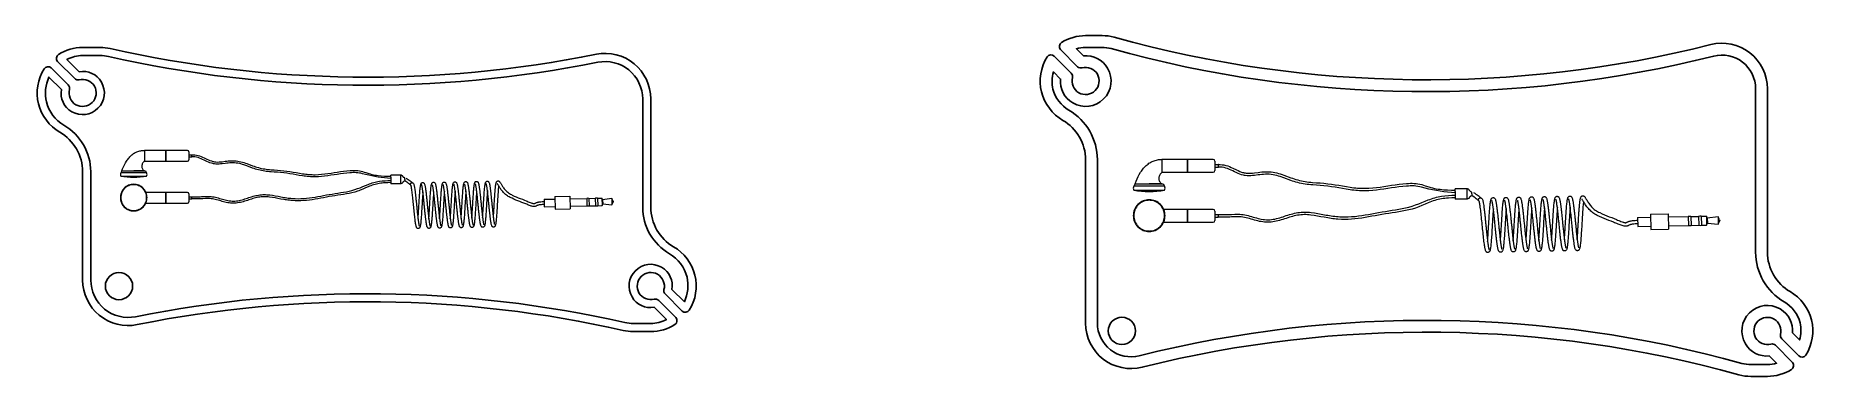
# Model space of a CAD drawing. Header units: centimetres. Extents: x -9.8 to 8.6, y 10.4 to 13.9.
import ezdxf

# ---------------------------------------------------------------- set-up
doc = ezdxf.new("R2010")
doc.units = ezdxf.units.CM
doc.header["$MEASUREMENT"] = 0
doc.layers.add('layer 1', color=7, linetype='Continuous')

msp = doc.modelspace()

# ---------------------------------------------------------------- linework, layer by layer
at = {"layer": 'layer 1', "lineweight": 25}
for points, knots in [([(-9.30143, 12.48559), (-9.30143, 12.64921), (-9.3941, 12.80973), (-9.5358, 12.89154), (-9.5358, 12.89154), (-9.64463, 12.95437), (-9.72618, 13.06275), (-9.75641, 13.18473), (-9.75641, 13.18473), (-9.78664, 13.3067), (-9.76514, 13.44062), (-9.69825, 13.54701), (-9.69825, 13.54701), (-9.68332, 13.57075), (-9.64525, 13.57504), (-9.62542, 13.5552), (-9.62542, 13.5552), (-9.62542, 13.5552), (-9.44939, 13.37917), (-9.44939, 13.37917), (-9.44939, 13.37917), (-9.43782, 13.3676), (-9.43302, 13.3497), (-9.43726, 13.33389), (-9.43726, 13.33389), (-9.45314, 13.27462), (-9.42488, 13.20639), (-9.37174, 13.17571), (-9.37174, 13.17571), (-9.31861, 13.14503), (-9.24539, 13.15468), (-9.20201, 13.19807), (-9.20201, 13.19807), (-9.15862, 13.24146), (-9.14897, 13.31467), (-9.17965, 13.3678), (-9.17965, 13.3678), (-9.21033, 13.42093), (-9.27856, 13.4492), (-9.33783, 13.43332), (-9.33783, 13.43332), (-9.35363, 13.42909), (-9.37154, 13.43388), (-9.38311, 13.44545), (-9.38311, 13.44545), (-9.38311, 13.44545), (-9.55914, 13.62148), (-9.55914, 13.62148), (-9.55914, 13.62148), (-9.57897, 13.64131), (-9.57469, 13.67938), (-9.55095, 13.69431), (-9.55095, 13.69431), (-9.4767, 13.74099), (-9.38914, 13.76623), (-9.30144, 13.76623), (-9.30144, 13.76623), (-9.30144, 13.76623), (-9.12, 13.76623), (-9.12, 13.76623), (-9.12, 13.76623), (-9.08519, 13.76623), (-9.05038, 13.76234), (-9.01644, 13.75465), (-9.01644, 13.75465), (-7.37451, 13.3827), (-5.65382, 13.36237), (-4.00357, 13.69544), (-4.00357, 13.69544), (-3.86803, 13.7228), (-3.72098, 13.68629), (-3.61397, 13.59872), (-3.61397, 13.59872), (-3.50696, 13.51115), (-3.44208, 13.37423), (-3.44208, 13.23596), (-3.44208, 13.23596), (-3.44208, 13.23596), (-3.44208, 12.11721), (-3.44208, 12.11721), (-3.44208, 12.11721), (-3.44208, 11.95359), (-3.34941, 11.79307), (-3.2077, 11.71126), (-3.2077, 11.71126), (-3.09887, 11.64843), (-3.01732, 11.54005), (-2.98709, 11.41808), (-2.98709, 11.41808), (-2.95686, 11.29611), (-2.97836, 11.16219), (-3.04525, 11.0558), (-3.04525, 11.0558), (-3.06018, 11.03206), (-3.09825, 11.02778), (-3.11808, 11.04761), (-3.11808, 11.04761), (-3.11808, 11.04761), (-3.29411, 11.22364), (-3.29411, 11.22364), (-3.29411, 11.22364), (-3.30568, 11.23521), (-3.31048, 11.25311), (-3.30624, 11.26892), (-3.30624, 11.26892), (-3.29036, 11.32819), (-3.31862, 11.39642), (-3.37176, 11.4271), (-3.37176, 11.4271), (-3.42489, 11.45778), (-3.49811, 11.44813), (-3.54149, 11.40474), (-3.54149, 11.40474), (-3.58488, 11.36135), (-3.59453, 11.28814), (-3.56385, 11.235), (-3.56385, 11.235), (-3.53317, 11.18186), (-3.46494, 11.1536), (-3.40567, 11.16948), (-3.40567, 11.16948), (-3.38987, 11.17372), (-3.37196, 11.16892), (-3.36039, 11.15735), (-3.36039, 11.15735), (-3.36039, 11.15735), (-3.18436, 10.98132), (-3.18436, 10.98132), (-3.18436, 10.98132), (-3.16453, 10.96149), (-3.16881, 10.92342), (-3.19255, 10.90849), (-3.19255, 10.90849), (-3.2668, 10.86181), (-3.35436, 10.83657), (-3.44206, 10.83657), (-3.44206, 10.83657), (-3.44206, 10.83657), (-3.6235, 10.83657), (-3.6235, 10.83657), (-3.6235, 10.83657), (-3.65831, 10.83657), (-3.69312, 10.84046), (-3.72706, 10.84815), (-3.72706, 10.84815), (-5.36899, 11.2201), (-7.08968, 11.24043), (-8.73993, 10.90736), (-8.73993, 10.90736), (-8.87547, 10.88), (-9.02252, 10.91651), (-9.12953, 11.00408), (-9.12953, 11.00408), (-9.23654, 11.09165), (-9.30142, 11.22857), (-9.30142, 11.36684), (-9.30142, 11.36684), (-9.30142, 11.36684), (-9.30142, 12.48559), (-9.30142, 12.48559)], [0, 0, 0, 0, 0.02439024, 0.02439024, 0.02439024, 0.02439024, 0.04878049, 0.04878049, 0.04878049, 0.04878049, 0.07317073, 0.07317073, 0.07317073, 0.07317073, 0.09756098, 0.09756098, 0.09756098, 0.09756098, 0.12195122, 0.12195122, 0.12195122, 0.12195122, 0.14634146, 0.14634146, 0.14634146, 0.14634146, 0.17073171, 0.17073171, 0.17073171, 0.17073171, 0.19512195, 0.19512195, 0.19512195, 0.19512195, 0.2195122, 0.2195122, 0.2195122, 0.2195122, 0.24390244, 0.24390244, 0.24390244, 0.24390244, 0.26829268, 0.26829268, 0.26829268, 0.26829268, 0.29268293, 0.29268293, 0.29268293, 0.29268293, 0.31707317, 0.31707317, 0.31707317, 0.31707317, 0.34146341, 0.34146341, 0.34146341, 0.34146341, 0.36585366, 0.36585366, 0.36585366, 0.36585366, 0.3902439, 0.3902439, 0.3902439, 0.3902439, 0.41463415, 0.41463415, 0.41463415, 0.41463415, 0.43902439, 0.43902439, 0.43902439, 0.43902439, 0.46341463, 0.46341463, 0.46341463, 0.46341463, 0.48780488, 0.48780488, 0.48780488, 0.48780488, 0.51219512, 0.51219512, 0.51219512, 0.51219512, 0.53658537, 0.53658537, 0.53658537, 0.53658537, 0.56097561, 0.56097561, 0.56097561, 0.56097561, 0.58536585, 0.58536585, 0.58536585, 0.58536585, 0.6097561, 0.6097561, 0.6097561, 0.6097561, 0.63414634, 0.63414634, 0.63414634, 0.63414634, 0.65853659, 0.65853659, 0.65853659, 0.65853659, 0.68292683, 0.68292683, 0.68292683, 0.68292683, 0.70731707, 0.70731707, 0.70731707, 0.70731707, 0.73170732, 0.73170732, 0.73170732, 0.73170732, 0.75609756, 0.75609756, 0.75609756, 0.75609756, 0.7804878, 0.7804878, 0.7804878, 0.7804878, 0.80487805, 0.80487805, 0.80487805, 0.80487805, 0.82926829, 0.82926829, 0.82926829, 0.82926829, 0.85365854, 0.85365854, 0.85365854, 0.85365854, 0.87804878, 0.87804878, 0.87804878, 0.87804878, 0.90243902, 0.90243902, 0.90243902, 0.90243902, 0.92682927, 0.92682927, 0.92682927, 0.92682927, 0.95121951, 0.95121951, 0.95121951, 0.95121951, 1, 1, 1, 1]), ([(1.04204, 13.88893), (0.95434, 13.88893), (0.86659, 13.86368), (0.79234, 13.817), (0.79234, 13.817), (0.7686, 13.80207), (0.76424, 13.76407), (0.78407, 13.74424), (0.78407, 13.74424), (0.78407, 13.74424), (0.96018, 13.56813), (0.96018, 13.56813), (0.96018, 13.56813), (0.97175, 13.55656), (0.98985, 13.55232), (1.00566, 13.55655), (1.00566, 13.55655), (1.06493, 13.57243), (1.13291, 13.54437), (1.16358, 13.49123), (1.16358, 13.49123), (1.19426, 13.4381), (1.18464, 13.36429), (1.14126, 13.3209), (1.14126, 13.3209), (1.09787, 13.27751), (1.0249, 13.2679), (0.97176, 13.29858), (0.97176, 13.29858), (0.91863, 13.32926), (0.89056, 13.39723), (0.90644, 13.4565), (0.90644, 13.4565), (0.91067, 13.4723), (0.90561, 13.49041), (0.89404, 13.50198), (0.89404, 13.50198), (0.89404, 13.50198), (0.71793, 13.67809), (0.71793, 13.67809), (0.71793, 13.67809), (0.6981, 13.69792), (0.6601, 13.69356), (0.64517, 13.66982), (0.64517, 13.66982), (0.57828, 13.56344), (0.55706, 13.42965), (0.58729, 13.30767), (0.58729, 13.30767), (0.61752, 13.1857), (0.69922, 13.07698), (0.80805, 13.01415), (0.80805, 13.01415), (0.94975, 12.93234), (1.04204, 12.77263), (1.04204, 12.60901), (1.04204, 12.60901), (1.04204, 12.60901), (1.04204, 10.92229), (1.04204, 10.92229), (1.04204, 10.92229), (1.04204, 10.78024), (1.11104, 10.63915), (1.22311, 10.55187), (1.22311, 10.55187), (1.33518, 10.46459), (1.48805, 10.43274), (1.62577, 10.46753), (1.62577, 10.46753), (3.63671, 10.97557), (5.77966, 10.94857), (7.77733, 10.39064), (7.77733, 10.39064), (7.81832, 10.37919), (7.86128, 10.37328), (7.90383, 10.37328), (7.90383, 10.37328), (7.90383, 10.37328), (8.07333, 10.37328), (8.07333, 10.37328), (8.07333, 10.37328), (8.16103, 10.37328), (8.24878, 10.39853), (8.32303, 10.44521), (8.32303, 10.44521), (8.34677, 10.46014), (8.35113, 10.49814), (8.3313, 10.51797), (8.3313, 10.51797), (8.3313, 10.51797), (8.15519, 10.69408), (8.15519, 10.69408), (8.15519, 10.69408), (8.14362, 10.70565), (8.12552, 10.71072), (8.10971, 10.70648), (8.10971, 10.70648), (8.05044, 10.6906), (7.98246, 10.71866), (7.95179, 10.7718), (7.95179, 10.7718), (7.92111, 10.82493), (7.93073, 10.89874), (7.97411, 10.94213), (7.97411, 10.94213), (8.0175, 10.98552), (8.09047, 10.99513), (8.14361, 10.96445), (8.14361, 10.96445), (8.19674, 10.93377), (8.22481, 10.86497), (8.20893, 10.8057), (8.20893, 10.8057), (8.2047, 10.7899), (8.20976, 10.77262), (8.22133, 10.76105), (8.22133, 10.76105), (8.22133, 10.76105), (8.39744, 10.58494), (8.39744, 10.58494), (8.39744, 10.58494), (8.41727, 10.56511), (8.45527, 10.56947), (8.4702, 10.59321), (8.4702, 10.59321), (8.53709, 10.69959), (8.55831, 10.83338), (8.52808, 10.95536), (8.52808, 10.95536), (8.49785, 11.07733), (8.41615, 11.18522), (8.30732, 11.24806), (8.30732, 11.24806), (8.16562, 11.32987), (8.07333, 11.49041), (8.07333, 11.65403), (8.07333, 11.65403), (8.07333, 11.65403), (8.07333, 13.34075), (8.07333, 13.34075), (8.07333, 13.34075), (8.07333, 13.4828), (8.00433, 13.62389), (7.89226, 13.71117), (7.89226, 13.71117), (7.78019, 13.79845), (7.62732, 13.8303), (7.4896, 13.79551), (7.4896, 13.79551), (5.47866, 13.28747), (3.33571, 13.31364), (1.33804, 13.87158), (1.33804, 13.87158), (1.29705, 13.88303), (1.25409, 13.88894), (1.21154, 13.88894), (1.21154, 13.88894), (1.21154, 13.88894), (1.04204, 13.88894), (1.04204, 13.88894), (1.04204, 13.88894), (1.04204, 13.88894), (1.04204, 13.88893), (1.04204, 13.88893)], [0, 0, 0, 0, 0.02380952, 0.02380952, 0.02380952, 0.02380952, 0.04761905, 0.04761905, 0.04761905, 0.04761905, 0.07142857, 0.07142857, 0.07142857, 0.07142857, 0.0952381, 0.0952381, 0.0952381, 0.0952381, 0.11904762, 0.11904762, 0.11904762, 0.11904762, 0.14285714, 0.14285714, 0.14285714, 0.14285714, 0.16666667, 0.16666667, 0.16666667, 0.16666667, 0.19047619, 0.19047619, 0.19047619, 0.19047619, 0.21428571, 0.21428571, 0.21428571, 0.21428571, 0.23809524, 0.23809524, 0.23809524, 0.23809524, 0.26190476, 0.26190476, 0.26190476, 0.26190476, 0.28571429, 0.28571429, 0.28571429, 0.28571429, 0.30952381, 0.30952381, 0.30952381, 0.30952381, 0.33333333, 0.33333333, 0.33333333, 0.33333333, 0.35714286, 0.35714286, 0.35714286, 0.35714286, 0.38095238, 0.38095238, 0.38095238, 0.38095238, 0.4047619, 0.4047619, 0.4047619, 0.4047619, 0.42857143, 0.42857143, 0.42857143, 0.42857143, 0.45238095, 0.45238095, 0.45238095, 0.45238095, 0.47619048, 0.47619048, 0.47619048, 0.47619048, 0.5, 0.5, 0.5, 0.5, 0.52380952, 0.52380952, 0.52380952, 0.52380952, 0.54761905, 0.54761905, 0.54761905, 0.54761905, 0.57142857, 0.57142857, 0.57142857, 0.57142857, 0.5952381, 0.5952381, 0.5952381, 0.5952381, 0.61904762, 0.61904762, 0.61904762, 0.61904762, 0.64285714, 0.64285714, 0.64285714, 0.64285714, 0.66666667, 0.66666667, 0.66666667, 0.66666667, 0.69047619, 0.69047619, 0.69047619, 0.69047619, 0.71428571, 0.71428571, 0.71428571, 0.71428571, 0.73809524, 0.73809524, 0.73809524, 0.73809524, 0.76190476, 0.76190476, 0.76190476, 0.76190476, 0.78571429, 0.78571429, 0.78571429, 0.78571429, 0.80952381, 0.80952381, 0.80952381, 0.80952381, 0.83333333, 0.83333333, 0.83333333, 0.83333333, 0.85714286, 0.85714286, 0.85714286, 0.85714286, 0.88095238, 0.88095238, 0.88095238, 0.88095238, 0.9047619, 0.9047619, 0.9047619, 0.9047619, 0.92857143, 0.92857143, 0.92857143, 0.92857143, 0.95238095, 0.95238095, 0.95238095, 0.95238095, 1, 1, 1, 1]), ([(-8.78581, 11.30532), (-8.78579, 11.30534), (-8.78579, 11.30537), (-8.78579, 11.30539), (-8.78579, 11.30539), (-8.78579, 11.38304), (-8.84877, 11.44602), (-8.92642, 11.44602), (-8.92642, 11.44602), (-9.00407, 11.44602), (-9.06705, 11.38304), (-9.06705, 11.30539), (-9.06705, 11.30539), (-9.06705, 11.30537), (-9.06705, 11.30534), (-9.06705, 11.30532), (-9.06705, 11.30532), (-9.06705, 11.30531), (-9.06705, 11.30528), (-9.06705, 11.30526), (-9.06705, 11.30526), (-9.06705, 11.2276), (-9.00407, 11.16463), (-8.92642, 11.16463), (-8.92642, 11.16463), (-8.84877, 11.16463), (-8.78579, 11.2276), (-8.78579, 11.30526), (-8.78579, 11.30526), (-8.78579, 11.30528), (-8.78579, 11.30531), (-8.78579, 11.30533), (-8.78579, 11.30533), (-8.78579, 11.30533), (-8.78581, 11.30532), (-8.78581, 11.30532)], [0, 0, 0, 0, 0.1, 0.1, 0.1, 0.1, 0.2, 0.2, 0.2, 0.2, 0.3, 0.3, 0.3, 0.3, 0.4, 0.4, 0.4, 0.4, 0.5, 0.5, 0.5, 0.5, 0.6, 0.6, 0.6, 0.6, 0.7, 0.7, 0.7, 0.7, 0.8, 0.8, 0.8, 0.8, 1, 1, 1, 1]), ([(1.5577, 10.84238), (1.55771, 10.92004), (1.49473, 10.98302), (1.41708, 10.98302), (1.41708, 10.98302), (1.33943, 10.98302), (1.27645, 10.92004), (1.27645, 10.84239), (1.27645, 10.84239), (1.27645, 10.76473), (1.33943, 10.70176), (1.41708, 10.70176), (1.41708, 10.70176), (1.49473, 10.70176), (1.55771, 10.76473), (1.55771, 10.84239), (1.55771, 10.84239), (1.55771, 10.84239), (1.5577, 10.84238), (1.5577, 10.84238)], [0, 0, 0, 0, 0.16666667, 0.16666667, 0.16666667, 0.16666667, 0.33333333, 0.33333333, 0.33333333, 0.33333333, 0.5, 0.5, 0.5, 0.5, 0.66666667, 0.66666667, 0.66666667, 0.66666667, 1, 1, 1, 1])]:
    msp.add_open_spline(points, degree=3, knots=knots, dxfattribs=at)
at = {"layer": 'layer 1', "color": 1, "lineweight": 25}
for points in [[(1.04204, 13.76738), (1.01013, 13.76738), (0.97811, 13.76222), (0.94696, 13.75332), (0.94696, 13.75332), (0.94696, 13.75332), (1.02137, 13.67891), (1.02137, 13.67891), (1.02137, 13.67891), (1.12137, 13.68749), (1.21647, 13.64268), (1.26859, 13.55241), (1.26859, 13.55241), (1.32914, 13.44752), (1.31304, 13.3207), (1.22725, 13.23491), (1.22725, 13.23491), (1.142, 13.14966), (1.01499, 13.13329), (0.91058, 13.19357), (0.91058, 13.19357), (0.82055, 13.24554), (0.77583, 13.34026), (0.78408, 13.43996), (0.78408, 13.43996), (0.78408, 13.43996), (0.71049, 13.51355), (0.71049, 13.51355), (0.71049, 13.51355), (0.69476, 13.45582), (0.69142, 13.39356), (0.70553, 13.33661), (0.70553, 13.33661), (0.72751, 13.24792), (0.79019, 13.16479), (0.86924, 13.11916), (0.86924, 13.11916), (1.05049, 13.01451), (1.16359, 12.81836), (1.16359, 12.60901), (1.16359, 12.60901), (1.16359, 12.60901), (1.16359, 10.92229), (1.16359, 10.92229), (1.16359, 10.92229), (1.16359, 10.81962), (1.21649, 10.7109), (1.29754, 10.64778), (1.29754, 10.64778), (1.37864, 10.58462), (1.4961, 10.56052), (1.59602, 10.58577), (1.59602, 10.58577), (3.62784, 11.09909), (5.79203, 11.07177), (7.81042, 10.50805), (7.81042, 10.50805), (7.84066, 10.49961), (7.87257, 10.49482), (7.90385, 10.49482), (7.90385, 10.49482), (7.90385, 10.49482), (8.07335, 10.49482), (8.07335, 10.49482), (8.07335, 10.49482), (8.10526, 10.49482), (8.13728, 10.49998), (8.16843, 10.50888), (8.16843, 10.50888), (8.16843, 10.50888), (8.09319, 10.58412), (8.09319, 10.58412), (8.09319, 10.58412), (7.99349, 10.57587), (7.89877, 10.6206), (7.8468, 10.71062), (7.8468, 10.71062), (7.78625, 10.81551), (7.80235, 10.94233), (7.88814, 11.02812), (7.88814, 11.02812), (7.97339, 11.11337), (8.1004, 11.12974), (8.20481, 11.06946), (8.20481, 11.06946), (8.2953, 11.01722), (8.33942, 10.92267), (8.33131, 10.82307), (8.33131, 10.82307), (8.33131, 10.82307), (8.4049, 10.74948), (8.4049, 10.74948), (8.4049, 10.74948), (8.42063, 10.80721), (8.42397, 10.86947), (8.40986, 10.92642), (8.40986, 10.92642), (8.38791, 11.01499), (8.3256, 11.09718), (8.24615, 11.14305), (8.24615, 11.14305), (8.06459, 11.24787), (7.9518, 11.44468), (7.9518, 11.65403), (7.9518, 11.65403), (7.9518, 11.65403), (7.9518, 13.34075), (7.9518, 13.34075), (7.9518, 13.34075), (7.9518, 13.44342), (7.8989, 13.55214), (7.81785, 13.61526), (7.81785, 13.61526), (7.73675, 13.67842), (7.61929, 13.70251), (7.51937, 13.67727), (7.51937, 13.67727), (5.48758, 13.16396), (3.32339, 13.19043), (1.30497, 13.75416), (1.30497, 13.75416), (1.27473, 13.7626), (1.24282, 13.76739), (1.21154, 13.76739), (1.21154, 13.76739), (1.21154, 13.76739), (1.04204, 13.76739), (1.04204, 13.76739), (1.04204, 13.76739), (1.04204, 13.76739), (1.04204, 13.76738), (1.04204, 13.76738)], [(-9.30102, 13.68297), (-9.35707, 13.68297), (-9.41197, 13.6671), (-9.46308, 13.64328), (-9.46308, 13.64328), (-9.46308, 13.64328), (-9.33575, 13.51595), (-9.33575, 13.51595), (-9.33575, 13.51595), (-9.24492, 13.53015), (-9.15469, 13.49095), (-9.10755, 13.40929), (-9.10755, 13.40929), (-9.05657, 13.32098), (-9.071, 13.21185), (-9.1431, 13.13975), (-9.1431, 13.13975), (-9.2152, 13.06764), (-9.32427, 13.05187), (-9.41347, 13.10337), (-9.41347, 13.10337), (-9.49537, 13.15065), (-9.53471, 13.24129), (-9.52013, 13.3324), (-9.52013, 13.3324), (-9.52013, 13.3324), (-9.64829, 13.46055), (-9.64829, 13.46055), (-9.64829, 13.46055), (-9.68487, 13.38121), (-9.69632, 13.28794), (-9.67558, 13.20423), (-9.67558, 13.20423), (-9.65103, 13.10517), (-9.58318, 13.01482), (-9.49451, 12.96362), (-9.49451, 12.96362), (-9.32559, 12.86609), (-9.21752, 12.68099), (-9.21752, 12.48572), (-9.21752, 12.48572), (-9.21752, 12.48572), (-9.21752, 11.36704), (-9.21752, 11.36704), (-9.21752, 11.36704), (-9.21752, 11.25456), (-9.16358, 11.13944), (-9.07696, 11.06856), (-9.07696, 11.06856), (-8.99027, 10.99762), (-8.86606, 10.967), (-8.75615, 10.98918), (-8.75615, 10.98918), (-7.09422, 11.32461), (-5.36276, 11.3034), (-3.70924, 10.92882), (-3.70924, 10.92882), (-3.68158, 10.92255), (-3.65185, 10.91972), (-3.62325, 10.91972), (-3.62325, 10.91972), (-3.62325, 10.91972), (-3.44218, 10.91972), (-3.44218, 10.91972), (-3.44218, 10.91972), (-3.38613, 10.91972), (-3.33123, 10.93559), (-3.28012, 10.95941), (-3.28012, 10.95941), (-3.28012, 10.95941), (-3.40745, 11.08674), (-3.40745, 11.08674), (-3.40745, 11.08674), (-3.49837, 11.07226), (-3.58867, 11.11201), (-3.63565, 11.1934), (-3.63565, 11.1934), (-3.68682, 11.28204), (-3.67257, 11.39129), (-3.6001, 11.46377), (-3.6001, 11.46377), (-3.528, 11.53587), (-3.41887, 11.55031), (-3.33056, 11.49932), (-3.33056, 11.49932), (-3.24891, 11.45218), (-3.2097, 11.36195), (-3.2239, 11.27112), (-3.2239, 11.27112), (-3.2239, 11.27112), (-3.09574, 11.14296), (-3.09574, 11.14296), (-3.09574, 11.14296), (-3.05929, 11.22202), (-3.04761, 11.31433), (-3.06845, 11.39845), (-3.06845, 11.39845), (-3.09309, 11.49785), (-3.16018, 11.58795), (-3.2487, 11.63906), (-3.2487, 11.63906), (-3.41762, 11.73659), (-3.52569, 11.92169), (-3.52569, 12.11696), (-3.52569, 12.11696), (-3.52569, 12.11696), (-3.52569, 13.23564), (-3.52569, 13.23564), (-3.52569, 13.23564), (-3.52569, 13.34779), (-3.58029, 13.4631), (-3.66708, 13.53412), (-3.66708, 13.53412), (-3.75394, 13.6052), (-3.87709, 13.63569), (-3.98706, 13.6135), (-3.98706, 13.6135), (-5.64899, 13.27807), (-7.38127, 13.29928), (-9.03479, 13.67386), (-9.03479, 13.67386), (-9.06273, 13.68019), (-9.09135, 13.68296), (-9.11995, 13.68296), (-9.11995, 13.68296), (-9.11995, 13.68296), (-9.30102, 13.68296), (-9.30102, 13.68296), (-9.30102, 13.68296), (-9.30102, 13.68296), (-9.30102, 13.68297), (-9.30102, 13.68297)]]:
    msp.add_open_spline(points, degree=3, knots=[0, 0, 0, 0, 0.02941176, 0.02941176, 0.02941176, 0.02941176, 0.05882353, 0.05882353, 0.05882353, 0.05882353, 0.08823529, 0.08823529, 0.08823529, 0.08823529, 0.11764706, 0.11764706, 0.11764706, 0.11764706, 0.14705882, 0.14705882, 0.14705882, 0.14705882, 0.17647059, 0.17647059, 0.17647059, 0.17647059, 0.20588235, 0.20588235, 0.20588235, 0.20588235, 0.23529412, 0.23529412, 0.23529412, 0.23529412, 0.26470588, 0.26470588, 0.26470588, 0.26470588, 0.29411765, 0.29411765, 0.29411765, 0.29411765, 0.32352941, 0.32352941, 0.32352941, 0.32352941, 0.35294118, 0.35294118, 0.35294118, 0.35294118, 0.38235294, 0.38235294, 0.38235294, 0.38235294, 0.41176471, 0.41176471, 0.41176471, 0.41176471, 0.44117647, 0.44117647, 0.44117647, 0.44117647, 0.47058824, 0.47058824, 0.47058824, 0.47058824, 0.5, 0.5, 0.5, 0.5, 0.52941176, 0.52941176, 0.52941176, 0.52941176, 0.55882353, 0.55882353, 0.55882353, 0.55882353, 0.58823529, 0.58823529, 0.58823529, 0.58823529, 0.61764706, 0.61764706, 0.61764706, 0.61764706, 0.64705882, 0.64705882, 0.64705882, 0.64705882, 0.67647059, 0.67647059, 0.67647059, 0.67647059, 0.70588235, 0.70588235, 0.70588235, 0.70588235, 0.73529412, 0.73529412, 0.73529412, 0.73529412, 0.76470588, 0.76470588, 0.76470588, 0.76470588, 0.79411765, 0.79411765, 0.79411765, 0.79411765, 0.82352941, 0.82352941, 0.82352941, 0.82352941, 0.85294118, 0.85294118, 0.85294118, 0.85294118, 0.88235294, 0.88235294, 0.88235294, 0.88235294, 0.91176471, 0.91176471, 0.91176471, 0.91176471, 0.94117647, 0.94117647, 0.94117647, 0.94117647, 1, 1, 1, 1], dxfattribs=at)
at = {"layer": 'layer 1', "color": 1, "lineweight": 15}
for points, knots in [([(-8.89705, 12.49418), (-8.89705, 12.49418), (-8.88906, 12.51509), (-8.88906, 12.51509), (-8.88906, 12.51509), (-8.88906, 12.51509), (-8.88037, 12.53553), (-8.88037, 12.53553), (-8.88037, 12.53553), (-8.88037, 12.53553), (-8.87097, 12.5555), (-8.87097, 12.5555), (-8.87097, 12.5555), (-8.87097, 12.5555), (-8.8604, 12.57523), (-8.8604, 12.57523), (-8.8604, 12.57523), (-8.8604, 12.57523), (-8.84889, 12.59426), (-8.84889, 12.59426), (-8.84889, 12.59426), (-8.84889, 12.59426), (-8.84278, 12.60366), (-8.84278, 12.60366), (-8.84278, 12.60366), (-8.84278, 12.60366), (-8.83644, 12.61235), (-8.83644, 12.61235), (-8.83644, 12.61235), (-8.83644, 12.61235), (-8.82986, 12.62104), (-8.82986, 12.62104), (-8.82986, 12.62104), (-8.82986, 12.62104), (-8.82305, 12.62926), (-8.82305, 12.62926), (-8.82305, 12.62926), (-8.82305, 12.62926), (-8.816, 12.63725), (-8.816, 12.63725), (-8.816, 12.63725), (-8.816, 12.63725), (-8.80872, 12.64477), (-8.80872, 12.64477), (-8.80872, 12.64477), (-8.80872, 12.64477), (-8.8012, 12.65182), (-8.8012, 12.65182), (-8.8012, 12.65182), (-8.8012, 12.65182), (-8.79345, 12.65863), (-8.79345, 12.65863), (-8.79345, 12.65863), (-8.79345, 12.65863), (-8.78523, 12.66497), (-8.78523, 12.66497), (-8.78523, 12.66497), (-8.78523, 12.66497), (-8.77701, 12.67108), (-8.77701, 12.67108), (-8.77701, 12.67108), (-8.77701, 12.67108), (-8.76832, 12.67672), (-8.76832, 12.67672), (-8.76832, 12.67672), (-8.76832, 12.67672), (-8.75939, 12.68165), (-8.75939, 12.68165), (-8.75939, 12.68165), (-8.75939, 12.68165), (-8.75023, 12.68635), (-8.75023, 12.68635), (-8.75023, 12.68635), (-8.75023, 12.68635), (-8.74083, 12.69034), (-8.74083, 12.69034), (-8.74083, 12.69034), (-8.74083, 12.69034), (-8.73143, 12.69386), (-8.73143, 12.69386), (-8.73143, 12.69386), (-8.73143, 12.69386), (-8.72203, 12.69691), (-8.72203, 12.69691), (-8.72203, 12.69691), (-8.72203, 12.69691), (-8.7124, 12.69949), (-8.7124, 12.69949), (-8.7124, 12.69949), (-8.7124, 12.69949), (-8.70277, 12.7016), (-8.70277, 12.7016), (-8.70277, 12.7016), (-8.70277, 12.7016), (-8.6929, 12.70301), (-8.6929, 12.70301), (-8.6929, 12.70301), (-8.6929, 12.70301), (-8.68327, 12.70418), (-8.68327, 12.70418), (-8.68327, 12.70418), (-8.68327, 12.70418), (-8.67364, 12.70465), (-8.67364, 12.70465), (-8.67364, 12.70465), (-8.67364, 12.70465), (-8.66401, 12.70489), (-8.66401, 12.70489)], [0, 0, 0, 0, 0.03571429, 0.03571429, 0.03571429, 0.03571429, 0.07142857, 0.07142857, 0.07142857, 0.07142857, 0.10714286, 0.10714286, 0.10714286, 0.10714286, 0.14285714, 0.14285714, 0.14285714, 0.14285714, 0.17857143, 0.17857143, 0.17857143, 0.17857143, 0.21428571, 0.21428571, 0.21428571, 0.21428571, 0.25, 0.25, 0.25, 0.25, 0.28571429, 0.28571429, 0.28571429, 0.28571429, 0.32142857, 0.32142857, 0.32142857, 0.32142857, 0.35714286, 0.35714286, 0.35714286, 0.35714286, 0.39285714, 0.39285714, 0.39285714, 0.39285714, 0.42857143, 0.42857143, 0.42857143, 0.42857143, 0.46428571, 0.46428571, 0.46428571, 0.46428571, 0.5, 0.5, 0.5, 0.5, 0.53571429, 0.53571429, 0.53571429, 0.53571429, 0.57142857, 0.57142857, 0.57142857, 0.57142857, 0.60714286, 0.60714286, 0.60714286, 0.60714286, 0.64285714, 0.64285714, 0.64285714, 0.64285714, 0.67857143, 0.67857143, 0.67857143, 0.67857143, 0.71428571, 0.71428571, 0.71428571, 0.71428571, 0.75, 0.75, 0.75, 0.75, 0.78571429, 0.78571429, 0.78571429, 0.78571429, 0.82142857, 0.82142857, 0.82142857, 0.82142857, 0.85714286, 0.85714286, 0.85714286, 0.85714286, 0.89285714, 0.89285714, 0.89285714, 0.89285714, 0.92857143, 0.92857143, 0.92857143, 0.92857143, 1, 1, 1, 1]), ([(-8.66404, 12.59401), (-8.66404, 12.59401), (-8.44207, 12.59401), (-8.44207, 12.59401), (-8.44207, 12.59401), (-8.44207, 12.59401), (-8.44207, 12.70488), (-8.44207, 12.70488), (-8.44207, 12.70488), (-8.44207, 12.70488), (-8.66404, 12.70488), (-8.66404, 12.70488)], [0, 0, 0, 0, 0.25, 0.25, 0.25, 0.25, 0.5, 0.5, 0.5, 0.5, 1, 1, 1, 1]), ([(-8.2201, 12.70488), (-8.2201, 12.70488), (-8.443, 12.70488), (-8.443, 12.70488), (-8.443, 12.70488), (-8.443, 12.70488), (-8.443, 12.59401), (-8.443, 12.59401), (-8.443, 12.59401), (-8.443, 12.59401), (-8.2201, 12.59401), (-8.2201, 12.59401)], [0, 0, 0, 0, 0.25, 0.25, 0.25, 0.25, 0.5, 0.5, 0.5, 0.5, 1, 1, 1, 1]), ([(-6.12274, 12.41643), (-6.12274, 12.41643), (-6.15563, 12.4176), (-6.15563, 12.4176), (-6.15563, 12.4176), (-6.15563, 12.4176), (-6.18851, 12.41995), (-6.18851, 12.41995), (-6.18851, 12.41995), (-6.18851, 12.41995), (-6.22116, 12.42371), (-6.22116, 12.42371), (-6.22116, 12.42371), (-6.22116, 12.42371), (-6.25381, 12.42841), (-6.25381, 12.42841), (-6.25381, 12.42841), (-6.25381, 12.42841), (-6.28646, 12.43405), (-6.28646, 12.43405), (-6.28646, 12.43405), (-6.28646, 12.43405), (-6.31864, 12.44063), (-6.31864, 12.44063), (-6.31864, 12.44063), (-6.31864, 12.44063), (-6.35106, 12.44791), (-6.35106, 12.44791), (-6.35106, 12.44791), (-6.35106, 12.44791), (-6.38301, 12.4559), (-6.38301, 12.4559), (-6.38301, 12.4559), (-6.38301, 12.4559), (-6.41472, 12.46436), (-6.41472, 12.46436), (-6.41472, 12.46436), (-6.41472, 12.46436), (-6.43069, 12.46835), (-6.43069, 12.46835), (-6.43069, 12.46835), (-6.43069, 12.46835), (-6.44666, 12.4714), (-6.44666, 12.4714), (-6.44666, 12.4714), (-6.44666, 12.4714), (-6.4631, 12.47351), (-6.4631, 12.47351), (-6.4631, 12.47351), (-6.4631, 12.47351), (-6.47954, 12.47468), (-6.47954, 12.47468), (-6.47954, 12.47468), (-6.47954, 12.47468), (-6.49598, 12.47515), (-6.49598, 12.47515), (-6.49598, 12.47515), (-6.49598, 12.47515), (-6.51242, 12.47515), (-6.51242, 12.47515), (-6.51242, 12.47515), (-6.51242, 12.47515), (-6.52886, 12.47445), (-6.52886, 12.47445), (-6.52886, 12.47445), (-6.52886, 12.47445), (-6.5453, 12.47351), (-6.5453, 12.47351), (-6.5453, 12.47351), (-6.5453, 12.47351), (-6.57819, 12.47046), (-6.57819, 12.47046), (-6.57819, 12.47046), (-6.57819, 12.47046), (-6.61084, 12.4667), (-6.61084, 12.4667), (-6.61084, 12.4667), (-6.61084, 12.4667), (-6.64325, 12.46224), (-6.64325, 12.46224), (-6.64325, 12.46224), (-6.64325, 12.46224), (-6.67567, 12.45754), (-6.67567, 12.45754), (-6.67567, 12.45754), (-6.67567, 12.45754), (-6.70809, 12.45261), (-6.70809, 12.45261), (-6.70809, 12.45261), (-6.70809, 12.45261), (-6.74051, 12.44768), (-6.74051, 12.44768), (-6.74051, 12.44768), (-6.74051, 12.44768), (-6.77293, 12.44322), (-6.77293, 12.44322), (-6.77293, 12.44322), (-6.77293, 12.44322), (-6.80535, 12.43899), (-6.80535, 12.43899), (-6.80535, 12.43899), (-6.80535, 12.43899), (-6.83777, 12.4357), (-6.83777, 12.4357), (-6.83777, 12.4357), (-6.83777, 12.4357), (-6.87042, 12.43335), (-6.87042, 12.43335), (-6.87042, 12.43335), (-6.87042, 12.43335), (-6.90307, 12.43241), (-6.90307, 12.43241), (-6.90307, 12.43241), (-6.90307, 12.43241), (-6.91951, 12.43241), (-6.91951, 12.43241), (-6.91951, 12.43241), (-6.91951, 12.43241), (-6.93595, 12.43288), (-6.93595, 12.43288), (-6.93595, 12.43288), (-6.93595, 12.43288), (-6.95239, 12.43358), (-6.95239, 12.43358), (-6.95239, 12.43358), (-6.95239, 12.43358), (-6.96883, 12.43452), (-6.96883, 12.43452), (-6.96883, 12.43452), (-6.96883, 12.43452), (-6.98527, 12.43593), (-6.98527, 12.43593), (-6.98527, 12.43593), (-6.98527, 12.43593), (-7.00171, 12.43757), (-7.00171, 12.43757), (-7.00171, 12.43757), (-7.00171, 12.43757), (-7.01792, 12.43945), (-7.01792, 12.43945), (-7.01792, 12.43945), (-7.01792, 12.43945), (-7.03413, 12.4418), (-7.03413, 12.4418), (-7.03413, 12.4418), (-7.03413, 12.4418), (-7.06678, 12.44697), (-7.06678, 12.44697), (-7.06678, 12.44697), (-7.06678, 12.44697), (-7.09896, 12.45237), (-7.09896, 12.45237), (-7.09896, 12.45237), (-7.09896, 12.45237), (-7.13138, 12.45801), (-7.13138, 12.45801), (-7.13138, 12.45801), (-7.13138, 12.45801), (-7.16356, 12.46341), (-7.16356, 12.46341), (-7.16356, 12.46341), (-7.16356, 12.46341), (-7.19574, 12.46834), (-7.19574, 12.46834), (-7.19574, 12.46834), (-7.19574, 12.46834), (-7.22792, 12.47257), (-7.22792, 12.47257), (-7.22792, 12.47257), (-7.22792, 12.47257), (-7.26034, 12.47586), (-7.26034, 12.47586), (-7.26034, 12.47586), (-7.26034, 12.47586), (-7.29276, 12.47844), (-7.29276, 12.47844), (-7.29276, 12.47844), (-7.29276, 12.47844), (-7.32518, 12.48079), (-7.32518, 12.48079), (-7.32518, 12.48079), (-7.32518, 12.48079), (-7.35783, 12.48337), (-7.35783, 12.48337), (-7.35783, 12.48337), (-7.35783, 12.48337), (-7.37427, 12.48478), (-7.37427, 12.48478), (-7.37427, 12.48478), (-7.37427, 12.48478), (-7.39071, 12.48642), (-7.39071, 12.48642), (-7.39071, 12.48642), (-7.39071, 12.48642), (-7.40692, 12.4883), (-7.40692, 12.4883), (-7.40692, 12.4883), (-7.40692, 12.4883), (-7.42336, 12.49065), (-7.42336, 12.49065), (-7.42336, 12.49065), (-7.42336, 12.49065), (-7.43957, 12.49323), (-7.43957, 12.49323), (-7.43957, 12.49323), (-7.43957, 12.49323), (-7.45578, 12.49628), (-7.45578, 12.49628), (-7.45578, 12.49628), (-7.45578, 12.49628), (-7.47175, 12.4998), (-7.47175, 12.4998), (-7.47175, 12.4998), (-7.47175, 12.4998), (-7.48772, 12.50356), (-7.48772, 12.50356), (-7.48772, 12.50356), (-7.48772, 12.50356), (-7.50322, 12.50802), (-7.50322, 12.50802), (-7.50322, 12.50802), (-7.50322, 12.50802), (-7.51849, 12.51272), (-7.51849, 12.51272), (-7.51849, 12.51272), (-7.51849, 12.51272), (-7.53376, 12.51765), (-7.53376, 12.51765), (-7.53376, 12.51765), (-7.53376, 12.51765), (-7.54879, 12.52282), (-7.54879, 12.52282), (-7.54879, 12.52282), (-7.54879, 12.52282), (-7.60845, 12.5449), (-7.60845, 12.5449), (-7.60845, 12.5449), (-7.60845, 12.5449), (-7.63852, 12.55547), (-7.63852, 12.55547), (-7.63852, 12.55547), (-7.63852, 12.55547), (-7.65402, 12.56017), (-7.65402, 12.56017), (-7.65402, 12.56017), (-7.65402, 12.56017), (-7.66952, 12.56463), (-7.66952, 12.56463), (-7.66952, 12.56463), (-7.66952, 12.56463), (-7.68526, 12.56839), (-7.68526, 12.56839), (-7.68526, 12.56839), (-7.68526, 12.56839), (-7.70123, 12.57168), (-7.70123, 12.57168), (-7.70123, 12.57168), (-7.70123, 12.57168), (-7.71744, 12.57403), (-7.71744, 12.57403), (-7.71744, 12.57403), (-7.71744, 12.57403), (-7.73388, 12.57567), (-7.73388, 12.57567), (-7.73388, 12.57567), (-7.73388, 12.57567), (-7.75032, 12.57637), (-7.75032, 12.57637), (-7.75032, 12.57637), (-7.75032, 12.57637), (-7.76676, 12.57613), (-7.76676, 12.57613), (-7.76676, 12.57613), (-7.76676, 12.57613), (-7.78297, 12.57543), (-7.78297, 12.57543), (-7.78297, 12.57543), (-7.78297, 12.57543), (-7.79918, 12.57402), (-7.79918, 12.57402), (-7.79918, 12.57402), (-7.79918, 12.57402), (-7.81515, 12.57214), (-7.81515, 12.57214), (-7.81515, 12.57214), (-7.81515, 12.57214), (-7.83089, 12.57003), (-7.83089, 12.57003), (-7.83089, 12.57003), (-7.83089, 12.57003), (-7.8626, 12.56604), (-7.8626, 12.56604), (-7.8626, 12.56604), (-7.8626, 12.56604), (-7.87834, 12.5644), (-7.87834, 12.5644), (-7.87834, 12.5644), (-7.87834, 12.5644), (-7.89431, 12.56323), (-7.89431, 12.56323), (-7.89431, 12.56323), (-7.89431, 12.56323), (-7.91028, 12.56276), (-7.91028, 12.56276), (-7.91028, 12.56276), (-7.91028, 12.56276), (-7.92625, 12.56323), (-7.92625, 12.56323), (-7.92625, 12.56323), (-7.92625, 12.56323), (-7.94222, 12.56487), (-7.94222, 12.56487), (-7.94222, 12.56487), (-7.94222, 12.56487), (-7.95021, 12.56628), (-7.95021, 12.56628), (-7.95021, 12.56628), (-7.95021, 12.56628), (-7.9582, 12.56792), (-7.9582, 12.56792), (-7.9582, 12.56792), (-7.9582, 12.56792), (-7.97394, 12.57215), (-7.97394, 12.57215), (-7.97394, 12.57215), (-7.97394, 12.57215), (-7.98944, 12.57755), (-7.98944, 12.57755), (-7.98944, 12.57755), (-7.98944, 12.57755), (-8.00494, 12.58366), (-8.00494, 12.58366), (-8.00494, 12.58366), (-8.00494, 12.58366), (-8.01997, 12.59047), (-8.01997, 12.59047), (-8.01997, 12.59047), (-8.01997, 12.59047), (-8.035, 12.59752), (-8.035, 12.59752), (-8.035, 12.59752), (-8.035, 12.59752), (-8.04956, 12.6048), (-8.04956, 12.6048), (-8.04956, 12.6048), (-8.04956, 12.6048), (-8.06459, 12.61208), (-8.06459, 12.61208), (-8.06459, 12.61208), (-8.06459, 12.61208), (-8.07962, 12.61866), (-8.07962, 12.61866), (-8.07962, 12.61866), (-8.07962, 12.61866), (-8.09489, 12.62477), (-8.09489, 12.62477), (-8.09489, 12.62477), (-8.09489, 12.62477), (-8.11063, 12.6297), (-8.11063, 12.6297), (-8.11063, 12.6297), (-8.11063, 12.6297), (-8.1266, 12.63393), (-8.1266, 12.63393), (-8.1266, 12.63393), (-8.1266, 12.63393), (-8.14281, 12.63651), (-8.14281, 12.63651), (-8.14281, 12.63651), (-8.14281, 12.63651), (-8.15925, 12.63815), (-8.15925, 12.63815), (-8.15925, 12.63815), (-8.15925, 12.63815), (-8.17569, 12.63839), (-8.17569, 12.63839), (-8.17569, 12.63839), (-8.17569, 12.63839), (-8.17545, 12.63863), (-8.17545, 12.63863), (-8.17545, 12.63863), (-8.17545, 12.63863), (-8.17545, 12.63933), (-8.17545, 12.63933), (-8.17545, 12.63933), (-8.17545, 12.63933), (-8.17545, 12.6405), (-8.17545, 12.6405), (-8.17545, 12.6405), (-8.17545, 12.6405), (-8.17545, 12.64214), (-8.17545, 12.64214), (-8.17545, 12.64214), (-8.17545, 12.64214), (-8.17545, 12.64378), (-8.17545, 12.64378), (-8.17545, 12.64378), (-8.17545, 12.64378), (-8.17545, 12.64566), (-8.17545, 12.64566), (-8.17545, 12.64566), (-8.17545, 12.64566), (-8.17545, 12.64942), (-8.17545, 12.64942), (-8.17545, 12.64942), (-8.17545, 12.64942), (-8.17545, 12.65224), (-8.17545, 12.65224), (-8.17545, 12.65224), (-8.17545, 12.65224), (-8.17545, 12.65529), (-8.17545, 12.65529), (-8.17545, 12.65529), (-8.17545, 12.65529), (-8.17569, 12.65787), (-8.17569, 12.65787), (-8.17569, 12.65787), (-8.17569, 12.65787), (-8.17569, 12.65975), (-8.17569, 12.65975), (-8.17569, 12.65975), (-8.17569, 12.65975), (-8.17569, 12.66022), (-8.17569, 12.66022), (-8.17569, 12.66022), (-8.17569, 12.66022), (-8.17593, 12.66046), (-8.17593, 12.66046), (-8.17593, 12.66046), (-8.17593, 12.66046), (-8.15925, 12.66022), (-8.15925, 12.66022), (-8.15925, 12.66022), (-8.15925, 12.66022), (-8.14281, 12.65881), (-8.14281, 12.65881), (-8.14281, 12.65881), (-8.14281, 12.65881), (-8.1266, 12.65646), (-8.1266, 12.65646), (-8.1266, 12.65646), (-8.1266, 12.65646), (-8.11039, 12.6527), (-8.11039, 12.6527), (-8.11039, 12.6527), (-8.11039, 12.6527), (-8.09465, 12.648), (-8.09465, 12.648), (-8.09465, 12.648), (-8.09465, 12.648), (-8.07915, 12.64236), (-8.07915, 12.64236), (-8.07915, 12.64236), (-8.07915, 12.64236), (-8.06388, 12.63602), (-8.06388, 12.63602), (-8.06388, 12.63602), (-8.06388, 12.63602), (-8.04908, 12.62921), (-8.04908, 12.62921), (-8.04908, 12.62921), (-8.04908, 12.62921), (-8.01948, 12.61465), (-8.01948, 12.61465), (-8.01948, 12.61465), (-8.01948, 12.61465), (-8.00445, 12.6076), (-8.00445, 12.6076), (-8.00445, 12.6076), (-8.00445, 12.6076), (-7.98942, 12.60102), (-7.98942, 12.60102), (-7.98942, 12.60102), (-7.98942, 12.60102), (-7.97392, 12.59538), (-7.97392, 12.59538), (-7.97392, 12.59538), (-7.97392, 12.59538), (-7.96617, 12.5928), (-7.96617, 12.5928), (-7.96617, 12.5928), (-7.96617, 12.5928), (-7.95842, 12.59069), (-7.95842, 12.59069), (-7.95842, 12.59069), (-7.95842, 12.59069), (-7.95043, 12.58881), (-7.95043, 12.58881), (-7.95043, 12.58881), (-7.95043, 12.58881), (-7.94244, 12.5874), (-7.94244, 12.5874), (-7.94244, 12.5874), (-7.94244, 12.5874), (-7.93445, 12.58623), (-7.93445, 12.58623), (-7.93445, 12.58623), (-7.93445, 12.58623), (-7.92646, 12.58553), (-7.92646, 12.58553), (-7.92646, 12.58553), (-7.92646, 12.58553), (-7.91049, 12.58483), (-7.91049, 12.58483), (-7.91049, 12.58483), (-7.91049, 12.58483), (-7.89475, 12.5853), (-7.89475, 12.5853), (-7.89475, 12.5853), (-7.89475, 12.5853), (-7.87901, 12.58647), (-7.87901, 12.58647), (-7.87901, 12.58647), (-7.87901, 12.58647), (-7.86327, 12.58811), (-7.86327, 12.58811), (-7.86327, 12.58811), (-7.86327, 12.58811), (-7.83179, 12.59234), (-7.83179, 12.59234), (-7.83179, 12.59234), (-7.83179, 12.59234), (-7.81582, 12.59445), (-7.81582, 12.59445), (-7.81582, 12.59445), (-7.81582, 12.59445), (-7.79985, 12.59633), (-7.79985, 12.59633), (-7.79985, 12.59633), (-7.79985, 12.59633), (-7.78364, 12.59774), (-7.78364, 12.59774), (-7.78364, 12.59774), (-7.78364, 12.59774), (-7.76743, 12.59844), (-7.76743, 12.59844), (-7.76743, 12.59844), (-7.76743, 12.59844), (-7.75099, 12.59844), (-7.75099, 12.59844), (-7.75099, 12.59844), (-7.75099, 12.59844), (-7.73431, 12.59774), (-7.73431, 12.59774), (-7.73431, 12.59774), (-7.73431, 12.59774), (-7.71787, 12.59633), (-7.71787, 12.59633), (-7.71787, 12.59633), (-7.71787, 12.59633), (-7.70166, 12.59422), (-7.70166, 12.59422), (-7.70166, 12.59422), (-7.70166, 12.59422), (-7.68569, 12.59117), (-7.68569, 12.59117), (-7.68569, 12.59117), (-7.68569, 12.59117), (-7.66972, 12.58765), (-7.66972, 12.58765), (-7.66972, 12.58765), (-7.66972, 12.58765), (-7.65398, 12.58342), (-7.65398, 12.58342), (-7.65398, 12.58342), (-7.65398, 12.58342), (-7.63848, 12.57872), (-7.63848, 12.57872), (-7.63848, 12.57872), (-7.63848, 12.57872), (-7.62321, 12.57379), (-7.62321, 12.57379), (-7.62321, 12.57379), (-7.62321, 12.57379), (-7.60818, 12.56839), (-7.60818, 12.56839), (-7.60818, 12.56839), (-7.60818, 12.56839), (-7.54875, 12.54631), (-7.54875, 12.54631), (-7.54875, 12.54631), (-7.54875, 12.54631), (-7.53372, 12.54114), (-7.53372, 12.54114), (-7.53372, 12.54114), (-7.53372, 12.54114), (-7.51845, 12.53597), (-7.51845, 12.53597), (-7.51845, 12.53597), (-7.51845, 12.53597), (-7.50318, 12.53104), (-7.50318, 12.53104), (-7.50318, 12.53104), (-7.50318, 12.53104), (-7.48744, 12.52658), (-7.48744, 12.52658), (-7.48744, 12.52658), (-7.48744, 12.52658), (-7.4717, 12.52259), (-7.4717, 12.52259), (-7.4717, 12.52259), (-7.4717, 12.52259), (-7.45596, 12.51883), (-7.45596, 12.51883), (-7.45596, 12.51883), (-7.45596, 12.51883), (-7.43975, 12.51578), (-7.43975, 12.51578), (-7.43975, 12.51578), (-7.43975, 12.51578), (-7.42378, 12.51296), (-7.42378, 12.51296), (-7.42378, 12.51296), (-7.42378, 12.51296), (-7.40734, 12.51061), (-7.40734, 12.51061), (-7.40734, 12.51061), (-7.40734, 12.51061), (-7.39113, 12.50873), (-7.39113, 12.50873), (-7.39113, 12.50873), (-7.39113, 12.50873), (-7.37469, 12.50709), (-7.37469, 12.50709), (-7.37469, 12.50709), (-7.37469, 12.50709), (-7.35825, 12.50568), (-7.35825, 12.50568), (-7.35825, 12.50568), (-7.35825, 12.50568), (-7.32537, 12.5031), (-7.32537, 12.5031), (-7.32537, 12.5031), (-7.32537, 12.5031), (-7.29272, 12.50075), (-7.29272, 12.50075), (-7.29272, 12.50075), (-7.29272, 12.50075), (-7.2603, 12.49793), (-7.2603, 12.49793), (-7.2603, 12.49793), (-7.2603, 12.49793), (-7.22788, 12.49464), (-7.22788, 12.49464), (-7.22788, 12.49464), (-7.22788, 12.49464), (-7.19546, 12.49065), (-7.19546, 12.49065), (-7.19546, 12.49065), (-7.19546, 12.49065), (-7.16328, 12.48595), (-7.16328, 12.48595), (-7.16328, 12.48595), (-7.16328, 12.48595), (-7.1311, 12.48078), (-7.1311, 12.48078), (-7.1311, 12.48078), (-7.1311, 12.48078), (-7.09868, 12.47514), (-7.09868, 12.47514), (-7.09868, 12.47514), (-7.09868, 12.47514), (-7.06626, 12.4695), (-7.06626, 12.4695), (-7.06626, 12.4695), (-7.06626, 12.4695), (-7.03384, 12.46433), (-7.03384, 12.46433), (-7.03384, 12.46433), (-7.03384, 12.46433), (-7.0174, 12.46198), (-7.0174, 12.46198), (-7.0174, 12.46198), (-7.0174, 12.46198), (-7.00096, 12.45987), (-7.00096, 12.45987), (-7.00096, 12.45987), (-7.00096, 12.45987), (-6.98475, 12.45799), (-6.98475, 12.45799), (-6.98475, 12.45799), (-6.98475, 12.45799), (-6.96831, 12.45635), (-6.96831, 12.45635), (-6.96831, 12.45635), (-6.96831, 12.45635), (-6.95187, 12.45518), (-6.95187, 12.45518), (-6.95187, 12.45518), (-6.95187, 12.45518), (-6.93566, 12.45448), (-6.93566, 12.45448), (-6.93566, 12.45448), (-6.93566, 12.45448), (-6.91922, 12.45424), (-6.91922, 12.45424), (-6.91922, 12.45424), (-6.91922, 12.45424), (-6.90278, 12.45424), (-6.90278, 12.45424), (-6.90278, 12.45424), (-6.90278, 12.45424), (-6.87013, 12.45565), (-6.87013, 12.45565), (-6.87013, 12.45565), (-6.87013, 12.45565), (-6.83748, 12.458), (-6.83748, 12.458), (-6.83748, 12.458), (-6.83748, 12.458), (-6.80506, 12.46152), (-6.80506, 12.46152), (-6.80506, 12.46152), (-6.80506, 12.46152), (-6.77241, 12.46575), (-6.77241, 12.46575), (-6.77241, 12.46575), (-6.77241, 12.46575), (-6.73999, 12.47045), (-6.73999, 12.47045), (-6.73999, 12.47045), (-6.73999, 12.47045), (-6.70757, 12.47538), (-6.70757, 12.47538), (-6.70757, 12.47538), (-6.70757, 12.47538), (-6.67492, 12.48055), (-6.67492, 12.48055), (-6.67492, 12.48055), (-6.67492, 12.48055), (-6.64227, 12.48548), (-6.64227, 12.48548), (-6.64227, 12.48548), (-6.64227, 12.48548), (-6.60962, 12.49018), (-6.60962, 12.49018), (-6.60962, 12.49018), (-6.60962, 12.49018), (-6.57674, 12.49394), (-6.57674, 12.49394), (-6.57674, 12.49394), (-6.57674, 12.49394), (-6.54385, 12.49652), (-6.54385, 12.49652), (-6.54385, 12.49652), (-6.54385, 12.49652), (-6.52741, 12.49746), (-6.52741, 12.49746), (-6.52741, 12.49746), (-6.52741, 12.49746), (-6.5112, 12.4977), (-6.5112, 12.4977), (-6.5112, 12.4977), (-6.5112, 12.4977), (-6.49476, 12.4977), (-6.49476, 12.4977), (-6.49476, 12.4977), (-6.49476, 12.4977), (-6.47832, 12.497), (-6.47832, 12.497), (-6.47832, 12.497), (-6.47832, 12.497), (-6.46188, 12.49583), (-6.46188, 12.49583), (-6.46188, 12.49583), (-6.46188, 12.49583), (-6.44567, 12.49348), (-6.44567, 12.49348), (-6.44567, 12.49348), (-6.44567, 12.49348), (-6.42946, 12.49019), (-6.42946, 12.49019), (-6.42946, 12.49019), (-6.42946, 12.49019), (-6.41349, 12.4862), (-6.41349, 12.4862), (-6.41349, 12.4862), (-6.41349, 12.4862), (-6.39775, 12.48174), (-6.39775, 12.48174), (-6.39775, 12.48174), (-6.39775, 12.48174), (-6.38201, 12.47657), (-6.38201, 12.47657), (-6.38201, 12.47657), (-6.38201, 12.47657), (-6.35053, 12.46623), (-6.35053, 12.46623), (-6.35053, 12.46623), (-6.35053, 12.46623), (-6.33479, 12.46153), (-6.33479, 12.46153), (-6.33479, 12.46153), (-6.33479, 12.46153), (-6.31905, 12.4573), (-6.31905, 12.4573), (-6.31905, 12.4573), (-6.31905, 12.4573), (-6.30284, 12.45378), (-6.30284, 12.45378), (-6.30284, 12.45378), (-6.30284, 12.45378), (-6.28663, 12.45049), (-6.28663, 12.45049), (-6.28663, 12.45049), (-6.28663, 12.45049), (-6.27042, 12.44791), (-6.27042, 12.44791), (-6.27042, 12.44791), (-6.27042, 12.44791), (-6.25398, 12.44556), (-6.25398, 12.44556), (-6.25398, 12.44556), (-6.25398, 12.44556), (-6.22133, 12.44227), (-6.22133, 12.44227), (-6.22133, 12.44227), (-6.22133, 12.44227), (-6.18844, 12.44039), (-6.18844, 12.44039), (-6.18844, 12.44039), (-6.18844, 12.44039), (-6.15556, 12.43922), (-6.15556, 12.43922), (-6.15556, 12.43922), (-6.15556, 12.43922), (-6.12267, 12.43852), (-6.12267, 12.43852)], [0, 0, 0, 0, 0.00480769, 0.00480769, 0.00480769, 0.00480769, 0.00961538, 0.00961538, 0.00961538, 0.00961538, 0.01442308, 0.01442308, 0.01442308, 0.01442308, 0.01923077, 0.01923077, 0.01923077, 0.01923077, 0.02403846, 0.02403846, 0.02403846, 0.02403846, 0.02884615, 0.02884615, 0.02884615, 0.02884615, 0.03365385, 0.03365385, 0.03365385, 0.03365385, 0.03846154, 0.03846154, 0.03846154, 0.03846154, 0.04326923, 0.04326923, 0.04326923, 0.04326923, 0.04807692, 0.04807692, 0.04807692, 0.04807692, 0.05288462, 0.05288462, 0.05288462, 0.05288462, 0.05769231, 0.05769231, 0.05769231, 0.05769231, 0.0625, 0.0625, 0.0625, 0.0625, 0.06730769, 0.06730769, 0.06730769, 0.06730769, 0.07211538, 0.07211538, 0.07211538, 0.07211538, 0.07692308, 0.07692308, 0.07692308, 0.07692308, 0.08173077, 0.08173077, 0.08173077, 0.08173077, 0.08653846, 0.08653846, 0.08653846, 0.08653846, 0.09134615, 0.09134615, 0.09134615, 0.09134615, 0.09615385, 0.09615385, 0.09615385, 0.09615385, 0.10096154, 0.10096154, 0.10096154, 0.10096154, 0.10576923, 0.10576923, 0.10576923, 0.10576923, 0.11057692, 0.11057692, 0.11057692, 0.11057692, 0.11538462, 0.11538462, 0.11538462, 0.11538462, 0.12019231, 0.12019231, 0.12019231, 0.12019231, 0.125, 0.125, 0.125, 0.125, 0.12980769, 0.12980769, 0.12980769, 0.12980769, 0.13461538, 0.13461538, 0.13461538, 0.13461538, 0.13942308, 0.13942308, 0.13942308, 0.13942308, 0.14423077, 0.14423077, 0.14423077, 0.14423077, 0.14903846, 0.14903846, 0.14903846, 0.14903846, 0.15384615, 0.15384615, 0.15384615, 0.15384615, 0.15865385, 0.15865385, 0.15865385, 0.15865385, 0.16346154, 0.16346154, 0.16346154, 0.16346154, 0.16826923, 0.16826923, 0.16826923, 0.16826923, 0.17307692, 0.17307692, 0.17307692, 0.17307692, 0.17788462, 0.17788462, 0.17788462, 0.17788462, 0.18269231, 0.18269231, 0.18269231, 0.18269231, 0.1875, 0.1875, 0.1875, 0.1875, 0.19230769, 0.19230769, 0.19230769, 0.19230769, 0.19711538, 0.19711538, 0.19711538, 0.19711538, 0.20192308, 0.20192308, 0.20192308, 0.20192308, 0.20673077, 0.20673077, 0.20673077, 0.20673077, 0.21153846, 0.21153846, 0.21153846, 0.21153846, 0.21634615, 0.21634615, 0.21634615, 0.21634615, 0.22115385, 0.22115385, 0.22115385, 0.22115385, 0.22596154, 0.22596154, 0.22596154, 0.22596154, 0.23076923, 0.23076923, 0.23076923, 0.23076923, 0.23557692, 0.23557692, 0.23557692, 0.23557692, 0.24038462, 0.24038462, 0.24038462, 0.24038462, 0.24519231, 0.24519231, 0.24519231, 0.24519231, 0.25, 0.25, 0.25, 0.25, 0.25480769, 0.25480769, 0.25480769, 0.25480769, 0.25961538, 0.25961538, 0.25961538, 0.25961538, 0.26442308, 0.26442308, 0.26442308, 0.26442308, 0.26923077, 0.26923077, 0.26923077, 0.26923077, 0.27403846, 0.27403846, 0.27403846, 0.27403846, 0.27884615, 0.27884615, 0.27884615, 0.27884615, 0.28365385, 0.28365385, 0.28365385, 0.28365385, 0.28846154, 0.28846154, 0.28846154, 0.28846154, 0.29326923, 0.29326923, 0.29326923, 0.29326923, 0.29807692, 0.29807692, 0.29807692, 0.29807692, 0.30288462, 0.30288462, 0.30288462, 0.30288462, 0.30769231, 0.30769231, 0.30769231, 0.30769231, 0.3125, 0.3125, 0.3125, 0.3125, 0.31730769, 0.31730769, 0.31730769, 0.31730769, 0.32211538, 0.32211538, 0.32211538, 0.32211538, 0.32692308, 0.32692308, 0.32692308, 0.32692308, 0.33173077, 0.33173077, 0.33173077, 0.33173077, 0.33653846, 0.33653846, 0.33653846, 0.33653846, 0.34134615, 0.34134615, 0.34134615, 0.34134615, 0.34615385, 0.34615385, 0.34615385, 0.34615385, 0.35096154, 0.35096154, 0.35096154, 0.35096154, 0.35576923, 0.35576923, 0.35576923, 0.35576923, 0.36057692, 0.36057692, 0.36057692, 0.36057692, 0.36538462, 0.36538462, 0.36538462, 0.36538462, 0.37019231, 0.37019231, 0.37019231, 0.37019231, 0.375, 0.375, 0.375, 0.375, 0.37980769, 0.37980769, 0.37980769, 0.37980769, 0.38461538, 0.38461538, 0.38461538, 0.38461538, 0.38942308, 0.38942308, 0.38942308, 0.38942308, 0.39423077, 0.39423077, 0.39423077, 0.39423077, 0.39903846, 0.39903846, 0.39903846, 0.39903846, 0.40384615, 0.40384615, 0.40384615, 0.40384615, 0.40865385, 0.40865385, 0.40865385, 0.40865385, 0.41346154, 0.41346154, 0.41346154, 0.41346154, 0.41826923, 0.41826923, 0.41826923, 0.41826923, 0.42307692, 0.42307692, 0.42307692, 0.42307692, 0.42788462, 0.42788462, 0.42788462, 0.42788462, 0.43269231, 0.43269231, 0.43269231, 0.43269231, 0.4375, 0.4375, 0.4375, 0.4375, 0.44230769, 0.44230769, 0.44230769, 0.44230769, 0.44711538, 0.44711538, 0.44711538, 0.44711538, 0.45192308, 0.45192308, 0.45192308, 0.45192308, 0.45673077, 0.45673077, 0.45673077, 0.45673077, 0.46153846, 0.46153846, 0.46153846, 0.46153846, 0.46634615, 0.46634615, 0.46634615, 0.46634615, 0.47115385, 0.47115385, 0.47115385, 0.47115385, 0.47596154, 0.47596154, 0.47596154, 0.47596154, 0.48076923, 0.48076923, 0.48076923, 0.48076923, 0.48557692, 0.48557692, 0.48557692, 0.48557692, 0.49038462, 0.49038462, 0.49038462, 0.49038462, 0.49519231, 0.49519231, 0.49519231, 0.49519231, 0.5, 0.5, 0.5, 0.5, 0.50480769, 0.50480769, 0.50480769, 0.50480769, 0.50961538, 0.50961538, 0.50961538, 0.50961538, 0.51442308, 0.51442308, 0.51442308, 0.51442308, 0.51923077, 0.51923077, 0.51923077, 0.51923077, 0.52403846, 0.52403846, 0.52403846, 0.52403846, 0.52884615, 0.52884615, 0.52884615, 0.52884615, 0.53365385, 0.53365385, 0.53365385, 0.53365385, 0.53846154, 0.53846154, 0.53846154, 0.53846154, 0.54326923, 0.54326923, 0.54326923, 0.54326923, 0.54807692, 0.54807692, 0.54807692, 0.54807692, 0.55288462, 0.55288462, 0.55288462, 0.55288462, 0.55769231, 0.55769231, 0.55769231, 0.55769231, 0.5625, 0.5625, 0.5625, 0.5625, 0.56730769, 0.56730769, 0.56730769, 0.56730769, 0.57211538, 0.57211538, 0.57211538, 0.57211538, 0.57692308, 0.57692308, 0.57692308, 0.57692308, 0.58173077, 0.58173077, 0.58173077, 0.58173077, 0.58653846, 0.58653846, 0.58653846, 0.58653846, 0.59134615, 0.59134615, 0.59134615, 0.59134615, 0.59615385, 0.59615385, 0.59615385, 0.59615385, 0.60096154, 0.60096154, 0.60096154, 0.60096154, 0.60576923, 0.60576923, 0.60576923, 0.60576923, 0.61057692, 0.61057692, 0.61057692, 0.61057692, 0.61538462, 0.61538462, 0.61538462, 0.61538462, 0.62019231, 0.62019231, 0.62019231, 0.62019231, 0.625, 0.625, 0.625, 0.625, 0.62980769, 0.62980769, 0.62980769, 0.62980769, 0.63461538, 0.63461538, 0.63461538, 0.63461538, 0.63942308, 0.63942308, 0.63942308, 0.63942308, 0.64423077, 0.64423077, 0.64423077, 0.64423077, 0.64903846, 0.64903846, 0.64903846, 0.64903846, 0.65384615, 0.65384615, 0.65384615, 0.65384615, 0.65865385, 0.65865385, 0.65865385, 0.65865385, 0.66346154, 0.66346154, 0.66346154, 0.66346154, 0.66826923, 0.66826923, 0.66826923, 0.66826923, 0.67307692, 0.67307692, 0.67307692, 0.67307692, 0.67788462, 0.67788462, 0.67788462, 0.67788462, 0.68269231, 0.68269231, 0.68269231, 0.68269231, 0.6875, 0.6875, 0.6875, 0.6875, 0.69230769, 0.69230769, 0.69230769, 0.69230769, 0.69711538, 0.69711538, 0.69711538, 0.69711538, 0.70192308, 0.70192308, 0.70192308, 0.70192308, 0.70673077, 0.70673077, 0.70673077, 0.70673077, 0.71153846, 0.71153846, 0.71153846, 0.71153846, 0.71634615, 0.71634615, 0.71634615, 0.71634615, 0.72115385, 0.72115385, 0.72115385, 0.72115385, 0.72596154, 0.72596154, 0.72596154, 0.72596154, 0.73076923, 0.73076923, 0.73076923, 0.73076923, 0.73557692, 0.73557692, 0.73557692, 0.73557692, 0.74038462, 0.74038462, 0.74038462, 0.74038462, 0.74519231, 0.74519231, 0.74519231, 0.74519231, 0.75, 0.75, 0.75, 0.75, 0.75480769, 0.75480769, 0.75480769, 0.75480769, 0.75961538, 0.75961538, 0.75961538, 0.75961538, 0.76442308, 0.76442308, 0.76442308, 0.76442308, 0.76923077, 0.76923077, 0.76923077, 0.76923077, 0.77403846, 0.77403846, 0.77403846, 0.77403846, 0.77884615, 0.77884615, 0.77884615, 0.77884615, 0.78365385, 0.78365385, 0.78365385, 0.78365385, 0.78846154, 0.78846154, 0.78846154, 0.78846154, 0.79326923, 0.79326923, 0.79326923, 0.79326923, 0.79807692, 0.79807692, 0.79807692, 0.79807692, 0.80288462, 0.80288462, 0.80288462, 0.80288462, 0.80769231, 0.80769231, 0.80769231, 0.80769231, 0.8125, 0.8125, 0.8125, 0.8125, 0.81730769, 0.81730769, 0.81730769, 0.81730769, 0.82211538, 0.82211538, 0.82211538, 0.82211538, 0.82692308, 0.82692308, 0.82692308, 0.82692308, 0.83173077, 0.83173077, 0.83173077, 0.83173077, 0.83653846, 0.83653846, 0.83653846, 0.83653846, 0.84134615, 0.84134615, 0.84134615, 0.84134615, 0.84615385, 0.84615385, 0.84615385, 0.84615385, 0.85096154, 0.85096154, 0.85096154, 0.85096154, 0.85576923, 0.85576923, 0.85576923, 0.85576923, 0.86057692, 0.86057692, 0.86057692, 0.86057692, 0.86538462, 0.86538462, 0.86538462, 0.86538462, 0.87019231, 0.87019231, 0.87019231, 0.87019231, 0.875, 0.875, 0.875, 0.875, 0.87980769, 0.87980769, 0.87980769, 0.87980769, 0.88461538, 0.88461538, 0.88461538, 0.88461538, 0.88942308, 0.88942308, 0.88942308, 0.88942308, 0.89423077, 0.89423077, 0.89423077, 0.89423077, 0.89903846, 0.89903846, 0.89903846, 0.89903846, 0.90384615, 0.90384615, 0.90384615, 0.90384615, 0.90865385, 0.90865385, 0.90865385, 0.90865385, 0.91346154, 0.91346154, 0.91346154, 0.91346154, 0.91826923, 0.91826923, 0.91826923, 0.91826923, 0.92307692, 0.92307692, 0.92307692, 0.92307692, 0.92788462, 0.92788462, 0.92788462, 0.92788462, 0.93269231, 0.93269231, 0.93269231, 0.93269231, 0.9375, 0.9375, 0.9375, 0.9375, 0.94230769, 0.94230769, 0.94230769, 0.94230769, 0.94711538, 0.94711538, 0.94711538, 0.94711538, 0.95192308, 0.95192308, 0.95192308, 0.95192308, 0.95673077, 0.95673077, 0.95673077, 0.95673077, 0.96153846, 0.96153846, 0.96153846, 0.96153846, 0.96634615, 0.96634615, 0.96634615, 0.96634615, 0.97115385, 0.97115385, 0.97115385, 0.97115385, 0.97596154, 0.97596154, 0.97596154, 0.97596154, 0.98076923, 0.98076923, 0.98076923, 0.98076923, 0.98557692, 0.98557692, 0.98557692, 0.98557692, 0.99038462, 0.99038462, 0.99038462, 0.99038462, 1, 1, 1, 1]), ([(-8.66404, 12.49418), (-8.66404, 12.49418), (-8.77491, 12.49418), (-8.77491, 12.49418), (-8.77491, 12.49418), (-8.77491, 12.49418), (-8.77491, 12.49418), (-8.77491, 12.49418)], [0, 0, 0, 0, 0.33333333, 0.33333333, 0.33333333, 0.33333333, 1, 1, 1, 1]), ([(-8.66404, 12.59401), (-8.66404, 12.59401), (-8.66944, 12.58884), (-8.66944, 12.58884), (-8.66944, 12.58884), (-8.66944, 12.58884), (-8.67461, 12.58344), (-8.67461, 12.58344), (-8.67461, 12.58344), (-8.67461, 12.58344), (-8.67907, 12.57757), (-8.67907, 12.57757), (-8.67907, 12.57757), (-8.67907, 12.57757), (-8.68306, 12.57146), (-8.68306, 12.57146), (-8.68306, 12.57146), (-8.68306, 12.57146), (-8.68635, 12.56465), (-8.68635, 12.56465), (-8.68635, 12.56465), (-8.68635, 12.56465), (-8.68893, 12.5576), (-8.68893, 12.5576), (-8.68893, 12.5576), (-8.68893, 12.5576), (-8.69057, 12.55032), (-8.69057, 12.55032), (-8.69057, 12.55032), (-8.69057, 12.55032), (-8.69151, 12.54304), (-8.69151, 12.54304), (-8.69151, 12.54304), (-8.69151, 12.54304), (-8.69127, 12.53552), (-8.69127, 12.53552), (-8.69127, 12.53552), (-8.69127, 12.53552), (-8.6901, 12.52824), (-8.6901, 12.52824), (-8.6901, 12.52824), (-8.6901, 12.52824), (-8.68822, 12.52096), (-8.68822, 12.52096), (-8.68822, 12.52096), (-8.68822, 12.52096), (-8.68517, 12.51415), (-8.68517, 12.51415), (-8.68517, 12.51415), (-8.68517, 12.51415), (-8.68118, 12.50781), (-8.68118, 12.50781), (-8.68118, 12.50781), (-8.68118, 12.50781), (-8.67625, 12.50217), (-8.67625, 12.50217), (-8.67625, 12.50217), (-8.67625, 12.50217), (-8.67061, 12.49747), (-8.67061, 12.49747), (-8.67061, 12.49747), (-8.67061, 12.49747), (-8.66732, 12.49559), (-8.66732, 12.49559), (-8.66732, 12.49559), (-8.66732, 12.49559), (-8.66403, 12.49418), (-8.66403, 12.49418), (-8.66403, 12.49418), (-8.66403, 12.49418), (-8.66403, 12.49418), (-8.66403, 12.49418)], [0, 0, 0, 0, 0.05263158, 0.05263158, 0.05263158, 0.05263158, 0.10526316, 0.10526316, 0.10526316, 0.10526316, 0.15789474, 0.15789474, 0.15789474, 0.15789474, 0.21052632, 0.21052632, 0.21052632, 0.21052632, 0.26315789, 0.26315789, 0.26315789, 0.26315789, 0.31578947, 0.31578947, 0.31578947, 0.31578947, 0.36842105, 0.36842105, 0.36842105, 0.36842105, 0.42105263, 0.42105263, 0.42105263, 0.42105263, 0.47368421, 0.47368421, 0.47368421, 0.47368421, 0.52631579, 0.52631579, 0.52631579, 0.52631579, 0.57894737, 0.57894737, 0.57894737, 0.57894737, 0.63157895, 0.63157895, 0.63157895, 0.63157895, 0.68421053, 0.68421053, 0.68421053, 0.68421053, 0.73684211, 0.73684211, 0.73684211, 0.73684211, 0.78947368, 0.78947368, 0.78947368, 0.78947368, 0.84210526, 0.84210526, 0.84210526, 0.84210526, 0.89473684, 0.89473684, 0.89473684, 0.89473684, 1, 1, 1, 1]), ([(-8.77491, 12.35512), (-8.77491, 12.35512), (-8.76152, 12.35442), (-8.76152, 12.35442), (-8.76152, 12.35442), (-8.76152, 12.35442), (-8.74813, 12.35231), (-8.74813, 12.35231), (-8.74813, 12.35231), (-8.74813, 12.35231), (-8.73498, 12.34902), (-8.73498, 12.34902), (-8.73498, 12.34902), (-8.73498, 12.34902), (-8.7223, 12.34456), (-8.7223, 12.34456), (-8.7223, 12.34456), (-8.7223, 12.34456), (-8.71009, 12.33869), (-8.71009, 12.33869), (-8.71009, 12.33869), (-8.71009, 12.33869), (-8.69858, 12.33188), (-8.69858, 12.33188), (-8.69858, 12.33188), (-8.69858, 12.33188), (-8.68777, 12.32389), (-8.68777, 12.32389), (-8.68777, 12.32389), (-8.68777, 12.32389), (-8.67767, 12.31473), (-8.67767, 12.31473), (-8.67767, 12.31473), (-8.67767, 12.31473), (-8.66851, 12.30463), (-8.66851, 12.30463), (-8.66851, 12.30463), (-8.66851, 12.30463), (-8.66052, 12.29383), (-8.66052, 12.29383), (-8.66052, 12.29383), (-8.66052, 12.29383), (-8.65371, 12.28232), (-8.65371, 12.28232), (-8.65371, 12.28232), (-8.65371, 12.28232), (-8.64784, 12.27011), (-8.64784, 12.27011), (-8.64784, 12.27011), (-8.64784, 12.27011), (-8.64338, 12.25743), (-8.64338, 12.25743), (-8.64338, 12.25743), (-8.64338, 12.25743), (-8.64009, 12.24428), (-8.64009, 12.24428), (-8.64009, 12.24428), (-8.64009, 12.24428), (-8.63798, 12.23089), (-8.63798, 12.23089), (-8.63798, 12.23089), (-8.63798, 12.23089), (-8.63728, 12.2175), (-8.63728, 12.2175), (-8.63728, 12.2175), (-8.63728, 12.2175), (-8.63798, 12.20388), (-8.63798, 12.20388), (-8.63798, 12.20388), (-8.63798, 12.20388), (-8.64009, 12.19049), (-8.64009, 12.19049), (-8.64009, 12.19049), (-8.64009, 12.19049), (-8.64338, 12.17757), (-8.64338, 12.17757), (-8.64338, 12.17757), (-8.64338, 12.17757), (-8.64784, 12.16465), (-8.64784, 12.16465), (-8.64784, 12.16465), (-8.64784, 12.16465), (-8.65371, 12.15244), (-8.65371, 12.15244), (-8.65371, 12.15244), (-8.65371, 12.15244), (-8.66052, 12.14093), (-8.66052, 12.14093), (-8.66052, 12.14093), (-8.66052, 12.14093), (-8.66851, 12.13012), (-8.66851, 12.13012), (-8.66851, 12.13012), (-8.66851, 12.13012), (-8.67767, 12.12002), (-8.67767, 12.12002), (-8.67767, 12.12002), (-8.67767, 12.12002), (-8.68777, 12.11109), (-8.68777, 12.11109), (-8.68777, 12.11109), (-8.68777, 12.11109), (-8.69858, 12.1031), (-8.69858, 12.1031), (-8.69858, 12.1031), (-8.69858, 12.1031), (-8.71009, 12.09605), (-8.71009, 12.09605), (-8.71009, 12.09605), (-8.71009, 12.09605), (-8.7223, 12.09018), (-8.7223, 12.09018), (-8.7223, 12.09018), (-8.7223, 12.09018), (-8.73498, 12.08572), (-8.73498, 12.08572), (-8.73498, 12.08572), (-8.73498, 12.08572), (-8.74813, 12.08243), (-8.74813, 12.08243), (-8.74813, 12.08243), (-8.74813, 12.08243), (-8.76152, 12.08055), (-8.76152, 12.08055), (-8.76152, 12.08055), (-8.76152, 12.08055), (-8.77491, 12.07985), (-8.77491, 12.07985), (-8.77491, 12.07985), (-8.77491, 12.07985), (-8.78853, 12.08055), (-8.78853, 12.08055), (-8.78853, 12.08055), (-8.78853, 12.08055), (-8.80192, 12.08243), (-8.80192, 12.08243), (-8.80192, 12.08243), (-8.80192, 12.08243), (-8.81484, 12.08572), (-8.81484, 12.08572), (-8.81484, 12.08572), (-8.81484, 12.08572), (-8.82752, 12.09018), (-8.82752, 12.09018), (-8.82752, 12.09018), (-8.82752, 12.09018), (-8.83973, 12.09605), (-8.83973, 12.09605), (-8.83973, 12.09605), (-8.83973, 12.09605), (-8.85147, 12.1031), (-8.85147, 12.1031), (-8.85147, 12.1031), (-8.85147, 12.1031), (-8.86228, 12.11109), (-8.86228, 12.11109), (-8.86228, 12.11109), (-8.86228, 12.11109), (-8.87238, 12.12002), (-8.87238, 12.12002), (-8.87238, 12.12002), (-8.87238, 12.12002), (-8.88131, 12.13012), (-8.88131, 12.13012), (-8.88131, 12.13012), (-8.88131, 12.13012), (-8.8893, 12.14093), (-8.8893, 12.14093), (-8.8893, 12.14093), (-8.8893, 12.14093), (-8.89635, 12.15244), (-8.89635, 12.15244), (-8.89635, 12.15244), (-8.89635, 12.15244), (-8.90222, 12.16465), (-8.90222, 12.16465), (-8.90222, 12.16465), (-8.90222, 12.16465), (-8.90668, 12.17757), (-8.90668, 12.17757), (-8.90668, 12.17757), (-8.90668, 12.17757), (-8.90997, 12.19049), (-8.90997, 12.19049), (-8.90997, 12.19049), (-8.90997, 12.19049), (-8.91185, 12.20388), (-8.91185, 12.20388), (-8.91185, 12.20388), (-8.91185, 12.20388), (-8.91255, 12.2175), (-8.91255, 12.2175), (-8.91255, 12.2175), (-8.91255, 12.2175), (-8.91185, 12.23089), (-8.91185, 12.23089), (-8.91185, 12.23089), (-8.91185, 12.23089), (-8.90997, 12.24428), (-8.90997, 12.24428), (-8.90997, 12.24428), (-8.90997, 12.24428), (-8.90668, 12.25743), (-8.90668, 12.25743), (-8.90668, 12.25743), (-8.90668, 12.25743), (-8.90222, 12.27011), (-8.90222, 12.27011), (-8.90222, 12.27011), (-8.90222, 12.27011), (-8.89635, 12.28232), (-8.89635, 12.28232), (-8.89635, 12.28232), (-8.89635, 12.28232), (-8.8893, 12.29383), (-8.8893, 12.29383), (-8.8893, 12.29383), (-8.8893, 12.29383), (-8.88131, 12.30463), (-8.88131, 12.30463), (-8.88131, 12.30463), (-8.88131, 12.30463), (-8.87238, 12.31473), (-8.87238, 12.31473), (-8.87238, 12.31473), (-8.87238, 12.31473), (-8.86228, 12.32389), (-8.86228, 12.32389), (-8.86228, 12.32389), (-8.86228, 12.32389), (-8.85147, 12.33188), (-8.85147, 12.33188), (-8.85147, 12.33188), (-8.85147, 12.33188), (-8.83973, 12.33869), (-8.83973, 12.33869), (-8.83973, 12.33869), (-8.83973, 12.33869), (-8.82752, 12.34456), (-8.82752, 12.34456), (-8.82752, 12.34456), (-8.82752, 12.34456), (-8.81484, 12.34902), (-8.81484, 12.34902), (-8.81484, 12.34902), (-8.81484, 12.34902), (-8.80192, 12.35231), (-8.80192, 12.35231), (-8.80192, 12.35231), (-8.80192, 12.35231), (-8.78853, 12.35442), (-8.78853, 12.35442), (-8.78853, 12.35442), (-8.78853, 12.35442), (-8.77491, 12.35512), (-8.77491, 12.35512)], [0, 0, 0, 0, 0.01538462, 0.01538462, 0.01538462, 0.01538462, 0.03076923, 0.03076923, 0.03076923, 0.03076923, 0.04615385, 0.04615385, 0.04615385, 0.04615385, 0.06153846, 0.06153846, 0.06153846, 0.06153846, 0.07692308, 0.07692308, 0.07692308, 0.07692308, 0.09230769, 0.09230769, 0.09230769, 0.09230769, 0.10769231, 0.10769231, 0.10769231, 0.10769231, 0.12307692, 0.12307692, 0.12307692, 0.12307692, 0.13846154, 0.13846154, 0.13846154, 0.13846154, 0.15384615, 0.15384615, 0.15384615, 0.15384615, 0.16923077, 0.16923077, 0.16923077, 0.16923077, 0.18461538, 0.18461538, 0.18461538, 0.18461538, 0.2, 0.2, 0.2, 0.2, 0.21538462, 0.21538462, 0.21538462, 0.21538462, 0.23076923, 0.23076923, 0.23076923, 0.23076923, 0.24615385, 0.24615385, 0.24615385, 0.24615385, 0.26153846, 0.26153846, 0.26153846, 0.26153846, 0.27692308, 0.27692308, 0.27692308, 0.27692308, 0.29230769, 0.29230769, 0.29230769, 0.29230769, 0.30769231, 0.30769231, 0.30769231, 0.30769231, 0.32307692, 0.32307692, 0.32307692, 0.32307692, 0.33846154, 0.33846154, 0.33846154, 0.33846154, 0.35384615, 0.35384615, 0.35384615, 0.35384615, 0.36923077, 0.36923077, 0.36923077, 0.36923077, 0.38461538, 0.38461538, 0.38461538, 0.38461538, 0.4, 0.4, 0.4, 0.4, 0.41538462, 0.41538462, 0.41538462, 0.41538462, 0.43076923, 0.43076923, 0.43076923, 0.43076923, 0.44615385, 0.44615385, 0.44615385, 0.44615385, 0.46153846, 0.46153846, 0.46153846, 0.46153846, 0.47692308, 0.47692308, 0.47692308, 0.47692308, 0.49230769, 0.49230769, 0.49230769, 0.49230769, 0.50769231, 0.50769231, 0.50769231, 0.50769231, 0.52307692, 0.52307692, 0.52307692, 0.52307692, 0.53846154, 0.53846154, 0.53846154, 0.53846154, 0.55384615, 0.55384615, 0.55384615, 0.55384615, 0.56923077, 0.56923077, 0.56923077, 0.56923077, 0.58461538, 0.58461538, 0.58461538, 0.58461538, 0.6, 0.6, 0.6, 0.6, 0.61538462, 0.61538462, 0.61538462, 0.61538462, 0.63076923, 0.63076923, 0.63076923, 0.63076923, 0.64615385, 0.64615385, 0.64615385, 0.64615385, 0.66153846, 0.66153846, 0.66153846, 0.66153846, 0.67692308, 0.67692308, 0.67692308, 0.67692308, 0.69230769, 0.69230769, 0.69230769, 0.69230769, 0.70769231, 0.70769231, 0.70769231, 0.70769231, 0.72307692, 0.72307692, 0.72307692, 0.72307692, 0.73846154, 0.73846154, 0.73846154, 0.73846154, 0.75384615, 0.75384615, 0.75384615, 0.75384615, 0.76923077, 0.76923077, 0.76923077, 0.76923077, 0.78461538, 0.78461538, 0.78461538, 0.78461538, 0.8, 0.8, 0.8, 0.8, 0.81538462, 0.81538462, 0.81538462, 0.81538462, 0.83076923, 0.83076923, 0.83076923, 0.83076923, 0.84615385, 0.84615385, 0.84615385, 0.84615385, 0.86153846, 0.86153846, 0.86153846, 0.86153846, 0.87692308, 0.87692308, 0.87692308, 0.87692308, 0.89230769, 0.89230769, 0.89230769, 0.89230769, 0.90769231, 0.90769231, 0.90769231, 0.90769231, 0.92307692, 0.92307692, 0.92307692, 0.92307692, 0.93846154, 0.93846154, 0.93846154, 0.93846154, 0.95384615, 0.95384615, 0.95384615, 0.95384615, 0.96923077, 0.96923077, 0.96923077, 0.96923077, 1, 1, 1, 1]), ([(-8.90809, 12.43851), (-8.90809, 12.43851), (-8.77491, 12.43851), (-8.77491, 12.43851), (-8.77491, 12.43851), (-8.77491, 12.43851), (-8.64173, 12.43851), (-8.64173, 12.43851)], [0, 0, 0, 0, 0.33333333, 0.33333333, 0.33333333, 0.33333333, 1, 1, 1, 1]), ([(-8.77491, 12.35066), (-8.77491, 12.35066), (-8.76857, 12.35042), (-8.76857, 12.35042), (-8.76857, 12.35042), (-8.76857, 12.35042), (-8.76223, 12.34995), (-8.76223, 12.34995), (-8.76223, 12.34995), (-8.76223, 12.34995), (-8.74908, 12.34807), (-8.74908, 12.34807), (-8.74908, 12.34807), (-8.74908, 12.34807), (-8.73616, 12.34478), (-8.73616, 12.34478), (-8.73616, 12.34478), (-8.73616, 12.34478), (-8.72982, 12.34267), (-8.72982, 12.34267), (-8.72982, 12.34267), (-8.72982, 12.34267), (-8.72395, 12.34056), (-8.72395, 12.34056), (-8.72395, 12.34056), (-8.72395, 12.34056), (-8.71831, 12.33798), (-8.71831, 12.33798), (-8.71831, 12.33798), (-8.71831, 12.33798), (-8.71244, 12.33516), (-8.71244, 12.33516), (-8.71244, 12.33516), (-8.71244, 12.33516), (-8.70093, 12.32811), (-8.70093, 12.32811), (-8.70093, 12.32811), (-8.70093, 12.32811), (-8.69036, 12.32036), (-8.69036, 12.32036), (-8.69036, 12.32036), (-8.69036, 12.32036), (-8.68543, 12.3159), (-8.68543, 12.3159), (-8.68543, 12.3159), (-8.68543, 12.3159), (-8.68073, 12.31167), (-8.68073, 12.31167), (-8.68073, 12.31167), (-8.68073, 12.31167), (-8.6765, 12.30721), (-8.6765, 12.30721), (-8.6765, 12.30721), (-8.6765, 12.30721), (-8.67227, 12.30228), (-8.67227, 12.30228), (-8.67227, 12.30228), (-8.67227, 12.30228), (-8.66428, 12.29149), (-8.66428, 12.29149), (-8.66428, 12.29149), (-8.66428, 12.29149), (-8.65747, 12.27998), (-8.65747, 12.27998), (-8.65747, 12.27998), (-8.65747, 12.27998), (-8.65442, 12.27434), (-8.65442, 12.27434), (-8.65442, 12.27434), (-8.65442, 12.27434), (-8.65207, 12.26847), (-8.65207, 12.26847), (-8.65207, 12.26847), (-8.65207, 12.26847), (-8.64972, 12.2626), (-8.64972, 12.2626), (-8.64972, 12.2626), (-8.64972, 12.2626), (-8.64761, 12.25649), (-8.64761, 12.25649), (-8.64761, 12.25649), (-8.64761, 12.25649), (-8.64432, 12.24357), (-8.64432, 12.24357), (-8.64432, 12.24357), (-8.64432, 12.24357), (-8.64244, 12.23018), (-8.64244, 12.23018), (-8.64244, 12.23018), (-8.64244, 12.23018), (-8.64197, 12.22384), (-8.64197, 12.22384), (-8.64197, 12.22384), (-8.64197, 12.22384), (-8.64173, 12.2175), (-8.64173, 12.2175), (-8.64173, 12.2175), (-8.64173, 12.2175), (-8.64197, 12.21116), (-8.64197, 12.21116), (-8.64197, 12.21116), (-8.64197, 12.21116), (-8.64244, 12.20482), (-8.64244, 12.20482), (-8.64244, 12.20482), (-8.64244, 12.20482), (-8.64432, 12.19143), (-8.64432, 12.19143), (-8.64432, 12.19143), (-8.64432, 12.19143), (-8.64761, 12.17851), (-8.64761, 12.17851), (-8.64761, 12.17851), (-8.64761, 12.17851), (-8.64972, 12.1724), (-8.64972, 12.1724), (-8.64972, 12.1724), (-8.64972, 12.1724), (-8.65207, 12.16653), (-8.65207, 12.16653), (-8.65207, 12.16653), (-8.65207, 12.16653), (-8.65442, 12.16089), (-8.65442, 12.16089), (-8.65442, 12.16089), (-8.65442, 12.16089), (-8.65747, 12.15502), (-8.65747, 12.15502), (-8.65747, 12.15502), (-8.65747, 12.15502), (-8.66428, 12.14351), (-8.66428, 12.14351), (-8.66428, 12.14351), (-8.66428, 12.14351), (-8.67227, 12.13294), (-8.67227, 12.13294), (-8.67227, 12.13294), (-8.67227, 12.13294), (-8.6765, 12.12801), (-8.6765, 12.12801), (-8.6765, 12.12801), (-8.6765, 12.12801), (-8.68073, 12.12331), (-8.68073, 12.12331), (-8.68073, 12.12331), (-8.68073, 12.12331), (-8.68543, 12.11908), (-8.68543, 12.11908), (-8.68543, 12.11908), (-8.68543, 12.11908), (-8.69036, 12.11485), (-8.69036, 12.11485), (-8.69036, 12.11485), (-8.69036, 12.11485), (-8.70093, 12.10686), (-8.70093, 12.10686), (-8.70093, 12.10686), (-8.70093, 12.10686), (-8.71244, 12.10005), (-8.71244, 12.10005), (-8.71244, 12.10005), (-8.71244, 12.10005), (-8.71831, 12.097), (-8.71831, 12.097), (-8.71831, 12.097), (-8.71831, 12.097), (-8.72395, 12.09442), (-8.72395, 12.09442), (-8.72395, 12.09442), (-8.72395, 12.09442), (-8.72982, 12.09231), (-8.72982, 12.09231), (-8.72982, 12.09231), (-8.72982, 12.09231), (-8.73616, 12.0902), (-8.73616, 12.0902), (-8.73616, 12.0902), (-8.73616, 12.0902), (-8.74908, 12.08691), (-8.74908, 12.08691), (-8.74908, 12.08691), (-8.74908, 12.08691), (-8.76223, 12.08503), (-8.76223, 12.08503), (-8.76223, 12.08503), (-8.76223, 12.08503), (-8.76857, 12.08456), (-8.76857, 12.08456), (-8.76857, 12.08456), (-8.76857, 12.08456), (-8.77491, 12.08432), (-8.77491, 12.08432), (-8.77491, 12.08432), (-8.77491, 12.08432), (-8.78125, 12.08456), (-8.78125, 12.08456), (-8.78125, 12.08456), (-8.78125, 12.08456), (-8.78783, 12.08503), (-8.78783, 12.08503), (-8.78783, 12.08503), (-8.78783, 12.08503), (-8.80098, 12.08691), (-8.80098, 12.08691), (-8.80098, 12.08691), (-8.80098, 12.08691), (-8.8139, 12.0902), (-8.8139, 12.0902), (-8.8139, 12.0902), (-8.8139, 12.0902), (-8.82001, 12.09231), (-8.82001, 12.09231), (-8.82001, 12.09231), (-8.82001, 12.09231), (-8.82588, 12.09442), (-8.82588, 12.09442), (-8.82588, 12.09442), (-8.82588, 12.09442), (-8.83175, 12.097), (-8.83175, 12.097), (-8.83175, 12.097), (-8.83175, 12.097), (-8.83739, 12.10005), (-8.83739, 12.10005), (-8.83739, 12.10005), (-8.83739, 12.10005), (-8.8489, 12.10686), (-8.8489, 12.10686), (-8.8489, 12.10686), (-8.8489, 12.10686), (-8.85971, 12.11485), (-8.85971, 12.11485), (-8.85971, 12.11485), (-8.85971, 12.11485), (-8.86464, 12.11908), (-8.86464, 12.11908), (-8.86464, 12.11908), (-8.86464, 12.11908), (-8.8691, 12.12331), (-8.8691, 12.12331), (-8.8691, 12.12331), (-8.8691, 12.12331), (-8.87356, 12.12801), (-8.87356, 12.12801), (-8.87356, 12.12801), (-8.87356, 12.12801), (-8.87779, 12.13294), (-8.87779, 12.13294), (-8.87779, 12.13294), (-8.87779, 12.13294), (-8.88578, 12.14351), (-8.88578, 12.14351), (-8.88578, 12.14351), (-8.88578, 12.14351), (-8.89259, 12.15502), (-8.89259, 12.15502), (-8.89259, 12.15502), (-8.89259, 12.15502), (-8.89541, 12.16089), (-8.89541, 12.16089), (-8.89541, 12.16089), (-8.89541, 12.16089), (-8.89799, 12.16653), (-8.89799, 12.16653), (-8.89799, 12.16653), (-8.89799, 12.16653), (-8.90034, 12.1724), (-8.90034, 12.1724), (-8.90034, 12.1724), (-8.90034, 12.1724), (-8.90222, 12.17851), (-8.90222, 12.17851), (-8.90222, 12.17851), (-8.90222, 12.17851), (-8.90551, 12.19143), (-8.90551, 12.19143), (-8.90551, 12.19143), (-8.90551, 12.19143), (-8.90762, 12.20482), (-8.90762, 12.20482), (-8.90762, 12.20482), (-8.90762, 12.20482), (-8.90809, 12.21116), (-8.90809, 12.21116), (-8.90809, 12.21116), (-8.90809, 12.21116), (-8.90809, 12.2175), (-8.90809, 12.2175), (-8.90809, 12.2175), (-8.90809, 12.2175), (-8.90809, 12.22384), (-8.90809, 12.22384), (-8.90809, 12.22384), (-8.90809, 12.22384), (-8.90762, 12.23018), (-8.90762, 12.23018), (-8.90762, 12.23018), (-8.90762, 12.23018), (-8.90551, 12.24357), (-8.90551, 12.24357), (-8.90551, 12.24357), (-8.90551, 12.24357), (-8.90222, 12.25649), (-8.90222, 12.25649), (-8.90222, 12.25649), (-8.90222, 12.25649), (-8.90034, 12.2626), (-8.90034, 12.2626), (-8.90034, 12.2626), (-8.90034, 12.2626), (-8.89799, 12.26847), (-8.89799, 12.26847), (-8.89799, 12.26847), (-8.89799, 12.26847), (-8.89541, 12.27434), (-8.89541, 12.27434), (-8.89541, 12.27434), (-8.89541, 12.27434), (-8.89259, 12.27998), (-8.89259, 12.27998), (-8.89259, 12.27998), (-8.89259, 12.27998), (-8.88578, 12.29149), (-8.88578, 12.29149), (-8.88578, 12.29149), (-8.88578, 12.29149), (-8.87779, 12.30228), (-8.87779, 12.30228), (-8.87779, 12.30228), (-8.87779, 12.30228), (-8.87356, 12.30721), (-8.87356, 12.30721), (-8.87356, 12.30721), (-8.87356, 12.30721), (-8.8691, 12.31167), (-8.8691, 12.31167), (-8.8691, 12.31167), (-8.8691, 12.31167), (-8.86464, 12.3159), (-8.86464, 12.3159), (-8.86464, 12.3159), (-8.86464, 12.3159), (-8.85971, 12.32036), (-8.85971, 12.32036), (-8.85971, 12.32036), (-8.85971, 12.32036), (-8.8489, 12.32811), (-8.8489, 12.32811), (-8.8489, 12.32811), (-8.8489, 12.32811), (-8.83739, 12.33516), (-8.83739, 12.33516), (-8.83739, 12.33516), (-8.83739, 12.33516), (-8.83175, 12.33798), (-8.83175, 12.33798), (-8.83175, 12.33798), (-8.83175, 12.33798), (-8.82588, 12.34056), (-8.82588, 12.34056), (-8.82588, 12.34056), (-8.82588, 12.34056), (-8.82001, 12.34267), (-8.82001, 12.34267), (-8.82001, 12.34267), (-8.82001, 12.34267), (-8.8139, 12.34478), (-8.8139, 12.34478), (-8.8139, 12.34478), (-8.8139, 12.34478), (-8.80098, 12.34807), (-8.80098, 12.34807), (-8.80098, 12.34807), (-8.80098, 12.34807), (-8.78783, 12.34995), (-8.78783, 12.34995), (-8.78783, 12.34995), (-8.78783, 12.34995), (-8.78125, 12.35042), (-8.78125, 12.35042), (-8.78125, 12.35042), (-8.78125, 12.35042), (-8.77491, 12.35066), (-8.77491, 12.35066)], [0, 0, 0, 0, 0.01030928, 0.01030928, 0.01030928, 0.01030928, 0.02061856, 0.02061856, 0.02061856, 0.02061856, 0.03092784, 0.03092784, 0.03092784, 0.03092784, 0.04123711, 0.04123711, 0.04123711, 0.04123711, 0.05154639, 0.05154639, 0.05154639, 0.05154639, 0.06185567, 0.06185567, 0.06185567, 0.06185567, 0.07216495, 0.07216495, 0.07216495, 0.07216495, 0.08247423, 0.08247423, 0.08247423, 0.08247423, 0.09278351, 0.09278351, 0.09278351, 0.09278351, 0.10309278, 0.10309278, 0.10309278, 0.10309278, 0.11340206, 0.11340206, 0.11340206, 0.11340206, 0.12371134, 0.12371134, 0.12371134, 0.12371134, 0.13402062, 0.13402062, 0.13402062, 0.13402062, 0.1443299, 0.1443299, 0.1443299, 0.1443299, 0.15463918, 0.15463918, 0.15463918, 0.15463918, 0.16494845, 0.16494845, 0.16494845, 0.16494845, 0.17525773, 0.17525773, 0.17525773, 0.17525773, 0.18556701, 0.18556701, 0.18556701, 0.18556701, 0.19587629, 0.19587629, 0.19587629, 0.19587629, 0.20618557, 0.20618557, 0.20618557, 0.20618557, 0.21649485, 0.21649485, 0.21649485, 0.21649485, 0.22680412, 0.22680412, 0.22680412, 0.22680412, 0.2371134, 0.2371134, 0.2371134, 0.2371134, 0.24742268, 0.24742268, 0.24742268, 0.24742268, 0.25773196, 0.25773196, 0.25773196, 0.25773196, 0.26804124, 0.26804124, 0.26804124, 0.26804124, 0.27835052, 0.27835052, 0.27835052, 0.27835052, 0.28865979, 0.28865979, 0.28865979, 0.28865979, 0.29896907, 0.29896907, 0.29896907, 0.29896907, 0.30927835, 0.30927835, 0.30927835, 0.30927835, 0.31958763, 0.31958763, 0.31958763, 0.31958763, 0.32989691, 0.32989691, 0.32989691, 0.32989691, 0.34020619, 0.34020619, 0.34020619, 0.34020619, 0.35051546, 0.35051546, 0.35051546, 0.35051546, 0.36082474, 0.36082474, 0.36082474, 0.36082474, 0.37113402, 0.37113402, 0.37113402, 0.37113402, 0.3814433, 0.3814433, 0.3814433, 0.3814433, 0.39175258, 0.39175258, 0.39175258, 0.39175258, 0.40206186, 0.40206186, 0.40206186, 0.40206186, 0.41237113, 0.41237113, 0.41237113, 0.41237113, 0.42268041, 0.42268041, 0.42268041, 0.42268041, 0.43298969, 0.43298969, 0.43298969, 0.43298969, 0.44329897, 0.44329897, 0.44329897, 0.44329897, 0.45360825, 0.45360825, 0.45360825, 0.45360825, 0.46391753, 0.46391753, 0.46391753, 0.46391753, 0.4742268, 0.4742268, 0.4742268, 0.4742268, 0.48453608, 0.48453608, 0.48453608, 0.48453608, 0.49484536, 0.49484536, 0.49484536, 0.49484536, 0.50515464, 0.50515464, 0.50515464, 0.50515464, 0.51546392, 0.51546392, 0.51546392, 0.51546392, 0.5257732, 0.5257732, 0.5257732, 0.5257732, 0.53608247, 0.53608247, 0.53608247, 0.53608247, 0.54639175, 0.54639175, 0.54639175, 0.54639175, 0.55670103, 0.55670103, 0.55670103, 0.55670103, 0.56701031, 0.56701031, 0.56701031, 0.56701031, 0.57731959, 0.57731959, 0.57731959, 0.57731959, 0.58762887, 0.58762887, 0.58762887, 0.58762887, 0.59793814, 0.59793814, 0.59793814, 0.59793814, 0.60824742, 0.60824742, 0.60824742, 0.60824742, 0.6185567, 0.6185567, 0.6185567, 0.6185567, 0.62886598, 0.62886598, 0.62886598, 0.62886598, 0.63917526, 0.63917526, 0.63917526, 0.63917526, 0.64948454, 0.64948454, 0.64948454, 0.64948454, 0.65979381, 0.65979381, 0.65979381, 0.65979381, 0.67010309, 0.67010309, 0.67010309, 0.67010309, 0.68041237, 0.68041237, 0.68041237, 0.68041237, 0.69072165, 0.69072165, 0.69072165, 0.69072165, 0.70103093, 0.70103093, 0.70103093, 0.70103093, 0.71134021, 0.71134021, 0.71134021, 0.71134021, 0.72164948, 0.72164948, 0.72164948, 0.72164948, 0.73195876, 0.73195876, 0.73195876, 0.73195876, 0.74226804, 0.74226804, 0.74226804, 0.74226804, 0.75257732, 0.75257732, 0.75257732, 0.75257732, 0.7628866, 0.7628866, 0.7628866, 0.7628866, 0.77319588, 0.77319588, 0.77319588, 0.77319588, 0.78350515, 0.78350515, 0.78350515, 0.78350515, 0.79381443, 0.79381443, 0.79381443, 0.79381443, 0.80412371, 0.80412371, 0.80412371, 0.80412371, 0.81443299, 0.81443299, 0.81443299, 0.81443299, 0.82474227, 0.82474227, 0.82474227, 0.82474227, 0.83505155, 0.83505155, 0.83505155, 0.83505155, 0.84536082, 0.84536082, 0.84536082, 0.84536082, 0.8556701, 0.8556701, 0.8556701, 0.8556701, 0.86597938, 0.86597938, 0.86597938, 0.86597938, 0.87628866, 0.87628866, 0.87628866, 0.87628866, 0.88659794, 0.88659794, 0.88659794, 0.88659794, 0.89690722, 0.89690722, 0.89690722, 0.89690722, 0.90721649, 0.90721649, 0.90721649, 0.90721649, 0.91752577, 0.91752577, 0.91752577, 0.91752577, 0.92783505, 0.92783505, 0.92783505, 0.92783505, 0.93814433, 0.93814433, 0.93814433, 0.93814433, 0.94845361, 0.94845361, 0.94845361, 0.94845361, 0.95876289, 0.95876289, 0.95876289, 0.95876289, 0.96907216, 0.96907216, 0.96907216, 0.96907216, 0.97938144, 0.97938144, 0.97938144, 0.97938144, 1, 1, 1, 1]), ([(-6.12274, 12.37204), (-6.12274, 12.37204), (-6.15257, 12.37134), (-6.15257, 12.37134), (-6.15257, 12.37134), (-6.15257, 12.37134), (-6.18217, 12.3697), (-6.18217, 12.3697), (-6.18217, 12.3697), (-6.18217, 12.3697), (-6.1972, 12.36853), (-6.1972, 12.36853), (-6.1972, 12.36853), (-6.1972, 12.36853), (-6.212, 12.36712), (-6.212, 12.36712), (-6.212, 12.36712), (-6.212, 12.36712), (-6.2268, 12.36501), (-6.2268, 12.36501), (-6.2268, 12.36501), (-6.2268, 12.36501), (-6.2416, 12.36266), (-6.2416, 12.36266), (-6.2416, 12.36266), (-6.2416, 12.36266), (-6.2564, 12.35984), (-6.2564, 12.35984), (-6.2564, 12.35984), (-6.2564, 12.35984), (-6.27096, 12.35679), (-6.27096, 12.35679), (-6.27096, 12.35679), (-6.27096, 12.35679), (-6.28552, 12.35327), (-6.28552, 12.35327), (-6.28552, 12.35327), (-6.28552, 12.35327), (-6.30008, 12.34928), (-6.30008, 12.34928), (-6.30008, 12.34928), (-6.30008, 12.34928), (-6.31441, 12.34482), (-6.31441, 12.34482), (-6.31441, 12.34482), (-6.31441, 12.34482), (-6.3285, 12.34012), (-6.3285, 12.34012), (-6.3285, 12.34012), (-6.3285, 12.34012), (-6.34236, 12.33472), (-6.34236, 12.33472), (-6.34236, 12.33472), (-6.34236, 12.33472), (-6.35622, 12.32908), (-6.35622, 12.32908), (-6.35622, 12.32908), (-6.35622, 12.32908), (-6.38347, 12.31687), (-6.38347, 12.31687), (-6.38347, 12.31687), (-6.38347, 12.31687), (-6.41095, 12.30489), (-6.41095, 12.30489), (-6.41095, 12.30489), (-6.41095, 12.30489), (-6.43843, 12.29363), (-6.43843, 12.29363), (-6.43843, 12.29363), (-6.43843, 12.29363), (-6.45229, 12.28846), (-6.45229, 12.28846), (-6.45229, 12.28846), (-6.45229, 12.28846), (-6.46638, 12.28353), (-6.46638, 12.28353), (-6.46638, 12.28353), (-6.46638, 12.28353), (-6.4948, 12.27507), (-6.4948, 12.27507), (-6.4948, 12.27507), (-6.4948, 12.27507), (-6.52346, 12.26779), (-6.52346, 12.26779), (-6.52346, 12.26779), (-6.52346, 12.26779), (-6.55235, 12.26121), (-6.55235, 12.26121), (-6.55235, 12.26121), (-6.55235, 12.26121), (-6.58148, 12.25557), (-6.58148, 12.25557), (-6.58148, 12.25557), (-6.58148, 12.25557), (-6.61061, 12.2504), (-6.61061, 12.2504), (-6.61061, 12.2504), (-6.61061, 12.2504), (-6.63997, 12.2457), (-6.63997, 12.2457), (-6.63997, 12.2457), (-6.63997, 12.2457), (-6.66957, 12.24124), (-6.66957, 12.24124), (-6.66957, 12.24124), (-6.66957, 12.24124), (-6.69893, 12.23678), (-6.69893, 12.23678), (-6.69893, 12.23678), (-6.69893, 12.23678), (-6.72829, 12.23232), (-6.72829, 12.23232), (-6.72829, 12.23232), (-6.72829, 12.23232), (-6.75789, 12.22739), (-6.75789, 12.22739), (-6.75789, 12.22739), (-6.75789, 12.22739), (-6.78725, 12.22222), (-6.78725, 12.22222), (-6.78725, 12.22222), (-6.78725, 12.22222), (-6.81638, 12.21705), (-6.81638, 12.21705), (-6.81638, 12.21705), (-6.81638, 12.21705), (-6.84574, 12.21165), (-6.84574, 12.21165), (-6.84574, 12.21165), (-6.84574, 12.21165), (-6.8751, 12.20625), (-6.8751, 12.20625), (-6.8751, 12.20625), (-6.8751, 12.20625), (-6.90446, 12.20108), (-6.90446, 12.20108), (-6.90446, 12.20108), (-6.90446, 12.20108), (-6.93359, 12.19638), (-6.93359, 12.19638), (-6.93359, 12.19638), (-6.93359, 12.19638), (-6.96272, 12.19239), (-6.96272, 12.19239), (-6.96272, 12.19239), (-6.96272, 12.19239), (-6.99185, 12.18887), (-6.99185, 12.18887), (-6.99185, 12.18887), (-6.99185, 12.18887), (-7.02121, 12.18652), (-7.02121, 12.18652), (-7.02121, 12.18652), (-7.02121, 12.18652), (-7.05057, 12.18488), (-7.05057, 12.18488), (-7.05057, 12.18488), (-7.05057, 12.18488), (-7.08017, 12.18441), (-7.08017, 12.18441), (-7.08017, 12.18441), (-7.08017, 12.18441), (-7.10953, 12.18488), (-7.10953, 12.18488), (-7.10953, 12.18488), (-7.10953, 12.18488), (-7.13913, 12.18676), (-7.13913, 12.18676), (-7.13913, 12.18676), (-7.13913, 12.18676), (-7.15393, 12.18793), (-7.15393, 12.18793), (-7.15393, 12.18793), (-7.15393, 12.18793), (-7.16873, 12.18957), (-7.16873, 12.18957), (-7.16873, 12.18957), (-7.16873, 12.18957), (-7.18353, 12.19121), (-7.18353, 12.19121), (-7.18353, 12.19121), (-7.18353, 12.19121), (-7.19833, 12.19332), (-7.19833, 12.19332), (-7.19833, 12.19332), (-7.19833, 12.19332), (-7.21313, 12.19567), (-7.21313, 12.19567), (-7.21313, 12.19567), (-7.21313, 12.19567), (-7.22793, 12.19802), (-7.22793, 12.19802), (-7.22793, 12.19802), (-7.22793, 12.19802), (-7.25729, 12.20319), (-7.25729, 12.20319), (-7.25729, 12.20319), (-7.25729, 12.20319), (-7.28665, 12.20859), (-7.28665, 12.20859), (-7.28665, 12.20859), (-7.28665, 12.20859), (-7.31554, 12.21399), (-7.31554, 12.21399), (-7.31554, 12.21399), (-7.31554, 12.21399), (-7.34443, 12.21916), (-7.34443, 12.21916), (-7.34443, 12.21916), (-7.34443, 12.21916), (-7.37332, 12.22315), (-7.37332, 12.22315), (-7.37332, 12.22315), (-7.37332, 12.22315), (-7.38765, 12.22456), (-7.38765, 12.22456), (-7.38765, 12.22456), (-7.38765, 12.22456), (-7.40221, 12.22573), (-7.40221, 12.22573), (-7.40221, 12.22573), (-7.40221, 12.22573), (-7.41654, 12.22643), (-7.41654, 12.22643), (-7.41654, 12.22643), (-7.41654, 12.22643), (-7.43087, 12.22643), (-7.43087, 12.22643), (-7.43087, 12.22643), (-7.43087, 12.22643), (-7.4452, 12.22596), (-7.4452, 12.22596), (-7.4452, 12.22596), (-7.4452, 12.22596), (-7.45976, 12.22479), (-7.45976, 12.22479), (-7.45976, 12.22479), (-7.45976, 12.22479), (-7.47409, 12.22315), (-7.47409, 12.22315), (-7.47409, 12.22315), (-7.47409, 12.22315), (-7.48865, 12.2208), (-7.48865, 12.2208), (-7.48865, 12.2208), (-7.48865, 12.2208), (-7.50298, 12.21822), (-7.50298, 12.21822), (-7.50298, 12.21822), (-7.50298, 12.21822), (-7.51731, 12.21493), (-7.51731, 12.21493), (-7.51731, 12.21493), (-7.51731, 12.21493), (-7.53164, 12.21141), (-7.53164, 12.21141), (-7.53164, 12.21141), (-7.53164, 12.21141), (-7.54573, 12.20742), (-7.54573, 12.20742), (-7.54573, 12.20742), (-7.54573, 12.20742), (-7.55982, 12.20296), (-7.55982, 12.20296), (-7.55982, 12.20296), (-7.55982, 12.20296), (-7.57391, 12.1985), (-7.57391, 12.1985), (-7.57391, 12.1985), (-7.57391, 12.1985), (-7.588, 12.1938), (-7.588, 12.1938), (-7.588, 12.1938), (-7.588, 12.1938), (-7.60233, 12.1891), (-7.60233, 12.1891), (-7.60233, 12.1891), (-7.60233, 12.1891), (-7.61642, 12.1844), (-7.61642, 12.1844), (-7.61642, 12.1844), (-7.61642, 12.1844), (-7.63075, 12.17994), (-7.63075, 12.17994), (-7.63075, 12.17994), (-7.63075, 12.17994), (-7.64484, 12.17571), (-7.64484, 12.17571), (-7.64484, 12.17571), (-7.64484, 12.17571), (-7.6594, 12.17195), (-7.6594, 12.17195), (-7.6594, 12.17195), (-7.6594, 12.17195), (-7.67396, 12.16843), (-7.67396, 12.16843), (-7.67396, 12.16843), (-7.67396, 12.16843), (-7.68852, 12.16561), (-7.68852, 12.16561), (-7.68852, 12.16561), (-7.68852, 12.16561), (-7.70308, 12.16326), (-7.70308, 12.16326), (-7.70308, 12.16326), (-7.70308, 12.16326), (-7.71788, 12.16138), (-7.71788, 12.16138), (-7.71788, 12.16138), (-7.71788, 12.16138), (-7.73268, 12.16021), (-7.73268, 12.16021), (-7.73268, 12.16021), (-7.73268, 12.16021), (-7.74724, 12.15997), (-7.74724, 12.15997), (-7.74724, 12.15997), (-7.74724, 12.15997), (-7.7618, 12.16021), (-7.7618, 12.16021), (-7.7618, 12.16021), (-7.7618, 12.16021), (-7.77636, 12.16115), (-7.77636, 12.16115), (-7.77636, 12.16115), (-7.77636, 12.16115), (-7.79092, 12.16303), (-7.79092, 12.16303), (-7.79092, 12.16303), (-7.79092, 12.16303), (-7.80525, 12.16538), (-7.80525, 12.16538), (-7.80525, 12.16538), (-7.80525, 12.16538), (-7.81958, 12.1682), (-7.81958, 12.1682), (-7.81958, 12.1682), (-7.81958, 12.1682), (-7.83391, 12.17149), (-7.83391, 12.17149), (-7.83391, 12.17149), (-7.83391, 12.17149), (-7.84824, 12.17525), (-7.84824, 12.17525), (-7.84824, 12.17525), (-7.84824, 12.17525), (-7.86257, 12.17924), (-7.86257, 12.17924), (-7.86257, 12.17924), (-7.86257, 12.17924), (-7.87666, 12.18323), (-7.87666, 12.18323), (-7.87666, 12.18323), (-7.87666, 12.18323), (-7.89099, 12.18769), (-7.89099, 12.18769), (-7.89099, 12.18769), (-7.89099, 12.18769), (-7.90532, 12.19168), (-7.90532, 12.19168), (-7.90532, 12.19168), (-7.90532, 12.19168), (-7.91965, 12.19567), (-7.91965, 12.19567), (-7.91965, 12.19567), (-7.91965, 12.19567), (-7.93421, 12.19919), (-7.93421, 12.19919), (-7.93421, 12.19919), (-7.93421, 12.19919), (-7.94854, 12.20248), (-7.94854, 12.20248), (-7.94854, 12.20248), (-7.94854, 12.20248), (-7.96287, 12.20483), (-7.96287, 12.20483), (-7.96287, 12.20483), (-7.96287, 12.20483), (-7.97696, 12.20671), (-7.97696, 12.20671)], [0, 0, 0, 0, 0.01041667, 0.01041667, 0.01041667, 0.01041667, 0.02083333, 0.02083333, 0.02083333, 0.02083333, 0.03125, 0.03125, 0.03125, 0.03125, 0.04166667, 0.04166667, 0.04166667, 0.04166667, 0.05208333, 0.05208333, 0.05208333, 0.05208333, 0.0625, 0.0625, 0.0625, 0.0625, 0.07291667, 0.07291667, 0.07291667, 0.07291667, 0.08333333, 0.08333333, 0.08333333, 0.08333333, 0.09375, 0.09375, 0.09375, 0.09375, 0.10416667, 0.10416667, 0.10416667, 0.10416667, 0.11458333, 0.11458333, 0.11458333, 0.11458333, 0.125, 0.125, 0.125, 0.125, 0.13541667, 0.13541667, 0.13541667, 0.13541667, 0.14583333, 0.14583333, 0.14583333, 0.14583333, 0.15625, 0.15625, 0.15625, 0.15625, 0.16666667, 0.16666667, 0.16666667, 0.16666667, 0.17708333, 0.17708333, 0.17708333, 0.17708333, 0.1875, 0.1875, 0.1875, 0.1875, 0.19791667, 0.19791667, 0.19791667, 0.19791667, 0.20833333, 0.20833333, 0.20833333, 0.20833333, 0.21875, 0.21875, 0.21875, 0.21875, 0.22916667, 0.22916667, 0.22916667, 0.22916667, 0.23958333, 0.23958333, 0.23958333, 0.23958333, 0.25, 0.25, 0.25, 0.25, 0.26041667, 0.26041667, 0.26041667, 0.26041667, 0.27083333, 0.27083333, 0.27083333, 0.27083333, 0.28125, 0.28125, 0.28125, 0.28125, 0.29166667, 0.29166667, 0.29166667, 0.29166667, 0.30208333, 0.30208333, 0.30208333, 0.30208333, 0.3125, 0.3125, 0.3125, 0.3125, 0.32291667, 0.32291667, 0.32291667, 0.32291667, 0.33333333, 0.33333333, 0.33333333, 0.33333333, 0.34375, 0.34375, 0.34375, 0.34375, 0.35416667, 0.35416667, 0.35416667, 0.35416667, 0.36458333, 0.36458333, 0.36458333, 0.36458333, 0.375, 0.375, 0.375, 0.375, 0.38541667, 0.38541667, 0.38541667, 0.38541667, 0.39583333, 0.39583333, 0.39583333, 0.39583333, 0.40625, 0.40625, 0.40625, 0.40625, 0.41666667, 0.41666667, 0.41666667, 0.41666667, 0.42708333, 0.42708333, 0.42708333, 0.42708333, 0.4375, 0.4375, 0.4375, 0.4375, 0.44791667, 0.44791667, 0.44791667, 0.44791667, 0.45833333, 0.45833333, 0.45833333, 0.45833333, 0.46875, 0.46875, 0.46875, 0.46875, 0.47916667, 0.47916667, 0.47916667, 0.47916667, 0.48958333, 0.48958333, 0.48958333, 0.48958333, 0.5, 0.5, 0.5, 0.5, 0.51041667, 0.51041667, 0.51041667, 0.51041667, 0.52083333, 0.52083333, 0.52083333, 0.52083333, 0.53125, 0.53125, 0.53125, 0.53125, 0.54166667, 0.54166667, 0.54166667, 0.54166667, 0.55208333, 0.55208333, 0.55208333, 0.55208333, 0.5625, 0.5625, 0.5625, 0.5625, 0.57291667, 0.57291667, 0.57291667, 0.57291667, 0.58333333, 0.58333333, 0.58333333, 0.58333333, 0.59375, 0.59375, 0.59375, 0.59375, 0.60416667, 0.60416667, 0.60416667, 0.60416667, 0.61458333, 0.61458333, 0.61458333, 0.61458333, 0.625, 0.625, 0.625, 0.625, 0.63541667, 0.63541667, 0.63541667, 0.63541667, 0.64583333, 0.64583333, 0.64583333, 0.64583333, 0.65625, 0.65625, 0.65625, 0.65625, 0.66666667, 0.66666667, 0.66666667, 0.66666667, 0.67708333, 0.67708333, 0.67708333, 0.67708333, 0.6875, 0.6875, 0.6875, 0.6875, 0.69791667, 0.69791667, 0.69791667, 0.69791667, 0.70833333, 0.70833333, 0.70833333, 0.70833333, 0.71875, 0.71875, 0.71875, 0.71875, 0.72916667, 0.72916667, 0.72916667, 0.72916667, 0.73958333, 0.73958333, 0.73958333, 0.73958333, 0.75, 0.75, 0.75, 0.75, 0.76041667, 0.76041667, 0.76041667, 0.76041667, 0.77083333, 0.77083333, 0.77083333, 0.77083333, 0.78125, 0.78125, 0.78125, 0.78125, 0.79166667, 0.79166667, 0.79166667, 0.79166667, 0.80208333, 0.80208333, 0.80208333, 0.80208333, 0.8125, 0.8125, 0.8125, 0.8125, 0.82291667, 0.82291667, 0.82291667, 0.82291667, 0.83333333, 0.83333333, 0.83333333, 0.83333333, 0.84375, 0.84375, 0.84375, 0.84375, 0.85416667, 0.85416667, 0.85416667, 0.85416667, 0.86458333, 0.86458333, 0.86458333, 0.86458333, 0.875, 0.875, 0.875, 0.875, 0.88541667, 0.88541667, 0.88541667, 0.88541667, 0.89583333, 0.89583333, 0.89583333, 0.89583333, 0.90625, 0.90625, 0.90625, 0.90625, 0.91666667, 0.91666667, 0.91666667, 0.91666667, 0.92708333, 0.92708333, 0.92708333, 0.92708333, 0.9375, 0.9375, 0.9375, 0.9375, 0.94791667, 0.94791667, 0.94791667, 0.94791667, 0.95833333, 0.95833333, 0.95833333, 0.95833333, 0.96875, 0.96875, 0.96875, 0.96875, 0.97916667, 0.97916667, 0.97916667, 0.97916667, 1, 1, 1, 1]), ([(-7.97464, 12.22876), (-7.97464, 12.22876), (-7.96055, 12.22688), (-7.96055, 12.22688), (-7.96055, 12.22688), (-7.96055, 12.22688), (-7.94622, 12.22453), (-7.94622, 12.22453), (-7.94622, 12.22453), (-7.94622, 12.22453), (-7.93166, 12.22148), (-7.93166, 12.22148), (-7.93166, 12.22148), (-7.93166, 12.22148), (-7.91733, 12.21796), (-7.91733, 12.21796), (-7.91733, 12.21796), (-7.91733, 12.21796), (-7.90277, 12.21397), (-7.90277, 12.21397), (-7.90277, 12.21397), (-7.90277, 12.21397), (-7.88868, 12.20998), (-7.88868, 12.20998), (-7.88868, 12.20998), (-7.88868, 12.20998), (-7.87435, 12.20575), (-7.87435, 12.20575), (-7.87435, 12.20575), (-7.87435, 12.20575), (-7.86002, 12.20152), (-7.86002, 12.20152), (-7.86002, 12.20152), (-7.86002, 12.20152), (-7.84593, 12.19753), (-7.84593, 12.19753), (-7.84593, 12.19753), (-7.84593, 12.19753), (-7.8316, 12.19377), (-7.8316, 12.19377), (-7.8316, 12.19377), (-7.8316, 12.19377), (-7.81751, 12.19025), (-7.81751, 12.19025), (-7.81751, 12.19025), (-7.81751, 12.19025), (-7.80318, 12.18743), (-7.80318, 12.18743), (-7.80318, 12.18743), (-7.80318, 12.18743), (-7.78862, 12.18508), (-7.78862, 12.18508), (-7.78862, 12.18508), (-7.78862, 12.18508), (-7.77429, 12.18344), (-7.77429, 12.18344), (-7.77429, 12.18344), (-7.77429, 12.18344), (-7.75973, 12.18227), (-7.75973, 12.18227), (-7.75973, 12.18227), (-7.75973, 12.18227), (-7.74517, 12.18203), (-7.74517, 12.18203), (-7.74517, 12.18203), (-7.74517, 12.18203), (-7.73061, 12.1825), (-7.73061, 12.1825), (-7.73061, 12.1825), (-7.73061, 12.1825), (-7.71605, 12.18391), (-7.71605, 12.18391), (-7.71605, 12.18391), (-7.71605, 12.18391), (-7.70149, 12.18579), (-7.70149, 12.18579), (-7.70149, 12.18579), (-7.70149, 12.18579), (-7.68669, 12.18837), (-7.68669, 12.18837), (-7.68669, 12.18837), (-7.68669, 12.18837), (-7.67213, 12.19166), (-7.67213, 12.19166), (-7.67213, 12.19166), (-7.67213, 12.19166), (-7.6578, 12.19518), (-7.6578, 12.19518), (-7.6578, 12.19518), (-7.6578, 12.19518), (-7.64347, 12.19941), (-7.64347, 12.19941), (-7.64347, 12.19941), (-7.64347, 12.19941), (-7.62914, 12.20364), (-7.62914, 12.20364), (-7.62914, 12.20364), (-7.62914, 12.20364), (-7.61505, 12.2081), (-7.61505, 12.2081), (-7.61505, 12.2081), (-7.61505, 12.2081), (-7.60096, 12.2128), (-7.60096, 12.2128), (-7.60096, 12.2128), (-7.60096, 12.2128), (-7.58687, 12.2175), (-7.58687, 12.2175), (-7.58687, 12.2175), (-7.58687, 12.2175), (-7.57278, 12.2222), (-7.57278, 12.2222), (-7.57278, 12.2222), (-7.57278, 12.2222), (-7.55869, 12.22666), (-7.55869, 12.22666), (-7.55869, 12.22666), (-7.55869, 12.22666), (-7.54436, 12.23089), (-7.54436, 12.23089), (-7.54436, 12.23089), (-7.54436, 12.23089), (-7.53027, 12.23465), (-7.53027, 12.23465), (-7.53027, 12.23465), (-7.53027, 12.23465), (-7.51594, 12.23794), (-7.51594, 12.23794), (-7.51594, 12.23794), (-7.51594, 12.23794), (-7.50161, 12.24099), (-7.50161, 12.24099), (-7.50161, 12.24099), (-7.50161, 12.24099), (-7.48728, 12.24357), (-7.48728, 12.24357), (-7.48728, 12.24357), (-7.48728, 12.24357), (-7.47272, 12.24568), (-7.47272, 12.24568), (-7.47272, 12.24568), (-7.47272, 12.24568), (-7.45839, 12.24709), (-7.45839, 12.24709), (-7.45839, 12.24709), (-7.45839, 12.24709), (-7.44383, 12.24826), (-7.44383, 12.24826), (-7.44383, 12.24826), (-7.44383, 12.24826), (-7.4295, 12.24873), (-7.4295, 12.24873), (-7.4295, 12.24873), (-7.4295, 12.24873), (-7.41494, 12.24849), (-7.41494, 12.24849), (-7.41494, 12.24849), (-7.41494, 12.24849), (-7.40061, 12.24779), (-7.40061, 12.24779), (-7.40061, 12.24779), (-7.40061, 12.24779), (-7.38628, 12.24685), (-7.38628, 12.24685), (-7.38628, 12.24685), (-7.38628, 12.24685), (-7.37172, 12.24521), (-7.37172, 12.24521), (-7.37172, 12.24521), (-7.37172, 12.24521), (-7.34306, 12.24122), (-7.34306, 12.24122), (-7.34306, 12.24122), (-7.34306, 12.24122), (-7.31417, 12.23629), (-7.31417, 12.23629), (-7.31417, 12.23629), (-7.31417, 12.23629), (-7.28504, 12.23089), (-7.28504, 12.23089), (-7.28504, 12.23089), (-7.28504, 12.23089), (-7.27071, 12.22807), (-7.27071, 12.22807), (-7.27071, 12.22807), (-7.27071, 12.22807), (-7.25591, 12.22549), (-7.25591, 12.22549), (-7.25591, 12.22549), (-7.25591, 12.22549), (-7.24135, 12.22267), (-7.24135, 12.22267), (-7.24135, 12.22267), (-7.24135, 12.22267), (-7.22655, 12.22032), (-7.22655, 12.22032), (-7.22655, 12.22032), (-7.22655, 12.22032), (-7.21175, 12.21797), (-7.21175, 12.21797), (-7.21175, 12.21797), (-7.21175, 12.21797), (-7.19695, 12.21562), (-7.19695, 12.21562), (-7.19695, 12.21562), (-7.19695, 12.21562), (-7.18215, 12.21351), (-7.18215, 12.21351), (-7.18215, 12.21351), (-7.18215, 12.21351), (-7.16735, 12.21163), (-7.16735, 12.21163), (-7.16735, 12.21163), (-7.16735, 12.21163), (-7.15255, 12.21022), (-7.15255, 12.21022), (-7.15255, 12.21022), (-7.15255, 12.21022), (-7.13775, 12.20881), (-7.13775, 12.20881), (-7.13775, 12.20881), (-7.13775, 12.20881), (-7.12319, 12.20787), (-7.12319, 12.20787), (-7.12319, 12.20787), (-7.12319, 12.20787), (-7.10839, 12.20717), (-7.10839, 12.20717), (-7.10839, 12.20717), (-7.10839, 12.20717), (-7.07879, 12.20647), (-7.07879, 12.20647), (-7.07879, 12.20647), (-7.07879, 12.20647), (-7.04943, 12.20717), (-7.04943, 12.20717), (-7.04943, 12.20717), (-7.04943, 12.20717), (-7.0203, 12.20881), (-7.0203, 12.20881), (-7.0203, 12.20881), (-7.0203, 12.20881), (-6.99094, 12.21139), (-6.99094, 12.21139), (-6.99094, 12.21139), (-6.99094, 12.21139), (-6.96181, 12.21491), (-6.96181, 12.21491), (-6.96181, 12.21491), (-6.96181, 12.21491), (-6.93268, 12.21914), (-6.93268, 12.21914), (-6.93268, 12.21914), (-6.93268, 12.21914), (-6.90355, 12.22384), (-6.90355, 12.22384), (-6.90355, 12.22384), (-6.90355, 12.22384), (-6.87442, 12.22877), (-6.87442, 12.22877), (-6.87442, 12.22877), (-6.87442, 12.22877), (-6.84506, 12.23417), (-6.84506, 12.23417), (-6.84506, 12.23417), (-6.84506, 12.23417), (-6.8157, 12.23957), (-6.8157, 12.23957), (-6.8157, 12.23957), (-6.8157, 12.23957), (-6.78657, 12.24474), (-6.78657, 12.24474), (-6.78657, 12.24474), (-6.78657, 12.24474), (-6.75721, 12.24991), (-6.75721, 12.24991), (-6.75721, 12.24991), (-6.75721, 12.24991), (-6.72785, 12.25484), (-6.72785, 12.25484), (-6.72785, 12.25484), (-6.72785, 12.25484), (-6.69849, 12.25954), (-6.69849, 12.25954), (-6.69849, 12.25954), (-6.69849, 12.25954), (-6.66913, 12.26424), (-6.66913, 12.26424), (-6.66913, 12.26424), (-6.66913, 12.26424), (-6.63977, 12.2687), (-6.63977, 12.2687), (-6.63977, 12.2687), (-6.63977, 12.2687), (-6.61064, 12.27363), (-6.61064, 12.27363), (-6.61064, 12.27363), (-6.61064, 12.27363), (-6.58151, 12.2788), (-6.58151, 12.2788), (-6.58151, 12.2788), (-6.58151, 12.2788), (-6.55262, 12.28491), (-6.55262, 12.28491), (-6.55262, 12.28491), (-6.55262, 12.28491), (-6.52396, 12.29219), (-6.52396, 12.29219), (-6.52396, 12.29219), (-6.52396, 12.29219), (-6.49554, 12.30064), (-6.49554, 12.30064), (-6.49554, 12.30064), (-6.49554, 12.30064), (-6.46712, 12.31004), (-6.46712, 12.31004), (-6.46712, 12.31004), (-6.46712, 12.31004), (-6.43917, 12.32014), (-6.43917, 12.32014), (-6.43917, 12.32014), (-6.43917, 12.32014), (-6.41122, 12.33095), (-6.41122, 12.33095), (-6.41122, 12.33095), (-6.41122, 12.33095), (-6.3835, 12.34199), (-6.3835, 12.34199), (-6.3835, 12.34199), (-6.3835, 12.34199), (-6.35602, 12.35326), (-6.35602, 12.35326), (-6.35602, 12.35326), (-6.35602, 12.35326), (-6.34216, 12.3589), (-6.34216, 12.3589), (-6.34216, 12.3589), (-6.34216, 12.3589), (-6.32807, 12.36383), (-6.32807, 12.36383), (-6.32807, 12.36383), (-6.32807, 12.36383), (-6.31398, 12.36853), (-6.31398, 12.36853), (-6.31398, 12.36853), (-6.31398, 12.36853), (-6.29965, 12.37299), (-6.29965, 12.37299), (-6.29965, 12.37299), (-6.29965, 12.37299), (-6.28532, 12.37675), (-6.28532, 12.37675), (-6.28532, 12.37675), (-6.28532, 12.37675), (-6.27076, 12.38004), (-6.27076, 12.38004), (-6.27076, 12.38004), (-6.27076, 12.38004), (-6.2562, 12.38309), (-6.2562, 12.38309), (-6.2562, 12.38309), (-6.2562, 12.38309), (-6.2414, 12.38567), (-6.2414, 12.38567), (-6.2414, 12.38567), (-6.2414, 12.38567), (-6.21204, 12.38943), (-6.21204, 12.38943), (-6.21204, 12.38943), (-6.21204, 12.38943), (-6.18221, 12.39201), (-6.18221, 12.39201), (-6.18221, 12.39201), (-6.18221, 12.39201), (-6.15261, 12.39365), (-6.15261, 12.39365), (-6.15261, 12.39365), (-6.15261, 12.39365), (-6.12278, 12.39412), (-6.12278, 12.39412)], [0, 0, 0, 0, 0.01041667, 0.01041667, 0.01041667, 0.01041667, 0.02083333, 0.02083333, 0.02083333, 0.02083333, 0.03125, 0.03125, 0.03125, 0.03125, 0.04166667, 0.04166667, 0.04166667, 0.04166667, 0.05208333, 0.05208333, 0.05208333, 0.05208333, 0.0625, 0.0625, 0.0625, 0.0625, 0.07291667, 0.07291667, 0.07291667, 0.07291667, 0.08333333, 0.08333333, 0.08333333, 0.08333333, 0.09375, 0.09375, 0.09375, 0.09375, 0.10416667, 0.10416667, 0.10416667, 0.10416667, 0.11458333, 0.11458333, 0.11458333, 0.11458333, 0.125, 0.125, 0.125, 0.125, 0.13541667, 0.13541667, 0.13541667, 0.13541667, 0.14583333, 0.14583333, 0.14583333, 0.14583333, 0.15625, 0.15625, 0.15625, 0.15625, 0.16666667, 0.16666667, 0.16666667, 0.16666667, 0.17708333, 0.17708333, 0.17708333, 0.17708333, 0.1875, 0.1875, 0.1875, 0.1875, 0.19791667, 0.19791667, 0.19791667, 0.19791667, 0.20833333, 0.20833333, 0.20833333, 0.20833333, 0.21875, 0.21875, 0.21875, 0.21875, 0.22916667, 0.22916667, 0.22916667, 0.22916667, 0.23958333, 0.23958333, 0.23958333, 0.23958333, 0.25, 0.25, 0.25, 0.25, 0.26041667, 0.26041667, 0.26041667, 0.26041667, 0.27083333, 0.27083333, 0.27083333, 0.27083333, 0.28125, 0.28125, 0.28125, 0.28125, 0.29166667, 0.29166667, 0.29166667, 0.29166667, 0.30208333, 0.30208333, 0.30208333, 0.30208333, 0.3125, 0.3125, 0.3125, 0.3125, 0.32291667, 0.32291667, 0.32291667, 0.32291667, 0.33333333, 0.33333333, 0.33333333, 0.33333333, 0.34375, 0.34375, 0.34375, 0.34375, 0.35416667, 0.35416667, 0.35416667, 0.35416667, 0.36458333, 0.36458333, 0.36458333, 0.36458333, 0.375, 0.375, 0.375, 0.375, 0.38541667, 0.38541667, 0.38541667, 0.38541667, 0.39583333, 0.39583333, 0.39583333, 0.39583333, 0.40625, 0.40625, 0.40625, 0.40625, 0.41666667, 0.41666667, 0.41666667, 0.41666667, 0.42708333, 0.42708333, 0.42708333, 0.42708333, 0.4375, 0.4375, 0.4375, 0.4375, 0.44791667, 0.44791667, 0.44791667, 0.44791667, 0.45833333, 0.45833333, 0.45833333, 0.45833333, 0.46875, 0.46875, 0.46875, 0.46875, 0.47916667, 0.47916667, 0.47916667, 0.47916667, 0.48958333, 0.48958333, 0.48958333, 0.48958333, 0.5, 0.5, 0.5, 0.5, 0.51041667, 0.51041667, 0.51041667, 0.51041667, 0.52083333, 0.52083333, 0.52083333, 0.52083333, 0.53125, 0.53125, 0.53125, 0.53125, 0.54166667, 0.54166667, 0.54166667, 0.54166667, 0.55208333, 0.55208333, 0.55208333, 0.55208333, 0.5625, 0.5625, 0.5625, 0.5625, 0.57291667, 0.57291667, 0.57291667, 0.57291667, 0.58333333, 0.58333333, 0.58333333, 0.58333333, 0.59375, 0.59375, 0.59375, 0.59375, 0.60416667, 0.60416667, 0.60416667, 0.60416667, 0.61458333, 0.61458333, 0.61458333, 0.61458333, 0.625, 0.625, 0.625, 0.625, 0.63541667, 0.63541667, 0.63541667, 0.63541667, 0.64583333, 0.64583333, 0.64583333, 0.64583333, 0.65625, 0.65625, 0.65625, 0.65625, 0.66666667, 0.66666667, 0.66666667, 0.66666667, 0.67708333, 0.67708333, 0.67708333, 0.67708333, 0.6875, 0.6875, 0.6875, 0.6875, 0.69791667, 0.69791667, 0.69791667, 0.69791667, 0.70833333, 0.70833333, 0.70833333, 0.70833333, 0.71875, 0.71875, 0.71875, 0.71875, 0.72916667, 0.72916667, 0.72916667, 0.72916667, 0.73958333, 0.73958333, 0.73958333, 0.73958333, 0.75, 0.75, 0.75, 0.75, 0.76041667, 0.76041667, 0.76041667, 0.76041667, 0.77083333, 0.77083333, 0.77083333, 0.77083333, 0.78125, 0.78125, 0.78125, 0.78125, 0.79166667, 0.79166667, 0.79166667, 0.79166667, 0.80208333, 0.80208333, 0.80208333, 0.80208333, 0.8125, 0.8125, 0.8125, 0.8125, 0.82291667, 0.82291667, 0.82291667, 0.82291667, 0.83333333, 0.83333333, 0.83333333, 0.83333333, 0.84375, 0.84375, 0.84375, 0.84375, 0.85416667, 0.85416667, 0.85416667, 0.85416667, 0.86458333, 0.86458333, 0.86458333, 0.86458333, 0.875, 0.875, 0.875, 0.875, 0.88541667, 0.88541667, 0.88541667, 0.88541667, 0.89583333, 0.89583333, 0.89583333, 0.89583333, 0.90625, 0.90625, 0.90625, 0.90625, 0.91666667, 0.91666667, 0.91666667, 0.91666667, 0.92708333, 0.92708333, 0.92708333, 0.92708333, 0.9375, 0.9375, 0.9375, 0.9375, 0.94791667, 0.94791667, 0.94791667, 0.94791667, 0.95833333, 0.95833333, 0.95833333, 0.95833333, 0.96875, 0.96875, 0.96875, 0.96875, 0.97916667, 0.97916667, 0.97916667, 0.97916667, 1, 1, 1, 1]), ([(-6.12274, 12.42771), (-6.12274, 12.42771), (-6.12274, 12.38332), (-6.12274, 12.38332), (-6.12274, 12.38332), (-6.12274, 12.38332), (-6.12274, 12.36101), (-6.12274, 12.36101)], [0, 0, 0, 0, 0.33333333, 0.33333333, 0.33333333, 0.33333333, 1, 1, 1, 1]), ([(-5.99848, 12.43452), (-5.99848, 12.43452), (-6.00059, 12.43804), (-6.00059, 12.43804), (-6.00059, 12.43804), (-6.00059, 12.43804), (-6.00294, 12.44109), (-6.00294, 12.44109), (-6.00294, 12.44109), (-6.00294, 12.44109), (-6.00576, 12.44367), (-6.00576, 12.44367), (-6.00576, 12.44367), (-6.00576, 12.44367), (-6.00905, 12.44578), (-6.00905, 12.44578), (-6.00905, 12.44578), (-6.00905, 12.44578), (-6.01234, 12.44766), (-6.01234, 12.44766), (-6.01234, 12.44766), (-6.01234, 12.44766), (-6.01563, 12.44883), (-6.01563, 12.44883), (-6.01563, 12.44883), (-6.01563, 12.44883), (-6.01915, 12.44953), (-6.01915, 12.44953), (-6.01915, 12.44953), (-6.01915, 12.44953), (-6.02291, 12.44977), (-6.02291, 12.44977)], [0, 0, 0, 0, 0.11111111, 0.11111111, 0.11111111, 0.11111111, 0.22222222, 0.22222222, 0.22222222, 0.22222222, 0.33333333, 0.33333333, 0.33333333, 0.33333333, 0.44444444, 0.44444444, 0.44444444, 0.44444444, 0.55555556, 0.55555556, 0.55555556, 0.55555556, 0.66666667, 0.66666667, 0.66666667, 0.66666667, 0.77777778, 0.77777778, 0.77777778, 0.77777778, 1, 1, 1, 1]), ([(-6.02291, 12.42771), (-6.02291, 12.42771), (-6.02291, 12.4054), (-6.02291, 12.4054), (-6.02291, 12.4054), (-6.02291, 12.4054), (-6.02291, 12.38332), (-6.02291, 12.38332), (-6.02291, 12.38332), (-6.02291, 12.38332), (-6.02291, 12.36101), (-6.02291, 12.36101)], [0, 0, 0, 0, 0.25, 0.25, 0.25, 0.25, 0.5, 0.5, 0.5, 0.5, 1, 1, 1, 1]), ([(-5.99848, 12.37626), (-5.99848, 12.37626), (-6.00059, 12.3725), (-6.00059, 12.3725), (-6.00059, 12.3725), (-6.00059, 12.3725), (-6.00294, 12.36968), (-6.00294, 12.36968), (-6.00294, 12.36968), (-6.00294, 12.36968), (-6.00576, 12.36686), (-6.00576, 12.36686), (-6.00576, 12.36686), (-6.00576, 12.36686), (-6.00905, 12.36475), (-6.00905, 12.36475), (-6.00905, 12.36475), (-6.00905, 12.36475), (-6.01234, 12.36311), (-6.01234, 12.36311), (-6.01234, 12.36311), (-6.01234, 12.36311), (-6.01563, 12.36194), (-6.01563, 12.36194), (-6.01563, 12.36194), (-6.01563, 12.36194), (-6.01915, 12.36124), (-6.01915, 12.36124), (-6.01915, 12.36124), (-6.01915, 12.36124), (-6.02291, 12.361), (-6.02291, 12.361)], [0, 0, 0, 0, 0.11111111, 0.11111111, 0.11111111, 0.11111111, 0.22222222, 0.22222222, 0.22222222, 0.22222222, 0.33333333, 0.33333333, 0.33333333, 0.33333333, 0.44444444, 0.44444444, 0.44444444, 0.44444444, 0.55555556, 0.55555556, 0.55555556, 0.55555556, 0.66666667, 0.66666667, 0.66666667, 0.66666667, 0.77777778, 0.77777778, 0.77777778, 0.77777778, 1, 1, 1, 1]), ([(-5.97852, 12.42207), (-5.97852, 12.42207), (-5.98298, 12.42231), (-5.98298, 12.42231), (-5.98298, 12.42231), (-5.98298, 12.42231), (-5.98697, 12.42372), (-5.98697, 12.42372), (-5.98697, 12.42372), (-5.98697, 12.42372), (-5.99073, 12.42583), (-5.99073, 12.42583), (-5.99073, 12.42583), (-5.99073, 12.42583), (-5.99449, 12.42888), (-5.99449, 12.42888)], [0, 0, 0, 0, 0.2, 0.2, 0.2, 0.2, 0.4, 0.4, 0.4, 0.4, 0.6, 0.6, 0.6, 0.6, 1, 1, 1, 1]), ([(-5.97852, 12.38871), (-5.97852, 12.38871), (-5.98298, 12.38824), (-5.98298, 12.38824), (-5.98298, 12.38824), (-5.98298, 12.38824), (-5.98697, 12.38683), (-5.98697, 12.38683), (-5.98697, 12.38683), (-5.98697, 12.38683), (-5.99073, 12.38495), (-5.99073, 12.38495), (-5.99073, 12.38495), (-5.99073, 12.38495), (-5.99449, 12.3819), (-5.99449, 12.3819)], [0, 0, 0, 0, 0.2, 0.2, 0.2, 0.2, 0.4, 0.4, 0.4, 0.4, 0.6, 0.6, 0.6, 0.6, 1, 1, 1, 1]), ([(-5.9151, 12.34373), (-5.9151, 12.34373), (-5.92059, 12.34785), (-5.92059, 12.34785), (-5.92059, 12.34785), (-5.92059, 12.34785), (-5.92633, 12.35267), (-5.92633, 12.35267), (-5.92633, 12.35267), (-5.92633, 12.35267), (-5.93326, 12.3584), (-5.93326, 12.3584), (-5.93326, 12.3584), (-5.93326, 12.3584), (-5.9409, 12.36459), (-5.9409, 12.36459), (-5.9409, 12.36459), (-5.9409, 12.36459), (-5.94926, 12.37123), (-5.94926, 12.37123), (-5.94926, 12.37123), (-5.94926, 12.37123), (-5.95879, 12.37785), (-5.95879, 12.37785), (-5.95879, 12.37785), (-5.95879, 12.37785), (-5.96904, 12.38492), (-5.96904, 12.38492), (-5.96904, 12.38492), (-5.96904, 12.38492), (-5.97475, 12.38833), (-5.97475, 12.38833), (-5.97475, 12.38833), (-5.97475, 12.38833), (-5.98069, 12.39173), (-5.98069, 12.39173)], [0, 0, 0, 0, 0.1, 0.1, 0.1, 0.1, 0.2, 0.2, 0.2, 0.2, 0.3, 0.3, 0.3, 0.3, 0.4, 0.4, 0.4, 0.4, 0.5, 0.5, 0.5, 0.5, 0.6, 0.6, 0.6, 0.6, 0.7, 0.7, 0.7, 0.7, 0.8, 0.8, 0.8, 0.8, 1, 1, 1, 1]), ([(-5.97852, 12.40539), (-5.97852, 12.40539), (-5.97852, 12.41479), (-5.97852, 12.41479), (-5.97852, 12.41479), (-5.97852, 12.41479), (-5.97852, 12.42207), (-5.97852, 12.42207)], [0, 0, 0, 0, 0.33333333, 0.33333333, 0.33333333, 0.33333333, 1, 1, 1, 1]), ([(-5.97852, 12.40539), (-5.97852, 12.40539), (-5.97852, 12.39576), (-5.97852, 12.39576), (-5.97852, 12.39576), (-5.97852, 12.39576), (-5.97852, 12.38871), (-5.97852, 12.38871)], [0, 0, 0, 0, 0.33333333, 0.33333333, 0.33333333, 0.33333333, 1, 1, 1, 1]), ([(-5.96502, 12.4186), (-5.96502, 12.4186), (-5.9536, 12.41178), (-5.9536, 12.41178), (-5.9536, 12.41178), (-5.9536, 12.41178), (-5.94312, 12.40495), (-5.94312, 12.40495), (-5.94312, 12.40495), (-5.94312, 12.40495), (-5.93335, 12.3981), (-5.93335, 12.3981), (-5.93335, 12.3981), (-5.93335, 12.3981), (-5.92476, 12.39146), (-5.92476, 12.39146), (-5.92476, 12.39146), (-5.92476, 12.39146), (-5.91664, 12.38505), (-5.91664, 12.38505), (-5.91664, 12.38505), (-5.91664, 12.38505), (-5.91305, 12.38183), (-5.91305, 12.38183), (-5.91305, 12.38183), (-5.91305, 12.38183), (-5.90947, 12.37908), (-5.90947, 12.37908), (-5.90947, 12.37908), (-5.90947, 12.37908), (-5.90636, 12.37656), (-5.90636, 12.37656), (-5.90636, 12.37656), (-5.90636, 12.37656), (-5.90349, 12.37403), (-5.90349, 12.37403), (-5.90349, 12.37403), (-5.90349, 12.37403), (-5.9011, 12.37196), (-5.9011, 12.37196), (-5.9011, 12.37196), (-5.9011, 12.37196), (-5.89919, 12.37059), (-5.89919, 12.37059)], [0, 0, 0, 0, 0.08333333, 0.08333333, 0.08333333, 0.08333333, 0.16666667, 0.16666667, 0.16666667, 0.16666667, 0.25, 0.25, 0.25, 0.25, 0.33333333, 0.33333333, 0.33333333, 0.33333333, 0.41666667, 0.41666667, 0.41666667, 0.41666667, 0.5, 0.5, 0.5, 0.5, 0.58333333, 0.58333333, 0.58333333, 0.58333333, 0.66666667, 0.66666667, 0.66666667, 0.66666667, 0.75, 0.75, 0.75, 0.75, 0.83333333, 0.83333333, 0.83333333, 0.83333333, 1, 1, 1, 1]), ([(-5.92049, 12.3549), (-5.92049, 12.3549), (-5.92034, 12.3589), (-5.92034, 12.3589), (-5.92034, 12.3589), (-5.92034, 12.3589), (-5.91901, 12.36292), (-5.91901, 12.36292), (-5.91901, 12.36292), (-5.91901, 12.36292), (-5.91696, 12.36625), (-5.91696, 12.36625), (-5.91696, 12.36625), (-5.91696, 12.36625), (-5.91372, 12.3689), (-5.91372, 12.3689), (-5.91372, 12.3689), (-5.91372, 12.3689), (-5.91024, 12.37085), (-5.91024, 12.37085), (-5.91024, 12.37085), (-5.91024, 12.37085), (-5.90626, 12.37164), (-5.90626, 12.37164)], [0, 0, 0, 0, 0.14285714, 0.14285714, 0.14285714, 0.14285714, 0.28571429, 0.28571429, 0.28571429, 0.28571429, 0.42857143, 0.42857143, 0.42857143, 0.42857143, 0.57142857, 0.57142857, 0.57142857, 0.57142857, 0.71428571, 0.71428571, 0.71428571, 0.71428571, 1, 1, 1, 1]), ([(-5.84093, 11.89792), (-5.84093, 11.89792), (-5.84375, 11.8981), (-5.84375, 11.8981), (-5.84375, 11.8981), (-5.84375, 11.8981), (-5.84611, 11.89876), (-5.84611, 11.89876), (-5.84611, 11.89876), (-5.84611, 11.89876), (-5.84848, 11.89965), (-5.84848, 11.89965), (-5.84848, 11.89965), (-5.84848, 11.89965), (-5.85038, 11.90079), (-5.85038, 11.90079), (-5.85038, 11.90079), (-5.85038, 11.90079), (-5.85326, 11.90355), (-5.85326, 11.90355), (-5.85326, 11.90355), (-5.85326, 11.90355), (-5.85542, 11.90586), (-5.85542, 11.90586), (-5.85542, 11.90586), (-5.85542, 11.90586), (-5.8581, 11.9105), (-5.8581, 11.9105), (-5.8581, 11.9105), (-5.8581, 11.9105), (-5.85984, 11.91516), (-5.85984, 11.91516), (-5.85984, 11.91516), (-5.85984, 11.91516), (-5.86135, 11.9203), (-5.86135, 11.9203), (-5.86135, 11.9203), (-5.86135, 11.9203), (-5.86287, 11.92591), (-5.86287, 11.92591), (-5.86287, 11.92591), (-5.86287, 11.92591), (-5.86418, 11.93246), (-5.86418, 11.93246), (-5.86418, 11.93246), (-5.86418, 11.93246), (-5.86574, 11.93995), (-5.86574, 11.93995), (-5.86574, 11.93995), (-5.86574, 11.93995), (-5.86734, 11.94908), (-5.86734, 11.94908), (-5.86734, 11.94908), (-5.86734, 11.94908), (-5.86872, 11.95939), (-5.86872, 11.95939), (-5.86872, 11.95939), (-5.86872, 11.95939), (-5.87036, 11.97063), (-5.87036, 11.97063), (-5.87036, 11.97063), (-5.87036, 11.97063), (-5.87201, 11.98258), (-5.87201, 11.98258), (-5.87201, 11.98258), (-5.87201, 11.98258), (-5.87369, 11.9957), (-5.87369, 11.9957), (-5.87369, 11.9957), (-5.87369, 11.9957), (-5.87538, 12.00929), (-5.87538, 12.00929), (-5.87538, 12.00929), (-5.87538, 12.00929), (-5.87685, 12.02383), (-5.87685, 12.02383), (-5.87685, 12.02383), (-5.87685, 12.02383), (-5.87857, 12.03907), (-5.87857, 12.03907), (-5.87857, 12.03907), (-5.87857, 12.03907), (-5.8803, 12.05454), (-5.8803, 12.05454), (-5.8803, 12.05454), (-5.8803, 12.05454), (-5.88204, 12.07072), (-5.88204, 12.07072), (-5.88204, 12.07072), (-5.88204, 12.07072), (-5.88379, 12.08737), (-5.88379, 12.08737), (-5.88379, 12.08737), (-5.88379, 12.08737), (-5.8853, 12.10402), (-5.8853, 12.10402), (-5.8853, 12.10402), (-5.8853, 12.10402), (-5.88705, 12.1209), (-5.88705, 12.1209), (-5.88705, 12.1209), (-5.88705, 12.1209), (-5.88881, 12.13801), (-5.88881, 12.13801), (-5.88881, 12.13801), (-5.88881, 12.13801), (-5.89056, 12.15489), (-5.89056, 12.15489), (-5.89056, 12.15489), (-5.89056, 12.15489), (-5.89208, 12.17177), (-5.89208, 12.17177), (-5.89208, 12.17177), (-5.89208, 12.17177), (-5.89383, 12.18842), (-5.89383, 12.18842), (-5.89383, 12.18842), (-5.89383, 12.18842), (-5.89557, 12.2046), (-5.89557, 12.2046), (-5.89557, 12.2046), (-5.89557, 12.2046), (-5.8973, 12.22054), (-5.8973, 12.22054), (-5.8973, 12.22054), (-5.8973, 12.22054), (-5.89903, 12.23601), (-5.89903, 12.23601), (-5.89903, 12.23601), (-5.89903, 12.23601), (-5.90051, 12.25078), (-5.90051, 12.25078), (-5.90051, 12.25078), (-5.90051, 12.25078), (-5.9022, 12.26461), (-5.9022, 12.26461), (-5.9022, 12.26461), (-5.9022, 12.26461), (-5.90388, 12.27797), (-5.90388, 12.27797), (-5.90388, 12.27797), (-5.90388, 12.27797), (-5.90554, 12.29015), (-5.90554, 12.29015), (-5.90554, 12.29015), (-5.90554, 12.29015), (-5.90695, 12.30162), (-5.90695, 12.30162), (-5.90695, 12.30162), (-5.90695, 12.30162), (-5.90857, 12.31192), (-5.90857, 12.31192), (-5.90857, 12.31192), (-5.90857, 12.31192), (-5.91017, 12.32129), (-5.91017, 12.32129), (-5.91017, 12.32129), (-5.91017, 12.32129), (-5.91151, 12.32925), (-5.91151, 12.32925), (-5.91151, 12.32925), (-5.91151, 12.32925), (-5.91229, 12.33276), (-5.91229, 12.33276), (-5.91229, 12.33276), (-5.91229, 12.33276), (-5.91306, 12.33603), (-5.91306, 12.33603), (-5.91306, 12.33603), (-5.91306, 12.33603), (-5.91359, 12.33884), (-5.91359, 12.33884), (-5.91359, 12.33884), (-5.91359, 12.33884), (-5.91434, 12.34117), (-5.91434, 12.34117), (-5.91434, 12.34117), (-5.91434, 12.34117), (-5.91485, 12.34327), (-5.91485, 12.34327), (-5.91485, 12.34327), (-5.91485, 12.34327), (-5.91535, 12.34467), (-5.91535, 12.34467), (-5.91535, 12.34467), (-5.91535, 12.34467), (-5.91584, 12.34583), (-5.91584, 12.34583), (-5.91584, 12.34583), (-5.91584, 12.34583), (-5.91608, 12.34606), (-5.91608, 12.34606)], [0, 0, 0, 0, 0.02040816, 0.02040816, 0.02040816, 0.02040816, 0.04081633, 0.04081633, 0.04081633, 0.04081633, 0.06122449, 0.06122449, 0.06122449, 0.06122449, 0.08163265, 0.08163265, 0.08163265, 0.08163265, 0.10204082, 0.10204082, 0.10204082, 0.10204082, 0.12244898, 0.12244898, 0.12244898, 0.12244898, 0.14285714, 0.14285714, 0.14285714, 0.14285714, 0.16326531, 0.16326531, 0.16326531, 0.16326531, 0.18367347, 0.18367347, 0.18367347, 0.18367347, 0.20408163, 0.20408163, 0.20408163, 0.20408163, 0.2244898, 0.2244898, 0.2244898, 0.2244898, 0.24489796, 0.24489796, 0.24489796, 0.24489796, 0.26530612, 0.26530612, 0.26530612, 0.26530612, 0.28571429, 0.28571429, 0.28571429, 0.28571429, 0.30612245, 0.30612245, 0.30612245, 0.30612245, 0.32653061, 0.32653061, 0.32653061, 0.32653061, 0.34693878, 0.34693878, 0.34693878, 0.34693878, 0.36734694, 0.36734694, 0.36734694, 0.36734694, 0.3877551, 0.3877551, 0.3877551, 0.3877551, 0.40816327, 0.40816327, 0.40816327, 0.40816327, 0.42857143, 0.42857143, 0.42857143, 0.42857143, 0.44897959, 0.44897959, 0.44897959, 0.44897959, 0.46938776, 0.46938776, 0.46938776, 0.46938776, 0.48979592, 0.48979592, 0.48979592, 0.48979592, 0.51020408, 0.51020408, 0.51020408, 0.51020408, 0.53061224, 0.53061224, 0.53061224, 0.53061224, 0.55102041, 0.55102041, 0.55102041, 0.55102041, 0.57142857, 0.57142857, 0.57142857, 0.57142857, 0.59183673, 0.59183673, 0.59183673, 0.59183673, 0.6122449, 0.6122449, 0.6122449, 0.6122449, 0.63265306, 0.63265306, 0.63265306, 0.63265306, 0.65306122, 0.65306122, 0.65306122, 0.65306122, 0.67346939, 0.67346939, 0.67346939, 0.67346939, 0.69387755, 0.69387755, 0.69387755, 0.69387755, 0.71428571, 0.71428571, 0.71428571, 0.71428571, 0.73469388, 0.73469388, 0.73469388, 0.73469388, 0.75510204, 0.75510204, 0.75510204, 0.75510204, 0.7755102, 0.7755102, 0.7755102, 0.7755102, 0.79591837, 0.79591837, 0.79591837, 0.79591837, 0.81632653, 0.81632653, 0.81632653, 0.81632653, 0.83673469, 0.83673469, 0.83673469, 0.83673469, 0.85714286, 0.85714286, 0.85714286, 0.85714286, 0.87755102, 0.87755102, 0.87755102, 0.87755102, 0.89795918, 0.89795918, 0.89795918, 0.89795918, 0.91836735, 0.91836735, 0.91836735, 0.91836735, 0.93877551, 0.93877551, 0.93877551, 0.93877551, 0.95918367, 0.95918367, 0.95918367, 0.95918367, 1, 1, 1, 1]), ([(-5.90627, 12.37163), (-5.90627, 12.37163), (-5.90298, 12.37146), (-5.90298, 12.37146), (-5.90298, 12.37146), (-5.90298, 12.37146), (-5.89991, 12.37082), (-5.89991, 12.37082), (-5.89991, 12.37082), (-5.89991, 12.37082), (-5.8973, 12.3697), (-5.8973, 12.3697), (-5.8973, 12.3697), (-5.8973, 12.3697), (-5.89492, 12.36834), (-5.89492, 12.36834), (-5.89492, 12.36834), (-5.89492, 12.36834), (-5.89301, 12.36673), (-5.89301, 12.36673), (-5.89301, 12.36673), (-5.89301, 12.36673), (-5.89157, 12.36511), (-5.89157, 12.36511), (-5.89157, 12.36511), (-5.89157, 12.36511), (-5.8894, 12.36233), (-5.8894, 12.36233), (-5.8894, 12.36233), (-5.8894, 12.36233), (-5.8867, 12.35675), (-5.8867, 12.35675), (-5.8867, 12.35675), (-5.8867, 12.35675), (-5.8847, 12.35092), (-5.8847, 12.35092), (-5.8847, 12.35092), (-5.8847, 12.35092), (-5.88292, 12.34414), (-5.88292, 12.34414), (-5.88292, 12.34414), (-5.88292, 12.34414), (-5.88135, 12.33618), (-5.88135, 12.33618), (-5.88135, 12.33618), (-5.88135, 12.33618), (-5.87952, 12.32729), (-5.87952, 12.32729), (-5.87952, 12.32729), (-5.87952, 12.32729), (-5.8779, 12.31699), (-5.8779, 12.31699), (-5.8779, 12.31699), (-5.8779, 12.31699), (-5.87626, 12.30551), (-5.87626, 12.30551), (-5.87626, 12.30551), (-5.87626, 12.30551), (-5.87543, 12.29942), (-5.87543, 12.29942), (-5.87543, 12.29942), (-5.87543, 12.29942), (-5.87436, 12.29287), (-5.87436, 12.29287), (-5.87436, 12.29287), (-5.87436, 12.29287), (-5.87352, 12.28607), (-5.87352, 12.28607), (-5.87352, 12.28607), (-5.87352, 12.28607), (-5.87268, 12.27927), (-5.87268, 12.27927), (-5.87268, 12.27927), (-5.87268, 12.27927), (-5.87183, 12.272), (-5.87183, 12.272), (-5.87183, 12.272), (-5.87183, 12.272), (-5.87097, 12.2645), (-5.87097, 12.2645), (-5.87097, 12.2645), (-5.87097, 12.2645), (-5.87011, 12.257), (-5.87011, 12.257), (-5.87011, 12.257), (-5.87011, 12.257), (-5.86924, 12.24903), (-5.86924, 12.24903), (-5.86924, 12.24903), (-5.86924, 12.24903), (-5.86814, 12.24106), (-5.86814, 12.24106), (-5.86814, 12.24106), (-5.86814, 12.24106), (-5.86727, 12.23285), (-5.86727, 12.23285), (-5.86727, 12.23285), (-5.86727, 12.23285), (-5.86639, 12.22441), (-5.86639, 12.22441), (-5.86639, 12.22441), (-5.86639, 12.22441), (-5.86551, 12.21597), (-5.86551, 12.21597), (-5.86551, 12.21597), (-5.86551, 12.21597), (-5.86463, 12.2073), (-5.86463, 12.2073), (-5.86463, 12.2073), (-5.86463, 12.2073), (-5.86374, 12.19839), (-5.86374, 12.19839), (-5.86374, 12.19839), (-5.86374, 12.19839), (-5.86285, 12.18948), (-5.86285, 12.18948), (-5.86285, 12.18948), (-5.86285, 12.18948), (-5.86196, 12.18057), (-5.86196, 12.18057), (-5.86196, 12.18057), (-5.86196, 12.18057), (-5.86083, 12.17143), (-5.86083, 12.17143), (-5.86083, 12.17143), (-5.86083, 12.17143), (-5.85994, 12.16252), (-5.85994, 12.16252), (-5.85994, 12.16252), (-5.85994, 12.16252), (-5.85904, 12.15314), (-5.85904, 12.15314), (-5.85904, 12.15314), (-5.85904, 12.15314), (-5.85815, 12.144), (-5.85815, 12.144), (-5.85815, 12.144), (-5.85815, 12.144), (-5.85726, 12.13486), (-5.85726, 12.13486), (-5.85726, 12.13486), (-5.85726, 12.13486), (-5.85636, 12.12548), (-5.85636, 12.12548), (-5.85636, 12.12548), (-5.85636, 12.12548), (-5.85547, 12.11634), (-5.85547, 12.11634), (-5.85547, 12.11634), (-5.85547, 12.11634), (-5.85458, 12.1072), (-5.85458, 12.1072), (-5.85458, 12.1072), (-5.85458, 12.1072), (-5.85345, 12.09806), (-5.85345, 12.09806), (-5.85345, 12.09806), (-5.85345, 12.09806), (-5.85256, 12.08915), (-5.85256, 12.08915), (-5.85256, 12.08915), (-5.85256, 12.08915), (-5.85167, 12.08024), (-5.85167, 12.08024), (-5.85167, 12.08024), (-5.85167, 12.08024), (-5.85078, 12.07133), (-5.85078, 12.07133), (-5.85078, 12.07133), (-5.85078, 12.07133), (-5.84989, 12.06242), (-5.84989, 12.06242), (-5.84989, 12.06242), (-5.84989, 12.06242), (-5.84901, 12.05398), (-5.84901, 12.05398), (-5.84901, 12.05398), (-5.84901, 12.05398), (-5.84813, 12.04531), (-5.84813, 12.04531), (-5.84813, 12.04531), (-5.84813, 12.04531), (-5.84726, 12.0371), (-5.84726, 12.0371), (-5.84726, 12.0371), (-5.84726, 12.0371), (-5.84615, 12.0289), (-5.84615, 12.0289), (-5.84615, 12.0289), (-5.84615, 12.0289), (-5.84529, 12.02116), (-5.84529, 12.02116), (-5.84529, 12.02116), (-5.84529, 12.02116), (-5.84442, 12.01319), (-5.84442, 12.01319), (-5.84442, 12.01319), (-5.84442, 12.01319), (-5.84356, 12.00569), (-5.84356, 12.00569), (-5.84356, 12.00569), (-5.84356, 12.00569), (-5.84271, 11.99842), (-5.84271, 11.99842), (-5.84271, 11.99842), (-5.84271, 11.99842), (-5.84186, 11.99139), (-5.84186, 11.99139), (-5.84186, 11.99139), (-5.84186, 11.99139), (-5.84102, 11.98459), (-5.84102, 11.98459), (-5.84102, 11.98459), (-5.84102, 11.98459), (-5.84018, 11.97803), (-5.84018, 11.97803), (-5.84018, 11.97803), (-5.84018, 11.97803), (-5.83912, 11.97194), (-5.83912, 11.97194), (-5.83912, 11.97194), (-5.83912, 11.97194), (-5.83829, 11.96585), (-5.83829, 11.96585), (-5.83829, 11.96585), (-5.83829, 11.96585), (-5.83747, 11.96023), (-5.83747, 11.96023), (-5.83747, 11.96023), (-5.83747, 11.96023), (-5.83666, 11.95484), (-5.83666, 11.95484), (-5.83666, 11.95484), (-5.83666, 11.95484), (-5.83585, 11.94992), (-5.83585, 11.94992), (-5.83585, 11.94992), (-5.83585, 11.94992), (-5.83505, 11.94547), (-5.83505, 11.94547)], [0, 0, 0, 0, 0.01639344, 0.01639344, 0.01639344, 0.01639344, 0.03278689, 0.03278689, 0.03278689, 0.03278689, 0.04918033, 0.04918033, 0.04918033, 0.04918033, 0.06557377, 0.06557377, 0.06557377, 0.06557377, 0.08196721, 0.08196721, 0.08196721, 0.08196721, 0.09836066, 0.09836066, 0.09836066, 0.09836066, 0.1147541, 0.1147541, 0.1147541, 0.1147541, 0.13114754, 0.13114754, 0.13114754, 0.13114754, 0.14754098, 0.14754098, 0.14754098, 0.14754098, 0.16393443, 0.16393443, 0.16393443, 0.16393443, 0.18032787, 0.18032787, 0.18032787, 0.18032787, 0.19672131, 0.19672131, 0.19672131, 0.19672131, 0.21311475, 0.21311475, 0.21311475, 0.21311475, 0.2295082, 0.2295082, 0.2295082, 0.2295082, 0.24590164, 0.24590164, 0.24590164, 0.24590164, 0.26229508, 0.26229508, 0.26229508, 0.26229508, 0.27868852, 0.27868852, 0.27868852, 0.27868852, 0.29508197, 0.29508197, 0.29508197, 0.29508197, 0.31147541, 0.31147541, 0.31147541, 0.31147541, 0.32786885, 0.32786885, 0.32786885, 0.32786885, 0.3442623, 0.3442623, 0.3442623, 0.3442623, 0.36065574, 0.36065574, 0.36065574, 0.36065574, 0.37704918, 0.37704918, 0.37704918, 0.37704918, 0.39344262, 0.39344262, 0.39344262, 0.39344262, 0.40983607, 0.40983607, 0.40983607, 0.40983607, 0.42622951, 0.42622951, 0.42622951, 0.42622951, 0.44262295, 0.44262295, 0.44262295, 0.44262295, 0.45901639, 0.45901639, 0.45901639, 0.45901639, 0.47540984, 0.47540984, 0.47540984, 0.47540984, 0.49180328, 0.49180328, 0.49180328, 0.49180328, 0.50819672, 0.50819672, 0.50819672, 0.50819672, 0.52459016, 0.52459016, 0.52459016, 0.52459016, 0.54098361, 0.54098361, 0.54098361, 0.54098361, 0.55737705, 0.55737705, 0.55737705, 0.55737705, 0.57377049, 0.57377049, 0.57377049, 0.57377049, 0.59016393, 0.59016393, 0.59016393, 0.59016393, 0.60655738, 0.60655738, 0.60655738, 0.60655738, 0.62295082, 0.62295082, 0.62295082, 0.62295082, 0.63934426, 0.63934426, 0.63934426, 0.63934426, 0.6557377, 0.6557377, 0.6557377, 0.6557377, 0.67213115, 0.67213115, 0.67213115, 0.67213115, 0.68852459, 0.68852459, 0.68852459, 0.68852459, 0.70491803, 0.70491803, 0.70491803, 0.70491803, 0.72131148, 0.72131148, 0.72131148, 0.72131148, 0.73770492, 0.73770492, 0.73770492, 0.73770492, 0.75409836, 0.75409836, 0.75409836, 0.75409836, 0.7704918, 0.7704918, 0.7704918, 0.7704918, 0.78688525, 0.78688525, 0.78688525, 0.78688525, 0.80327869, 0.80327869, 0.80327869, 0.80327869, 0.81967213, 0.81967213, 0.81967213, 0.81967213, 0.83606557, 0.83606557, 0.83606557, 0.83606557, 0.85245902, 0.85245902, 0.85245902, 0.85245902, 0.86885246, 0.86885246, 0.86885246, 0.86885246, 0.8852459, 0.8852459, 0.8852459, 0.8852459, 0.90163934, 0.90163934, 0.90163934, 0.90163934, 0.91803279, 0.91803279, 0.91803279, 0.91803279, 0.93442623, 0.93442623, 0.93442623, 0.93442623, 0.95081967, 0.95081967, 0.95081967, 0.95081967, 0.96721311, 0.96721311, 0.96721311, 0.96721311, 1, 1, 1, 1]), ([(-5.84219, 11.99469), (-5.84219, 11.99469), (-5.84125, 12.00599), (-5.84125, 12.00599), (-5.84125, 12.00599), (-5.84125, 12.00599), (-5.84055, 12.01775), (-5.84055, 12.01775), (-5.84055, 12.01775), (-5.84055, 12.01775), (-5.83963, 12.03022), (-5.83963, 12.03022), (-5.83963, 12.03022), (-5.83963, 12.03022), (-5.83871, 12.04293), (-5.83871, 12.04293), (-5.83871, 12.04293), (-5.83871, 12.04293), (-5.8378, 12.05611), (-5.8378, 12.05611), (-5.8378, 12.05611), (-5.8378, 12.05611), (-5.8369, 12.06952), (-5.8369, 12.06952), (-5.8369, 12.06952), (-5.8369, 12.06952), (-5.83601, 12.0834), (-5.83601, 12.0834), (-5.83601, 12.0834), (-5.83601, 12.0834), (-5.83512, 12.09751), (-5.83512, 12.09751), (-5.83512, 12.09751), (-5.83512, 12.09751), (-5.83447, 12.11162), (-5.83447, 12.11162), (-5.83447, 12.11162), (-5.83447, 12.11162), (-5.83359, 12.12597), (-5.83359, 12.12597), (-5.83359, 12.12597), (-5.83359, 12.12597), (-5.83271, 12.14032), (-5.83271, 12.14032), (-5.83271, 12.14032), (-5.83271, 12.14032), (-5.83183, 12.15467), (-5.83183, 12.15467), (-5.83183, 12.15467), (-5.83183, 12.15467), (-5.83094, 12.16878), (-5.83094, 12.16878), (-5.83094, 12.16878), (-5.83094, 12.16878), (-5.83005, 12.18289), (-5.83005, 12.18289), (-5.83005, 12.18289), (-5.83005, 12.18289), (-5.82939, 12.19676), (-5.82939, 12.19676), (-5.82939, 12.19676), (-5.82939, 12.19676), (-5.82849, 12.2104), (-5.82849, 12.2104), (-5.82849, 12.2104), (-5.82849, 12.2104), (-5.82759, 12.22381), (-5.82759, 12.22381), (-5.82759, 12.22381), (-5.82759, 12.22381), (-5.82668, 12.23699), (-5.82668, 12.23699), (-5.82668, 12.23699), (-5.82668, 12.23699), (-5.82576, 12.24946), (-5.82576, 12.24946), (-5.82576, 12.24946), (-5.82576, 12.24946), (-5.82483, 12.2617), (-5.82483, 12.2617), (-5.82483, 12.2617), (-5.82483, 12.2617), (-5.82389, 12.27323), (-5.82389, 12.27323), (-5.82389, 12.27323), (-5.82389, 12.27323), (-5.82318, 12.28429), (-5.82318, 12.28429), (-5.82318, 12.28429), (-5.82318, 12.28429), (-5.82222, 12.29487), (-5.82222, 12.29487), (-5.82222, 12.29487), (-5.82222, 12.29487), (-5.82125, 12.30476), (-5.82125, 12.30476), (-5.82125, 12.30476), (-5.82125, 12.30476), (-5.82026, 12.31394), (-5.82026, 12.31394), (-5.82026, 12.31394), (-5.82026, 12.31394), (-5.81926, 12.32242), (-5.81926, 12.32242), (-5.81926, 12.32242), (-5.81926, 12.32242), (-5.81824, 12.33019), (-5.81824, 12.33019), (-5.81824, 12.33019), (-5.81824, 12.33019), (-5.81721, 12.33726), (-5.81721, 12.33726), (-5.81721, 12.33726), (-5.81721, 12.33726), (-5.81617, 12.34362), (-5.81617, 12.34362), (-5.81617, 12.34362), (-5.81617, 12.34362), (-5.81511, 12.34905), (-5.81511, 12.34905), (-5.81511, 12.34905), (-5.81511, 12.34905), (-5.8138, 12.35401), (-5.8138, 12.35401), (-5.8138, 12.35401), (-5.8138, 12.35401), (-5.81248, 12.3585), (-5.81248, 12.3585), (-5.81248, 12.3585), (-5.81248, 12.3585), (-5.81068, 12.36253), (-5.81068, 12.36253), (-5.81068, 12.36253), (-5.81068, 12.36253), (-5.80955, 12.36467), (-5.80955, 12.36467), (-5.80955, 12.36467), (-5.80955, 12.36467), (-5.80818, 12.36681), (-5.80818, 12.36681), (-5.80818, 12.36681), (-5.80818, 12.36681), (-5.80611, 12.36897), (-5.80611, 12.36897), (-5.80611, 12.36897), (-5.80611, 12.36897), (-5.80333, 12.37114), (-5.80333, 12.37114), (-5.80333, 12.37114), (-5.80333, 12.37114), (-5.79961, 12.37286), (-5.79961, 12.37286), (-5.79961, 12.37286), (-5.79961, 12.37286), (-5.79517, 12.37389), (-5.79517, 12.37389), (-5.79517, 12.37389), (-5.79517, 12.37389), (-5.79164, 12.37373), (-5.79164, 12.37373), (-5.79164, 12.37373), (-5.79164, 12.37373), (-5.7881, 12.37286), (-5.7881, 12.37286), (-5.7881, 12.37286), (-5.7881, 12.37286), (-5.78525, 12.37127), (-5.78525, 12.37127), (-5.78525, 12.37127), (-5.78525, 12.37127), (-5.78287, 12.36967), (-5.78287, 12.36967), (-5.78287, 12.36967), (-5.78287, 12.36967), (-5.78119, 12.36782), (-5.78119, 12.36782), (-5.78119, 12.36782), (-5.78119, 12.36782), (-5.77975, 12.3662), (-5.77975, 12.3662), (-5.77975, 12.3662), (-5.77975, 12.3662), (-5.77757, 12.36296), (-5.77757, 12.36296), (-5.77757, 12.36296), (-5.77757, 12.36296), (-5.77509, 12.35667), (-5.77509, 12.35667), (-5.77509, 12.35667), (-5.77509, 12.35667), (-5.77283, 12.34967), (-5.77283, 12.34967), (-5.77283, 12.34967), (-5.77283, 12.34967), (-5.7718, 12.34546), (-5.7718, 12.34546), (-5.7718, 12.34546), (-5.7718, 12.34546), (-5.77077, 12.34125), (-5.77077, 12.34125), (-5.77077, 12.34125), (-5.77077, 12.34125), (-5.76996, 12.33633), (-5.76996, 12.33633), (-5.76996, 12.33633), (-5.76996, 12.33633), (-5.76892, 12.33118), (-5.76892, 12.33118), (-5.76892, 12.33118), (-5.76892, 12.33118), (-5.76811, 12.32579), (-5.76811, 12.32579), (-5.76811, 12.32579), (-5.76811, 12.32579), (-5.76705, 12.3197), (-5.76705, 12.3197), (-5.76705, 12.3197), (-5.76705, 12.3197), (-5.76598, 12.31338), (-5.76598, 12.31338), (-5.76598, 12.31338), (-5.76598, 12.31338), (-5.76514, 12.30682), (-5.76514, 12.30682), (-5.76514, 12.30682), (-5.76514, 12.30682), (-5.76406, 12.29979), (-5.76406, 12.29979), (-5.76406, 12.29979), (-5.76406, 12.29979), (-5.7632, 12.2923), (-5.7632, 12.2923), (-5.7632, 12.2923), (-5.7632, 12.2923), (-5.7621, 12.28457), (-5.7621, 12.28457), (-5.7621, 12.28457), (-5.7621, 12.28457), (-5.76123, 12.2766), (-5.76123, 12.2766), (-5.76123, 12.2766), (-5.76123, 12.2766), (-5.76012, 12.26816), (-5.76012, 12.26816), (-5.76012, 12.26816), (-5.76012, 12.26816), (-5.759, 12.25949), (-5.759, 12.25949), (-5.759, 12.25949), (-5.759, 12.25949), (-5.75811, 12.25058), (-5.75811, 12.25058), (-5.75811, 12.25058), (-5.75811, 12.25058), (-5.75698, 12.24144), (-5.75698, 12.24144), (-5.75698, 12.24144), (-5.75698, 12.24144), (-5.75608, 12.23206), (-5.75608, 12.23206), (-5.75608, 12.23206), (-5.75608, 12.23206), (-5.75494, 12.22245), (-5.75494, 12.22245), (-5.75494, 12.22245), (-5.75494, 12.22245), (-5.75404, 12.21284), (-5.75404, 12.21284), (-5.75404, 12.21284), (-5.75404, 12.21284), (-5.75289, 12.20276), (-5.75289, 12.20276), (-5.75289, 12.20276), (-5.75289, 12.20276), (-5.75198, 12.19268), (-5.75198, 12.19268), (-5.75198, 12.19268), (-5.75198, 12.19268), (-5.75083, 12.1826), (-5.75083, 12.1826), (-5.75083, 12.1826), (-5.75083, 12.1826), (-5.74991, 12.17228), (-5.74991, 12.17228), (-5.74991, 12.17228), (-5.74991, 12.17228), (-5.74876, 12.16197), (-5.74876, 12.16197), (-5.74876, 12.16197), (-5.74876, 12.16197), (-5.74761, 12.15166), (-5.74761, 12.15166), (-5.74761, 12.15166), (-5.74761, 12.15166), (-5.74669, 12.14111), (-5.74669, 12.14111), (-5.74669, 12.14111), (-5.74669, 12.14111), (-5.74554, 12.13056), (-5.74554, 12.13056), (-5.74554, 12.13056), (-5.74554, 12.13056), (-5.74462, 12.12024), (-5.74462, 12.12024), (-5.74462, 12.12024), (-5.74462, 12.12024), (-5.74347, 12.10993), (-5.74347, 12.10993), (-5.74347, 12.10993), (-5.74347, 12.10993), (-5.74255, 12.09961), (-5.74255, 12.09961), (-5.74255, 12.09961), (-5.74255, 12.09961), (-5.7414, 12.0893), (-5.7414, 12.0893), (-5.7414, 12.0893), (-5.7414, 12.0893), (-5.74049, 12.07922), (-5.74049, 12.07922), (-5.74049, 12.07922), (-5.74049, 12.07922), (-5.73934, 12.06914), (-5.73934, 12.06914), (-5.73934, 12.06914), (-5.73934, 12.06914), (-5.7382, 12.0593), (-5.7382, 12.0593), (-5.7382, 12.0593), (-5.7382, 12.0593), (-5.7373, 12.04969), (-5.7373, 12.04969), (-5.7373, 12.04969), (-5.7373, 12.04969), (-5.73616, 12.04008), (-5.73616, 12.04008), (-5.73616, 12.04008), (-5.73616, 12.04008), (-5.73527, 12.03094), (-5.73527, 12.03094), (-5.73527, 12.03094), (-5.73527, 12.03094), (-5.73415, 12.02203), (-5.73415, 12.02203), (-5.73415, 12.02203), (-5.73415, 12.02203), (-5.73327, 12.01336), (-5.73327, 12.01336), (-5.73327, 12.01336), (-5.73327, 12.01336), (-5.73215, 12.00469), (-5.73215, 12.00469), (-5.73215, 12.00469), (-5.73215, 12.00469), (-5.73128, 11.99672), (-5.73128, 11.99672), (-5.73128, 11.99672), (-5.73128, 11.99672), (-5.73018, 11.98875), (-5.73018, 11.98875), (-5.73018, 11.98875), (-5.73018, 11.98875), (-5.72932, 11.98125), (-5.72932, 11.98125), (-5.72932, 11.98125), (-5.72932, 11.98125), (-5.72824, 11.97422), (-5.72824, 11.97422), (-5.72824, 11.97422), (-5.72824, 11.97422), (-5.7274, 11.96766), (-5.7274, 11.96766), (-5.7274, 11.96766), (-5.7274, 11.96766), (-5.72633, 11.9611), (-5.72633, 11.9611), (-5.72633, 11.9611), (-5.72633, 11.9611), (-5.72551, 11.95524), (-5.72551, 11.95524), (-5.72551, 11.95524), (-5.72551, 11.95524), (-5.72446, 11.94986), (-5.72446, 11.94986), (-5.72446, 11.94986), (-5.72446, 11.94986), (-5.72365, 11.94471), (-5.72365, 11.94471), (-5.72365, 11.94471), (-5.72365, 11.94471), (-5.72262, 11.94027), (-5.72262, 11.94027), (-5.72262, 11.94027), (-5.72262, 11.94027), (-5.72183, 11.93629), (-5.72183, 11.93629), (-5.72183, 11.93629), (-5.72183, 11.93629), (-5.72105, 11.93278), (-5.72105, 11.93278), (-5.72105, 11.93278), (-5.72105, 11.93278), (-5.72029, 11.92998), (-5.72029, 11.92998), (-5.72029, 11.92998), (-5.72029, 11.92998), (-5.71954, 11.92765), (-5.71954, 11.92765), (-5.71954, 11.92765), (-5.71954, 11.92765), (-5.71904, 11.92625), (-5.71904, 11.92625), (-5.71904, 11.92625), (-5.71904, 11.92625), (-5.7188, 11.92579), (-5.7188, 11.92579)], [0, 0, 0, 0, 0.00952381, 0.00952381, 0.00952381, 0.00952381, 0.01904762, 0.01904762, 0.01904762, 0.01904762, 0.02857143, 0.02857143, 0.02857143, 0.02857143, 0.03809524, 0.03809524, 0.03809524, 0.03809524, 0.04761905, 0.04761905, 0.04761905, 0.04761905, 0.05714286, 0.05714286, 0.05714286, 0.05714286, 0.06666667, 0.06666667, 0.06666667, 0.06666667, 0.07619048, 0.07619048, 0.07619048, 0.07619048, 0.08571429, 0.08571429, 0.08571429, 0.08571429, 0.0952381, 0.0952381, 0.0952381, 0.0952381, 0.1047619, 0.1047619, 0.1047619, 0.1047619, 0.11428571, 0.11428571, 0.11428571, 0.11428571, 0.12380952, 0.12380952, 0.12380952, 0.12380952, 0.13333333, 0.13333333, 0.13333333, 0.13333333, 0.14285714, 0.14285714, 0.14285714, 0.14285714, 0.15238095, 0.15238095, 0.15238095, 0.15238095, 0.16190476, 0.16190476, 0.16190476, 0.16190476, 0.17142857, 0.17142857, 0.17142857, 0.17142857, 0.18095238, 0.18095238, 0.18095238, 0.18095238, 0.19047619, 0.19047619, 0.19047619, 0.19047619, 0.2, 0.2, 0.2, 0.2, 0.20952381, 0.20952381, 0.20952381, 0.20952381, 0.21904762, 0.21904762, 0.21904762, 0.21904762, 0.22857143, 0.22857143, 0.22857143, 0.22857143, 0.23809524, 0.23809524, 0.23809524, 0.23809524, 0.24761905, 0.24761905, 0.24761905, 0.24761905, 0.25714286, 0.25714286, 0.25714286, 0.25714286, 0.26666667, 0.26666667, 0.26666667, 0.26666667, 0.27619048, 0.27619048, 0.27619048, 0.27619048, 0.28571429, 0.28571429, 0.28571429, 0.28571429, 0.2952381, 0.2952381, 0.2952381, 0.2952381, 0.3047619, 0.3047619, 0.3047619, 0.3047619, 0.31428571, 0.31428571, 0.31428571, 0.31428571, 0.32380952, 0.32380952, 0.32380952, 0.32380952, 0.33333333, 0.33333333, 0.33333333, 0.33333333, 0.34285714, 0.34285714, 0.34285714, 0.34285714, 0.35238095, 0.35238095, 0.35238095, 0.35238095, 0.36190476, 0.36190476, 0.36190476, 0.36190476, 0.37142857, 0.37142857, 0.37142857, 0.37142857, 0.38095238, 0.38095238, 0.38095238, 0.38095238, 0.39047619, 0.39047619, 0.39047619, 0.39047619, 0.4, 0.4, 0.4, 0.4, 0.40952381, 0.40952381, 0.40952381, 0.40952381, 0.41904762, 0.41904762, 0.41904762, 0.41904762, 0.42857143, 0.42857143, 0.42857143, 0.42857143, 0.43809524, 0.43809524, 0.43809524, 0.43809524, 0.44761905, 0.44761905, 0.44761905, 0.44761905, 0.45714286, 0.45714286, 0.45714286, 0.45714286, 0.46666667, 0.46666667, 0.46666667, 0.46666667, 0.47619048, 0.47619048, 0.47619048, 0.47619048, 0.48571429, 0.48571429, 0.48571429, 0.48571429, 0.4952381, 0.4952381, 0.4952381, 0.4952381, 0.5047619, 0.5047619, 0.5047619, 0.5047619, 0.51428571, 0.51428571, 0.51428571, 0.51428571, 0.52380952, 0.52380952, 0.52380952, 0.52380952, 0.53333333, 0.53333333, 0.53333333, 0.53333333, 0.54285714, 0.54285714, 0.54285714, 0.54285714, 0.55238095, 0.55238095, 0.55238095, 0.55238095, 0.56190476, 0.56190476, 0.56190476, 0.56190476, 0.57142857, 0.57142857, 0.57142857, 0.57142857, 0.58095238, 0.58095238, 0.58095238, 0.58095238, 0.59047619, 0.59047619, 0.59047619, 0.59047619, 0.6, 0.6, 0.6, 0.6, 0.60952381, 0.60952381, 0.60952381, 0.60952381, 0.61904762, 0.61904762, 0.61904762, 0.61904762, 0.62857143, 0.62857143, 0.62857143, 0.62857143, 0.63809524, 0.63809524, 0.63809524, 0.63809524, 0.64761905, 0.64761905, 0.64761905, 0.64761905, 0.65714286, 0.65714286, 0.65714286, 0.65714286, 0.66666667, 0.66666667, 0.66666667, 0.66666667, 0.67619048, 0.67619048, 0.67619048, 0.67619048, 0.68571429, 0.68571429, 0.68571429, 0.68571429, 0.6952381, 0.6952381, 0.6952381, 0.6952381, 0.7047619, 0.7047619, 0.7047619, 0.7047619, 0.71428571, 0.71428571, 0.71428571, 0.71428571, 0.72380952, 0.72380952, 0.72380952, 0.72380952, 0.73333333, 0.73333333, 0.73333333, 0.73333333, 0.74285714, 0.74285714, 0.74285714, 0.74285714, 0.75238095, 0.75238095, 0.75238095, 0.75238095, 0.76190476, 0.76190476, 0.76190476, 0.76190476, 0.77142857, 0.77142857, 0.77142857, 0.77142857, 0.78095238, 0.78095238, 0.78095238, 0.78095238, 0.79047619, 0.79047619, 0.79047619, 0.79047619, 0.8, 0.8, 0.8, 0.8, 0.80952381, 0.80952381, 0.80952381, 0.80952381, 0.81904762, 0.81904762, 0.81904762, 0.81904762, 0.82857143, 0.82857143, 0.82857143, 0.82857143, 0.83809524, 0.83809524, 0.83809524, 0.83809524, 0.84761905, 0.84761905, 0.84761905, 0.84761905, 0.85714286, 0.85714286, 0.85714286, 0.85714286, 0.86666667, 0.86666667, 0.86666667, 0.86666667, 0.87619048, 0.87619048, 0.87619048, 0.87619048, 0.88571429, 0.88571429, 0.88571429, 0.88571429, 0.8952381, 0.8952381, 0.8952381, 0.8952381, 0.9047619, 0.9047619, 0.9047619, 0.9047619, 0.91428571, 0.91428571, 0.91428571, 0.91428571, 0.92380952, 0.92380952, 0.92380952, 0.92380952, 0.93333333, 0.93333333, 0.93333333, 0.93333333, 0.94285714, 0.94285714, 0.94285714, 0.94285714, 0.95238095, 0.95238095, 0.95238095, 0.95238095, 0.96190476, 0.96190476, 0.96190476, 0.96190476, 0.97142857, 0.97142857, 0.97142857, 0.97142857, 0.98095238, 0.98095238, 0.98095238, 0.98095238, 1, 1, 1, 1]), ([(-5.68166, 12.27943), (-5.68166, 12.27943), (-5.68258, 12.26672), (-5.68258, 12.26672), (-5.68258, 12.26672), (-5.68258, 12.26672), (-5.68349, 12.25354), (-5.68349, 12.25354), (-5.68349, 12.25354), (-5.68349, 12.25354), (-5.68461, 12.23942), (-5.68461, 12.23942), (-5.68461, 12.23942), (-5.68461, 12.23942), (-5.68549, 12.22507), (-5.68549, 12.22507), (-5.68549, 12.22507), (-5.68549, 12.22507), (-5.68659, 12.21001), (-5.68659, 12.21001), (-5.68659, 12.21001), (-5.68659, 12.21001), (-5.68745, 12.19472), (-5.68745, 12.19472), (-5.68745, 12.19472), (-5.68745, 12.19472), (-5.68854, 12.17919), (-5.68854, 12.17919), (-5.68854, 12.17919), (-5.68854, 12.17919), (-5.68939, 12.1632), (-5.68939, 12.1632), (-5.68939, 12.1632), (-5.68939, 12.1632), (-5.69024, 12.14721), (-5.69024, 12.14721), (-5.69024, 12.14721), (-5.69024, 12.14721), (-5.69132, 12.13121), (-5.69132, 12.13121), (-5.69132, 12.13121), (-5.69132, 12.13121), (-5.69217, 12.11522), (-5.69217, 12.11522), (-5.69217, 12.11522), (-5.69217, 12.11522), (-5.69325, 12.09922), (-5.69325, 12.09922), (-5.69325, 12.09922), (-5.69325, 12.09922), (-5.69411, 12.0837), (-5.69411, 12.0837), (-5.69411, 12.0837), (-5.69411, 12.0837), (-5.6952, 12.06817), (-5.6952, 12.06817), (-5.6952, 12.06817), (-5.6952, 12.06817), (-5.69607, 12.05312), (-5.69607, 12.05312), (-5.69607, 12.05312), (-5.69607, 12.05312), (-5.69695, 12.03854), (-5.69695, 12.03854), (-5.69695, 12.03854), (-5.69695, 12.03854), (-5.69807, 12.02442), (-5.69807, 12.02442), (-5.69807, 12.02442), (-5.69807, 12.02442), (-5.69897, 12.01101), (-5.69897, 12.01101), (-5.69897, 12.01101), (-5.69897, 12.01101), (-5.70012, 11.99806), (-5.70012, 11.99806), (-5.70012, 11.99806), (-5.70012, 11.99806), (-5.70105, 11.98582), (-5.70105, 11.98582), (-5.70105, 11.98582), (-5.70105, 11.98582), (-5.70222, 11.97428), (-5.70222, 11.97428), (-5.70222, 11.97428), (-5.70222, 11.97428), (-5.70318, 11.96369), (-5.70318, 11.96369), (-5.70318, 11.96369), (-5.70318, 11.96369), (-5.70439, 11.95403), (-5.70439, 11.95403), (-5.70439, 11.95403), (-5.70439, 11.95403), (-5.70538, 11.94508), (-5.70538, 11.94508), (-5.70538, 11.94508), (-5.70538, 11.94508), (-5.70663, 11.93707), (-5.70663, 11.93707), (-5.70663, 11.93707), (-5.70663, 11.93707), (-5.70766, 11.93), (-5.70766, 11.93), (-5.70766, 11.93), (-5.70766, 11.93), (-5.70894, 11.92387), (-5.70894, 11.92387), (-5.70894, 11.92387), (-5.70894, 11.92387), (-5.71047, 11.91844), (-5.71047, 11.91844), (-5.71047, 11.91844), (-5.71047, 11.91844), (-5.71201, 11.91347), (-5.71201, 11.91347), (-5.71201, 11.91347), (-5.71201, 11.91347), (-5.71314, 11.9111), (-5.71314, 11.9111), (-5.71314, 11.9111), (-5.71314, 11.9111), (-5.71473, 11.90848), (-5.71473, 11.90848), (-5.71473, 11.90848), (-5.71473, 11.90848), (-5.71679, 11.90585), (-5.71679, 11.90585), (-5.71679, 11.90585), (-5.71679, 11.90585), (-5.72003, 11.9032), (-5.72003, 11.9032), (-5.72003, 11.9032), (-5.72003, 11.9032), (-5.72212, 11.90198), (-5.72212, 11.90198), (-5.72212, 11.90198), (-5.72212, 11.90198), (-5.72468, 11.90099), (-5.72468, 11.90099), (-5.72468, 11.90099), (-5.72468, 11.90099), (-5.72725, 11.90023), (-5.72725, 11.90023), (-5.72725, 11.90023), (-5.72725, 11.90023), (-5.73007, 11.90017), (-5.73007, 11.90017), (-5.73007, 11.90017), (-5.73007, 11.90017), (-5.73266, 11.90035), (-5.73266, 11.90035), (-5.73266, 11.90035), (-5.73266, 11.90035), (-5.7355, 11.90123), (-5.7355, 11.90123), (-5.7355, 11.90123), (-5.7355, 11.90123), (-5.73763, 11.90213), (-5.73763, 11.90213), (-5.73763, 11.90213), (-5.73763, 11.90213), (-5.73977, 11.9035), (-5.73977, 11.9035), (-5.73977, 11.9035), (-5.73977, 11.9035), (-5.74264, 11.90603), (-5.74264, 11.90603), (-5.74264, 11.90603), (-5.74264, 11.90603), (-5.74481, 11.90881), (-5.74481, 11.90881), (-5.74481, 11.90881), (-5.74481, 11.90881), (-5.74651, 11.91159), (-5.74651, 11.91159), (-5.74651, 11.91159), (-5.74651, 11.91159), (-5.74798, 11.91461), (-5.74798, 11.91461), (-5.74798, 11.91461), (-5.74798, 11.91461), (-5.74999, 11.92091), (-5.74999, 11.92091), (-5.74999, 11.92091), (-5.74999, 11.92091), (-5.75202, 11.92815), (-5.75202, 11.92815), (-5.75202, 11.92815), (-5.75202, 11.92815), (-5.75281, 11.93236), (-5.75281, 11.93236), (-5.75281, 11.93236), (-5.75281, 11.93236), (-5.75384, 11.9368), (-5.75384, 11.9368), (-5.75384, 11.9368), (-5.75384, 11.9368), (-5.75465, 11.94172), (-5.75465, 11.94172), (-5.75465, 11.94172), (-5.75465, 11.94172), (-5.75546, 11.94687), (-5.75546, 11.94687), (-5.75546, 11.94687), (-5.75546, 11.94687), (-5.75651, 11.95249), (-5.75651, 11.95249), (-5.75651, 11.95249), (-5.75651, 11.95249), (-5.75733, 11.95835), (-5.75733, 11.95835), (-5.75733, 11.95835), (-5.75733, 11.95835), (-5.7584, 11.96467), (-5.7584, 11.96467), (-5.7584, 11.96467), (-5.7584, 11.96467), (-5.75924, 11.97123), (-5.75924, 11.97123), (-5.75924, 11.97123), (-5.75924, 11.97123), (-5.76008, 11.97803), (-5.76008, 11.97803), (-5.76008, 11.97803), (-5.76008, 11.97803), (-5.76117, 11.98529), (-5.76117, 11.98529), (-5.76117, 11.98529), (-5.76117, 11.98529), (-5.76203, 11.99279), (-5.76203, 11.99279), (-5.76203, 11.99279), (-5.76203, 11.99279), (-5.76313, 12.00052), (-5.76313, 12.00052), (-5.76313, 12.00052), (-5.76313, 12.00052), (-5.764, 12.00849), (-5.764, 12.00849), (-5.764, 12.00849), (-5.764, 12.00849), (-5.76487, 12.0167), (-5.76487, 12.0167), (-5.76487, 12.0167), (-5.76487, 12.0167), (-5.76599, 12.02537), (-5.76599, 12.02537), (-5.76599, 12.02537), (-5.76599, 12.02537), (-5.76687, 12.03404), (-5.76687, 12.03404), (-5.76687, 12.03404), (-5.76687, 12.03404), (-5.76776, 12.04295), (-5.76776, 12.04295), (-5.76776, 12.04295), (-5.76776, 12.04295), (-5.76889, 12.05209), (-5.76889, 12.05209), (-5.76889, 12.05209), (-5.76889, 12.05209), (-5.76978, 12.06123), (-5.76978, 12.06123), (-5.76978, 12.06123), (-5.76978, 12.06123), (-5.77092, 12.07084), (-5.77092, 12.07084), (-5.77092, 12.07084), (-5.77092, 12.07084), (-5.77182, 12.08022), (-5.77182, 12.08022), (-5.77182, 12.08022), (-5.77182, 12.08022), (-5.77272, 12.08983), (-5.77272, 12.08983), (-5.77272, 12.08983), (-5.77272, 12.08983), (-5.77386, 12.09967), (-5.77386, 12.09967), (-5.77386, 12.09967), (-5.77386, 12.09967), (-5.77477, 12.10952), (-5.77477, 12.10952), (-5.77477, 12.10952), (-5.77477, 12.10952), (-5.77568, 12.11937), (-5.77568, 12.11937), (-5.77568, 12.11937), (-5.77568, 12.11937), (-5.77682, 12.12921), (-5.77682, 12.12921), (-5.77682, 12.12921), (-5.77682, 12.12921), (-5.77773, 12.13906), (-5.77773, 12.13906), (-5.77773, 12.13906), (-5.77773, 12.13906), (-5.77864, 12.14891), (-5.77864, 12.14891), (-5.77864, 12.14891), (-5.77864, 12.14891), (-5.77979, 12.15899), (-5.77979, 12.15899), (-5.77979, 12.15899), (-5.77979, 12.15899), (-5.7807, 12.16884), (-5.7807, 12.16884), (-5.7807, 12.16884), (-5.7807, 12.16884), (-5.78184, 12.17845), (-5.78184, 12.17845), (-5.78184, 12.17845), (-5.78184, 12.17845), (-5.78275, 12.1883), (-5.78275, 12.1883), (-5.78275, 12.1883), (-5.78275, 12.1883), (-5.78365, 12.19768), (-5.78365, 12.19768), (-5.78365, 12.19768), (-5.78365, 12.19768), (-5.78479, 12.20729), (-5.78479, 12.20729), (-5.78479, 12.20729), (-5.78479, 12.20729), (-5.78568, 12.21643), (-5.78568, 12.21643), (-5.78568, 12.21643), (-5.78568, 12.21643), (-5.78657, 12.22557), (-5.78657, 12.22557), (-5.78657, 12.22557), (-5.78657, 12.22557), (-5.78769, 12.23447), (-5.78769, 12.23447), (-5.78769, 12.23447), (-5.78769, 12.23447), (-5.78858, 12.24338), (-5.78858, 12.24338), (-5.78858, 12.24338), (-5.78858, 12.24338), (-5.78946, 12.25182), (-5.78946, 12.25182), (-5.78946, 12.25182), (-5.78946, 12.25182), (-5.79057, 12.26026), (-5.79057, 12.26026), (-5.79057, 12.26026), (-5.79057, 12.26026), (-5.79144, 12.26823), (-5.79144, 12.26823), (-5.79144, 12.26823), (-5.79144, 12.26823), (-5.79254, 12.27596), (-5.79254, 12.27596), (-5.79254, 12.27596), (-5.79254, 12.27596), (-5.7934, 12.28346), (-5.7934, 12.28346), (-5.7934, 12.28346), (-5.7934, 12.28346), (-5.79425, 12.29049), (-5.79425, 12.29049), (-5.79425, 12.29049), (-5.79425, 12.29049), (-5.79533, 12.29751), (-5.79533, 12.29751), (-5.79533, 12.29751), (-5.79533, 12.29751), (-5.79616, 12.30384), (-5.79616, 12.30384), (-5.79616, 12.30384), (-5.79616, 12.30384), (-5.79699, 12.31017), (-5.79699, 12.31017), (-5.79699, 12.31017), (-5.79699, 12.31017), (-5.79804, 12.31579), (-5.79804, 12.31579), (-5.79804, 12.31579), (-5.79804, 12.31579), (-5.79885, 12.32118), (-5.79885, 12.32118), (-5.79885, 12.32118), (-5.79885, 12.32118), (-5.79966, 12.32633), (-5.79966, 12.32633), (-5.79966, 12.32633), (-5.79966, 12.32633), (-5.80046, 12.33078), (-5.80046, 12.33078), (-5.80046, 12.33078), (-5.80046, 12.33078), (-5.80149, 12.33499), (-5.80149, 12.33499), (-5.80149, 12.33499), (-5.80149, 12.33499), (-5.80227, 12.33873), (-5.80227, 12.33873), (-5.80227, 12.33873), (-5.80227, 12.33873), (-5.80304, 12.34177), (-5.80304, 12.34177), (-5.80304, 12.34177), (-5.80304, 12.34177), (-5.8038, 12.34457), (-5.8038, 12.34457), (-5.8038, 12.34457), (-5.8038, 12.34457), (-5.80431, 12.34644), (-5.80431, 12.34644), (-5.80431, 12.34644), (-5.80431, 12.34644), (-5.80481, 12.34784), (-5.80481, 12.34784), (-5.80481, 12.34784), (-5.80481, 12.34784), (-5.80505, 12.3483), (-5.80505, 12.3483)], [0, 0, 0, 0, 0.00943396, 0.00943396, 0.00943396, 0.00943396, 0.01886792, 0.01886792, 0.01886792, 0.01886792, 0.02830189, 0.02830189, 0.02830189, 0.02830189, 0.03773585, 0.03773585, 0.03773585, 0.03773585, 0.04716981, 0.04716981, 0.04716981, 0.04716981, 0.05660377, 0.05660377, 0.05660377, 0.05660377, 0.06603774, 0.06603774, 0.06603774, 0.06603774, 0.0754717, 0.0754717, 0.0754717, 0.0754717, 0.08490566, 0.08490566, 0.08490566, 0.08490566, 0.09433962, 0.09433962, 0.09433962, 0.09433962, 0.10377358, 0.10377358, 0.10377358, 0.10377358, 0.11320755, 0.11320755, 0.11320755, 0.11320755, 0.12264151, 0.12264151, 0.12264151, 0.12264151, 0.13207547, 0.13207547, 0.13207547, 0.13207547, 0.14150943, 0.14150943, 0.14150943, 0.14150943, 0.1509434, 0.1509434, 0.1509434, 0.1509434, 0.16037736, 0.16037736, 0.16037736, 0.16037736, 0.16981132, 0.16981132, 0.16981132, 0.16981132, 0.17924528, 0.17924528, 0.17924528, 0.17924528, 0.18867925, 0.18867925, 0.18867925, 0.18867925, 0.19811321, 0.19811321, 0.19811321, 0.19811321, 0.20754717, 0.20754717, 0.20754717, 0.20754717, 0.21698113, 0.21698113, 0.21698113, 0.21698113, 0.22641509, 0.22641509, 0.22641509, 0.22641509, 0.23584906, 0.23584906, 0.23584906, 0.23584906, 0.24528302, 0.24528302, 0.24528302, 0.24528302, 0.25471698, 0.25471698, 0.25471698, 0.25471698, 0.26415094, 0.26415094, 0.26415094, 0.26415094, 0.27358491, 0.27358491, 0.27358491, 0.27358491, 0.28301887, 0.28301887, 0.28301887, 0.28301887, 0.29245283, 0.29245283, 0.29245283, 0.29245283, 0.30188679, 0.30188679, 0.30188679, 0.30188679, 0.31132075, 0.31132075, 0.31132075, 0.31132075, 0.32075472, 0.32075472, 0.32075472, 0.32075472, 0.33018868, 0.33018868, 0.33018868, 0.33018868, 0.33962264, 0.33962264, 0.33962264, 0.33962264, 0.3490566, 0.3490566, 0.3490566, 0.3490566, 0.35849057, 0.35849057, 0.35849057, 0.35849057, 0.36792453, 0.36792453, 0.36792453, 0.36792453, 0.37735849, 0.37735849, 0.37735849, 0.37735849, 0.38679245, 0.38679245, 0.38679245, 0.38679245, 0.39622642, 0.39622642, 0.39622642, 0.39622642, 0.40566038, 0.40566038, 0.40566038, 0.40566038, 0.41509434, 0.41509434, 0.41509434, 0.41509434, 0.4245283, 0.4245283, 0.4245283, 0.4245283, 0.43396226, 0.43396226, 0.43396226, 0.43396226, 0.44339623, 0.44339623, 0.44339623, 0.44339623, 0.45283019, 0.45283019, 0.45283019, 0.45283019, 0.46226415, 0.46226415, 0.46226415, 0.46226415, 0.47169811, 0.47169811, 0.47169811, 0.47169811, 0.48113208, 0.48113208, 0.48113208, 0.48113208, 0.49056604, 0.49056604, 0.49056604, 0.49056604, 0.5, 0.5, 0.5, 0.5, 0.50943396, 0.50943396, 0.50943396, 0.50943396, 0.51886792, 0.51886792, 0.51886792, 0.51886792, 0.52830189, 0.52830189, 0.52830189, 0.52830189, 0.53773585, 0.53773585, 0.53773585, 0.53773585, 0.54716981, 0.54716981, 0.54716981, 0.54716981, 0.55660377, 0.55660377, 0.55660377, 0.55660377, 0.56603774, 0.56603774, 0.56603774, 0.56603774, 0.5754717, 0.5754717, 0.5754717, 0.5754717, 0.58490566, 0.58490566, 0.58490566, 0.58490566, 0.59433962, 0.59433962, 0.59433962, 0.59433962, 0.60377358, 0.60377358, 0.60377358, 0.60377358, 0.61320755, 0.61320755, 0.61320755, 0.61320755, 0.62264151, 0.62264151, 0.62264151, 0.62264151, 0.63207547, 0.63207547, 0.63207547, 0.63207547, 0.64150943, 0.64150943, 0.64150943, 0.64150943, 0.6509434, 0.6509434, 0.6509434, 0.6509434, 0.66037736, 0.66037736, 0.66037736, 0.66037736, 0.66981132, 0.66981132, 0.66981132, 0.66981132, 0.67924528, 0.67924528, 0.67924528, 0.67924528, 0.68867925, 0.68867925, 0.68867925, 0.68867925, 0.69811321, 0.69811321, 0.69811321, 0.69811321, 0.70754717, 0.70754717, 0.70754717, 0.70754717, 0.71698113, 0.71698113, 0.71698113, 0.71698113, 0.72641509, 0.72641509, 0.72641509, 0.72641509, 0.73584906, 0.73584906, 0.73584906, 0.73584906, 0.74528302, 0.74528302, 0.74528302, 0.74528302, 0.75471698, 0.75471698, 0.75471698, 0.75471698, 0.76415094, 0.76415094, 0.76415094, 0.76415094, 0.77358491, 0.77358491, 0.77358491, 0.77358491, 0.78301887, 0.78301887, 0.78301887, 0.78301887, 0.79245283, 0.79245283, 0.79245283, 0.79245283, 0.80188679, 0.80188679, 0.80188679, 0.80188679, 0.81132075, 0.81132075, 0.81132075, 0.81132075, 0.82075472, 0.82075472, 0.82075472, 0.82075472, 0.83018868, 0.83018868, 0.83018868, 0.83018868, 0.83962264, 0.83962264, 0.83962264, 0.83962264, 0.8490566, 0.8490566, 0.8490566, 0.8490566, 0.85849057, 0.85849057, 0.85849057, 0.85849057, 0.86792453, 0.86792453, 0.86792453, 0.86792453, 0.87735849, 0.87735849, 0.87735849, 0.87735849, 0.88679245, 0.88679245, 0.88679245, 0.88679245, 0.89622642, 0.89622642, 0.89622642, 0.89622642, 0.90566038, 0.90566038, 0.90566038, 0.90566038, 0.91509434, 0.91509434, 0.91509434, 0.91509434, 0.9245283, 0.9245283, 0.9245283, 0.9245283, 0.93396226, 0.93396226, 0.93396226, 0.93396226, 0.94339623, 0.94339623, 0.94339623, 0.94339623, 0.95283019, 0.95283019, 0.95283019, 0.95283019, 0.96226415, 0.96226415, 0.96226415, 0.96226415, 0.97169811, 0.97169811, 0.97169811, 0.97169811, 0.98113208, 0.98113208, 0.98113208, 0.98113208, 1, 1, 1, 1]), ([(-5.73135, 11.99696), (-5.73135, 11.99696), (-5.73042, 12.00896), (-5.73042, 12.00896), (-5.73042, 12.00896), (-5.73042, 12.00896), (-5.72927, 12.02167), (-5.72927, 12.02167), (-5.72927, 12.02167), (-5.72927, 12.02167), (-5.72836, 12.03485), (-5.72836, 12.03485), (-5.72836, 12.03485), (-5.72836, 12.03485), (-5.72746, 12.0485), (-5.72746, 12.0485), (-5.72746, 12.0485), (-5.72746, 12.0485), (-5.72658, 12.06285), (-5.72658, 12.06285), (-5.72658, 12.06285), (-5.72658, 12.06285), (-5.7257, 12.0772), (-5.7257, 12.0772), (-5.7257, 12.0772), (-5.7257, 12.0772), (-5.72483, 12.09202), (-5.72483, 12.09202), (-5.72483, 12.09202), (-5.72483, 12.09202), (-5.72373, 12.10731), (-5.72373, 12.10731), (-5.72373, 12.10731), (-5.72373, 12.10731), (-5.72286, 12.12236), (-5.72286, 12.12236), (-5.72286, 12.12236), (-5.72286, 12.12236), (-5.722, 12.13765), (-5.722, 12.13765), (-5.722, 12.13765), (-5.722, 12.13765), (-5.72114, 12.15294), (-5.72114, 12.15294), (-5.72114, 12.15294), (-5.72114, 12.15294), (-5.72028, 12.16823), (-5.72028, 12.16823), (-5.72028, 12.16823), (-5.72028, 12.16823), (-5.71941, 12.18328), (-5.71941, 12.18328), (-5.71941, 12.18328), (-5.71941, 12.18328), (-5.7183, 12.1981), (-5.7183, 12.1981), (-5.7183, 12.1981), (-5.7183, 12.1981), (-5.71742, 12.21268), (-5.71742, 12.21268), (-5.71742, 12.21268), (-5.71742, 12.21268), (-5.71654, 12.22703), (-5.71654, 12.22703), (-5.71654, 12.22703), (-5.71654, 12.22703), (-5.71565, 12.24091), (-5.71565, 12.24091), (-5.71565, 12.24091), (-5.71565, 12.24091), (-5.71474, 12.25409), (-5.71474, 12.25409), (-5.71474, 12.25409), (-5.71474, 12.25409), (-5.71383, 12.26703), (-5.71383, 12.26703), (-5.71383, 12.26703), (-5.71383, 12.26703), (-5.71267, 12.27927), (-5.71267, 12.27927), (-5.71267, 12.27927), (-5.71267, 12.27927), (-5.71173, 12.2908), (-5.71173, 12.2908), (-5.71173, 12.2908), (-5.71173, 12.2908), (-5.71078, 12.30185), (-5.71078, 12.30185), (-5.71078, 12.30185), (-5.71078, 12.30185), (-5.70981, 12.31197), (-5.70981, 12.31197), (-5.70981, 12.31197), (-5.70981, 12.31197), (-5.70882, 12.32115), (-5.70882, 12.32115), (-5.70882, 12.32115), (-5.70882, 12.32115), (-5.70759, 12.32987), (-5.70759, 12.32987), (-5.70759, 12.32987), (-5.70759, 12.32987), (-5.70657, 12.33764), (-5.70657, 12.33764), (-5.70657, 12.33764), (-5.70657, 12.33764), (-5.7053, 12.34448), (-5.7053, 12.34448), (-5.7053, 12.34448), (-5.7053, 12.34448), (-5.70425, 12.35061), (-5.70425, 12.35061), (-5.70425, 12.35061), (-5.70425, 12.35061), (-5.70295, 12.35604), (-5.70295, 12.35604), (-5.70295, 12.35604), (-5.70295, 12.35604), (-5.7014, 12.36077), (-5.7014, 12.36077), (-5.7014, 12.36077), (-5.7014, 12.36077), (-5.69962, 12.36551), (-5.69962, 12.36551), (-5.69962, 12.36551), (-5.69962, 12.36551), (-5.69802, 12.36789), (-5.69802, 12.36789), (-5.69802, 12.36789), (-5.69802, 12.36789), (-5.69596, 12.37052), (-5.69596, 12.37052), (-5.69596, 12.37052), (-5.69596, 12.37052), (-5.69388, 12.37244), (-5.69388, 12.37244), (-5.69388, 12.37244), (-5.69388, 12.37244), (-5.6911, 12.37414), (-5.6911, 12.37414), (-5.6911, 12.37414), (-5.6911, 12.37414), (-5.68784, 12.37538), (-5.68784, 12.37538), (-5.68784, 12.37538), (-5.68784, 12.37538), (-5.6841, 12.37616), (-5.6841, 12.37616), (-5.6841, 12.37616), (-5.6841, 12.37616), (-5.68057, 12.376), (-5.68057, 12.376), (-5.68057, 12.376), (-5.68057, 12.376), (-5.67726, 12.37489), (-5.67726, 12.37489), (-5.67726, 12.37489), (-5.67726, 12.37489), (-5.67418, 12.37354), (-5.67418, 12.37354), (-5.67418, 12.37354), (-5.67418, 12.37354), (-5.67203, 12.37194), (-5.67203, 12.37194), (-5.67203, 12.37194), (-5.67203, 12.37194), (-5.67011, 12.3701), (-5.67011, 12.3701), (-5.67011, 12.3701), (-5.67011, 12.3701), (-5.66867, 12.36848), (-5.66867, 12.36848), (-5.66867, 12.36848), (-5.66867, 12.36848), (-5.66672, 12.36523), (-5.66672, 12.36523), (-5.66672, 12.36523), (-5.66672, 12.36523), (-5.66401, 12.35894), (-5.66401, 12.35894), (-5.66401, 12.35894), (-5.66401, 12.35894), (-5.66198, 12.3517), (-5.66198, 12.3517), (-5.66198, 12.3517), (-5.66198, 12.3517), (-5.66096, 12.34773), (-5.66096, 12.34773), (-5.66096, 12.34773), (-5.66096, 12.34773), (-5.65993, 12.34329), (-5.65993, 12.34329), (-5.65993, 12.34329), (-5.65993, 12.34329), (-5.65889, 12.33861), (-5.65889, 12.33861), (-5.65889, 12.33861), (-5.65889, 12.33861), (-5.65808, 12.33346), (-5.65808, 12.33346), (-5.65808, 12.33346), (-5.65808, 12.33346), (-5.65703, 12.32784), (-5.65703, 12.32784), (-5.65703, 12.32784), (-5.65703, 12.32784), (-5.65621, 12.32198), (-5.65621, 12.32198), (-5.65621, 12.32198), (-5.65621, 12.32198), (-5.65514, 12.31566), (-5.65514, 12.31566), (-5.65514, 12.31566), (-5.65514, 12.31566), (-5.65406, 12.30887), (-5.65406, 12.30887), (-5.65406, 12.30887), (-5.65406, 12.30887), (-5.65321, 12.30184), (-5.65321, 12.30184), (-5.65321, 12.30184), (-5.65321, 12.30184), (-5.65212, 12.29458), (-5.65212, 12.29458), (-5.65212, 12.29458), (-5.65212, 12.29458), (-5.65125, 12.28662), (-5.65125, 12.28662), (-5.65125, 12.28662), (-5.65125, 12.28662), (-5.65015, 12.27865), (-5.65015, 12.27865), (-5.65015, 12.27865), (-5.65015, 12.27865), (-5.64927, 12.27021), (-5.64927, 12.27021), (-5.64927, 12.27021), (-5.64927, 12.27021), (-5.64815, 12.26154), (-5.64815, 12.26154), (-5.64815, 12.26154), (-5.64815, 12.26154), (-5.64703, 12.25264), (-5.64703, 12.25264), (-5.64703, 12.25264), (-5.64703, 12.25264), (-5.64614, 12.24373), (-5.64614, 12.24373), (-5.64614, 12.24373), (-5.64614, 12.24373), (-5.64501, 12.23436), (-5.64501, 12.23436), (-5.64501, 12.23436), (-5.64501, 12.23436), (-5.64411, 12.22475), (-5.64411, 12.22475), (-5.64411, 12.22475), (-5.64411, 12.22475), (-5.64297, 12.21491), (-5.64297, 12.21491), (-5.64297, 12.21491), (-5.64297, 12.21491), (-5.64206, 12.20506), (-5.64206, 12.20506), (-5.64206, 12.20506), (-5.64206, 12.20506), (-5.64091, 12.19498), (-5.64091, 12.19498), (-5.64091, 12.19498), (-5.64091, 12.19498), (-5.63999, 12.18466), (-5.63999, 12.18466), (-5.63999, 12.18466), (-5.63999, 12.18466), (-5.63884, 12.17435), (-5.63884, 12.17435), (-5.63884, 12.17435), (-5.63884, 12.17435), (-5.63792, 12.16403), (-5.63792, 12.16403), (-5.63792, 12.16403), (-5.63792, 12.16403), (-5.63677, 12.15372), (-5.63677, 12.15372), (-5.63677, 12.15372), (-5.63677, 12.15372), (-5.63562, 12.14317), (-5.63562, 12.14317), (-5.63562, 12.14317), (-5.63562, 12.14317), (-5.6347, 12.13285), (-5.6347, 12.13285), (-5.6347, 12.13285), (-5.6347, 12.13285), (-5.63354, 12.1223), (-5.63354, 12.1223), (-5.63354, 12.1223), (-5.63354, 12.1223), (-5.63262, 12.11198), (-5.63262, 12.11198), (-5.63262, 12.11198), (-5.63262, 12.11198), (-5.63147, 12.10167), (-5.63147, 12.10167), (-5.63147, 12.10167), (-5.63147, 12.10167), (-5.63055, 12.09135), (-5.63055, 12.09135), (-5.63055, 12.09135), (-5.63055, 12.09135), (-5.6294, 12.08127), (-5.6294, 12.08127), (-5.6294, 12.08127), (-5.6294, 12.08127), (-5.62849, 12.07119), (-5.62849, 12.07119), (-5.62849, 12.07119), (-5.62849, 12.07119), (-5.62735, 12.06135), (-5.62735, 12.06135), (-5.62735, 12.06135), (-5.62735, 12.06135), (-5.62621, 12.05174), (-5.62621, 12.05174), (-5.62621, 12.05174), (-5.62621, 12.05174), (-5.62531, 12.04236), (-5.62531, 12.04236), (-5.62531, 12.04236), (-5.62531, 12.04236), (-5.62418, 12.03322), (-5.62418, 12.03322), (-5.62418, 12.03322), (-5.62418, 12.03322), (-5.62329, 12.02408), (-5.62329, 12.02408), (-5.62329, 12.02408), (-5.62329, 12.02408), (-5.62217, 12.01541), (-5.62217, 12.01541), (-5.62217, 12.01541), (-5.62217, 12.01541), (-5.62129, 12.00697), (-5.62129, 12.00697), (-5.62129, 12.00697), (-5.62129, 12.00697), (-5.62018, 11.99877), (-5.62018, 11.99877), (-5.62018, 11.99877), (-5.62018, 11.99877), (-5.61932, 11.99103), (-5.61932, 11.99103), (-5.61932, 11.99103), (-5.61932, 11.99103), (-5.61823, 11.98353), (-5.61823, 11.98353), (-5.61823, 11.98353), (-5.61823, 11.98353), (-5.61738, 11.9765), (-5.61738, 11.9765), (-5.61738, 11.9765), (-5.61738, 11.9765), (-5.6163, 11.96971), (-5.6163, 11.96971), (-5.6163, 11.96971), (-5.6163, 11.96971), (-5.61547, 11.96338), (-5.61547, 11.96338), (-5.61547, 11.96338), (-5.61547, 11.96338), (-5.61441, 11.95753), (-5.61441, 11.95753), (-5.61441, 11.95753), (-5.61441, 11.95753), (-5.6136, 11.95214), (-5.6136, 11.95214), (-5.6136, 11.95214), (-5.6136, 11.95214), (-5.61256, 11.94699), (-5.61256, 11.94699), (-5.61256, 11.94699), (-5.61256, 11.94699), (-5.61176, 11.94254), (-5.61176, 11.94254), (-5.61176, 11.94254), (-5.61176, 11.94254), (-5.61097, 11.93856), (-5.61097, 11.93856), (-5.61097, 11.93856), (-5.61097, 11.93856), (-5.60996, 11.93506), (-5.60996, 11.93506), (-5.60996, 11.93506), (-5.60996, 11.93506), (-5.6092, 11.93226), (-5.6092, 11.93226), (-5.6092, 11.93226), (-5.6092, 11.93226), (-5.60845, 11.92993), (-5.60845, 11.92993), (-5.60845, 11.92993), (-5.60845, 11.92993), (-5.60795, 11.92853), (-5.60795, 11.92853), (-5.60795, 11.92853), (-5.60795, 11.92853), (-5.60771, 11.92807), (-5.60771, 11.92807)], [0, 0, 0, 0, 0.00970874, 0.00970874, 0.00970874, 0.00970874, 0.01941748, 0.01941748, 0.01941748, 0.01941748, 0.02912621, 0.02912621, 0.02912621, 0.02912621, 0.03883495, 0.03883495, 0.03883495, 0.03883495, 0.04854369, 0.04854369, 0.04854369, 0.04854369, 0.05825243, 0.05825243, 0.05825243, 0.05825243, 0.06796117, 0.06796117, 0.06796117, 0.06796117, 0.0776699, 0.0776699, 0.0776699, 0.0776699, 0.08737864, 0.08737864, 0.08737864, 0.08737864, 0.09708738, 0.09708738, 0.09708738, 0.09708738, 0.10679612, 0.10679612, 0.10679612, 0.10679612, 0.11650485, 0.11650485, 0.11650485, 0.11650485, 0.12621359, 0.12621359, 0.12621359, 0.12621359, 0.13592233, 0.13592233, 0.13592233, 0.13592233, 0.14563107, 0.14563107, 0.14563107, 0.14563107, 0.15533981, 0.15533981, 0.15533981, 0.15533981, 0.16504854, 0.16504854, 0.16504854, 0.16504854, 0.17475728, 0.17475728, 0.17475728, 0.17475728, 0.18446602, 0.18446602, 0.18446602, 0.18446602, 0.19417476, 0.19417476, 0.19417476, 0.19417476, 0.2038835, 0.2038835, 0.2038835, 0.2038835, 0.21359223, 0.21359223, 0.21359223, 0.21359223, 0.22330097, 0.22330097, 0.22330097, 0.22330097, 0.23300971, 0.23300971, 0.23300971, 0.23300971, 0.24271845, 0.24271845, 0.24271845, 0.24271845, 0.25242718, 0.25242718, 0.25242718, 0.25242718, 0.26213592, 0.26213592, 0.26213592, 0.26213592, 0.27184466, 0.27184466, 0.27184466, 0.27184466, 0.2815534, 0.2815534, 0.2815534, 0.2815534, 0.29126214, 0.29126214, 0.29126214, 0.29126214, 0.30097087, 0.30097087, 0.30097087, 0.30097087, 0.31067961, 0.31067961, 0.31067961, 0.31067961, 0.32038835, 0.32038835, 0.32038835, 0.32038835, 0.33009709, 0.33009709, 0.33009709, 0.33009709, 0.33980583, 0.33980583, 0.33980583, 0.33980583, 0.34951456, 0.34951456, 0.34951456, 0.34951456, 0.3592233, 0.3592233, 0.3592233, 0.3592233, 0.36893204, 0.36893204, 0.36893204, 0.36893204, 0.37864078, 0.37864078, 0.37864078, 0.37864078, 0.38834951, 0.38834951, 0.38834951, 0.38834951, 0.39805825, 0.39805825, 0.39805825, 0.39805825, 0.40776699, 0.40776699, 0.40776699, 0.40776699, 0.41747573, 0.41747573, 0.41747573, 0.41747573, 0.42718447, 0.42718447, 0.42718447, 0.42718447, 0.4368932, 0.4368932, 0.4368932, 0.4368932, 0.44660194, 0.44660194, 0.44660194, 0.44660194, 0.45631068, 0.45631068, 0.45631068, 0.45631068, 0.46601942, 0.46601942, 0.46601942, 0.46601942, 0.47572816, 0.47572816, 0.47572816, 0.47572816, 0.48543689, 0.48543689, 0.48543689, 0.48543689, 0.49514563, 0.49514563, 0.49514563, 0.49514563, 0.50485437, 0.50485437, 0.50485437, 0.50485437, 0.51456311, 0.51456311, 0.51456311, 0.51456311, 0.52427184, 0.52427184, 0.52427184, 0.52427184, 0.53398058, 0.53398058, 0.53398058, 0.53398058, 0.54368932, 0.54368932, 0.54368932, 0.54368932, 0.55339806, 0.55339806, 0.55339806, 0.55339806, 0.5631068, 0.5631068, 0.5631068, 0.5631068, 0.57281553, 0.57281553, 0.57281553, 0.57281553, 0.58252427, 0.58252427, 0.58252427, 0.58252427, 0.59223301, 0.59223301, 0.59223301, 0.59223301, 0.60194175, 0.60194175, 0.60194175, 0.60194175, 0.61165049, 0.61165049, 0.61165049, 0.61165049, 0.62135922, 0.62135922, 0.62135922, 0.62135922, 0.63106796, 0.63106796, 0.63106796, 0.63106796, 0.6407767, 0.6407767, 0.6407767, 0.6407767, 0.65048544, 0.65048544, 0.65048544, 0.65048544, 0.66019417, 0.66019417, 0.66019417, 0.66019417, 0.66990291, 0.66990291, 0.66990291, 0.66990291, 0.67961165, 0.67961165, 0.67961165, 0.67961165, 0.68932039, 0.68932039, 0.68932039, 0.68932039, 0.69902913, 0.69902913, 0.69902913, 0.69902913, 0.70873786, 0.70873786, 0.70873786, 0.70873786, 0.7184466, 0.7184466, 0.7184466, 0.7184466, 0.72815534, 0.72815534, 0.72815534, 0.72815534, 0.73786408, 0.73786408, 0.73786408, 0.73786408, 0.74757282, 0.74757282, 0.74757282, 0.74757282, 0.75728155, 0.75728155, 0.75728155, 0.75728155, 0.76699029, 0.76699029, 0.76699029, 0.76699029, 0.77669903, 0.77669903, 0.77669903, 0.77669903, 0.78640777, 0.78640777, 0.78640777, 0.78640777, 0.7961165, 0.7961165, 0.7961165, 0.7961165, 0.80582524, 0.80582524, 0.80582524, 0.80582524, 0.81553398, 0.81553398, 0.81553398, 0.81553398, 0.82524272, 0.82524272, 0.82524272, 0.82524272, 0.83495146, 0.83495146, 0.83495146, 0.83495146, 0.84466019, 0.84466019, 0.84466019, 0.84466019, 0.85436893, 0.85436893, 0.85436893, 0.85436893, 0.86407767, 0.86407767, 0.86407767, 0.86407767, 0.87378641, 0.87378641, 0.87378641, 0.87378641, 0.88349515, 0.88349515, 0.88349515, 0.88349515, 0.89320388, 0.89320388, 0.89320388, 0.89320388, 0.90291262, 0.90291262, 0.90291262, 0.90291262, 0.91262136, 0.91262136, 0.91262136, 0.91262136, 0.9223301, 0.9223301, 0.9223301, 0.9223301, 0.93203883, 0.93203883, 0.93203883, 0.93203883, 0.94174757, 0.94174757, 0.94174757, 0.94174757, 0.95145631, 0.95145631, 0.95145631, 0.95145631, 0.96116505, 0.96116505, 0.96116505, 0.96116505, 0.97087379, 0.97087379, 0.97087379, 0.97087379, 0.98058252, 0.98058252, 0.98058252, 0.98058252, 1, 1, 1, 1]), ([(-5.57058, 12.28169), (-5.57058, 12.28169), (-5.57174, 12.26921), (-5.57174, 12.26921), (-5.57174, 12.26921), (-5.57174, 12.26921), (-5.57264, 12.2558), (-5.57264, 12.2558), (-5.57264, 12.2558), (-5.57264, 12.2558), (-5.57353, 12.24192), (-5.57353, 12.24192), (-5.57353, 12.24192), (-5.57353, 12.24192), (-5.57464, 12.22733), (-5.57464, 12.22733), (-5.57464, 12.22733), (-5.57464, 12.22733), (-5.57551, 12.21251), (-5.57551, 12.21251), (-5.57551, 12.21251), (-5.57551, 12.21251), (-5.57661, 12.19722), (-5.57661, 12.19722), (-5.57661, 12.19722), (-5.57661, 12.19722), (-5.57746, 12.18146), (-5.57746, 12.18146), (-5.57746, 12.18146), (-5.57746, 12.18146), (-5.57855, 12.1657), (-5.57855, 12.1657), (-5.57855, 12.1657), (-5.57855, 12.1657), (-5.5794, 12.14971), (-5.5794, 12.14971), (-5.5794, 12.14971), (-5.5794, 12.14971), (-5.58025, 12.13372), (-5.58025, 12.13372), (-5.58025, 12.13372), (-5.58025, 12.13372), (-5.58133, 12.11772), (-5.58133, 12.11772), (-5.58133, 12.11772), (-5.58133, 12.11772), (-5.58218, 12.10173), (-5.58218, 12.10173), (-5.58218, 12.10173), (-5.58218, 12.10173), (-5.58327, 12.0862), (-5.58327, 12.0862), (-5.58327, 12.0862), (-5.58327, 12.0862), (-5.58413, 12.07068), (-5.58413, 12.07068), (-5.58413, 12.07068), (-5.58413, 12.07068), (-5.585, 12.05563), (-5.585, 12.05563), (-5.585, 12.05563), (-5.585, 12.05563), (-5.58611, 12.04104), (-5.58611, 12.04104), (-5.58611, 12.04104), (-5.58611, 12.04104), (-5.587, 12.02693), (-5.587, 12.02693), (-5.587, 12.02693), (-5.587, 12.02693), (-5.58813, 12.01328), (-5.58813, 12.01328), (-5.58813, 12.01328), (-5.58813, 12.01328), (-5.58904, 12.00034), (-5.58904, 12.00034), (-5.58904, 12.00034), (-5.58904, 12.00034), (-5.5902, 11.9881), (-5.5902, 11.9881), (-5.5902, 11.9881), (-5.5902, 11.9881), (-5.59114, 11.9768), (-5.59114, 11.9768), (-5.59114, 11.9768), (-5.59114, 11.9768), (-5.59233, 11.9662), (-5.59233, 11.9662), (-5.59233, 11.9662), (-5.59233, 11.9662), (-5.5933, 11.95631), (-5.5933, 11.95631), (-5.5933, 11.95631), (-5.5933, 11.95631), (-5.59453, 11.94759), (-5.59453, 11.94759), (-5.59453, 11.94759), (-5.59453, 11.94759), (-5.59554, 11.93958), (-5.59554, 11.93958), (-5.59554, 11.93958), (-5.59554, 11.93958), (-5.59657, 11.93251), (-5.59657, 11.93251), (-5.59657, 11.93251), (-5.59657, 11.93251), (-5.59785, 11.92638), (-5.59785, 11.92638), (-5.59785, 11.92638), (-5.59785, 11.92638), (-5.59915, 11.92118), (-5.59915, 11.92118), (-5.59915, 11.92118), (-5.59915, 11.92118), (-5.60092, 11.91598), (-5.60092, 11.91598), (-5.60092, 11.91598), (-5.60092, 11.91598), (-5.60364, 11.91099), (-5.60364, 11.91099), (-5.60364, 11.91099), (-5.60364, 11.91099), (-5.6057, 11.90813), (-5.6057, 11.90813), (-5.6057, 11.90813), (-5.6057, 11.90813), (-5.60894, 11.90548), (-5.60894, 11.90548), (-5.60894, 11.90548), (-5.60894, 11.90548), (-5.61103, 11.90426), (-5.61103, 11.90426), (-5.61103, 11.90426), (-5.61103, 11.90426), (-5.61336, 11.90327), (-5.61336, 11.90327), (-5.61336, 11.90327), (-5.61336, 11.90327), (-5.61616, 11.90251), (-5.61616, 11.90251), (-5.61616, 11.90251), (-5.61616, 11.90251), (-5.61874, 11.90246), (-5.61874, 11.90246), (-5.61874, 11.90246), (-5.61874, 11.90246), (-5.62133, 11.90264), (-5.62133, 11.90264), (-5.62133, 11.90264), (-5.62133, 11.90264), (-5.62393, 11.90329), (-5.62393, 11.90329), (-5.62393, 11.90329), (-5.62393, 11.90329), (-5.62606, 11.90395), (-5.62606, 11.90395), (-5.62606, 11.90395), (-5.62606, 11.90395), (-5.62796, 11.90509), (-5.62796, 11.90509), (-5.62796, 11.90509), (-5.62796, 11.90509), (-5.63011, 11.90669), (-5.63011, 11.90669), (-5.63011, 11.90669), (-5.63011, 11.90669), (-5.63203, 11.90853), (-5.63203, 11.90853), (-5.63203, 11.90853), (-5.63203, 11.90853), (-5.63445, 11.91177), (-5.63445, 11.91177), (-5.63445, 11.91177), (-5.63445, 11.91177), (-5.63739, 11.91782), (-5.63739, 11.91782), (-5.63739, 11.91782), (-5.63739, 11.91782), (-5.6394, 11.92436), (-5.6394, 11.92436), (-5.6394, 11.92436), (-5.6394, 11.92436), (-5.64042, 11.9281), (-5.64042, 11.9281), (-5.64042, 11.9281), (-5.64042, 11.9281), (-5.64121, 11.93231), (-5.64121, 11.93231), (-5.64121, 11.93231), (-5.64121, 11.93231), (-5.64224, 11.93675), (-5.64224, 11.93675), (-5.64224, 11.93675), (-5.64224, 11.93675), (-5.64328, 11.94143), (-5.64328, 11.94143), (-5.64328, 11.94143), (-5.64328, 11.94143), (-5.64409, 11.94658), (-5.64409, 11.94658), (-5.64409, 11.94658), (-5.64409, 11.94658), (-5.64514, 11.9522), (-5.64514, 11.9522), (-5.64514, 11.9522), (-5.64514, 11.9522), (-5.64596, 11.95806), (-5.64596, 11.95806), (-5.64596, 11.95806), (-5.64596, 11.95806), (-5.64703, 11.96438), (-5.64703, 11.96438), (-5.64703, 11.96438), (-5.64703, 11.96438), (-5.64787, 11.97094), (-5.64787, 11.97094), (-5.64787, 11.97094), (-5.64787, 11.97094), (-5.64895, 11.97797), (-5.64895, 11.97797), (-5.64895, 11.97797), (-5.64895, 11.97797), (-5.6498, 11.98524), (-5.6498, 11.98524), (-5.6498, 11.98524), (-5.6498, 11.98524), (-5.65089, 11.99274), (-5.65089, 11.99274), (-5.65089, 11.99274), (-5.65089, 11.99274), (-5.65176, 12.00071), (-5.65176, 12.00071), (-5.65176, 12.00071), (-5.65176, 12.00071), (-5.65287, 12.00891), (-5.65287, 12.00891), (-5.65287, 12.00891), (-5.65287, 12.00891), (-5.65375, 12.01735), (-5.65375, 12.01735), (-5.65375, 12.01735), (-5.65375, 12.01735), (-5.65487, 12.02602), (-5.65487, 12.02602), (-5.65487, 12.02602), (-5.65487, 12.02602), (-5.65576, 12.03493), (-5.65576, 12.03493), (-5.65576, 12.03493), (-5.65576, 12.03493), (-5.65689, 12.04407), (-5.65689, 12.04407), (-5.65689, 12.04407), (-5.65689, 12.04407), (-5.65779, 12.05345), (-5.65779, 12.05345), (-5.65779, 12.05345), (-5.65779, 12.05345), (-5.65869, 12.06283), (-5.65869, 12.06283), (-5.65869, 12.06283), (-5.65869, 12.06283), (-5.65983, 12.07267), (-5.65983, 12.07267), (-5.65983, 12.07267), (-5.65983, 12.07267), (-5.66073, 12.08228), (-5.66073, 12.08228), (-5.66073, 12.08228), (-5.66073, 12.08228), (-5.66188, 12.09236), (-5.66188, 12.09236), (-5.66188, 12.09236), (-5.66188, 12.09236), (-5.66279, 12.10221), (-5.66279, 12.10221), (-5.66279, 12.10221), (-5.66279, 12.10221), (-5.66394, 12.11252), (-5.66394, 12.11252), (-5.66394, 12.11252), (-5.66394, 12.11252), (-5.66485, 12.1226), (-5.66485, 12.1226), (-5.66485, 12.1226), (-5.66485, 12.1226), (-5.666, 12.13268), (-5.666, 12.13268), (-5.666, 12.13268), (-5.666, 12.13268), (-5.66692, 12.143), (-5.66692, 12.143), (-5.66692, 12.143), (-5.66692, 12.143), (-5.66807, 12.15308), (-5.66807, 12.15308), (-5.66807, 12.15308), (-5.66807, 12.15308), (-5.66898, 12.16316), (-5.66898, 12.16316), (-5.66898, 12.16316), (-5.66898, 12.16316), (-5.67013, 12.17324), (-5.67013, 12.17324), (-5.67013, 12.17324), (-5.67013, 12.17324), (-5.67104, 12.18332), (-5.67104, 12.18332), (-5.67104, 12.18332), (-5.67104, 12.18332), (-5.67195, 12.19317), (-5.67195, 12.19317), (-5.67195, 12.19317), (-5.67195, 12.19317), (-5.67309, 12.20301), (-5.67309, 12.20301), (-5.67309, 12.20301), (-5.67309, 12.20301), (-5.67399, 12.21262), (-5.67399, 12.21262), (-5.67399, 12.21262), (-5.67399, 12.21262), (-5.67513, 12.22223), (-5.67513, 12.22223), (-5.67513, 12.22223), (-5.67513, 12.22223), (-5.67603, 12.23161), (-5.67603, 12.23161), (-5.67603, 12.23161), (-5.67603, 12.23161), (-5.67716, 12.24075), (-5.67716, 12.24075), (-5.67716, 12.24075), (-5.67716, 12.24075), (-5.67805, 12.24966), (-5.67805, 12.24966), (-5.67805, 12.24966), (-5.67805, 12.24966), (-5.67917, 12.25833), (-5.67917, 12.25833), (-5.67917, 12.25833), (-5.67917, 12.25833), (-5.68004, 12.26654), (-5.68004, 12.26654), (-5.68004, 12.26654), (-5.68004, 12.26654), (-5.68115, 12.27474), (-5.68115, 12.27474), (-5.68115, 12.27474), (-5.68115, 12.27474), (-5.68201, 12.28248), (-5.68201, 12.28248), (-5.68201, 12.28248), (-5.68201, 12.28248), (-5.68287, 12.28998), (-5.68287, 12.28998), (-5.68287, 12.28998), (-5.68287, 12.28998), (-5.68396, 12.29723), (-5.68396, 12.29723), (-5.68396, 12.29723), (-5.68396, 12.29723), (-5.6848, 12.30403), (-5.6848, 12.30403), (-5.6848, 12.30403), (-5.6848, 12.30403), (-5.68587, 12.31059), (-5.68587, 12.31059), (-5.68587, 12.31059), (-5.68587, 12.31059), (-5.6867, 12.31668), (-5.6867, 12.31668), (-5.6867, 12.31668), (-5.6867, 12.31668), (-5.68775, 12.3223), (-5.68775, 12.3223), (-5.68775, 12.3223), (-5.68775, 12.3223), (-5.68856, 12.32745), (-5.68856, 12.32745), (-5.68856, 12.32745), (-5.68856, 12.32745), (-5.68937, 12.33237), (-5.68937, 12.33237), (-5.68937, 12.33237), (-5.68937, 12.33237), (-5.6904, 12.33658), (-5.6904, 12.33658), (-5.6904, 12.33658), (-5.6904, 12.33658), (-5.69119, 12.34056), (-5.69119, 12.34056), (-5.69119, 12.34056), (-5.69119, 12.34056), (-5.69196, 12.34383), (-5.69196, 12.34383), (-5.69196, 12.34383), (-5.69196, 12.34383), (-5.69272, 12.34663), (-5.69272, 12.34663), (-5.69272, 12.34663), (-5.69272, 12.34663), (-5.69347, 12.34873), (-5.69347, 12.34873), (-5.69347, 12.34873), (-5.69347, 12.34873), (-5.69397, 12.35013), (-5.69397, 12.35013), (-5.69397, 12.35013), (-5.69397, 12.35013), (-5.69421, 12.35059), (-5.69421, 12.35059)], [0, 0, 0, 0, 0.00961538, 0.00961538, 0.00961538, 0.00961538, 0.01923077, 0.01923077, 0.01923077, 0.01923077, 0.02884615, 0.02884615, 0.02884615, 0.02884615, 0.03846154, 0.03846154, 0.03846154, 0.03846154, 0.04807692, 0.04807692, 0.04807692, 0.04807692, 0.05769231, 0.05769231, 0.05769231, 0.05769231, 0.06730769, 0.06730769, 0.06730769, 0.06730769, 0.07692308, 0.07692308, 0.07692308, 0.07692308, 0.08653846, 0.08653846, 0.08653846, 0.08653846, 0.09615385, 0.09615385, 0.09615385, 0.09615385, 0.10576923, 0.10576923, 0.10576923, 0.10576923, 0.11538462, 0.11538462, 0.11538462, 0.11538462, 0.125, 0.125, 0.125, 0.125, 0.13461538, 0.13461538, 0.13461538, 0.13461538, 0.14423077, 0.14423077, 0.14423077, 0.14423077, 0.15384615, 0.15384615, 0.15384615, 0.15384615, 0.16346154, 0.16346154, 0.16346154, 0.16346154, 0.17307692, 0.17307692, 0.17307692, 0.17307692, 0.18269231, 0.18269231, 0.18269231, 0.18269231, 0.19230769, 0.19230769, 0.19230769, 0.19230769, 0.20192308, 0.20192308, 0.20192308, 0.20192308, 0.21153846, 0.21153846, 0.21153846, 0.21153846, 0.22115385, 0.22115385, 0.22115385, 0.22115385, 0.23076923, 0.23076923, 0.23076923, 0.23076923, 0.24038462, 0.24038462, 0.24038462, 0.24038462, 0.25, 0.25, 0.25, 0.25, 0.25961538, 0.25961538, 0.25961538, 0.25961538, 0.26923077, 0.26923077, 0.26923077, 0.26923077, 0.27884615, 0.27884615, 0.27884615, 0.27884615, 0.28846154, 0.28846154, 0.28846154, 0.28846154, 0.29807692, 0.29807692, 0.29807692, 0.29807692, 0.30769231, 0.30769231, 0.30769231, 0.30769231, 0.31730769, 0.31730769, 0.31730769, 0.31730769, 0.32692308, 0.32692308, 0.32692308, 0.32692308, 0.33653846, 0.33653846, 0.33653846, 0.33653846, 0.34615385, 0.34615385, 0.34615385, 0.34615385, 0.35576923, 0.35576923, 0.35576923, 0.35576923, 0.36538462, 0.36538462, 0.36538462, 0.36538462, 0.375, 0.375, 0.375, 0.375, 0.38461538, 0.38461538, 0.38461538, 0.38461538, 0.39423077, 0.39423077, 0.39423077, 0.39423077, 0.40384615, 0.40384615, 0.40384615, 0.40384615, 0.41346154, 0.41346154, 0.41346154, 0.41346154, 0.42307692, 0.42307692, 0.42307692, 0.42307692, 0.43269231, 0.43269231, 0.43269231, 0.43269231, 0.44230769, 0.44230769, 0.44230769, 0.44230769, 0.45192308, 0.45192308, 0.45192308, 0.45192308, 0.46153846, 0.46153846, 0.46153846, 0.46153846, 0.47115385, 0.47115385, 0.47115385, 0.47115385, 0.48076923, 0.48076923, 0.48076923, 0.48076923, 0.49038462, 0.49038462, 0.49038462, 0.49038462, 0.5, 0.5, 0.5, 0.5, 0.50961538, 0.50961538, 0.50961538, 0.50961538, 0.51923077, 0.51923077, 0.51923077, 0.51923077, 0.52884615, 0.52884615, 0.52884615, 0.52884615, 0.53846154, 0.53846154, 0.53846154, 0.53846154, 0.54807692, 0.54807692, 0.54807692, 0.54807692, 0.55769231, 0.55769231, 0.55769231, 0.55769231, 0.56730769, 0.56730769, 0.56730769, 0.56730769, 0.57692308, 0.57692308, 0.57692308, 0.57692308, 0.58653846, 0.58653846, 0.58653846, 0.58653846, 0.59615385, 0.59615385, 0.59615385, 0.59615385, 0.60576923, 0.60576923, 0.60576923, 0.60576923, 0.61538462, 0.61538462, 0.61538462, 0.61538462, 0.625, 0.625, 0.625, 0.625, 0.63461538, 0.63461538, 0.63461538, 0.63461538, 0.64423077, 0.64423077, 0.64423077, 0.64423077, 0.65384615, 0.65384615, 0.65384615, 0.65384615, 0.66346154, 0.66346154, 0.66346154, 0.66346154, 0.67307692, 0.67307692, 0.67307692, 0.67307692, 0.68269231, 0.68269231, 0.68269231, 0.68269231, 0.69230769, 0.69230769, 0.69230769, 0.69230769, 0.70192308, 0.70192308, 0.70192308, 0.70192308, 0.71153846, 0.71153846, 0.71153846, 0.71153846, 0.72115385, 0.72115385, 0.72115385, 0.72115385, 0.73076923, 0.73076923, 0.73076923, 0.73076923, 0.74038462, 0.74038462, 0.74038462, 0.74038462, 0.75, 0.75, 0.75, 0.75, 0.75961538, 0.75961538, 0.75961538, 0.75961538, 0.76923077, 0.76923077, 0.76923077, 0.76923077, 0.77884615, 0.77884615, 0.77884615, 0.77884615, 0.78846154, 0.78846154, 0.78846154, 0.78846154, 0.79807692, 0.79807692, 0.79807692, 0.79807692, 0.80769231, 0.80769231, 0.80769231, 0.80769231, 0.81730769, 0.81730769, 0.81730769, 0.81730769, 0.82692308, 0.82692308, 0.82692308, 0.82692308, 0.83653846, 0.83653846, 0.83653846, 0.83653846, 0.84615385, 0.84615385, 0.84615385, 0.84615385, 0.85576923, 0.85576923, 0.85576923, 0.85576923, 0.86538462, 0.86538462, 0.86538462, 0.86538462, 0.875, 0.875, 0.875, 0.875, 0.88461538, 0.88461538, 0.88461538, 0.88461538, 0.89423077, 0.89423077, 0.89423077, 0.89423077, 0.90384615, 0.90384615, 0.90384615, 0.90384615, 0.91346154, 0.91346154, 0.91346154, 0.91346154, 0.92307692, 0.92307692, 0.92307692, 0.92307692, 0.93269231, 0.93269231, 0.93269231, 0.93269231, 0.94230769, 0.94230769, 0.94230769, 0.94230769, 0.95192308, 0.95192308, 0.95192308, 0.95192308, 0.96153846, 0.96153846, 0.96153846, 0.96153846, 0.97115385, 0.97115385, 0.97115385, 0.97115385, 0.98076923, 0.98076923, 0.98076923, 0.98076923, 1, 1, 1, 1]), ([(-5.62026, 11.99899), (-5.62026, 11.99899), (-5.61934, 12.01146), (-5.61934, 12.01146), (-5.61934, 12.01146), (-5.61934, 12.01146), (-5.61843, 12.0244), (-5.61843, 12.0244), (-5.61843, 12.0244), (-5.61843, 12.0244), (-5.6173, 12.03805), (-5.6173, 12.03805), (-5.6173, 12.03805), (-5.6173, 12.03805), (-5.61641, 12.05216), (-5.61641, 12.05216), (-5.61641, 12.05216), (-5.61641, 12.05216), (-5.61553, 12.06674), (-5.61553, 12.06674), (-5.61553, 12.06674), (-5.61553, 12.06674), (-5.61466, 12.08179), (-5.61466, 12.08179), (-5.61466, 12.08179), (-5.61466, 12.08179), (-5.61356, 12.09708), (-5.61356, 12.09708), (-5.61356, 12.09708), (-5.61356, 12.09708), (-5.6127, 12.1126), (-5.6127, 12.1126), (-5.6127, 12.1126), (-5.6127, 12.1126), (-5.61184, 12.12812), (-5.61184, 12.12812), (-5.61184, 12.12812), (-5.61184, 12.12812), (-5.61075, 12.14388), (-5.61075, 12.14388), (-5.61075, 12.14388), (-5.61075, 12.14388), (-5.6099, 12.15964), (-5.6099, 12.15964), (-5.6099, 12.15964), (-5.6099, 12.15964), (-5.60904, 12.17516), (-5.60904, 12.17516), (-5.60904, 12.17516), (-5.60904, 12.17516), (-5.60795, 12.19069), (-5.60795, 12.19069), (-5.60795, 12.19069), (-5.60795, 12.19069), (-5.60708, 12.20574), (-5.60708, 12.20574), (-5.60708, 12.20574), (-5.60708, 12.20574), (-5.60621, 12.22079), (-5.60621, 12.22079), (-5.60621, 12.22079), (-5.60621, 12.22079), (-5.60509, 12.23514), (-5.60509, 12.23514), (-5.60509, 12.23514), (-5.60509, 12.23514), (-5.6042, 12.24925), (-5.6042, 12.24925), (-5.6042, 12.24925), (-5.6042, 12.24925), (-5.6033, 12.26266), (-5.6033, 12.26266), (-5.6033, 12.26266), (-5.6033, 12.26266), (-5.60215, 12.27561), (-5.60215, 12.27561), (-5.60215, 12.27561), (-5.60215, 12.27561), (-5.60122, 12.28785), (-5.60122, 12.28785), (-5.60122, 12.28785), (-5.60122, 12.28785), (-5.60028, 12.29937), (-5.60028, 12.29937), (-5.60028, 12.29937), (-5.60028, 12.29937), (-5.59909, 12.3102), (-5.59909, 12.3102), (-5.59909, 12.3102), (-5.59909, 12.3102), (-5.59812, 12.32009), (-5.59812, 12.32009), (-5.59812, 12.32009), (-5.59812, 12.32009), (-5.59713, 12.32904), (-5.59713, 12.32904), (-5.59713, 12.32904), (-5.59713, 12.32904), (-5.59589, 12.33752), (-5.59589, 12.33752), (-5.59589, 12.33752), (-5.59589, 12.33752), (-5.59486, 12.34482), (-5.59486, 12.34482), (-5.59486, 12.34482), (-5.59486, 12.34482), (-5.59359, 12.35142), (-5.59359, 12.35142), (-5.59359, 12.35142), (-5.59359, 12.35142), (-5.5923, 12.35708), (-5.5923, 12.35708), (-5.5923, 12.35708), (-5.5923, 12.35708), (-5.59076, 12.36205), (-5.59076, 12.36205), (-5.59076, 12.36205), (-5.59076, 12.36205), (-5.58898, 12.36679), (-5.58898, 12.36679), (-5.58898, 12.36679), (-5.58898, 12.36679), (-5.58762, 12.36917), (-5.58762, 12.36917), (-5.58762, 12.36917), (-5.58762, 12.36917), (-5.58579, 12.37179), (-5.58579, 12.37179), (-5.58579, 12.37179), (-5.58579, 12.37179), (-5.58303, 12.37467), (-5.58303, 12.37467), (-5.58303, 12.37467), (-5.58303, 12.37467), (-5.58118, 12.37588), (-5.58118, 12.37588), (-5.58118, 12.37588), (-5.58118, 12.37588), (-5.57886, 12.3771), (-5.57886, 12.3771), (-5.57886, 12.3771), (-5.57886, 12.3771), (-5.57606, 12.37786), (-5.57606, 12.37786), (-5.57606, 12.37786), (-5.57606, 12.37786), (-5.57302, 12.37839), (-5.57302, 12.37839), (-5.57302, 12.37839), (-5.57302, 12.37839), (-5.56925, 12.378), (-5.56925, 12.378), (-5.56925, 12.378), (-5.56925, 12.378), (-5.56594, 12.37713), (-5.56594, 12.37713), (-5.56594, 12.37713), (-5.56594, 12.37713), (-5.56309, 12.37578), (-5.56309, 12.37578), (-5.56309, 12.37578), (-5.56309, 12.37578), (-5.56094, 12.37394), (-5.56094, 12.37394), (-5.56094, 12.37394), (-5.56094, 12.37394), (-5.55903, 12.37233), (-5.55903, 12.37233), (-5.55903, 12.37233), (-5.55903, 12.37233), (-5.55758, 12.37048), (-5.55758, 12.37048), (-5.55758, 12.37048), (-5.55758, 12.37048), (-5.55564, 12.36747), (-5.55564, 12.36747), (-5.55564, 12.36747), (-5.55564, 12.36747), (-5.55316, 12.36118), (-5.55316, 12.36118), (-5.55316, 12.36118), (-5.55316, 12.36118), (-5.5509, 12.35394), (-5.5509, 12.35394), (-5.5509, 12.35394), (-5.5509, 12.35394), (-5.54988, 12.34997), (-5.54988, 12.34997), (-5.54988, 12.34997), (-5.54988, 12.34997), (-5.54885, 12.34553), (-5.54885, 12.34553), (-5.54885, 12.34553), (-5.54885, 12.34553), (-5.54805, 12.34085), (-5.54805, 12.34085), (-5.54805, 12.34085), (-5.54805, 12.34085), (-5.54701, 12.3357), (-5.54701, 12.3357), (-5.54701, 12.3357), (-5.54701, 12.3357), (-5.54619, 12.33008), (-5.54619, 12.33008), (-5.54619, 12.33008), (-5.54619, 12.33008), (-5.54513, 12.32399), (-5.54513, 12.32399), (-5.54513, 12.32399), (-5.54513, 12.32399), (-5.54406, 12.31767), (-5.54406, 12.31767), (-5.54406, 12.31767), (-5.54406, 12.31767), (-5.54322, 12.31087), (-5.54322, 12.31087), (-5.54322, 12.31087), (-5.54322, 12.31087), (-5.54214, 12.30384), (-5.54214, 12.30384), (-5.54214, 12.30384), (-5.54214, 12.30384), (-5.54128, 12.29634), (-5.54128, 12.29634), (-5.54128, 12.29634), (-5.54128, 12.29634), (-5.54018, 12.28862), (-5.54018, 12.28862), (-5.54018, 12.28862), (-5.54018, 12.28862), (-5.53931, 12.28065), (-5.53931, 12.28065), (-5.53931, 12.28065), (-5.53931, 12.28065), (-5.5382, 12.27221), (-5.5382, 12.27221), (-5.5382, 12.27221), (-5.5382, 12.27221), (-5.53708, 12.26354), (-5.53708, 12.26354), (-5.53708, 12.26354), (-5.53708, 12.26354), (-5.53619, 12.25463), (-5.53619, 12.25463), (-5.53619, 12.25463), (-5.53619, 12.25463), (-5.53506, 12.24549), (-5.53506, 12.24549), (-5.53506, 12.24549), (-5.53506, 12.24549), (-5.53416, 12.23611), (-5.53416, 12.23611), (-5.53416, 12.23611), (-5.53416, 12.23611), (-5.53302, 12.2265), (-5.53302, 12.2265), (-5.53302, 12.2265), (-5.53302, 12.2265), (-5.53212, 12.21689), (-5.53212, 12.21689), (-5.53212, 12.21689), (-5.53212, 12.21689), (-5.53098, 12.20705), (-5.53098, 12.20705), (-5.53098, 12.20705), (-5.53098, 12.20705), (-5.53007, 12.19697), (-5.53007, 12.19697), (-5.53007, 12.19697), (-5.53007, 12.19697), (-5.52892, 12.18666), (-5.52892, 12.18666), (-5.52892, 12.18666), (-5.52892, 12.18666), (-5.528, 12.17634), (-5.528, 12.17634), (-5.528, 12.17634), (-5.528, 12.17634), (-5.52685, 12.16603), (-5.52685, 12.16603), (-5.52685, 12.16603), (-5.52685, 12.16603), (-5.5257, 12.15572), (-5.5257, 12.15572), (-5.5257, 12.15572), (-5.5257, 12.15572), (-5.52478, 12.14517), (-5.52478, 12.14517), (-5.52478, 12.14517), (-5.52478, 12.14517), (-5.52363, 12.13486), (-5.52363, 12.13486), (-5.52363, 12.13486), (-5.52363, 12.13486), (-5.52271, 12.12454), (-5.52271, 12.12454), (-5.52271, 12.12454), (-5.52271, 12.12454), (-5.52156, 12.11399), (-5.52156, 12.11399), (-5.52156, 12.11399), (-5.52156, 12.11399), (-5.52064, 12.10367), (-5.52064, 12.10367), (-5.52064, 12.10367), (-5.52064, 12.10367), (-5.51949, 12.09359), (-5.51949, 12.09359), (-5.51949, 12.09359), (-5.51949, 12.09359), (-5.51857, 12.08327), (-5.51857, 12.08327), (-5.51857, 12.08327), (-5.51857, 12.08327), (-5.51743, 12.07343), (-5.51743, 12.07343), (-5.51743, 12.07343), (-5.51743, 12.07343), (-5.51652, 12.06358), (-5.51652, 12.06358), (-5.51652, 12.06358), (-5.51652, 12.06358), (-5.51538, 12.05397), (-5.51538, 12.05397), (-5.51538, 12.05397), (-5.51538, 12.05397), (-5.51448, 12.04459), (-5.51448, 12.04459), (-5.51448, 12.04459), (-5.51448, 12.04459), (-5.51335, 12.03522), (-5.51335, 12.03522), (-5.51335, 12.03522), (-5.51335, 12.03522), (-5.51223, 12.02632), (-5.51223, 12.02632), (-5.51223, 12.02632), (-5.51223, 12.02632), (-5.51135, 12.01765), (-5.51135, 12.01765), (-5.51135, 12.01765), (-5.51135, 12.01765), (-5.51024, 12.00921), (-5.51024, 12.00921), (-5.51024, 12.00921), (-5.51024, 12.00921), (-5.50937, 12.001), (-5.50937, 12.001), (-5.50937, 12.001), (-5.50937, 12.001), (-5.50827, 11.99327), (-5.50827, 11.99327), (-5.50827, 11.99327), (-5.50827, 11.99327), (-5.50741, 11.98577), (-5.50741, 11.98577), (-5.50741, 11.98577), (-5.50741, 11.98577), (-5.50633, 11.97874), (-5.50633, 11.97874), (-5.50633, 11.97874), (-5.50633, 11.97874), (-5.50549, 11.97194), (-5.50549, 11.97194), (-5.50549, 11.97194), (-5.50549, 11.97194), (-5.50442, 11.96562), (-5.50442, 11.96562), (-5.50442, 11.96562), (-5.50442, 11.96562), (-5.5036, 11.95976), (-5.5036, 11.95976), (-5.5036, 11.95976), (-5.5036, 11.95976), (-5.50255, 11.95438), (-5.50255, 11.95438), (-5.50255, 11.95438), (-5.50255, 11.95438), (-5.50174, 11.94923), (-5.50174, 11.94923), (-5.50174, 11.94923), (-5.50174, 11.94923), (-5.50071, 11.94479), (-5.50071, 11.94479), (-5.50071, 11.94479), (-5.50071, 11.94479), (-5.49992, 11.94081), (-5.49992, 11.94081), (-5.49992, 11.94081), (-5.49992, 11.94081), (-5.49914, 11.9373), (-5.49914, 11.9373), (-5.49914, 11.9373), (-5.49914, 11.9373), (-5.49838, 11.9345), (-5.49838, 11.9345), (-5.49838, 11.9345), (-5.49838, 11.9345), (-5.49763, 11.93217), (-5.49763, 11.93217), (-5.49763, 11.93217), (-5.49763, 11.93217), (-5.49713, 11.93077), (-5.49713, 11.93077), (-5.49713, 11.93077), (-5.49713, 11.93077), (-5.49689, 11.93031), (-5.49689, 11.93031)], [0, 0, 0, 0, 0.00970874, 0.00970874, 0.00970874, 0.00970874, 0.01941748, 0.01941748, 0.01941748, 0.01941748, 0.02912621, 0.02912621, 0.02912621, 0.02912621, 0.03883495, 0.03883495, 0.03883495, 0.03883495, 0.04854369, 0.04854369, 0.04854369, 0.04854369, 0.05825243, 0.05825243, 0.05825243, 0.05825243, 0.06796117, 0.06796117, 0.06796117, 0.06796117, 0.0776699, 0.0776699, 0.0776699, 0.0776699, 0.08737864, 0.08737864, 0.08737864, 0.08737864, 0.09708738, 0.09708738, 0.09708738, 0.09708738, 0.10679612, 0.10679612, 0.10679612, 0.10679612, 0.11650485, 0.11650485, 0.11650485, 0.11650485, 0.12621359, 0.12621359, 0.12621359, 0.12621359, 0.13592233, 0.13592233, 0.13592233, 0.13592233, 0.14563107, 0.14563107, 0.14563107, 0.14563107, 0.15533981, 0.15533981, 0.15533981, 0.15533981, 0.16504854, 0.16504854, 0.16504854, 0.16504854, 0.17475728, 0.17475728, 0.17475728, 0.17475728, 0.18446602, 0.18446602, 0.18446602, 0.18446602, 0.19417476, 0.19417476, 0.19417476, 0.19417476, 0.2038835, 0.2038835, 0.2038835, 0.2038835, 0.21359223, 0.21359223, 0.21359223, 0.21359223, 0.22330097, 0.22330097, 0.22330097, 0.22330097, 0.23300971, 0.23300971, 0.23300971, 0.23300971, 0.24271845, 0.24271845, 0.24271845, 0.24271845, 0.25242718, 0.25242718, 0.25242718, 0.25242718, 0.26213592, 0.26213592, 0.26213592, 0.26213592, 0.27184466, 0.27184466, 0.27184466, 0.27184466, 0.2815534, 0.2815534, 0.2815534, 0.2815534, 0.29126214, 0.29126214, 0.29126214, 0.29126214, 0.30097087, 0.30097087, 0.30097087, 0.30097087, 0.31067961, 0.31067961, 0.31067961, 0.31067961, 0.32038835, 0.32038835, 0.32038835, 0.32038835, 0.33009709, 0.33009709, 0.33009709, 0.33009709, 0.33980583, 0.33980583, 0.33980583, 0.33980583, 0.34951456, 0.34951456, 0.34951456, 0.34951456, 0.3592233, 0.3592233, 0.3592233, 0.3592233, 0.36893204, 0.36893204, 0.36893204, 0.36893204, 0.37864078, 0.37864078, 0.37864078, 0.37864078, 0.38834951, 0.38834951, 0.38834951, 0.38834951, 0.39805825, 0.39805825, 0.39805825, 0.39805825, 0.40776699, 0.40776699, 0.40776699, 0.40776699, 0.41747573, 0.41747573, 0.41747573, 0.41747573, 0.42718447, 0.42718447, 0.42718447, 0.42718447, 0.4368932, 0.4368932, 0.4368932, 0.4368932, 0.44660194, 0.44660194, 0.44660194, 0.44660194, 0.45631068, 0.45631068, 0.45631068, 0.45631068, 0.46601942, 0.46601942, 0.46601942, 0.46601942, 0.47572816, 0.47572816, 0.47572816, 0.47572816, 0.48543689, 0.48543689, 0.48543689, 0.48543689, 0.49514563, 0.49514563, 0.49514563, 0.49514563, 0.50485437, 0.50485437, 0.50485437, 0.50485437, 0.51456311, 0.51456311, 0.51456311, 0.51456311, 0.52427184, 0.52427184, 0.52427184, 0.52427184, 0.53398058, 0.53398058, 0.53398058, 0.53398058, 0.54368932, 0.54368932, 0.54368932, 0.54368932, 0.55339806, 0.55339806, 0.55339806, 0.55339806, 0.5631068, 0.5631068, 0.5631068, 0.5631068, 0.57281553, 0.57281553, 0.57281553, 0.57281553, 0.58252427, 0.58252427, 0.58252427, 0.58252427, 0.59223301, 0.59223301, 0.59223301, 0.59223301, 0.60194175, 0.60194175, 0.60194175, 0.60194175, 0.61165049, 0.61165049, 0.61165049, 0.61165049, 0.62135922, 0.62135922, 0.62135922, 0.62135922, 0.63106796, 0.63106796, 0.63106796, 0.63106796, 0.6407767, 0.6407767, 0.6407767, 0.6407767, 0.65048544, 0.65048544, 0.65048544, 0.65048544, 0.66019417, 0.66019417, 0.66019417, 0.66019417, 0.66990291, 0.66990291, 0.66990291, 0.66990291, 0.67961165, 0.67961165, 0.67961165, 0.67961165, 0.68932039, 0.68932039, 0.68932039, 0.68932039, 0.69902913, 0.69902913, 0.69902913, 0.69902913, 0.70873786, 0.70873786, 0.70873786, 0.70873786, 0.7184466, 0.7184466, 0.7184466, 0.7184466, 0.72815534, 0.72815534, 0.72815534, 0.72815534, 0.73786408, 0.73786408, 0.73786408, 0.73786408, 0.74757282, 0.74757282, 0.74757282, 0.74757282, 0.75728155, 0.75728155, 0.75728155, 0.75728155, 0.76699029, 0.76699029, 0.76699029, 0.76699029, 0.77669903, 0.77669903, 0.77669903, 0.77669903, 0.78640777, 0.78640777, 0.78640777, 0.78640777, 0.7961165, 0.7961165, 0.7961165, 0.7961165, 0.80582524, 0.80582524, 0.80582524, 0.80582524, 0.81553398, 0.81553398, 0.81553398, 0.81553398, 0.82524272, 0.82524272, 0.82524272, 0.82524272, 0.83495146, 0.83495146, 0.83495146, 0.83495146, 0.84466019, 0.84466019, 0.84466019, 0.84466019, 0.85436893, 0.85436893, 0.85436893, 0.85436893, 0.86407767, 0.86407767, 0.86407767, 0.86407767, 0.87378641, 0.87378641, 0.87378641, 0.87378641, 0.88349515, 0.88349515, 0.88349515, 0.88349515, 0.89320388, 0.89320388, 0.89320388, 0.89320388, 0.90291262, 0.90291262, 0.90291262, 0.90291262, 0.91262136, 0.91262136, 0.91262136, 0.91262136, 0.9223301, 0.9223301, 0.9223301, 0.9223301, 0.93203883, 0.93203883, 0.93203883, 0.93203883, 0.94174757, 0.94174757, 0.94174757, 0.94174757, 0.95145631, 0.95145631, 0.95145631, 0.95145631, 0.96116505, 0.96116505, 0.96116505, 0.96116505, 0.97087379, 0.97087379, 0.97087379, 0.97087379, 0.98058252, 0.98058252, 0.98058252, 0.98058252, 1, 1, 1, 1]), ([(-5.45974, 12.28419), (-5.45974, 12.28419), (-5.46066, 12.27148), (-5.46066, 12.27148), (-5.46066, 12.27148), (-5.46066, 12.27148), (-5.4618, 12.25807), (-5.4618, 12.25807), (-5.4618, 12.25807), (-5.4618, 12.25807), (-5.46269, 12.24419), (-5.46269, 12.24419), (-5.46269, 12.24419), (-5.46269, 12.24419), (-5.46357, 12.22984), (-5.46357, 12.22984), (-5.46357, 12.22984), (-5.46357, 12.22984), (-5.46467, 12.21478), (-5.46467, 12.21478), (-5.46467, 12.21478), (-5.46467, 12.21478), (-5.46553, 12.19949), (-5.46553, 12.19949), (-5.46553, 12.19949), (-5.46553, 12.19949), (-5.46662, 12.18396), (-5.46662, 12.18396), (-5.46662, 12.18396), (-5.46662, 12.18396), (-5.46747, 12.16797), (-5.46747, 12.16797), (-5.46747, 12.16797), (-5.46747, 12.16797), (-5.46832, 12.15221), (-5.46832, 12.15221), (-5.46832, 12.15221), (-5.46832, 12.15221), (-5.4694, 12.13621), (-5.4694, 12.13621), (-5.4694, 12.13621), (-5.4694, 12.13621), (-5.47024, 12.11998), (-5.47024, 12.11998), (-5.47024, 12.11998), (-5.47024, 12.11998), (-5.47133, 12.10422), (-5.47133, 12.10422), (-5.47133, 12.10422), (-5.47133, 12.10422), (-5.47218, 12.08846), (-5.47218, 12.08846), (-5.47218, 12.08846), (-5.47218, 12.08846), (-5.47328, 12.07317), (-5.47328, 12.07317), (-5.47328, 12.07317), (-5.47328, 12.07317), (-5.47415, 12.05812), (-5.47415, 12.05812), (-5.47415, 12.05812), (-5.47415, 12.05812), (-5.47503, 12.04354), (-5.47503, 12.04354), (-5.47503, 12.04354), (-5.47503, 12.04354), (-5.47615, 12.02942), (-5.47615, 12.02942), (-5.47615, 12.02942), (-5.47615, 12.02942), (-5.47705, 12.01578), (-5.47705, 12.01578), (-5.47705, 12.01578), (-5.47705, 12.01578), (-5.4782, 12.00283), (-5.4782, 12.00283), (-5.4782, 12.00283), (-5.4782, 12.00283), (-5.47913, 11.99059), (-5.47913, 11.99059), (-5.47913, 11.99059), (-5.47913, 11.99059), (-5.48031, 11.97929), (-5.48031, 11.97929), (-5.48031, 11.97929), (-5.48031, 11.97929), (-5.48126, 11.96846), (-5.48126, 11.96846), (-5.48126, 11.96846), (-5.48126, 11.96846), (-5.48247, 11.9588), (-5.48247, 11.9588), (-5.48247, 11.9588), (-5.48247, 11.9588), (-5.48346, 11.94985), (-5.48346, 11.94985), (-5.48346, 11.94985), (-5.48346, 11.94985), (-5.48471, 11.94184), (-5.48471, 11.94184), (-5.48471, 11.94184), (-5.48471, 11.94184), (-5.48574, 11.93477), (-5.48574, 11.93477), (-5.48574, 11.93477), (-5.48574, 11.93477), (-5.48702, 11.92864), (-5.48702, 11.92864), (-5.48702, 11.92864), (-5.48702, 11.92864), (-5.48855, 11.92321), (-5.48855, 11.92321), (-5.48855, 11.92321), (-5.48855, 11.92321), (-5.49009, 11.91824), (-5.49009, 11.91824), (-5.49009, 11.91824), (-5.49009, 11.91824), (-5.49122, 11.91587), (-5.49122, 11.91587), (-5.49122, 11.91587), (-5.49122, 11.91587), (-5.49258, 11.91326), (-5.49258, 11.91326), (-5.49258, 11.91326), (-5.49258, 11.91326), (-5.49488, 11.91063), (-5.49488, 11.91063), (-5.49488, 11.91063), (-5.49488, 11.91063), (-5.49788, 11.90775), (-5.49788, 11.90775), (-5.49788, 11.90775), (-5.49788, 11.90775), (-5.49997, 11.90653), (-5.49997, 11.90653), (-5.49997, 11.90653), (-5.49997, 11.90653), (-5.5023, 11.90554), (-5.5023, 11.90554), (-5.5023, 11.90554), (-5.5023, 11.90554), (-5.50487, 11.90502), (-5.50487, 11.90502), (-5.50487, 11.90502), (-5.50487, 11.90502), (-5.50768, 11.90473), (-5.50768, 11.90473), (-5.50768, 11.90473), (-5.50768, 11.90473), (-5.5105, 11.90491), (-5.5105, 11.90491), (-5.5105, 11.90491), (-5.5105, 11.90491), (-5.51381, 11.90578), (-5.51381, 11.90578), (-5.51381, 11.90578), (-5.51381, 11.90578), (-5.51666, 11.90713), (-5.51666, 11.90713), (-5.51666, 11.90713), (-5.51666, 11.90713), (-5.51904, 11.90873), (-5.51904, 11.90873), (-5.51904, 11.90873), (-5.51904, 11.90873), (-5.52072, 11.91058), (-5.52072, 11.91058), (-5.52072, 11.91058), (-5.52072, 11.91058), (-5.52337, 11.91382), (-5.52337, 11.91382), (-5.52337, 11.91382), (-5.52337, 11.91382), (-5.52508, 11.91707), (-5.52508, 11.91707), (-5.52508, 11.91707), (-5.52508, 11.91707), (-5.52732, 11.92337), (-5.52732, 11.92337), (-5.52732, 11.92337), (-5.52732, 11.92337), (-5.52935, 11.93061), (-5.52935, 11.93061), (-5.52935, 11.93061), (-5.52935, 11.93061), (-5.53038, 11.93482), (-5.53038, 11.93482), (-5.53038, 11.93482), (-5.53038, 11.93482), (-5.53141, 11.93926), (-5.53141, 11.93926), (-5.53141, 11.93926), (-5.53141, 11.93926), (-5.53245, 11.94441), (-5.53245, 11.94441), (-5.53245, 11.94441), (-5.53245, 11.94441), (-5.53326, 11.94956), (-5.53326, 11.94956), (-5.53326, 11.94956), (-5.53326, 11.94956), (-5.53432, 11.95541), (-5.53432, 11.95541), (-5.53432, 11.95541), (-5.53432, 11.95541), (-5.53515, 11.9615), (-5.53515, 11.9615), (-5.53515, 11.9615), (-5.53515, 11.9615), (-5.53622, 11.96782), (-5.53622, 11.96782), (-5.53622, 11.96782), (-5.53622, 11.96782), (-5.5373, 11.97461), (-5.5373, 11.97461), (-5.5373, 11.97461), (-5.5373, 11.97461), (-5.53815, 11.98164), (-5.53815, 11.98164), (-5.53815, 11.98164), (-5.53815, 11.98164), (-5.53924, 11.98914), (-5.53924, 11.98914), (-5.53924, 11.98914), (-5.53924, 11.98914), (-5.5401, 11.99688), (-5.5401, 11.99688), (-5.5401, 11.99688), (-5.5401, 11.99688), (-5.54121, 12.00508), (-5.54121, 12.00508), (-5.54121, 12.00508), (-5.54121, 12.00508), (-5.54209, 12.01352), (-5.54209, 12.01352), (-5.54209, 12.01352), (-5.54209, 12.01352), (-5.54321, 12.02219), (-5.54321, 12.02219), (-5.54321, 12.02219), (-5.54321, 12.02219), (-5.5441, 12.0311), (-5.5441, 12.0311), (-5.5441, 12.0311), (-5.5441, 12.0311), (-5.54523, 12.04024), (-5.54523, 12.04024), (-5.54523, 12.04024), (-5.54523, 12.04024), (-5.54613, 12.04962), (-5.54613, 12.04962), (-5.54613, 12.04962), (-5.54613, 12.04962), (-5.54727, 12.05923), (-5.54727, 12.05923), (-5.54727, 12.05923), (-5.54727, 12.05923), (-5.54817, 12.06884), (-5.54817, 12.06884), (-5.54817, 12.06884), (-5.54817, 12.06884), (-5.54932, 12.07892), (-5.54932, 12.07892), (-5.54932, 12.07892), (-5.54932, 12.07892), (-5.55023, 12.08877), (-5.55023, 12.08877), (-5.55023, 12.08877), (-5.55023, 12.08877), (-5.55138, 12.09908), (-5.55138, 12.09908), (-5.55138, 12.09908), (-5.55138, 12.09908), (-5.55229, 12.10916), (-5.55229, 12.10916), (-5.55229, 12.10916), (-5.55229, 12.10916), (-5.55344, 12.11947), (-5.55344, 12.11947), (-5.55344, 12.11947), (-5.55344, 12.11947), (-5.55436, 12.12979), (-5.55436, 12.12979), (-5.55436, 12.12979), (-5.55436, 12.12979), (-5.55551, 12.1401), (-5.55551, 12.1401), (-5.55551, 12.1401), (-5.55551, 12.1401), (-5.55643, 12.15042), (-5.55643, 12.15042), (-5.55643, 12.15042), (-5.55643, 12.15042), (-5.55758, 12.16097), (-5.55758, 12.16097), (-5.55758, 12.16097), (-5.55758, 12.16097), (-5.55873, 12.17105), (-5.55873, 12.17105), (-5.55873, 12.17105), (-5.55873, 12.17105), (-5.55965, 12.18137), (-5.55965, 12.18137), (-5.55965, 12.18137), (-5.55965, 12.18137), (-5.5608, 12.19145), (-5.5608, 12.19145), (-5.5608, 12.19145), (-5.5608, 12.19145), (-5.56171, 12.20153), (-5.56171, 12.20153), (-5.56171, 12.20153), (-5.56171, 12.20153), (-5.56285, 12.21137), (-5.56285, 12.21137), (-5.56285, 12.21137), (-5.56285, 12.21137), (-5.56376, 12.22122), (-5.56376, 12.22122), (-5.56376, 12.22122), (-5.56376, 12.22122), (-5.56489, 12.23059), (-5.56489, 12.23059), (-5.56489, 12.23059), (-5.56489, 12.23059), (-5.56579, 12.23997), (-5.56579, 12.23997), (-5.56579, 12.23997), (-5.56579, 12.23997), (-5.56692, 12.24911), (-5.56692, 12.24911), (-5.56692, 12.24911), (-5.56692, 12.24911), (-5.56781, 12.25802), (-5.56781, 12.25802), (-5.56781, 12.25802), (-5.56781, 12.25802), (-5.56893, 12.26669), (-5.56893, 12.26669), (-5.56893, 12.26669), (-5.56893, 12.26669), (-5.5698, 12.2749), (-5.5698, 12.2749), (-5.5698, 12.2749), (-5.5698, 12.2749), (-5.5709, 12.28287), (-5.5709, 12.28287), (-5.5709, 12.28287), (-5.5709, 12.28287), (-5.57176, 12.29061), (-5.57176, 12.29061), (-5.57176, 12.29061), (-5.57176, 12.29061), (-5.57285, 12.2981), (-5.57285, 12.2981), (-5.57285, 12.2981), (-5.57285, 12.2981), (-5.5737, 12.30513), (-5.5737, 12.30513), (-5.5737, 12.30513), (-5.5737, 12.30513), (-5.57477, 12.31169), (-5.57477, 12.31169), (-5.57477, 12.31169), (-5.57477, 12.31169), (-5.5756, 12.31802), (-5.5756, 12.31802), (-5.5756, 12.31802), (-5.5756, 12.31802), (-5.57665, 12.32364), (-5.57665, 12.32364), (-5.57665, 12.32364), (-5.57665, 12.32364), (-5.57746, 12.32903), (-5.57746, 12.32903), (-5.57746, 12.32903), (-5.57746, 12.32903), (-5.57827, 12.33418), (-5.57827, 12.33418), (-5.57827, 12.33418), (-5.57827, 12.33418), (-5.5793, 12.33862), (-5.5793, 12.33862), (-5.5793, 12.33862), (-5.5793, 12.33862), (-5.58008, 12.34236), (-5.58008, 12.34236), (-5.58008, 12.34236), (-5.58008, 12.34236), (-5.58086, 12.34587), (-5.58086, 12.34587), (-5.58086, 12.34587), (-5.58086, 12.34587), (-5.58162, 12.34867), (-5.58162, 12.34867), (-5.58162, 12.34867), (-5.58162, 12.34867), (-5.58237, 12.351), (-5.58237, 12.351), (-5.58237, 12.351), (-5.58237, 12.351), (-5.58287, 12.3524), (-5.58287, 12.3524), (-5.58287, 12.3524), (-5.58287, 12.3524), (-5.58311, 12.35286), (-5.58311, 12.35286)], [0, 0, 0, 0, 0.00970874, 0.00970874, 0.00970874, 0.00970874, 0.01941748, 0.01941748, 0.01941748, 0.01941748, 0.02912621, 0.02912621, 0.02912621, 0.02912621, 0.03883495, 0.03883495, 0.03883495, 0.03883495, 0.04854369, 0.04854369, 0.04854369, 0.04854369, 0.05825243, 0.05825243, 0.05825243, 0.05825243, 0.06796117, 0.06796117, 0.06796117, 0.06796117, 0.0776699, 0.0776699, 0.0776699, 0.0776699, 0.08737864, 0.08737864, 0.08737864, 0.08737864, 0.09708738, 0.09708738, 0.09708738, 0.09708738, 0.10679612, 0.10679612, 0.10679612, 0.10679612, 0.11650485, 0.11650485, 0.11650485, 0.11650485, 0.12621359, 0.12621359, 0.12621359, 0.12621359, 0.13592233, 0.13592233, 0.13592233, 0.13592233, 0.14563107, 0.14563107, 0.14563107, 0.14563107, 0.15533981, 0.15533981, 0.15533981, 0.15533981, 0.16504854, 0.16504854, 0.16504854, 0.16504854, 0.17475728, 0.17475728, 0.17475728, 0.17475728, 0.18446602, 0.18446602, 0.18446602, 0.18446602, 0.19417476, 0.19417476, 0.19417476, 0.19417476, 0.2038835, 0.2038835, 0.2038835, 0.2038835, 0.21359223, 0.21359223, 0.21359223, 0.21359223, 0.22330097, 0.22330097, 0.22330097, 0.22330097, 0.23300971, 0.23300971, 0.23300971, 0.23300971, 0.24271845, 0.24271845, 0.24271845, 0.24271845, 0.25242718, 0.25242718, 0.25242718, 0.25242718, 0.26213592, 0.26213592, 0.26213592, 0.26213592, 0.27184466, 0.27184466, 0.27184466, 0.27184466, 0.2815534, 0.2815534, 0.2815534, 0.2815534, 0.29126214, 0.29126214, 0.29126214, 0.29126214, 0.30097087, 0.30097087, 0.30097087, 0.30097087, 0.31067961, 0.31067961, 0.31067961, 0.31067961, 0.32038835, 0.32038835, 0.32038835, 0.32038835, 0.33009709, 0.33009709, 0.33009709, 0.33009709, 0.33980583, 0.33980583, 0.33980583, 0.33980583, 0.34951456, 0.34951456, 0.34951456, 0.34951456, 0.3592233, 0.3592233, 0.3592233, 0.3592233, 0.36893204, 0.36893204, 0.36893204, 0.36893204, 0.37864078, 0.37864078, 0.37864078, 0.37864078, 0.38834951, 0.38834951, 0.38834951, 0.38834951, 0.39805825, 0.39805825, 0.39805825, 0.39805825, 0.40776699, 0.40776699, 0.40776699, 0.40776699, 0.41747573, 0.41747573, 0.41747573, 0.41747573, 0.42718447, 0.42718447, 0.42718447, 0.42718447, 0.4368932, 0.4368932, 0.4368932, 0.4368932, 0.44660194, 0.44660194, 0.44660194, 0.44660194, 0.45631068, 0.45631068, 0.45631068, 0.45631068, 0.46601942, 0.46601942, 0.46601942, 0.46601942, 0.47572816, 0.47572816, 0.47572816, 0.47572816, 0.48543689, 0.48543689, 0.48543689, 0.48543689, 0.49514563, 0.49514563, 0.49514563, 0.49514563, 0.50485437, 0.50485437, 0.50485437, 0.50485437, 0.51456311, 0.51456311, 0.51456311, 0.51456311, 0.52427184, 0.52427184, 0.52427184, 0.52427184, 0.53398058, 0.53398058, 0.53398058, 0.53398058, 0.54368932, 0.54368932, 0.54368932, 0.54368932, 0.55339806, 0.55339806, 0.55339806, 0.55339806, 0.5631068, 0.5631068, 0.5631068, 0.5631068, 0.57281553, 0.57281553, 0.57281553, 0.57281553, 0.58252427, 0.58252427, 0.58252427, 0.58252427, 0.59223301, 0.59223301, 0.59223301, 0.59223301, 0.60194175, 0.60194175, 0.60194175, 0.60194175, 0.61165049, 0.61165049, 0.61165049, 0.61165049, 0.62135922, 0.62135922, 0.62135922, 0.62135922, 0.63106796, 0.63106796, 0.63106796, 0.63106796, 0.6407767, 0.6407767, 0.6407767, 0.6407767, 0.65048544, 0.65048544, 0.65048544, 0.65048544, 0.66019417, 0.66019417, 0.66019417, 0.66019417, 0.66990291, 0.66990291, 0.66990291, 0.66990291, 0.67961165, 0.67961165, 0.67961165, 0.67961165, 0.68932039, 0.68932039, 0.68932039, 0.68932039, 0.69902913, 0.69902913, 0.69902913, 0.69902913, 0.70873786, 0.70873786, 0.70873786, 0.70873786, 0.7184466, 0.7184466, 0.7184466, 0.7184466, 0.72815534, 0.72815534, 0.72815534, 0.72815534, 0.73786408, 0.73786408, 0.73786408, 0.73786408, 0.74757282, 0.74757282, 0.74757282, 0.74757282, 0.75728155, 0.75728155, 0.75728155, 0.75728155, 0.76699029, 0.76699029, 0.76699029, 0.76699029, 0.77669903, 0.77669903, 0.77669903, 0.77669903, 0.78640777, 0.78640777, 0.78640777, 0.78640777, 0.7961165, 0.7961165, 0.7961165, 0.7961165, 0.80582524, 0.80582524, 0.80582524, 0.80582524, 0.81553398, 0.81553398, 0.81553398, 0.81553398, 0.82524272, 0.82524272, 0.82524272, 0.82524272, 0.83495146, 0.83495146, 0.83495146, 0.83495146, 0.84466019, 0.84466019, 0.84466019, 0.84466019, 0.85436893, 0.85436893, 0.85436893, 0.85436893, 0.86407767, 0.86407767, 0.86407767, 0.86407767, 0.87378641, 0.87378641, 0.87378641, 0.87378641, 0.88349515, 0.88349515, 0.88349515, 0.88349515, 0.89320388, 0.89320388, 0.89320388, 0.89320388, 0.90291262, 0.90291262, 0.90291262, 0.90291262, 0.91262136, 0.91262136, 0.91262136, 0.91262136, 0.9223301, 0.9223301, 0.9223301, 0.9223301, 0.93203883, 0.93203883, 0.93203883, 0.93203883, 0.94174757, 0.94174757, 0.94174757, 0.94174757, 0.95145631, 0.95145631, 0.95145631, 0.95145631, 0.96116505, 0.96116505, 0.96116505, 0.96116505, 0.97087379, 0.97087379, 0.97087379, 0.97087379, 0.98058252, 0.98058252, 0.98058252, 0.98058252, 1, 1, 1, 1]), ([(-5.50942, 12.00125), (-5.50942, 12.00125), (-5.5085, 12.01396), (-5.5085, 12.01396), (-5.5085, 12.01396), (-5.5085, 12.01396), (-5.50736, 12.02714), (-5.50736, 12.02714), (-5.50736, 12.02714), (-5.50736, 12.02714), (-5.50647, 12.04102), (-5.50647, 12.04102), (-5.50647, 12.04102), (-5.50647, 12.04102), (-5.50536, 12.05561), (-5.50536, 12.05561), (-5.50536, 12.05561), (-5.50536, 12.05561), (-5.50449, 12.07043), (-5.50449, 12.07043), (-5.50449, 12.07043), (-5.50449, 12.07043), (-5.50339, 12.08572), (-5.50339, 12.08572), (-5.50339, 12.08572), (-5.50339, 12.08572), (-5.50254, 12.10148), (-5.50254, 12.10148), (-5.50254, 12.10148), (-5.50254, 12.10148), (-5.50169, 12.11724), (-5.50169, 12.11724), (-5.50169, 12.11724), (-5.50169, 12.11724), (-5.5006, 12.133), (-5.5006, 12.133), (-5.5006, 12.133), (-5.5006, 12.133), (-5.49976, 12.14923), (-5.49976, 12.14923), (-5.49976, 12.14923), (-5.49976, 12.14923), (-5.49868, 12.16523), (-5.49868, 12.16523), (-5.49868, 12.16523), (-5.49868, 12.16523), (-5.49783, 12.18099), (-5.49783, 12.18099), (-5.49783, 12.18099), (-5.49783, 12.18099), (-5.49698, 12.19675), (-5.49698, 12.19675), (-5.49698, 12.19675), (-5.49698, 12.19675), (-5.49588, 12.21204), (-5.49588, 12.21204), (-5.49588, 12.21204), (-5.49588, 12.21204), (-5.49501, 12.22709), (-5.49501, 12.22709), (-5.49501, 12.22709), (-5.49501, 12.22709), (-5.4939, 12.24168), (-5.4939, 12.24168), (-5.4939, 12.24168), (-5.4939, 12.24168), (-5.49301, 12.25579), (-5.49301, 12.25579), (-5.49301, 12.25579), (-5.49301, 12.25579), (-5.49188, 12.26944), (-5.49188, 12.26944), (-5.49188, 12.26944), (-5.49188, 12.26944), (-5.49097, 12.28238), (-5.49097, 12.28238), (-5.49097, 12.28238), (-5.49097, 12.28238), (-5.49004, 12.29461), (-5.49004, 12.29461), (-5.49004, 12.29461), (-5.49004, 12.29461), (-5.48886, 12.30591), (-5.48886, 12.30591), (-5.48886, 12.30591), (-5.48886, 12.30591), (-5.48791, 12.31674), (-5.48791, 12.31674), (-5.48791, 12.31674), (-5.48791, 12.31674), (-5.4867, 12.3264), (-5.4867, 12.3264), (-5.4867, 12.3264), (-5.4867, 12.3264), (-5.48571, 12.33535), (-5.48571, 12.33535), (-5.48571, 12.33535), (-5.48571, 12.33535), (-5.48446, 12.34336), (-5.48446, 12.34336), (-5.48446, 12.34336), (-5.48446, 12.34336), (-5.48319, 12.35043), (-5.48319, 12.35043), (-5.48319, 12.35043), (-5.48319, 12.35043), (-5.48214, 12.35656), (-5.48214, 12.35656), (-5.48214, 12.35656), (-5.48214, 12.35656), (-5.48061, 12.36199), (-5.48061, 12.36199), (-5.48061, 12.36199), (-5.48061, 12.36199), (-5.47907, 12.36696), (-5.47907, 12.36696), (-5.47907, 12.36696), (-5.47907, 12.36696), (-5.47794, 12.36933), (-5.47794, 12.36933), (-5.47794, 12.36933), (-5.47794, 12.36933), (-5.47658, 12.37194), (-5.47658, 12.37194), (-5.47658, 12.37194), (-5.47658, 12.37194), (-5.47452, 12.37457), (-5.47452, 12.37457), (-5.47452, 12.37457), (-5.47452, 12.37457), (-5.47129, 12.37746), (-5.47129, 12.37746), (-5.47129, 12.37746), (-5.47129, 12.37746), (-5.46944, 12.37867), (-5.46944, 12.37867), (-5.46944, 12.37867), (-5.46944, 12.37867), (-5.46711, 12.37966), (-5.46711, 12.37966), (-5.46711, 12.37966), (-5.46711, 12.37966), (-5.46454, 12.38042), (-5.46454, 12.38042), (-5.46454, 12.38042), (-5.46454, 12.38042), (-5.46173, 12.38071), (-5.46173, 12.38071)], [0, 0, 0, 0, 0.02631579, 0.02631579, 0.02631579, 0.02631579, 0.05263158, 0.05263158, 0.05263158, 0.05263158, 0.07894737, 0.07894737, 0.07894737, 0.07894737, 0.10526316, 0.10526316, 0.10526316, 0.10526316, 0.13157895, 0.13157895, 0.13157895, 0.13157895, 0.15789474, 0.15789474, 0.15789474, 0.15789474, 0.18421053, 0.18421053, 0.18421053, 0.18421053, 0.21052632, 0.21052632, 0.21052632, 0.21052632, 0.23684211, 0.23684211, 0.23684211, 0.23684211, 0.26315789, 0.26315789, 0.26315789, 0.26315789, 0.28947368, 0.28947368, 0.28947368, 0.28947368, 0.31578947, 0.31578947, 0.31578947, 0.31578947, 0.34210526, 0.34210526, 0.34210526, 0.34210526, 0.36842105, 0.36842105, 0.36842105, 0.36842105, 0.39473684, 0.39473684, 0.39473684, 0.39473684, 0.42105263, 0.42105263, 0.42105263, 0.42105263, 0.44736842, 0.44736842, 0.44736842, 0.44736842, 0.47368421, 0.47368421, 0.47368421, 0.47368421, 0.5, 0.5, 0.5, 0.5, 0.52631579, 0.52631579, 0.52631579, 0.52631579, 0.55263158, 0.55263158, 0.55263158, 0.55263158, 0.57894737, 0.57894737, 0.57894737, 0.57894737, 0.60526316, 0.60526316, 0.60526316, 0.60526316, 0.63157895, 0.63157895, 0.63157895, 0.63157895, 0.65789474, 0.65789474, 0.65789474, 0.65789474, 0.68421053, 0.68421053, 0.68421053, 0.68421053, 0.71052632, 0.71052632, 0.71052632, 0.71052632, 0.73684211, 0.73684211, 0.73684211, 0.73684211, 0.76315789, 0.76315789, 0.76315789, 0.76315789, 0.78947368, 0.78947368, 0.78947368, 0.78947368, 0.81578947, 0.81578947, 0.81578947, 0.81578947, 0.84210526, 0.84210526, 0.84210526, 0.84210526, 0.86842105, 0.86842105, 0.86842105, 0.86842105, 0.89473684, 0.89473684, 0.89473684, 0.89473684, 0.92105263, 0.92105263, 0.92105263, 0.92105263, 0.94736842, 0.94736842, 0.94736842, 0.94736842, 1, 1, 1, 1]), ([(-5.39637, 11.90699), (-5.39637, 11.90699), (-5.3999, 11.90715), (-5.3999, 11.90715), (-5.3999, 11.90715), (-5.3999, 11.90715), (-5.40321, 11.90826), (-5.40321, 11.90826), (-5.40321, 11.90826), (-5.40321, 11.90826), (-5.40606, 11.90961), (-5.40606, 11.90961), (-5.40606, 11.90961), (-5.40606, 11.90961), (-5.40845, 11.91144), (-5.40845, 11.91144), (-5.40845, 11.91144), (-5.40845, 11.91144), (-5.41013, 11.91305), (-5.41013, 11.91305), (-5.41013, 11.91305), (-5.41013, 11.91305), (-5.41134, 11.9149), (-5.41134, 11.9149), (-5.41134, 11.9149), (-5.41134, 11.9149), (-5.41352, 11.91791), (-5.41352, 11.91791), (-5.41352, 11.91791), (-5.41352, 11.91791), (-5.416, 11.9242), (-5.416, 11.9242), (-5.416, 11.9242), (-5.416, 11.9242), (-5.41826, 11.93144), (-5.41826, 11.93144), (-5.41826, 11.93144), (-5.41826, 11.93144), (-5.41928, 11.93541), (-5.41928, 11.93541), (-5.41928, 11.93541), (-5.41928, 11.93541), (-5.42008, 11.93986), (-5.42008, 11.93986), (-5.42008, 11.93986), (-5.42008, 11.93986), (-5.42112, 11.94477), (-5.42112, 11.94477), (-5.42112, 11.94477), (-5.42112, 11.94477), (-5.42216, 11.94992), (-5.42216, 11.94992), (-5.42216, 11.94992), (-5.42216, 11.94992), (-5.42297, 11.95531), (-5.42297, 11.95531), (-5.42297, 11.95531), (-5.42297, 11.95531), (-5.42403, 11.9614), (-5.42403, 11.9614), (-5.42403, 11.9614), (-5.42403, 11.9614), (-5.42486, 11.96773), (-5.42486, 11.96773), (-5.42486, 11.96773), (-5.42486, 11.96773), (-5.42594, 11.97452), (-5.42594, 11.97452), (-5.42594, 11.97452), (-5.42594, 11.97452), (-5.42679, 11.98155), (-5.42679, 11.98155), (-5.42679, 11.98155), (-5.42679, 11.98155), (-5.42788, 11.98905), (-5.42788, 11.98905), (-5.42788, 11.98905), (-5.42788, 11.98905), (-5.42898, 11.99678), (-5.42898, 11.99678), (-5.42898, 11.99678), (-5.42898, 11.99678), (-5.42985, 12.00499), (-5.42985, 12.00499), (-5.42985, 12.00499), (-5.42985, 12.00499), (-5.43096, 12.01319), (-5.43096, 12.01319), (-5.43096, 12.01319), (-5.43096, 12.01319), (-5.43184, 12.02187), (-5.43184, 12.02187), (-5.43184, 12.02187), (-5.43184, 12.02187), (-5.43296, 12.03077), (-5.43296, 12.03077), (-5.43296, 12.03077), (-5.43296, 12.03077), (-5.43385, 12.03991), (-5.43385, 12.03991), (-5.43385, 12.03991), (-5.43385, 12.03991), (-5.43498, 12.04928), (-5.43498, 12.04928), (-5.43498, 12.04928), (-5.43498, 12.04928), (-5.43588, 12.05889), (-5.43588, 12.05889), (-5.43588, 12.05889), (-5.43588, 12.05889), (-5.43702, 12.06873), (-5.43702, 12.06873), (-5.43702, 12.06873), (-5.43702, 12.06873), (-5.43816, 12.07857), (-5.43816, 12.07857), (-5.43816, 12.07857), (-5.43816, 12.07857), (-5.43907, 12.08865), (-5.43907, 12.08865), (-5.43907, 12.08865), (-5.43907, 12.08865), (-5.44022, 12.09873), (-5.44022, 12.09873), (-5.44022, 12.09873), (-5.44022, 12.09873), (-5.44114, 12.10905), (-5.44114, 12.10905), (-5.44114, 12.10905), (-5.44114, 12.10905), (-5.44229, 12.11936), (-5.44229, 12.11936), (-5.44229, 12.11936), (-5.44229, 12.11936), (-5.44321, 12.12968), (-5.44321, 12.12968), (-5.44321, 12.12968), (-5.44321, 12.12968), (-5.44437, 12.14023), (-5.44437, 12.14023), (-5.44437, 12.14023), (-5.44437, 12.14023), (-5.44529, 12.15055), (-5.44529, 12.15055), (-5.44529, 12.15055), (-5.44529, 12.15055), (-5.44644, 12.1611), (-5.44644, 12.1611), (-5.44644, 12.1611), (-5.44644, 12.1611), (-5.44736, 12.17142), (-5.44736, 12.17142), (-5.44736, 12.17142), (-5.44736, 12.17142), (-5.44851, 12.18173), (-5.44851, 12.18173), (-5.44851, 12.18173), (-5.44851, 12.18173), (-5.44942, 12.19181), (-5.44942, 12.19181), (-5.44942, 12.19181), (-5.44942, 12.19181), (-5.45057, 12.20212), (-5.45057, 12.20212), (-5.45057, 12.20212), (-5.45057, 12.20212), (-5.45171, 12.21196), (-5.45171, 12.21196), (-5.45171, 12.21196), (-5.45171, 12.21196), (-5.45262, 12.22181), (-5.45262, 12.22181), (-5.45262, 12.22181), (-5.45262, 12.22181), (-5.45376, 12.23142), (-5.45376, 12.23142), (-5.45376, 12.23142), (-5.45376, 12.23142), (-5.45466, 12.2408), (-5.45466, 12.2408), (-5.45466, 12.2408), (-5.45466, 12.2408), (-5.45579, 12.24994), (-5.45579, 12.24994), (-5.45579, 12.24994), (-5.45579, 12.24994), (-5.45668, 12.25908), (-5.45668, 12.25908), (-5.45668, 12.25908), (-5.45668, 12.25908), (-5.4578, 12.26775), (-5.4578, 12.26775), (-5.4578, 12.26775), (-5.4578, 12.26775), (-5.45868, 12.27619), (-5.45868, 12.27619), (-5.45868, 12.27619), (-5.45868, 12.27619), (-5.45978, 12.28416), (-5.45978, 12.28416), (-5.45978, 12.28416), (-5.45978, 12.28416), (-5.46065, 12.29213), (-5.46065, 12.29213), (-5.46065, 12.29213), (-5.46065, 12.29213), (-5.46174, 12.29938), (-5.46174, 12.29938), (-5.46174, 12.29938), (-5.46174, 12.29938), (-5.46259, 12.30665), (-5.46259, 12.30665), (-5.46259, 12.30665), (-5.46259, 12.30665), (-5.46366, 12.31321), (-5.46366, 12.31321), (-5.46366, 12.31321), (-5.46366, 12.31321), (-5.46449, 12.31954), (-5.46449, 12.31954), (-5.46449, 12.31954), (-5.46449, 12.31954), (-5.46555, 12.32563), (-5.46555, 12.32563), (-5.46555, 12.32563), (-5.46555, 12.32563), (-5.46636, 12.33102), (-5.46636, 12.33102), (-5.46636, 12.33102), (-5.46636, 12.33102), (-5.4674, 12.33593), (-5.4674, 12.33593), (-5.4674, 12.33593), (-5.4674, 12.33593), (-5.4682, 12.34061), (-5.4682, 12.34061), (-5.4682, 12.34061), (-5.4682, 12.34061), (-5.46922, 12.34458), (-5.46922, 12.34458), (-5.46922, 12.34458), (-5.46922, 12.34458), (-5.47, 12.34809), (-5.47, 12.34809), (-5.47, 12.34809), (-5.47, 12.34809), (-5.47076, 12.35089), (-5.47076, 12.35089), (-5.47076, 12.35089), (-5.47076, 12.35089), (-5.47151, 12.35299), (-5.47151, 12.35299), (-5.47151, 12.35299), (-5.47151, 12.35299), (-5.47201, 12.35462), (-5.47201, 12.35462), (-5.47201, 12.35462), (-5.47201, 12.35462), (-5.47225, 12.35508), (-5.47225, 12.35508)], [0, 0, 0, 0, 0.01515152, 0.01515152, 0.01515152, 0.01515152, 0.03030303, 0.03030303, 0.03030303, 0.03030303, 0.04545455, 0.04545455, 0.04545455, 0.04545455, 0.06060606, 0.06060606, 0.06060606, 0.06060606, 0.07575758, 0.07575758, 0.07575758, 0.07575758, 0.09090909, 0.09090909, 0.09090909, 0.09090909, 0.10606061, 0.10606061, 0.10606061, 0.10606061, 0.12121212, 0.12121212, 0.12121212, 0.12121212, 0.13636364, 0.13636364, 0.13636364, 0.13636364, 0.15151515, 0.15151515, 0.15151515, 0.15151515, 0.16666667, 0.16666667, 0.16666667, 0.16666667, 0.18181818, 0.18181818, 0.18181818, 0.18181818, 0.1969697, 0.1969697, 0.1969697, 0.1969697, 0.21212121, 0.21212121, 0.21212121, 0.21212121, 0.22727273, 0.22727273, 0.22727273, 0.22727273, 0.24242424, 0.24242424, 0.24242424, 0.24242424, 0.25757576, 0.25757576, 0.25757576, 0.25757576, 0.27272727, 0.27272727, 0.27272727, 0.27272727, 0.28787879, 0.28787879, 0.28787879, 0.28787879, 0.3030303, 0.3030303, 0.3030303, 0.3030303, 0.31818182, 0.31818182, 0.31818182, 0.31818182, 0.33333333, 0.33333333, 0.33333333, 0.33333333, 0.34848485, 0.34848485, 0.34848485, 0.34848485, 0.36363636, 0.36363636, 0.36363636, 0.36363636, 0.37878788, 0.37878788, 0.37878788, 0.37878788, 0.39393939, 0.39393939, 0.39393939, 0.39393939, 0.40909091, 0.40909091, 0.40909091, 0.40909091, 0.42424242, 0.42424242, 0.42424242, 0.42424242, 0.43939394, 0.43939394, 0.43939394, 0.43939394, 0.45454545, 0.45454545, 0.45454545, 0.45454545, 0.46969697, 0.46969697, 0.46969697, 0.46969697, 0.48484848, 0.48484848, 0.48484848, 0.48484848, 0.5, 0.5, 0.5, 0.5, 0.51515152, 0.51515152, 0.51515152, 0.51515152, 0.53030303, 0.53030303, 0.53030303, 0.53030303, 0.54545455, 0.54545455, 0.54545455, 0.54545455, 0.56060606, 0.56060606, 0.56060606, 0.56060606, 0.57575758, 0.57575758, 0.57575758, 0.57575758, 0.59090909, 0.59090909, 0.59090909, 0.59090909, 0.60606061, 0.60606061, 0.60606061, 0.60606061, 0.62121212, 0.62121212, 0.62121212, 0.62121212, 0.63636364, 0.63636364, 0.63636364, 0.63636364, 0.65151515, 0.65151515, 0.65151515, 0.65151515, 0.66666667, 0.66666667, 0.66666667, 0.66666667, 0.68181818, 0.68181818, 0.68181818, 0.68181818, 0.6969697, 0.6969697, 0.6969697, 0.6969697, 0.71212121, 0.71212121, 0.71212121, 0.71212121, 0.72727273, 0.72727273, 0.72727273, 0.72727273, 0.74242424, 0.74242424, 0.74242424, 0.74242424, 0.75757576, 0.75757576, 0.75757576, 0.75757576, 0.77272727, 0.77272727, 0.77272727, 0.77272727, 0.78787879, 0.78787879, 0.78787879, 0.78787879, 0.8030303, 0.8030303, 0.8030303, 0.8030303, 0.81818182, 0.81818182, 0.81818182, 0.81818182, 0.83333333, 0.83333333, 0.83333333, 0.83333333, 0.84848485, 0.84848485, 0.84848485, 0.84848485, 0.86363636, 0.86363636, 0.86363636, 0.86363636, 0.87878788, 0.87878788, 0.87878788, 0.87878788, 0.89393939, 0.89393939, 0.89393939, 0.89393939, 0.90909091, 0.90909091, 0.90909091, 0.90909091, 0.92424242, 0.92424242, 0.92424242, 0.92424242, 0.93939394, 0.93939394, 0.93939394, 0.93939394, 0.95454545, 0.95454545, 0.95454545, 0.95454545, 0.96969697, 0.96969697, 0.96969697, 0.96969697, 1, 1, 1, 1]), ([(-5.46171, 12.3807), (-5.46171, 12.3807), (-5.46101, 12.38071), (-5.46101, 12.38071), (-5.46101, 12.38071), (-5.46101, 12.38071), (-5.45748, 12.38031), (-5.45748, 12.38031), (-5.45748, 12.38031), (-5.45748, 12.38031), (-5.4544, 12.3792), (-5.4544, 12.3792), (-5.4544, 12.3792), (-5.4544, 12.3792), (-5.45155, 12.37761), (-5.45155, 12.37761), (-5.45155, 12.37761), (-5.45155, 12.37761), (-5.4494, 12.37601), (-5.4494, 12.37601), (-5.4494, 12.37601), (-5.4494, 12.37601), (-5.44772, 12.37416), (-5.44772, 12.37416), (-5.44772, 12.37416), (-5.44772, 12.37416), (-5.44651, 12.37254), (-5.44651, 12.37254), (-5.44651, 12.37254), (-5.44651, 12.37254), (-5.44456, 12.36929), (-5.44456, 12.36929), (-5.44456, 12.36929), (-5.44456, 12.36929), (-5.44208, 12.363), (-5.44208, 12.363), (-5.44208, 12.363), (-5.44208, 12.363), (-5.43982, 12.35576), (-5.43982, 12.35576), (-5.43982, 12.35576), (-5.43982, 12.35576), (-5.4388, 12.35179), (-5.4388, 12.35179), (-5.4388, 12.35179), (-5.4388, 12.35179), (-5.438, 12.34734), (-5.438, 12.34734), (-5.438, 12.34734), (-5.438, 12.34734), (-5.43696, 12.34243), (-5.43696, 12.34243), (-5.43696, 12.34243), (-5.43696, 12.34243), (-5.43592, 12.33728), (-5.43592, 12.33728), (-5.43592, 12.33728), (-5.43592, 12.33728), (-5.4351, 12.33166), (-5.4351, 12.33166), (-5.4351, 12.33166), (-5.4351, 12.33166), (-5.43404, 12.32581), (-5.43404, 12.32581), (-5.43404, 12.32581), (-5.43404, 12.32581), (-5.43321, 12.31948), (-5.43321, 12.31948), (-5.43321, 12.31948), (-5.43321, 12.31948), (-5.43213, 12.31269), (-5.43213, 12.31269), (-5.43213, 12.31269), (-5.43213, 12.31269), (-5.43128, 12.30542), (-5.43128, 12.30542), (-5.43128, 12.30542), (-5.43128, 12.30542), (-5.43019, 12.29816), (-5.43019, 12.29816), (-5.43019, 12.29816), (-5.43019, 12.29816), (-5.42909, 12.2902), (-5.42909, 12.2902), (-5.42909, 12.2902), (-5.42909, 12.2902), (-5.42822, 12.28223), (-5.42822, 12.28223), (-5.42822, 12.28223), (-5.42822, 12.28223), (-5.42711, 12.27379), (-5.42711, 12.27379), (-5.42711, 12.27379), (-5.42711, 12.27379), (-5.42623, 12.26535), (-5.42623, 12.26535), (-5.42623, 12.26535), (-5.42623, 12.26535), (-5.42511, 12.25645), (-5.42511, 12.25645), (-5.42511, 12.25645), (-5.42511, 12.25645), (-5.42422, 12.24731), (-5.42422, 12.24731), (-5.42422, 12.24731), (-5.42422, 12.24731), (-5.42309, 12.23794), (-5.42309, 12.23794), (-5.42309, 12.23794), (-5.42309, 12.23794), (-5.42219, 12.22833), (-5.42219, 12.22833), (-5.42219, 12.22833), (-5.42219, 12.22833), (-5.42105, 12.21849), (-5.42105, 12.21849), (-5.42105, 12.21849), (-5.42105, 12.21849), (-5.42014, 12.20864), (-5.42014, 12.20864), (-5.42014, 12.20864), (-5.42014, 12.20864), (-5.41899, 12.19856), (-5.41899, 12.19856), (-5.41899, 12.19856), (-5.41899, 12.19856), (-5.41784, 12.18848), (-5.41784, 12.18848), (-5.41784, 12.18848), (-5.41784, 12.18848), (-5.41692, 12.17816), (-5.41692, 12.17816), (-5.41692, 12.17816), (-5.41692, 12.17816), (-5.41577, 12.16785), (-5.41577, 12.16785), (-5.41577, 12.16785), (-5.41577, 12.16785), (-5.41485, 12.1573), (-5.41485, 12.1573), (-5.41485, 12.1573), (-5.41485, 12.1573), (-5.4137, 12.14699), (-5.4137, 12.14699), (-5.4137, 12.14699), (-5.4137, 12.14699), (-5.41278, 12.13667), (-5.41278, 12.13667), (-5.41278, 12.13667), (-5.41278, 12.13667), (-5.41162, 12.12612), (-5.41162, 12.12612), (-5.41162, 12.12612), (-5.41162, 12.12612), (-5.4107, 12.1158), (-5.4107, 12.1158), (-5.4107, 12.1158), (-5.4107, 12.1158), (-5.40955, 12.10549), (-5.40955, 12.10549), (-5.40955, 12.10549), (-5.40955, 12.10549), (-5.40864, 12.09541), (-5.40864, 12.09541), (-5.40864, 12.09541), (-5.40864, 12.09541), (-5.40749, 12.08533), (-5.40749, 12.08533), (-5.40749, 12.08533), (-5.40749, 12.08533), (-5.40658, 12.07525), (-5.40658, 12.07525), (-5.40658, 12.07525), (-5.40658, 12.07525), (-5.40544, 12.06564), (-5.40544, 12.06564), (-5.40544, 12.06564), (-5.40544, 12.06564), (-5.40454, 12.05603), (-5.40454, 12.05603), (-5.40454, 12.05603), (-5.40454, 12.05603), (-5.40341, 12.04666), (-5.40341, 12.04666), (-5.40341, 12.04666), (-5.40341, 12.04666), (-5.40228, 12.03729), (-5.40228, 12.03729), (-5.40228, 12.03729), (-5.40228, 12.03729), (-5.40139, 12.02838), (-5.40139, 12.02838), (-5.40139, 12.02838), (-5.40139, 12.02838), (-5.40027, 12.01971), (-5.40027, 12.01971), (-5.40027, 12.01971), (-5.40027, 12.01971), (-5.39939, 12.01127), (-5.39939, 12.01127), (-5.39939, 12.01127), (-5.39939, 12.01127), (-5.39828, 12.00307), (-5.39828, 12.00307), (-5.39828, 12.00307), (-5.39828, 12.00307), (-5.39742, 11.99533), (-5.39742, 11.99533), (-5.39742, 11.99533), (-5.39742, 11.99533), (-5.39633, 11.98807), (-5.39633, 11.98807), (-5.39633, 11.98807), (-5.39633, 11.98807), (-5.39548, 11.9808), (-5.39548, 11.9808), (-5.39548, 11.9808), (-5.39548, 11.9808), (-5.39441, 11.97424), (-5.39441, 11.97424), (-5.39441, 11.97424), (-5.39441, 11.97424), (-5.39358, 11.96791), (-5.39358, 11.96791), (-5.39358, 11.96791), (-5.39358, 11.96791), (-5.39252, 11.96206), (-5.39252, 11.96206), (-5.39252, 11.96206), (-5.39252, 11.96206), (-5.39171, 11.95667), (-5.39171, 11.95667), (-5.39171, 11.95667), (-5.39171, 11.95667), (-5.39067, 11.95152), (-5.39067, 11.95152), (-5.39067, 11.95152), (-5.39067, 11.95152), (-5.38987, 11.94707), (-5.38987, 11.94707), (-5.38987, 11.94707), (-5.38987, 11.94707), (-5.38885, 11.9431), (-5.38885, 11.9431), (-5.38885, 11.9431), (-5.38885, 11.9431), (-5.38807, 11.93959), (-5.38807, 11.93959), (-5.38807, 11.93959), (-5.38807, 11.93959), (-5.38731, 11.93679), (-5.38731, 11.93679), (-5.38731, 11.93679), (-5.38731, 11.93679), (-5.38679, 11.93445), (-5.38679, 11.93445), (-5.38679, 11.93445), (-5.38679, 11.93445), (-5.38606, 11.93306), (-5.38606, 11.93306), (-5.38606, 11.93306), (-5.38606, 11.93306), (-5.38582, 11.9326), (-5.38582, 11.9326)], [0, 0, 0, 0, 0.01492537, 0.01492537, 0.01492537, 0.01492537, 0.02985075, 0.02985075, 0.02985075, 0.02985075, 0.04477612, 0.04477612, 0.04477612, 0.04477612, 0.05970149, 0.05970149, 0.05970149, 0.05970149, 0.07462687, 0.07462687, 0.07462687, 0.07462687, 0.08955224, 0.08955224, 0.08955224, 0.08955224, 0.10447761, 0.10447761, 0.10447761, 0.10447761, 0.11940299, 0.11940299, 0.11940299, 0.11940299, 0.13432836, 0.13432836, 0.13432836, 0.13432836, 0.14925373, 0.14925373, 0.14925373, 0.14925373, 0.1641791, 0.1641791, 0.1641791, 0.1641791, 0.17910448, 0.17910448, 0.17910448, 0.17910448, 0.19402985, 0.19402985, 0.19402985, 0.19402985, 0.20895522, 0.20895522, 0.20895522, 0.20895522, 0.2238806, 0.2238806, 0.2238806, 0.2238806, 0.23880597, 0.23880597, 0.23880597, 0.23880597, 0.25373134, 0.25373134, 0.25373134, 0.25373134, 0.26865672, 0.26865672, 0.26865672, 0.26865672, 0.28358209, 0.28358209, 0.28358209, 0.28358209, 0.29850746, 0.29850746, 0.29850746, 0.29850746, 0.31343284, 0.31343284, 0.31343284, 0.31343284, 0.32835821, 0.32835821, 0.32835821, 0.32835821, 0.34328358, 0.34328358, 0.34328358, 0.34328358, 0.35820896, 0.35820896, 0.35820896, 0.35820896, 0.37313433, 0.37313433, 0.37313433, 0.37313433, 0.3880597, 0.3880597, 0.3880597, 0.3880597, 0.40298507, 0.40298507, 0.40298507, 0.40298507, 0.41791045, 0.41791045, 0.41791045, 0.41791045, 0.43283582, 0.43283582, 0.43283582, 0.43283582, 0.44776119, 0.44776119, 0.44776119, 0.44776119, 0.46268657, 0.46268657, 0.46268657, 0.46268657, 0.47761194, 0.47761194, 0.47761194, 0.47761194, 0.49253731, 0.49253731, 0.49253731, 0.49253731, 0.50746269, 0.50746269, 0.50746269, 0.50746269, 0.52238806, 0.52238806, 0.52238806, 0.52238806, 0.53731343, 0.53731343, 0.53731343, 0.53731343, 0.55223881, 0.55223881, 0.55223881, 0.55223881, 0.56716418, 0.56716418, 0.56716418, 0.56716418, 0.58208955, 0.58208955, 0.58208955, 0.58208955, 0.59701493, 0.59701493, 0.59701493, 0.59701493, 0.6119403, 0.6119403, 0.6119403, 0.6119403, 0.62686567, 0.62686567, 0.62686567, 0.62686567, 0.64179104, 0.64179104, 0.64179104, 0.64179104, 0.65671642, 0.65671642, 0.65671642, 0.65671642, 0.67164179, 0.67164179, 0.67164179, 0.67164179, 0.68656716, 0.68656716, 0.68656716, 0.68656716, 0.70149254, 0.70149254, 0.70149254, 0.70149254, 0.71641791, 0.71641791, 0.71641791, 0.71641791, 0.73134328, 0.73134328, 0.73134328, 0.73134328, 0.74626866, 0.74626866, 0.74626866, 0.74626866, 0.76119403, 0.76119403, 0.76119403, 0.76119403, 0.7761194, 0.7761194, 0.7761194, 0.7761194, 0.79104478, 0.79104478, 0.79104478, 0.79104478, 0.80597015, 0.80597015, 0.80597015, 0.80597015, 0.82089552, 0.82089552, 0.82089552, 0.82089552, 0.8358209, 0.8358209, 0.8358209, 0.8358209, 0.85074627, 0.85074627, 0.85074627, 0.85074627, 0.86567164, 0.86567164, 0.86567164, 0.86567164, 0.88059701, 0.88059701, 0.88059701, 0.88059701, 0.89552239, 0.89552239, 0.89552239, 0.89552239, 0.91044776, 0.91044776, 0.91044776, 0.91044776, 0.92537313, 0.92537313, 0.92537313, 0.92537313, 0.94029851, 0.94029851, 0.94029851, 0.94029851, 0.95522388, 0.95522388, 0.95522388, 0.95522388, 0.97014925, 0.97014925, 0.97014925, 0.97014925, 1, 1, 1, 1]), ([(-5.39857, 12.00351), (-5.39857, 12.00351), (-5.39742, 12.01622), (-5.39742, 12.01622), (-5.39742, 12.01622), (-5.39742, 12.01622), (-5.39651, 12.0294), (-5.39651, 12.0294), (-5.39651, 12.0294), (-5.39651, 12.0294), (-5.39538, 12.04328), (-5.39538, 12.04328), (-5.39538, 12.04328), (-5.39538, 12.04328), (-5.3945, 12.05786), (-5.3945, 12.05786), (-5.3945, 12.05786), (-5.3945, 12.05786), (-5.39339, 12.07268), (-5.39339, 12.07268), (-5.39339, 12.07268), (-5.39339, 12.07268), (-5.39253, 12.08797), (-5.39253, 12.08797), (-5.39253, 12.08797), (-5.39253, 12.08797), (-5.39168, 12.10373), (-5.39168, 12.10373), (-5.39168, 12.10373), (-5.39168, 12.10373), (-5.39059, 12.11949), (-5.39059, 12.11949), (-5.39059, 12.11949), (-5.39059, 12.11949), (-5.38974, 12.13548), (-5.38974, 12.13548), (-5.38974, 12.13548), (-5.38974, 12.13548), (-5.38866, 12.15148), (-5.38866, 12.15148), (-5.38866, 12.15148), (-5.38866, 12.15148), (-5.38781, 12.16747), (-5.38781, 12.16747), (-5.38781, 12.16747), (-5.38781, 12.16747), (-5.38672, 12.18323), (-5.38672, 12.18323), (-5.38672, 12.18323), (-5.38672, 12.18323), (-5.38587, 12.19899), (-5.38587, 12.19899), (-5.38587, 12.19899), (-5.38587, 12.19899), (-5.38501, 12.21451), (-5.38501, 12.21451), (-5.38501, 12.21451), (-5.38501, 12.21451), (-5.38391, 12.22957), (-5.38391, 12.22957), (-5.38391, 12.22957), (-5.38391, 12.22957), (-5.38303, 12.24415), (-5.38303, 12.24415), (-5.38303, 12.24415), (-5.38303, 12.24415), (-5.38191, 12.25827), (-5.38191, 12.25827), (-5.38191, 12.25827), (-5.38191, 12.25827), (-5.38101, 12.27191), (-5.38101, 12.27191), (-5.38101, 12.27191), (-5.38101, 12.27191), (-5.37986, 12.28462), (-5.37986, 12.28462), (-5.37986, 12.28462), (-5.37986, 12.28462), (-5.37893, 12.29685), (-5.37893, 12.29685), (-5.37893, 12.29685), (-5.37893, 12.29685), (-5.37799, 12.30838), (-5.37799, 12.30838), (-5.37799, 12.30838), (-5.37799, 12.30838), (-5.3768, 12.31898), (-5.3768, 12.31898), (-5.3768, 12.31898), (-5.3768, 12.31898), (-5.37583, 12.32887), (-5.37583, 12.32887), (-5.37583, 12.32887), (-5.37583, 12.32887), (-5.3746, 12.33759), (-5.3746, 12.33759), (-5.3746, 12.33759), (-5.3746, 12.33759), (-5.37359, 12.3456), (-5.37359, 12.3456), (-5.37359, 12.3456), (-5.37359, 12.3456), (-5.37232, 12.35267), (-5.37232, 12.35267), (-5.37232, 12.35267), (-5.37232, 12.35267), (-5.37104, 12.3588), (-5.37104, 12.3588), (-5.37104, 12.3588), (-5.37104, 12.3588), (-5.36975, 12.36446), (-5.36975, 12.36446), (-5.36975, 12.36446), (-5.36975, 12.36446), (-5.36797, 12.36943), (-5.36797, 12.36943), (-5.36797, 12.36943), (-5.36797, 12.36943), (-5.36684, 12.3718), (-5.36684, 12.3718), (-5.36684, 12.3718), (-5.36684, 12.3718), (-5.36548, 12.37418), (-5.36548, 12.37418), (-5.36548, 12.37418), (-5.36548, 12.37418), (-5.36342, 12.37704), (-5.36342, 12.37704), (-5.36342, 12.37704), (-5.36342, 12.37704), (-5.36018, 12.37969), (-5.36018, 12.37969), (-5.36018, 12.37969), (-5.36018, 12.37969), (-5.35809, 12.38091), (-5.35809, 12.38091), (-5.35809, 12.38091), (-5.35809, 12.38091), (-5.35576, 12.3819), (-5.35576, 12.3819), (-5.35576, 12.3819), (-5.35576, 12.3819), (-5.3532, 12.38266), (-5.3532, 12.38266), (-5.3532, 12.38266), (-5.3532, 12.38266), (-5.35039, 12.38295), (-5.35039, 12.38295)], [0, 0, 0, 0, 0.02631579, 0.02631579, 0.02631579, 0.02631579, 0.05263158, 0.05263158, 0.05263158, 0.05263158, 0.07894737, 0.07894737, 0.07894737, 0.07894737, 0.10526316, 0.10526316, 0.10526316, 0.10526316, 0.13157895, 0.13157895, 0.13157895, 0.13157895, 0.15789474, 0.15789474, 0.15789474, 0.15789474, 0.18421053, 0.18421053, 0.18421053, 0.18421053, 0.21052632, 0.21052632, 0.21052632, 0.21052632, 0.23684211, 0.23684211, 0.23684211, 0.23684211, 0.26315789, 0.26315789, 0.26315789, 0.26315789, 0.28947368, 0.28947368, 0.28947368, 0.28947368, 0.31578947, 0.31578947, 0.31578947, 0.31578947, 0.34210526, 0.34210526, 0.34210526, 0.34210526, 0.36842105, 0.36842105, 0.36842105, 0.36842105, 0.39473684, 0.39473684, 0.39473684, 0.39473684, 0.42105263, 0.42105263, 0.42105263, 0.42105263, 0.44736842, 0.44736842, 0.44736842, 0.44736842, 0.47368421, 0.47368421, 0.47368421, 0.47368421, 0.5, 0.5, 0.5, 0.5, 0.52631579, 0.52631579, 0.52631579, 0.52631579, 0.55263158, 0.55263158, 0.55263158, 0.55263158, 0.57894737, 0.57894737, 0.57894737, 0.57894737, 0.60526316, 0.60526316, 0.60526316, 0.60526316, 0.63157895, 0.63157895, 0.63157895, 0.63157895, 0.65789474, 0.65789474, 0.65789474, 0.65789474, 0.68421053, 0.68421053, 0.68421053, 0.68421053, 0.71052632, 0.71052632, 0.71052632, 0.71052632, 0.73684211, 0.73684211, 0.73684211, 0.73684211, 0.76315789, 0.76315789, 0.76315789, 0.76315789, 0.78947368, 0.78947368, 0.78947368, 0.78947368, 0.81578947, 0.81578947, 0.81578947, 0.81578947, 0.84210526, 0.84210526, 0.84210526, 0.84210526, 0.86842105, 0.86842105, 0.86842105, 0.86842105, 0.89473684, 0.89473684, 0.89473684, 0.89473684, 0.92105263, 0.92105263, 0.92105263, 0.92105263, 0.94736842, 0.94736842, 0.94736842, 0.94736842, 1, 1, 1, 1]), ([(-5.28506, 11.90926), (-5.28506, 11.90926), (-5.28882, 11.90942), (-5.28882, 11.90942), (-5.28882, 11.90942), (-5.28882, 11.90942), (-5.29213, 11.91029), (-5.29213, 11.91029), (-5.29213, 11.91029), (-5.29213, 11.91029), (-5.29498, 11.91188), (-5.29498, 11.91188), (-5.29498, 11.91188), (-5.29498, 11.91188), (-5.29736, 11.91348), (-5.29736, 11.91348), (-5.29736, 11.91348), (-5.29736, 11.91348), (-5.29904, 11.91533), (-5.29904, 11.91533), (-5.29904, 11.91533), (-5.29904, 11.91533), (-5.30048, 11.91695), (-5.30048, 11.91695), (-5.30048, 11.91695), (-5.30048, 11.91695), (-5.30243, 11.9202), (-5.30243, 11.9202), (-5.30243, 11.9202), (-5.30243, 11.9202), (-5.30514, 11.92649), (-5.30514, 11.92649), (-5.30514, 11.92649), (-5.30514, 11.92649), (-5.30717, 11.93373), (-5.30717, 11.93373), (-5.30717, 11.93373), (-5.30717, 11.93373), (-5.30819, 11.9377), (-5.30819, 11.9377), (-5.30819, 11.9377), (-5.30819, 11.9377), (-5.30922, 11.94214), (-5.30922, 11.94214), (-5.30922, 11.94214), (-5.30922, 11.94214), (-5.31002, 11.94682), (-5.31002, 11.94682), (-5.31002, 11.94682), (-5.31002, 11.94682), (-5.31106, 11.95197), (-5.31106, 11.95197), (-5.31106, 11.95197), (-5.31106, 11.95197), (-5.31211, 11.95759), (-5.31211, 11.95759), (-5.31211, 11.95759), (-5.31211, 11.95759), (-5.31293, 11.96345), (-5.31293, 11.96345), (-5.31293, 11.96345), (-5.31293, 11.96345), (-5.314, 11.96977), (-5.314, 11.96977), (-5.314, 11.96977), (-5.314, 11.96977), (-5.31484, 11.97657), (-5.31484, 11.97657), (-5.31484, 11.97657), (-5.31484, 11.97657), (-5.31592, 11.9836), (-5.31592, 11.9836), (-5.31592, 11.9836), (-5.31592, 11.9836), (-5.31678, 11.9911), (-5.31678, 11.9911), (-5.31678, 11.9911), (-5.31678, 11.9911), (-5.31788, 11.99883), (-5.31788, 11.99883), (-5.31788, 11.99883), (-5.31788, 11.99883), (-5.31898, 12.0068), (-5.31898, 12.0068), (-5.31898, 12.0068), (-5.31898, 12.0068), (-5.31986, 12.01524), (-5.31986, 12.01524), (-5.31986, 12.01524), (-5.31986, 12.01524), (-5.32098, 12.02391), (-5.32098, 12.02391), (-5.32098, 12.02391), (-5.32098, 12.02391), (-5.32187, 12.03282), (-5.32187, 12.03282), (-5.32187, 12.03282), (-5.32187, 12.03282), (-5.323, 12.04196), (-5.323, 12.04196), (-5.323, 12.04196), (-5.323, 12.04196), (-5.3239, 12.05134), (-5.3239, 12.05134), (-5.3239, 12.05134), (-5.3239, 12.05134), (-5.32503, 12.06071), (-5.32503, 12.06071), (-5.32503, 12.06071), (-5.32503, 12.06071), (-5.32594, 12.07056), (-5.32594, 12.07056), (-5.32594, 12.07056), (-5.32594, 12.07056), (-5.32709, 12.08064), (-5.32709, 12.08064), (-5.32709, 12.08064), (-5.32709, 12.08064), (-5.32824, 12.09072), (-5.32824, 12.09072), (-5.32824, 12.09072), (-5.32824, 12.09072), (-5.32915, 12.1008), (-5.32915, 12.1008), (-5.32915, 12.1008), (-5.32915, 12.1008), (-5.3303, 12.11111), (-5.3303, 12.11111), (-5.3303, 12.11111), (-5.3303, 12.11111), (-5.33122, 12.12143), (-5.33122, 12.12143), (-5.33122, 12.12143), (-5.33122, 12.12143), (-5.33237, 12.13174), (-5.33237, 12.13174), (-5.33237, 12.13174), (-5.33237, 12.13174), (-5.33329, 12.14229), (-5.33329, 12.14229), (-5.33329, 12.14229), (-5.33329, 12.14229), (-5.33444, 12.15284), (-5.33444, 12.15284), (-5.33444, 12.15284), (-5.33444, 12.15284), (-5.33536, 12.16316), (-5.33536, 12.16316), (-5.33536, 12.16316), (-5.33536, 12.16316), (-5.33651, 12.17347), (-5.33651, 12.17347), (-5.33651, 12.17347), (-5.33651, 12.17347), (-5.33743, 12.18379), (-5.33743, 12.18379), (-5.33743, 12.18379), (-5.33743, 12.18379), (-5.33858, 12.1941), (-5.33858, 12.1941), (-5.33858, 12.1941), (-5.33858, 12.1941), (-5.33973, 12.20418), (-5.33973, 12.20418), (-5.33973, 12.20418), (-5.33973, 12.20418), (-5.34064, 12.21426), (-5.34064, 12.21426), (-5.34064, 12.21426), (-5.34064, 12.21426), (-5.34178, 12.2241), (-5.34178, 12.2241), (-5.34178, 12.2241), (-5.34178, 12.2241), (-5.34268, 12.23371), (-5.34268, 12.23371), (-5.34268, 12.23371), (-5.34268, 12.23371), (-5.34381, 12.24308), (-5.34381, 12.24308), (-5.34381, 12.24308), (-5.34381, 12.24308), (-5.3447, 12.25222), (-5.3447, 12.25222), (-5.3447, 12.25222), (-5.3447, 12.25222), (-5.34583, 12.26136), (-5.34583, 12.26136), (-5.34583, 12.26136), (-5.34583, 12.26136), (-5.34671, 12.27003), (-5.34671, 12.27003), (-5.34671, 12.27003), (-5.34671, 12.27003), (-5.34782, 12.27847), (-5.34782, 12.27847), (-5.34782, 12.27847), (-5.34782, 12.27847), (-5.34869, 12.28668), (-5.34869, 12.28668), (-5.34869, 12.28668), (-5.34869, 12.28668), (-5.34979, 12.29441), (-5.34979, 12.29441), (-5.34979, 12.29441), (-5.34979, 12.29441), (-5.35065, 12.3019), (-5.35065, 12.3019), (-5.35065, 12.3019), (-5.35065, 12.3019), (-5.35173, 12.30893), (-5.35173, 12.30893), (-5.35173, 12.30893), (-5.35173, 12.30893), (-5.35257, 12.31573), (-5.35257, 12.31573), (-5.35257, 12.31573), (-5.35257, 12.31573), (-5.35364, 12.32205), (-5.35364, 12.32205), (-5.35364, 12.32205), (-5.35364, 12.32205), (-5.3547, 12.3279), (-5.3547, 12.3279), (-5.3547, 12.3279), (-5.3547, 12.3279), (-5.3555, 12.33329), (-5.3555, 12.33329), (-5.3555, 12.33329), (-5.3555, 12.33329), (-5.35631, 12.33821), (-5.35631, 12.33821), (-5.35631, 12.33821), (-5.35631, 12.33821), (-5.35735, 12.34289), (-5.35735, 12.34289), (-5.35735, 12.34289), (-5.35735, 12.34289), (-5.35814, 12.34687), (-5.35814, 12.34687), (-5.35814, 12.34687), (-5.35814, 12.34687), (-5.35892, 12.35038), (-5.35892, 12.35038), (-5.35892, 12.35038), (-5.35892, 12.35038), (-5.35968, 12.35318), (-5.35968, 12.35318), (-5.35968, 12.35318), (-5.35968, 12.35318), (-5.36043, 12.35528), (-5.36043, 12.35528), (-5.36043, 12.35528), (-5.36043, 12.35528), (-5.36093, 12.35691), (-5.36093, 12.35691), (-5.36093, 12.35691), (-5.36093, 12.35691), (-5.36117, 12.35737), (-5.36117, 12.35737)], [0, 0, 0, 0, 0.01515152, 0.01515152, 0.01515152, 0.01515152, 0.03030303, 0.03030303, 0.03030303, 0.03030303, 0.04545455, 0.04545455, 0.04545455, 0.04545455, 0.06060606, 0.06060606, 0.06060606, 0.06060606, 0.07575758, 0.07575758, 0.07575758, 0.07575758, 0.09090909, 0.09090909, 0.09090909, 0.09090909, 0.10606061, 0.10606061, 0.10606061, 0.10606061, 0.12121212, 0.12121212, 0.12121212, 0.12121212, 0.13636364, 0.13636364, 0.13636364, 0.13636364, 0.15151515, 0.15151515, 0.15151515, 0.15151515, 0.16666667, 0.16666667, 0.16666667, 0.16666667, 0.18181818, 0.18181818, 0.18181818, 0.18181818, 0.1969697, 0.1969697, 0.1969697, 0.1969697, 0.21212121, 0.21212121, 0.21212121, 0.21212121, 0.22727273, 0.22727273, 0.22727273, 0.22727273, 0.24242424, 0.24242424, 0.24242424, 0.24242424, 0.25757576, 0.25757576, 0.25757576, 0.25757576, 0.27272727, 0.27272727, 0.27272727, 0.27272727, 0.28787879, 0.28787879, 0.28787879, 0.28787879, 0.3030303, 0.3030303, 0.3030303, 0.3030303, 0.31818182, 0.31818182, 0.31818182, 0.31818182, 0.33333333, 0.33333333, 0.33333333, 0.33333333, 0.34848485, 0.34848485, 0.34848485, 0.34848485, 0.36363636, 0.36363636, 0.36363636, 0.36363636, 0.37878788, 0.37878788, 0.37878788, 0.37878788, 0.39393939, 0.39393939, 0.39393939, 0.39393939, 0.40909091, 0.40909091, 0.40909091, 0.40909091, 0.42424242, 0.42424242, 0.42424242, 0.42424242, 0.43939394, 0.43939394, 0.43939394, 0.43939394, 0.45454545, 0.45454545, 0.45454545, 0.45454545, 0.46969697, 0.46969697, 0.46969697, 0.46969697, 0.48484848, 0.48484848, 0.48484848, 0.48484848, 0.5, 0.5, 0.5, 0.5, 0.51515152, 0.51515152, 0.51515152, 0.51515152, 0.53030303, 0.53030303, 0.53030303, 0.53030303, 0.54545455, 0.54545455, 0.54545455, 0.54545455, 0.56060606, 0.56060606, 0.56060606, 0.56060606, 0.57575758, 0.57575758, 0.57575758, 0.57575758, 0.59090909, 0.59090909, 0.59090909, 0.59090909, 0.60606061, 0.60606061, 0.60606061, 0.60606061, 0.62121212, 0.62121212, 0.62121212, 0.62121212, 0.63636364, 0.63636364, 0.63636364, 0.63636364, 0.65151515, 0.65151515, 0.65151515, 0.65151515, 0.66666667, 0.66666667, 0.66666667, 0.66666667, 0.68181818, 0.68181818, 0.68181818, 0.68181818, 0.6969697, 0.6969697, 0.6969697, 0.6969697, 0.71212121, 0.71212121, 0.71212121, 0.71212121, 0.72727273, 0.72727273, 0.72727273, 0.72727273, 0.74242424, 0.74242424, 0.74242424, 0.74242424, 0.75757576, 0.75757576, 0.75757576, 0.75757576, 0.77272727, 0.77272727, 0.77272727, 0.77272727, 0.78787879, 0.78787879, 0.78787879, 0.78787879, 0.8030303, 0.8030303, 0.8030303, 0.8030303, 0.81818182, 0.81818182, 0.81818182, 0.81818182, 0.83333333, 0.83333333, 0.83333333, 0.83333333, 0.84848485, 0.84848485, 0.84848485, 0.84848485, 0.86363636, 0.86363636, 0.86363636, 0.86363636, 0.87878788, 0.87878788, 0.87878788, 0.87878788, 0.89393939, 0.89393939, 0.89393939, 0.89393939, 0.90909091, 0.90909091, 0.90909091, 0.90909091, 0.92424242, 0.92424242, 0.92424242, 0.92424242, 0.93939394, 0.93939394, 0.93939394, 0.93939394, 0.95454545, 0.95454545, 0.95454545, 0.95454545, 0.96969697, 0.96969697, 0.96969697, 0.96969697, 1, 1, 1, 1]), ([(-5.3504, 12.38297), (-5.3504, 12.38297), (-5.34663, 12.38258), (-5.34663, 12.38258), (-5.34663, 12.38258), (-5.34663, 12.38258), (-5.34332, 12.38147), (-5.34332, 12.38147), (-5.34332, 12.38147), (-5.34332, 12.38147), (-5.3407, 12.37988), (-5.3407, 12.37988), (-5.3407, 12.37988), (-5.3407, 12.37988), (-5.33855, 12.37828), (-5.33855, 12.37828), (-5.33855, 12.37828), (-5.33855, 12.37828), (-5.33687, 12.37643), (-5.33687, 12.37643), (-5.33687, 12.37643), (-5.33687, 12.37643), (-5.33566, 12.37481), (-5.33566, 12.37481), (-5.33566, 12.37481), (-5.33566, 12.37481), (-5.33372, 12.3718), (-5.33372, 12.3718), (-5.33372, 12.3718), (-5.33372, 12.3718), (-5.33225, 12.36878), (-5.33225, 12.36878), (-5.33225, 12.36878), (-5.33225, 12.36878), (-5.33, 12.36225), (-5.33, 12.36225), (-5.33, 12.36225), (-5.33, 12.36225), (-5.32796, 12.35454), (-5.32796, 12.35454), (-5.32796, 12.35454), (-5.32796, 12.35454), (-5.32716, 12.35009), (-5.32716, 12.35009), (-5.32716, 12.35009), (-5.32716, 12.35009), (-5.32612, 12.34541), (-5.32612, 12.34541), (-5.32612, 12.34541), (-5.32612, 12.34541), (-5.32531, 12.34049), (-5.32531, 12.34049), (-5.32531, 12.34049), (-5.32531, 12.34049), (-5.32426, 12.33511), (-5.32426, 12.33511), (-5.32426, 12.33511), (-5.32426, 12.33511), (-5.32344, 12.32925), (-5.32344, 12.32925), (-5.32344, 12.32925), (-5.32344, 12.32925), (-5.32238, 12.32316), (-5.32238, 12.32316), (-5.32238, 12.32316), (-5.32238, 12.32316), (-5.32131, 12.3166), (-5.32131, 12.3166), (-5.32131, 12.3166), (-5.32131, 12.3166), (-5.32046, 12.30957), (-5.32046, 12.30957), (-5.32046, 12.30957), (-5.32046, 12.30957), (-5.31937, 12.30231), (-5.31937, 12.30231), (-5.31937, 12.30231), (-5.31937, 12.30231), (-5.31851, 12.29481), (-5.31851, 12.29481), (-5.31851, 12.29481), (-5.31851, 12.29481), (-5.31741, 12.28685), (-5.31741, 12.28685), (-5.31741, 12.28685), (-5.31741, 12.28685), (-5.31654, 12.27864), (-5.31654, 12.27864), (-5.31654, 12.27864), (-5.31654, 12.27864), (-5.31543, 12.2702), (-5.31543, 12.2702), (-5.31543, 12.2702), (-5.31543, 12.2702), (-5.31455, 12.26176), (-5.31455, 12.26176), (-5.31455, 12.26176), (-5.31455, 12.26176), (-5.31342, 12.25262), (-5.31342, 12.25262), (-5.31342, 12.25262), (-5.31342, 12.25262), (-5.31253, 12.24348), (-5.31253, 12.24348), (-5.31253, 12.24348), (-5.31253, 12.24348), (-5.31163, 12.2341), (-5.31163, 12.2341), (-5.31163, 12.2341), (-5.31163, 12.2341), (-5.3105, 12.22473), (-5.3105, 12.22473), (-5.3105, 12.22473), (-5.3105, 12.22473), (-5.30959, 12.21488), (-5.30959, 12.21488), (-5.30959, 12.21488), (-5.30959, 12.21488), (-5.30845, 12.20527), (-5.30845, 12.20527), (-5.30845, 12.20527), (-5.30845, 12.20527), (-5.30754, 12.19519), (-5.30754, 12.19519), (-5.30754, 12.19519), (-5.30754, 12.19519), (-5.30639, 12.18511), (-5.30639, 12.18511), (-5.30639, 12.18511), (-5.30639, 12.18511), (-5.30548, 12.17503), (-5.30548, 12.17503), (-5.30548, 12.17503), (-5.30548, 12.17503), (-5.30433, 12.16472), (-5.30433, 12.16472), (-5.30433, 12.16472), (-5.30433, 12.16472), (-5.30342, 12.15464), (-5.30342, 12.15464), (-5.30342, 12.15464), (-5.30342, 12.15464), (-5.30227, 12.14433), (-5.30227, 12.14433), (-5.30227, 12.14433), (-5.30227, 12.14433), (-5.30135, 12.13401), (-5.30135, 12.13401), (-5.30135, 12.13401), (-5.30135, 12.13401), (-5.3002, 12.12393), (-5.3002, 12.12393), (-5.3002, 12.12393), (-5.3002, 12.12393), (-5.29929, 12.11385), (-5.29929, 12.11385), (-5.29929, 12.11385), (-5.29929, 12.11385), (-5.29814, 12.10377), (-5.29814, 12.10377), (-5.29814, 12.10377), (-5.29814, 12.10377), (-5.29723, 12.09369), (-5.29723, 12.09369), (-5.29723, 12.09369), (-5.29723, 12.09369), (-5.29609, 12.08385), (-5.29609, 12.08385), (-5.29609, 12.08385), (-5.29609, 12.08385), (-5.29518, 12.074), (-5.29518, 12.074), (-5.29518, 12.074), (-5.29518, 12.074), (-5.29404, 12.06439), (-5.29404, 12.06439), (-5.29404, 12.06439), (-5.29404, 12.06439), (-5.29314, 12.05501), (-5.29314, 12.05501), (-5.29314, 12.05501), (-5.29314, 12.05501), (-5.29201, 12.04587), (-5.29201, 12.04587), (-5.29201, 12.04587), (-5.29201, 12.04587), (-5.29112, 12.03696), (-5.29112, 12.03696), (-5.29112, 12.03696), (-5.29112, 12.03696), (-5.29, 12.02806), (-5.29, 12.02806), (-5.29, 12.02806), (-5.29, 12.02806), (-5.28912, 12.01962), (-5.28912, 12.01962), (-5.28912, 12.01962), (-5.28912, 12.01962), (-5.28825, 12.01141), (-5.28825, 12.01141), (-5.28825, 12.01141), (-5.28825, 12.01141), (-5.28715, 12.00344), (-5.28715, 12.00344), (-5.28715, 12.00344), (-5.28715, 12.00344), (-5.28629, 11.99594), (-5.28629, 11.99594), (-5.28629, 11.99594), (-5.28629, 11.99594), (-5.2852, 11.98868), (-5.2852, 11.98868), (-5.2852, 11.98868), (-5.2852, 11.98868), (-5.28436, 11.98188), (-5.28436, 11.98188), (-5.28436, 11.98188), (-5.28436, 11.98188), (-5.28329, 11.97532), (-5.28329, 11.97532), (-5.28329, 11.97532), (-5.28329, 11.97532), (-5.28246, 11.96923), (-5.28246, 11.96923), (-5.28246, 11.96923), (-5.28246, 11.96923), (-5.2814, 11.96338), (-5.2814, 11.96338), (-5.2814, 11.96338), (-5.2814, 11.96338), (-5.28059, 11.95823), (-5.28059, 11.95823), (-5.28059, 11.95823), (-5.28059, 11.95823), (-5.27979, 11.95331), (-5.27979, 11.95331), (-5.27979, 11.95331), (-5.27979, 11.95331), (-5.27876, 11.94887), (-5.27876, 11.94887), (-5.27876, 11.94887), (-5.27876, 11.94887), (-5.27797, 11.94489), (-5.27797, 11.94489), (-5.27797, 11.94489), (-5.27797, 11.94489), (-5.2772, 11.94162), (-5.2772, 11.94162), (-5.2772, 11.94162), (-5.2772, 11.94162), (-5.27644, 11.93882), (-5.27644, 11.93882), (-5.27644, 11.93882), (-5.27644, 11.93882), (-5.27569, 11.93672), (-5.27569, 11.93672), (-5.27569, 11.93672), (-5.27569, 11.93672), (-5.27519, 11.93532), (-5.27519, 11.93532), (-5.27519, 11.93532), (-5.27519, 11.93532), (-5.27494, 11.93462), (-5.27494, 11.93462)], [0, 0, 0, 0, 0.01492537, 0.01492537, 0.01492537, 0.01492537, 0.02985075, 0.02985075, 0.02985075, 0.02985075, 0.04477612, 0.04477612, 0.04477612, 0.04477612, 0.05970149, 0.05970149, 0.05970149, 0.05970149, 0.07462687, 0.07462687, 0.07462687, 0.07462687, 0.08955224, 0.08955224, 0.08955224, 0.08955224, 0.10447761, 0.10447761, 0.10447761, 0.10447761, 0.11940299, 0.11940299, 0.11940299, 0.11940299, 0.13432836, 0.13432836, 0.13432836, 0.13432836, 0.14925373, 0.14925373, 0.14925373, 0.14925373, 0.1641791, 0.1641791, 0.1641791, 0.1641791, 0.17910448, 0.17910448, 0.17910448, 0.17910448, 0.19402985, 0.19402985, 0.19402985, 0.19402985, 0.20895522, 0.20895522, 0.20895522, 0.20895522, 0.2238806, 0.2238806, 0.2238806, 0.2238806, 0.23880597, 0.23880597, 0.23880597, 0.23880597, 0.25373134, 0.25373134, 0.25373134, 0.25373134, 0.26865672, 0.26865672, 0.26865672, 0.26865672, 0.28358209, 0.28358209, 0.28358209, 0.28358209, 0.29850746, 0.29850746, 0.29850746, 0.29850746, 0.31343284, 0.31343284, 0.31343284, 0.31343284, 0.32835821, 0.32835821, 0.32835821, 0.32835821, 0.34328358, 0.34328358, 0.34328358, 0.34328358, 0.35820896, 0.35820896, 0.35820896, 0.35820896, 0.37313433, 0.37313433, 0.37313433, 0.37313433, 0.3880597, 0.3880597, 0.3880597, 0.3880597, 0.40298507, 0.40298507, 0.40298507, 0.40298507, 0.41791045, 0.41791045, 0.41791045, 0.41791045, 0.43283582, 0.43283582, 0.43283582, 0.43283582, 0.44776119, 0.44776119, 0.44776119, 0.44776119, 0.46268657, 0.46268657, 0.46268657, 0.46268657, 0.47761194, 0.47761194, 0.47761194, 0.47761194, 0.49253731, 0.49253731, 0.49253731, 0.49253731, 0.50746269, 0.50746269, 0.50746269, 0.50746269, 0.52238806, 0.52238806, 0.52238806, 0.52238806, 0.53731343, 0.53731343, 0.53731343, 0.53731343, 0.55223881, 0.55223881, 0.55223881, 0.55223881, 0.56716418, 0.56716418, 0.56716418, 0.56716418, 0.58208955, 0.58208955, 0.58208955, 0.58208955, 0.59701493, 0.59701493, 0.59701493, 0.59701493, 0.6119403, 0.6119403, 0.6119403, 0.6119403, 0.62686567, 0.62686567, 0.62686567, 0.62686567, 0.64179104, 0.64179104, 0.64179104, 0.64179104, 0.65671642, 0.65671642, 0.65671642, 0.65671642, 0.67164179, 0.67164179, 0.67164179, 0.67164179, 0.68656716, 0.68656716, 0.68656716, 0.68656716, 0.70149254, 0.70149254, 0.70149254, 0.70149254, 0.71641791, 0.71641791, 0.71641791, 0.71641791, 0.73134328, 0.73134328, 0.73134328, 0.73134328, 0.74626866, 0.74626866, 0.74626866, 0.74626866, 0.76119403, 0.76119403, 0.76119403, 0.76119403, 0.7761194, 0.7761194, 0.7761194, 0.7761194, 0.79104478, 0.79104478, 0.79104478, 0.79104478, 0.80597015, 0.80597015, 0.80597015, 0.80597015, 0.82089552, 0.82089552, 0.82089552, 0.82089552, 0.8358209, 0.8358209, 0.8358209, 0.8358209, 0.85074627, 0.85074627, 0.85074627, 0.85074627, 0.86567164, 0.86567164, 0.86567164, 0.86567164, 0.88059701, 0.88059701, 0.88059701, 0.88059701, 0.89552239, 0.89552239, 0.89552239, 0.89552239, 0.91044776, 0.91044776, 0.91044776, 0.91044776, 0.92537313, 0.92537313, 0.92537313, 0.92537313, 0.94029851, 0.94029851, 0.94029851, 0.94029851, 0.95522388, 0.95522388, 0.95522388, 0.95522388, 0.97014925, 0.97014925, 0.97014925, 0.97014925, 1, 1, 1, 1]), ([(-5.2875, 12.00577), (-5.2875, 12.00577), (-5.28658, 12.01848), (-5.28658, 12.01848), (-5.28658, 12.01848), (-5.28658, 12.01848), (-5.28544, 12.03166), (-5.28544, 12.03166), (-5.28544, 12.03166), (-5.28544, 12.03166), (-5.28455, 12.04577), (-5.28455, 12.04577), (-5.28455, 12.04577), (-5.28455, 12.04577), (-5.28343, 12.06012), (-5.28343, 12.06012), (-5.28343, 12.06012), (-5.28343, 12.06012), (-5.28256, 12.07517), (-5.28256, 12.07517), (-5.28256, 12.07517), (-5.28256, 12.07517), (-5.2817, 12.09046), (-5.2817, 12.09046), (-5.2817, 12.09046), (-5.2817, 12.09046), (-5.28061, 12.10599), (-5.28061, 12.10599), (-5.28061, 12.10599), (-5.28061, 12.10599), (-5.27976, 12.12198), (-5.27976, 12.12198), (-5.27976, 12.12198), (-5.27976, 12.12198), (-5.27868, 12.13798), (-5.27868, 12.13798), (-5.27868, 12.13798), (-5.27868, 12.13798), (-5.27783, 12.15397), (-5.27783, 12.15397), (-5.27783, 12.15397), (-5.27783, 12.15397), (-5.27675, 12.16997), (-5.27675, 12.16997), (-5.27675, 12.16997), (-5.27675, 12.16997), (-5.2759, 12.18573), (-5.2759, 12.18573), (-5.2759, 12.18573), (-5.2759, 12.18573), (-5.27505, 12.20149), (-5.27505, 12.20149), (-5.27505, 12.20149), (-5.27505, 12.20149), (-5.27396, 12.21702), (-5.27396, 12.21702), (-5.27396, 12.21702), (-5.27396, 12.21702), (-5.27309, 12.23184), (-5.27309, 12.23184), (-5.27309, 12.23184), (-5.27309, 12.23184), (-5.27198, 12.24666), (-5.27198, 12.24666), (-5.27198, 12.24666), (-5.27198, 12.24666), (-5.27109, 12.26077), (-5.27109, 12.26077), (-5.27109, 12.26077), (-5.27109, 12.26077), (-5.26995, 12.27418), (-5.26995, 12.27418), (-5.26995, 12.27418), (-5.26995, 12.27418), (-5.26904, 12.28712), (-5.26904, 12.28712), (-5.26904, 12.28712), (-5.26904, 12.28712), (-5.26811, 12.29935), (-5.26811, 12.29935), (-5.26811, 12.29935), (-5.26811, 12.29935), (-5.26694, 12.31089), (-5.26694, 12.31089), (-5.26694, 12.31089), (-5.26694, 12.31089), (-5.26598, 12.32148), (-5.26598, 12.32148), (-5.26598, 12.32148), (-5.26598, 12.32148), (-5.26477, 12.33114), (-5.26477, 12.33114), (-5.26477, 12.33114), (-5.26477, 12.33114), (-5.26378, 12.34009), (-5.26378, 12.34009), (-5.26378, 12.34009), (-5.26378, 12.34009), (-5.26253, 12.3481), (-5.26253, 12.3481), (-5.26253, 12.3481), (-5.26253, 12.3481), (-5.2615, 12.35517), (-5.2615, 12.35517), (-5.2615, 12.35517), (-5.2615, 12.35517), (-5.26022, 12.3613), (-5.26022, 12.3613), (-5.26022, 12.3613), (-5.26022, 12.3613), (-5.25869, 12.36673), (-5.25869, 12.36673), (-5.25869, 12.36673), (-5.25869, 12.36673), (-5.25691, 12.3717), (-5.25691, 12.3717), (-5.25691, 12.3717), (-5.25691, 12.3717), (-5.25602, 12.37407), (-5.25602, 12.37407), (-5.25602, 12.37407), (-5.25602, 12.37407), (-5.25443, 12.37669), (-5.25443, 12.37669), (-5.25443, 12.37669), (-5.25443, 12.37669), (-5.25237, 12.37932), (-5.25237, 12.37932), (-5.25237, 12.37932), (-5.25237, 12.37932), (-5.24914, 12.38221), (-5.24914, 12.38221), (-5.24914, 12.38221), (-5.24914, 12.38221), (-5.24705, 12.38343), (-5.24705, 12.38343), (-5.24705, 12.38343), (-5.24705, 12.38343), (-5.24472, 12.38442), (-5.24472, 12.38442), (-5.24472, 12.38442), (-5.24472, 12.38442), (-5.24191, 12.38495), (-5.24191, 12.38495), (-5.24191, 12.38495), (-5.24191, 12.38495), (-5.23933, 12.38524), (-5.23933, 12.38524)], [0, 0, 0, 0, 0.02631579, 0.02631579, 0.02631579, 0.02631579, 0.05263158, 0.05263158, 0.05263158, 0.05263158, 0.07894737, 0.07894737, 0.07894737, 0.07894737, 0.10526316, 0.10526316, 0.10526316, 0.10526316, 0.13157895, 0.13157895, 0.13157895, 0.13157895, 0.15789474, 0.15789474, 0.15789474, 0.15789474, 0.18421053, 0.18421053, 0.18421053, 0.18421053, 0.21052632, 0.21052632, 0.21052632, 0.21052632, 0.23684211, 0.23684211, 0.23684211, 0.23684211, 0.26315789, 0.26315789, 0.26315789, 0.26315789, 0.28947368, 0.28947368, 0.28947368, 0.28947368, 0.31578947, 0.31578947, 0.31578947, 0.31578947, 0.34210526, 0.34210526, 0.34210526, 0.34210526, 0.36842105, 0.36842105, 0.36842105, 0.36842105, 0.39473684, 0.39473684, 0.39473684, 0.39473684, 0.42105263, 0.42105263, 0.42105263, 0.42105263, 0.44736842, 0.44736842, 0.44736842, 0.44736842, 0.47368421, 0.47368421, 0.47368421, 0.47368421, 0.5, 0.5, 0.5, 0.5, 0.52631579, 0.52631579, 0.52631579, 0.52631579, 0.55263158, 0.55263158, 0.55263158, 0.55263158, 0.57894737, 0.57894737, 0.57894737, 0.57894737, 0.60526316, 0.60526316, 0.60526316, 0.60526316, 0.63157895, 0.63157895, 0.63157895, 0.63157895, 0.65789474, 0.65789474, 0.65789474, 0.65789474, 0.68421053, 0.68421053, 0.68421053, 0.68421053, 0.71052632, 0.71052632, 0.71052632, 0.71052632, 0.73684211, 0.73684211, 0.73684211, 0.73684211, 0.76315789, 0.76315789, 0.76315789, 0.76315789, 0.78947368, 0.78947368, 0.78947368, 0.78947368, 0.81578947, 0.81578947, 0.81578947, 0.81578947, 0.84210526, 0.84210526, 0.84210526, 0.84210526, 0.86842105, 0.86842105, 0.86842105, 0.86842105, 0.89473684, 0.89473684, 0.89473684, 0.89473684, 0.92105263, 0.92105263, 0.92105263, 0.92105263, 0.94736842, 0.94736842, 0.94736842, 0.94736842, 1, 1, 1, 1]), ([(-5.17398, 11.91152), (-5.17398, 11.91152), (-5.17751, 11.91168), (-5.17751, 11.91168), (-5.17751, 11.91168), (-5.17751, 11.91168), (-5.18105, 11.91255), (-5.18105, 11.91255), (-5.18105, 11.91255), (-5.18105, 11.91255), (-5.1839, 11.9139), (-5.1839, 11.9139), (-5.1839, 11.9139), (-5.1839, 11.9139), (-5.18629, 11.91573), (-5.18629, 11.91573), (-5.18629, 11.91573), (-5.18629, 11.91573), (-5.18797, 11.91734), (-5.18797, 11.91734), (-5.18797, 11.91734), (-5.18797, 11.91734), (-5.18942, 11.91919), (-5.18942, 11.91919), (-5.18942, 11.91919), (-5.18942, 11.91919), (-5.19137, 11.92244), (-5.19137, 11.92244), (-5.19137, 11.92244), (-5.19137, 11.92244), (-5.19408, 11.92873), (-5.19408, 11.92873), (-5.19408, 11.92873), (-5.19408, 11.92873), (-5.19634, 11.93573), (-5.19634, 11.93573), (-5.19634, 11.93573), (-5.19634, 11.93573), (-5.19736, 11.9397), (-5.19736, 11.9397), (-5.19736, 11.9397), (-5.19736, 11.9397), (-5.19816, 11.94415), (-5.19816, 11.94415), (-5.19816, 11.94415), (-5.19816, 11.94415), (-5.1992, 11.94906), (-5.1992, 11.94906), (-5.1992, 11.94906), (-5.1992, 11.94906), (-5.20001, 11.95421), (-5.20001, 11.95421), (-5.20001, 11.95421), (-5.20001, 11.95421), (-5.20106, 11.95959), (-5.20106, 11.95959), (-5.20106, 11.95959), (-5.20106, 11.95959), (-5.20212, 11.96568), (-5.20212, 11.96568), (-5.20212, 11.96568), (-5.20212, 11.96568), (-5.20295, 11.97201), (-5.20295, 11.97201), (-5.20295, 11.97201), (-5.20295, 11.97201), (-5.20402, 11.97857), (-5.20402, 11.97857), (-5.20402, 11.97857), (-5.20402, 11.97857), (-5.20487, 11.9856), (-5.20487, 11.9856), (-5.20487, 11.9856), (-5.20487, 11.9856), (-5.20596, 11.9931), (-5.20596, 11.9931), (-5.20596, 11.9931), (-5.20596, 11.9931), (-5.20706, 12.00083), (-5.20706, 12.00083), (-5.20706, 12.00083), (-5.20706, 12.00083), (-5.20793, 12.0088), (-5.20793, 12.0088), (-5.20793, 12.0088), (-5.20793, 12.0088), (-5.20904, 12.01724), (-5.20904, 12.01724), (-5.20904, 12.01724), (-5.20904, 12.01724), (-5.20992, 12.02591), (-5.20992, 12.02591), (-5.20992, 12.02591), (-5.20992, 12.02591), (-5.21104, 12.03481), (-5.21104, 12.03481), (-5.21104, 12.03481), (-5.21104, 12.03481), (-5.21193, 12.04395), (-5.21193, 12.04395), (-5.21193, 12.04395), (-5.21193, 12.04395), (-5.21306, 12.05332), (-5.21306, 12.05332), (-5.21306, 12.05332), (-5.21306, 12.05332), (-5.21396, 12.06293), (-5.21396, 12.06293), (-5.21396, 12.06293), (-5.21396, 12.06293), (-5.2151, 12.07254), (-5.2151, 12.07254), (-5.2151, 12.07254), (-5.2151, 12.07254), (-5.21625, 12.08262), (-5.21625, 12.08262), (-5.21625, 12.08262), (-5.21625, 12.08262), (-5.21716, 12.0927), (-5.21716, 12.0927), (-5.21716, 12.0927), (-5.21716, 12.0927), (-5.21831, 12.10278), (-5.21831, 12.10278), (-5.21831, 12.10278), (-5.21831, 12.10278), (-5.21923, 12.1131), (-5.21923, 12.1131), (-5.21923, 12.1131), (-5.21923, 12.1131), (-5.22038, 12.12341), (-5.22038, 12.12341), (-5.22038, 12.12341), (-5.22038, 12.12341), (-5.2213, 12.13396), (-5.2213, 12.13396), (-5.2213, 12.13396), (-5.2213, 12.13396), (-5.22245, 12.14427), (-5.22245, 12.14427), (-5.22245, 12.14427), (-5.22245, 12.14427), (-5.22337, 12.15482), (-5.22337, 12.15482), (-5.22337, 12.15482), (-5.22337, 12.15482), (-5.22452, 12.16513), (-5.22452, 12.16513), (-5.22452, 12.16513), (-5.22452, 12.16513), (-5.22544, 12.17568), (-5.22544, 12.17568), (-5.22544, 12.17568), (-5.22544, 12.17568), (-5.22659, 12.18599), (-5.22659, 12.18599), (-5.22659, 12.18599), (-5.22659, 12.18599), (-5.22774, 12.19607), (-5.22774, 12.19607), (-5.22774, 12.19607), (-5.22774, 12.19607), (-5.22865, 12.20615), (-5.22865, 12.20615), (-5.22865, 12.20615), (-5.22865, 12.20615), (-5.2298, 12.21623), (-5.2298, 12.21623), (-5.2298, 12.21623), (-5.2298, 12.21623), (-5.23071, 12.22608), (-5.23071, 12.22608), (-5.23071, 12.22608), (-5.23071, 12.22608), (-5.23185, 12.23569), (-5.23185, 12.23569), (-5.23185, 12.23569), (-5.23185, 12.23569), (-5.23275, 12.2453), (-5.23275, 12.2453), (-5.23275, 12.2453), (-5.23275, 12.2453), (-5.23388, 12.25444), (-5.23388, 12.25444), (-5.23388, 12.25444), (-5.23388, 12.25444), (-5.23477, 12.26335), (-5.23477, 12.26335), (-5.23477, 12.26335), (-5.23477, 12.26335), (-5.23589, 12.27202), (-5.23589, 12.27202), (-5.23589, 12.27202), (-5.23589, 12.27202), (-5.23677, 12.28069), (-5.23677, 12.28069), (-5.23677, 12.28069), (-5.23677, 12.28069), (-5.23787, 12.28866), (-5.23787, 12.28866), (-5.23787, 12.28866), (-5.23787, 12.28866), (-5.23897, 12.29662), (-5.23897, 12.29662), (-5.23897, 12.29662), (-5.23897, 12.29662), (-5.23982, 12.30389), (-5.23982, 12.30389), (-5.23982, 12.30389), (-5.23982, 12.30389), (-5.24091, 12.31115), (-5.24091, 12.31115), (-5.24091, 12.31115), (-5.24091, 12.31115), (-5.24175, 12.31771), (-5.24175, 12.31771), (-5.24175, 12.31771), (-5.24175, 12.31771), (-5.24282, 12.32403), (-5.24282, 12.32403), (-5.24282, 12.32403), (-5.24282, 12.32403), (-5.24365, 12.33012), (-5.24365, 12.33012), (-5.24365, 12.33012), (-5.24365, 12.33012), (-5.2447, 12.3355), (-5.2447, 12.3355), (-5.2447, 12.3355), (-5.2447, 12.3355), (-5.24551, 12.34042), (-5.24551, 12.34042), (-5.24551, 12.34042), (-5.24551, 12.34042), (-5.24631, 12.3451), (-5.24631, 12.3451), (-5.24631, 12.3451), (-5.24631, 12.3451), (-5.24733, 12.34907), (-5.24733, 12.34907), (-5.24733, 12.34907), (-5.24733, 12.34907), (-5.2481, 12.35234), (-5.2481, 12.35234), (-5.2481, 12.35234), (-5.2481, 12.35234), (-5.24887, 12.35538), (-5.24887, 12.35538), (-5.24887, 12.35538), (-5.24887, 12.35538), (-5.24962, 12.35748), (-5.24962, 12.35748), (-5.24962, 12.35748), (-5.24962, 12.35748), (-5.25012, 12.35911), (-5.25012, 12.35911), (-5.25012, 12.35911), (-5.25012, 12.35911), (-5.25036, 12.35957), (-5.25036, 12.35957)], [0, 0, 0, 0, 0.01515152, 0.01515152, 0.01515152, 0.01515152, 0.03030303, 0.03030303, 0.03030303, 0.03030303, 0.04545455, 0.04545455, 0.04545455, 0.04545455, 0.06060606, 0.06060606, 0.06060606, 0.06060606, 0.07575758, 0.07575758, 0.07575758, 0.07575758, 0.09090909, 0.09090909, 0.09090909, 0.09090909, 0.10606061, 0.10606061, 0.10606061, 0.10606061, 0.12121212, 0.12121212, 0.12121212, 0.12121212, 0.13636364, 0.13636364, 0.13636364, 0.13636364, 0.15151515, 0.15151515, 0.15151515, 0.15151515, 0.16666667, 0.16666667, 0.16666667, 0.16666667, 0.18181818, 0.18181818, 0.18181818, 0.18181818, 0.1969697, 0.1969697, 0.1969697, 0.1969697, 0.21212121, 0.21212121, 0.21212121, 0.21212121, 0.22727273, 0.22727273, 0.22727273, 0.22727273, 0.24242424, 0.24242424, 0.24242424, 0.24242424, 0.25757576, 0.25757576, 0.25757576, 0.25757576, 0.27272727, 0.27272727, 0.27272727, 0.27272727, 0.28787879, 0.28787879, 0.28787879, 0.28787879, 0.3030303, 0.3030303, 0.3030303, 0.3030303, 0.31818182, 0.31818182, 0.31818182, 0.31818182, 0.33333333, 0.33333333, 0.33333333, 0.33333333, 0.34848485, 0.34848485, 0.34848485, 0.34848485, 0.36363636, 0.36363636, 0.36363636, 0.36363636, 0.37878788, 0.37878788, 0.37878788, 0.37878788, 0.39393939, 0.39393939, 0.39393939, 0.39393939, 0.40909091, 0.40909091, 0.40909091, 0.40909091, 0.42424242, 0.42424242, 0.42424242, 0.42424242, 0.43939394, 0.43939394, 0.43939394, 0.43939394, 0.45454545, 0.45454545, 0.45454545, 0.45454545, 0.46969697, 0.46969697, 0.46969697, 0.46969697, 0.48484848, 0.48484848, 0.48484848, 0.48484848, 0.5, 0.5, 0.5, 0.5, 0.51515152, 0.51515152, 0.51515152, 0.51515152, 0.53030303, 0.53030303, 0.53030303, 0.53030303, 0.54545455, 0.54545455, 0.54545455, 0.54545455, 0.56060606, 0.56060606, 0.56060606, 0.56060606, 0.57575758, 0.57575758, 0.57575758, 0.57575758, 0.59090909, 0.59090909, 0.59090909, 0.59090909, 0.60606061, 0.60606061, 0.60606061, 0.60606061, 0.62121212, 0.62121212, 0.62121212, 0.62121212, 0.63636364, 0.63636364, 0.63636364, 0.63636364, 0.65151515, 0.65151515, 0.65151515, 0.65151515, 0.66666667, 0.66666667, 0.66666667, 0.66666667, 0.68181818, 0.68181818, 0.68181818, 0.68181818, 0.6969697, 0.6969697, 0.6969697, 0.6969697, 0.71212121, 0.71212121, 0.71212121, 0.71212121, 0.72727273, 0.72727273, 0.72727273, 0.72727273, 0.74242424, 0.74242424, 0.74242424, 0.74242424, 0.75757576, 0.75757576, 0.75757576, 0.75757576, 0.77272727, 0.77272727, 0.77272727, 0.77272727, 0.78787879, 0.78787879, 0.78787879, 0.78787879, 0.8030303, 0.8030303, 0.8030303, 0.8030303, 0.81818182, 0.81818182, 0.81818182, 0.81818182, 0.83333333, 0.83333333, 0.83333333, 0.83333333, 0.84848485, 0.84848485, 0.84848485, 0.84848485, 0.86363636, 0.86363636, 0.86363636, 0.86363636, 0.87878788, 0.87878788, 0.87878788, 0.87878788, 0.89393939, 0.89393939, 0.89393939, 0.89393939, 0.90909091, 0.90909091, 0.90909091, 0.90909091, 0.92424242, 0.92424242, 0.92424242, 0.92424242, 0.93939394, 0.93939394, 0.93939394, 0.93939394, 0.95454545, 0.95454545, 0.95454545, 0.95454545, 0.96969697, 0.96969697, 0.96969697, 0.96969697, 1, 1, 1, 1]), ([(-5.23932, 12.38524), (-5.23932, 12.38524), (-5.23508, 12.38462), (-5.23508, 12.38462), (-5.23508, 12.38462), (-5.23508, 12.38462), (-5.23129, 12.38305), (-5.23129, 12.38305), (-5.23129, 12.38305), (-5.23129, 12.38305), (-5.22843, 12.38123), (-5.22843, 12.38123), (-5.22843, 12.38123), (-5.22843, 12.38123), (-5.22627, 12.37916), (-5.22627, 12.37916), (-5.22627, 12.37916), (-5.22627, 12.37916), (-5.22385, 12.37592), (-5.22385, 12.37592), (-5.22385, 12.37592), (-5.22385, 12.37592), (-5.22214, 12.3729), (-5.22214, 12.3729), (-5.22214, 12.3729), (-5.22214, 12.3729), (-5.2199, 12.36684), (-5.2199, 12.36684), (-5.2199, 12.36684), (-5.2199, 12.36684), (-5.21788, 12.35983), (-5.21788, 12.35983), (-5.21788, 12.35983), (-5.21788, 12.35983), (-5.21686, 12.35586), (-5.21686, 12.35586), (-5.21686, 12.35586), (-5.21686, 12.35586), (-5.21607, 12.35165), (-5.21607, 12.35165), (-5.21607, 12.35165), (-5.21607, 12.35165), (-5.21503, 12.34697), (-5.21503, 12.34697), (-5.21503, 12.34697), (-5.21503, 12.34697), (-5.21422, 12.34182), (-5.21422, 12.34182), (-5.21422, 12.34182), (-5.21422, 12.34182), (-5.21318, 12.33667), (-5.21318, 12.33667), (-5.21318, 12.33667), (-5.21318, 12.33667), (-5.21236, 12.33081), (-5.21236, 12.33081), (-5.21236, 12.33081), (-5.21236, 12.33081), (-5.2113, 12.32472), (-5.2113, 12.32472), (-5.2113, 12.32472), (-5.2113, 12.32472), (-5.21046, 12.31816), (-5.21046, 12.31816), (-5.21046, 12.31816), (-5.21046, 12.31816), (-5.20938, 12.31137), (-5.20938, 12.31137), (-5.20938, 12.31137), (-5.20938, 12.31137), (-5.20853, 12.30434), (-5.20853, 12.30434), (-5.20853, 12.30434), (-5.20853, 12.30434), (-5.20744, 12.29684), (-5.20744, 12.29684), (-5.20744, 12.29684), (-5.20744, 12.29684), (-5.20658, 12.28935), (-5.20658, 12.28935), (-5.20658, 12.28935), (-5.20658, 12.28935), (-5.20571, 12.28138), (-5.20571, 12.28138), (-5.20571, 12.28138), (-5.20571, 12.28138), (-5.2046, 12.27318), (-5.2046, 12.27318), (-5.2046, 12.27318), (-5.2046, 12.27318), (-5.20372, 12.26474), (-5.20372, 12.26474), (-5.20372, 12.26474), (-5.20372, 12.26474), (-5.2026, 12.25584), (-5.2026, 12.25584), (-5.2026, 12.25584), (-5.2026, 12.25584), (-5.20171, 12.24693), (-5.20171, 12.24693), (-5.20171, 12.24693), (-5.20171, 12.24693), (-5.20082, 12.23779), (-5.20082, 12.23779), (-5.20082, 12.23779), (-5.20082, 12.23779), (-5.19969, 12.22842), (-5.19969, 12.22842), (-5.19969, 12.22842), (-5.19969, 12.22842), (-5.19879, 12.21904), (-5.19879, 12.21904), (-5.19879, 12.21904), (-5.19879, 12.21904), (-5.19765, 12.20943), (-5.19765, 12.20943), (-5.19765, 12.20943), (-5.19765, 12.20943), (-5.19675, 12.19982), (-5.19675, 12.19982), (-5.19675, 12.19982), (-5.19675, 12.19982), (-5.19584, 12.18997), (-5.19584, 12.18997), (-5.19584, 12.18997), (-5.19584, 12.18997), (-5.1947, 12.18013), (-5.1947, 12.18013), (-5.1947, 12.18013), (-5.1947, 12.18013), (-5.19379, 12.17005), (-5.19379, 12.17005), (-5.19379, 12.17005), (-5.19379, 12.17005), (-5.19264, 12.15997), (-5.19264, 12.15997), (-5.19264, 12.15997), (-5.19264, 12.15997), (-5.19173, 12.15012), (-5.19173, 12.15012), (-5.19173, 12.15012), (-5.19173, 12.15012), (-5.19058, 12.14004), (-5.19058, 12.14004), (-5.19058, 12.14004), (-5.19058, 12.14004), (-5.18967, 12.12996), (-5.18967, 12.12996), (-5.18967, 12.12996), (-5.18967, 12.12996), (-5.18876, 12.12011), (-5.18876, 12.12011), (-5.18876, 12.12011), (-5.18876, 12.12011), (-5.18761, 12.11003), (-5.18761, 12.11003), (-5.18761, 12.11003), (-5.18761, 12.11003), (-5.1867, 12.10018), (-5.1867, 12.10018), (-5.1867, 12.10018), (-5.1867, 12.10018), (-5.18556, 12.09057), (-5.18556, 12.09057), (-5.18556, 12.09057), (-5.18556, 12.09057), (-5.18466, 12.08096), (-5.18466, 12.08096), (-5.18466, 12.08096), (-5.18466, 12.08096), (-5.18376, 12.07158), (-5.18376, 12.07158), (-5.18376, 12.07158), (-5.18376, 12.07158), (-5.18263, 12.06221), (-5.18263, 12.06221), (-5.18263, 12.06221), (-5.18263, 12.06221), (-5.18174, 12.05307), (-5.18174, 12.05307), (-5.18174, 12.05307), (-5.18174, 12.05307), (-5.18062, 12.04417), (-5.18062, 12.04417), (-5.18062, 12.04417), (-5.18062, 12.04417), (-5.17974, 12.0355), (-5.17974, 12.0355), (-5.17974, 12.0355), (-5.17974, 12.0355), (-5.17886, 12.02706), (-5.17886, 12.02706), (-5.17886, 12.02706), (-5.17886, 12.02706), (-5.17775, 12.01886), (-5.17775, 12.01886), (-5.17775, 12.01886), (-5.17775, 12.01886), (-5.17688, 12.01089), (-5.17688, 12.01089), (-5.17688, 12.01089), (-5.17688, 12.01089), (-5.17579, 12.00339), (-5.17579, 12.00339), (-5.17579, 12.00339), (-5.17579, 12.00339), (-5.17494, 11.99612), (-5.17494, 11.99612), (-5.17494, 11.99612), (-5.17494, 11.99612), (-5.17409, 11.98909), (-5.17409, 11.98909), (-5.17409, 11.98909), (-5.17409, 11.98909), (-5.17301, 11.9823), (-5.17301, 11.9823), (-5.17301, 11.9823), (-5.17301, 11.9823), (-5.17218, 11.97597), (-5.17218, 11.97597), (-5.17218, 11.97597), (-5.17218, 11.97597), (-5.17136, 11.97011), (-5.17136, 11.97011), (-5.17136, 11.97011), (-5.17136, 11.97011), (-5.17031, 11.96473), (-5.17031, 11.96473), (-5.17031, 11.96473), (-5.17031, 11.96473), (-5.1695, 11.95958), (-5.1695, 11.95958), (-5.1695, 11.95958), (-5.1695, 11.95958), (-5.16846, 11.9549), (-5.16846, 11.9549), (-5.16846, 11.9549), (-5.16846, 11.9549), (-5.16767, 11.95069), (-5.16767, 11.95069), (-5.16767, 11.95069), (-5.16767, 11.95069), (-5.16689, 11.94695), (-5.16689, 11.94695), (-5.16689, 11.94695), (-5.16689, 11.94695), (-5.16612, 11.94368), (-5.16612, 11.94368), (-5.16612, 11.94368), (-5.16612, 11.94368), (-5.16536, 11.94088), (-5.16536, 11.94088), (-5.16536, 11.94088), (-5.16536, 11.94088), (-5.16461, 11.93878), (-5.16461, 11.93878), (-5.16461, 11.93878), (-5.16461, 11.93878), (-5.16412, 11.93762), (-5.16412, 11.93762), (-5.16412, 11.93762), (-5.16412, 11.93762), (-5.16411, 11.93692), (-5.16411, 11.93692)], [0, 0, 0, 0, 0.01492537, 0.01492537, 0.01492537, 0.01492537, 0.02985075, 0.02985075, 0.02985075, 0.02985075, 0.04477612, 0.04477612, 0.04477612, 0.04477612, 0.05970149, 0.05970149, 0.05970149, 0.05970149, 0.07462687, 0.07462687, 0.07462687, 0.07462687, 0.08955224, 0.08955224, 0.08955224, 0.08955224, 0.10447761, 0.10447761, 0.10447761, 0.10447761, 0.11940299, 0.11940299, 0.11940299, 0.11940299, 0.13432836, 0.13432836, 0.13432836, 0.13432836, 0.14925373, 0.14925373, 0.14925373, 0.14925373, 0.1641791, 0.1641791, 0.1641791, 0.1641791, 0.17910448, 0.17910448, 0.17910448, 0.17910448, 0.19402985, 0.19402985, 0.19402985, 0.19402985, 0.20895522, 0.20895522, 0.20895522, 0.20895522, 0.2238806, 0.2238806, 0.2238806, 0.2238806, 0.23880597, 0.23880597, 0.23880597, 0.23880597, 0.25373134, 0.25373134, 0.25373134, 0.25373134, 0.26865672, 0.26865672, 0.26865672, 0.26865672, 0.28358209, 0.28358209, 0.28358209, 0.28358209, 0.29850746, 0.29850746, 0.29850746, 0.29850746, 0.31343284, 0.31343284, 0.31343284, 0.31343284, 0.32835821, 0.32835821, 0.32835821, 0.32835821, 0.34328358, 0.34328358, 0.34328358, 0.34328358, 0.35820896, 0.35820896, 0.35820896, 0.35820896, 0.37313433, 0.37313433, 0.37313433, 0.37313433, 0.3880597, 0.3880597, 0.3880597, 0.3880597, 0.40298507, 0.40298507, 0.40298507, 0.40298507, 0.41791045, 0.41791045, 0.41791045, 0.41791045, 0.43283582, 0.43283582, 0.43283582, 0.43283582, 0.44776119, 0.44776119, 0.44776119, 0.44776119, 0.46268657, 0.46268657, 0.46268657, 0.46268657, 0.47761194, 0.47761194, 0.47761194, 0.47761194, 0.49253731, 0.49253731, 0.49253731, 0.49253731, 0.50746269, 0.50746269, 0.50746269, 0.50746269, 0.52238806, 0.52238806, 0.52238806, 0.52238806, 0.53731343, 0.53731343, 0.53731343, 0.53731343, 0.55223881, 0.55223881, 0.55223881, 0.55223881, 0.56716418, 0.56716418, 0.56716418, 0.56716418, 0.58208955, 0.58208955, 0.58208955, 0.58208955, 0.59701493, 0.59701493, 0.59701493, 0.59701493, 0.6119403, 0.6119403, 0.6119403, 0.6119403, 0.62686567, 0.62686567, 0.62686567, 0.62686567, 0.64179104, 0.64179104, 0.64179104, 0.64179104, 0.65671642, 0.65671642, 0.65671642, 0.65671642, 0.67164179, 0.67164179, 0.67164179, 0.67164179, 0.68656716, 0.68656716, 0.68656716, 0.68656716, 0.70149254, 0.70149254, 0.70149254, 0.70149254, 0.71641791, 0.71641791, 0.71641791, 0.71641791, 0.73134328, 0.73134328, 0.73134328, 0.73134328, 0.74626866, 0.74626866, 0.74626866, 0.74626866, 0.76119403, 0.76119403, 0.76119403, 0.76119403, 0.7761194, 0.7761194, 0.7761194, 0.7761194, 0.79104478, 0.79104478, 0.79104478, 0.79104478, 0.80597015, 0.80597015, 0.80597015, 0.80597015, 0.82089552, 0.82089552, 0.82089552, 0.82089552, 0.8358209, 0.8358209, 0.8358209, 0.8358209, 0.85074627, 0.85074627, 0.85074627, 0.85074627, 0.86567164, 0.86567164, 0.86567164, 0.86567164, 0.88059701, 0.88059701, 0.88059701, 0.88059701, 0.89552239, 0.89552239, 0.89552239, 0.89552239, 0.91044776, 0.91044776, 0.91044776, 0.91044776, 0.92537313, 0.92537313, 0.92537313, 0.92537313, 0.94029851, 0.94029851, 0.94029851, 0.94029851, 0.95522388, 0.95522388, 0.95522388, 0.95522388, 0.97014925, 0.97014925, 0.97014925, 0.97014925, 1, 1, 1, 1]), ([(-5.17666, 12.00827), (-5.17666, 12.00827), (-5.1755, 12.02075), (-5.1755, 12.02075), (-5.1755, 12.02075), (-5.1755, 12.02075), (-5.1746, 12.03416), (-5.1746, 12.03416), (-5.1746, 12.03416), (-5.1746, 12.03416), (-5.17347, 12.04804), (-5.17347, 12.04804), (-5.17347, 12.04804), (-5.17347, 12.04804), (-5.17259, 12.06262), (-5.17259, 12.06262), (-5.17259, 12.06262), (-5.17259, 12.06262), (-5.17172, 12.07744), (-5.17172, 12.07744), (-5.17172, 12.07744), (-5.17172, 12.07744), (-5.17062, 12.09273), (-5.17062, 12.09273), (-5.17062, 12.09273), (-5.17062, 12.09273), (-5.16977, 12.10849), (-5.16977, 12.10849), (-5.16977, 12.10849), (-5.16977, 12.10849), (-5.16868, 12.12425), (-5.16868, 12.12425), (-5.16868, 12.12425), (-5.16868, 12.12425), (-5.16783, 12.14024), (-5.16783, 12.14024), (-5.16783, 12.14024), (-5.16783, 12.14024), (-5.16675, 12.15624), (-5.16675, 12.15624), (-5.16675, 12.15624), (-5.16675, 12.15624), (-5.1659, 12.17223), (-5.1659, 12.17223), (-5.1659, 12.17223), (-5.1659, 12.17223), (-5.16505, 12.18822), (-5.16505, 12.18822), (-5.16505, 12.18822), (-5.16505, 12.18822), (-5.16396, 12.20398), (-5.16396, 12.20398), (-5.16396, 12.20398), (-5.16396, 12.20398), (-5.1631, 12.21927), (-5.1631, 12.21927), (-5.1631, 12.21927), (-5.1631, 12.21927), (-5.162, 12.23433), (-5.162, 12.23433), (-5.162, 12.23433), (-5.162, 12.23433), (-5.16112, 12.24891), (-5.16112, 12.24891), (-5.16112, 12.24891), (-5.16112, 12.24891), (-5.16, 12.26326), (-5.16, 12.26326), (-5.16, 12.26326), (-5.16, 12.26326), (-5.1591, 12.27667), (-5.1591, 12.27667), (-5.1591, 12.27667), (-5.1591, 12.27667), (-5.15819, 12.28961), (-5.15819, 12.28961), (-5.15819, 12.28961), (-5.15819, 12.28961), (-5.15703, 12.30184), (-5.15703, 12.30184), (-5.15703, 12.30184), (-5.15703, 12.30184), (-5.15609, 12.31314), (-5.15609, 12.31314), (-5.15609, 12.31314), (-5.15609, 12.31314), (-5.1549, 12.32397), (-5.1549, 12.32397), (-5.1549, 12.32397), (-5.1549, 12.32397), (-5.15392, 12.33362), (-5.15392, 12.33362), (-5.15392, 12.33362), (-5.15392, 12.33362), (-5.15269, 12.34234), (-5.15269, 12.34234), (-5.15269, 12.34234), (-5.15269, 12.34234), (-5.15168, 12.35035), (-5.15168, 12.35035), (-5.15168, 12.35035), (-5.15168, 12.35035), (-5.15041, 12.35742), (-5.15041, 12.35742), (-5.15041, 12.35742), (-5.15041, 12.35742), (-5.14913, 12.36379), (-5.14913, 12.36379), (-5.14913, 12.36379), (-5.14913, 12.36379), (-5.14783, 12.36899), (-5.14783, 12.36899), (-5.14783, 12.36899), (-5.14783, 12.36899), (-5.14605, 12.37396), (-5.14605, 12.37396), (-5.14605, 12.37396), (-5.14605, 12.37396), (-5.14333, 12.37895), (-5.14333, 12.37895), (-5.14333, 12.37895), (-5.14333, 12.37895), (-5.14127, 12.38181), (-5.14127, 12.38181), (-5.14127, 12.38181), (-5.14127, 12.38181), (-5.13803, 12.38446), (-5.13803, 12.38446), (-5.13803, 12.38446), (-5.13803, 12.38446), (-5.13594, 12.38568), (-5.13594, 12.38568), (-5.13594, 12.38568), (-5.13594, 12.38568), (-5.13361, 12.38667), (-5.13361, 12.38667), (-5.13361, 12.38667), (-5.13361, 12.38667), (-5.1308, 12.3872), (-5.1308, 12.3872), (-5.1308, 12.3872), (-5.1308, 12.3872), (-5.12799, 12.38749), (-5.12799, 12.38749)], [0, 0, 0, 0, 0.02702703, 0.02702703, 0.02702703, 0.02702703, 0.05405405, 0.05405405, 0.05405405, 0.05405405, 0.08108108, 0.08108108, 0.08108108, 0.08108108, 0.10810811, 0.10810811, 0.10810811, 0.10810811, 0.13513514, 0.13513514, 0.13513514, 0.13513514, 0.16216216, 0.16216216, 0.16216216, 0.16216216, 0.18918919, 0.18918919, 0.18918919, 0.18918919, 0.21621622, 0.21621622, 0.21621622, 0.21621622, 0.24324324, 0.24324324, 0.24324324, 0.24324324, 0.27027027, 0.27027027, 0.27027027, 0.27027027, 0.2972973, 0.2972973, 0.2972973, 0.2972973, 0.32432432, 0.32432432, 0.32432432, 0.32432432, 0.35135135, 0.35135135, 0.35135135, 0.35135135, 0.37837838, 0.37837838, 0.37837838, 0.37837838, 0.40540541, 0.40540541, 0.40540541, 0.40540541, 0.43243243, 0.43243243, 0.43243243, 0.43243243, 0.45945946, 0.45945946, 0.45945946, 0.45945946, 0.48648649, 0.48648649, 0.48648649, 0.48648649, 0.51351351, 0.51351351, 0.51351351, 0.51351351, 0.54054054, 0.54054054, 0.54054054, 0.54054054, 0.56756757, 0.56756757, 0.56756757, 0.56756757, 0.59459459, 0.59459459, 0.59459459, 0.59459459, 0.62162162, 0.62162162, 0.62162162, 0.62162162, 0.64864865, 0.64864865, 0.64864865, 0.64864865, 0.67567568, 0.67567568, 0.67567568, 0.67567568, 0.7027027, 0.7027027, 0.7027027, 0.7027027, 0.72972973, 0.72972973, 0.72972973, 0.72972973, 0.75675676, 0.75675676, 0.75675676, 0.75675676, 0.78378378, 0.78378378, 0.78378378, 0.78378378, 0.81081081, 0.81081081, 0.81081081, 0.81081081, 0.83783784, 0.83783784, 0.83783784, 0.83783784, 0.86486486, 0.86486486, 0.86486486, 0.86486486, 0.89189189, 0.89189189, 0.89189189, 0.89189189, 0.91891892, 0.91891892, 0.91891892, 0.91891892, 0.94594595, 0.94594595, 0.94594595, 0.94594595, 1, 1, 1, 1]), ([(-5.13848, 12.3598), (-5.13848, 12.3598), (-5.13922, 12.36143), (-5.13922, 12.36143), (-5.13922, 12.36143), (-5.13922, 12.36143), (-5.13946, 12.36189), (-5.13946, 12.36189)], [0, 0, 0, 0, 0.33333333, 0.33333333, 0.33333333, 0.33333333, 1, 1, 1, 1]), ([(-5.0629, 11.91379), (-5.0629, 11.91379), (-5.06643, 11.91395), (-5.06643, 11.91395), (-5.06643, 11.91395), (-5.06643, 11.91395), (-5.06974, 11.91482), (-5.06974, 11.91482), (-5.06974, 11.91482), (-5.06974, 11.91482), (-5.07258, 11.91594), (-5.07258, 11.91594), (-5.07258, 11.91594), (-5.07258, 11.91594), (-5.07497, 11.91777), (-5.07497, 11.91777), (-5.07497, 11.91777), (-5.07497, 11.91777), (-5.07665, 11.91938), (-5.07665, 11.91938), (-5.07665, 11.91938), (-5.07665, 11.91938), (-5.07809, 11.921), (-5.07809, 11.921), (-5.07809, 11.921), (-5.07809, 11.921), (-5.08027, 11.92424), (-5.08027, 11.92424), (-5.08027, 11.92424), (-5.08027, 11.92424), (-5.08298, 11.93029), (-5.08298, 11.93029), (-5.08298, 11.93029), (-5.08298, 11.93029), (-5.085, 11.93706), (-5.085, 11.93706), (-5.085, 11.93706), (-5.085, 11.93706), (-5.08704, 11.94501), (-5.08704, 11.94501), (-5.08704, 11.94501), (-5.08704, 11.94501), (-5.08784, 11.94946), (-5.08784, 11.94946), (-5.08784, 11.94946), (-5.08784, 11.94946), (-5.08888, 11.95414), (-5.08888, 11.95414), (-5.08888, 11.95414), (-5.08888, 11.95414), (-5.08969, 11.95953), (-5.08969, 11.95953), (-5.08969, 11.95953), (-5.08969, 11.95953), (-5.09074, 11.96491), (-5.09074, 11.96491), (-5.09074, 11.96491), (-5.09074, 11.96491), (-5.09157, 11.971), (-5.09157, 11.971), (-5.09157, 11.971), (-5.09157, 11.971), (-5.09264, 11.97732), (-5.09264, 11.97732), (-5.09264, 11.97732), (-5.09264, 11.97732), (-5.09348, 11.98388), (-5.09348, 11.98388), (-5.09348, 11.98388), (-5.09348, 11.98388), (-5.09433, 11.99091), (-5.09433, 11.99091), (-5.09433, 11.99091), (-5.09433, 11.99091), (-5.09542, 11.99817), (-5.09542, 11.99817), (-5.09542, 11.99817), (-5.09542, 11.99817), (-5.09628, 12.00567), (-5.09628, 12.00567), (-5.09628, 12.00567), (-5.09628, 12.00567), (-5.09738, 12.01364), (-5.09738, 12.01364), (-5.09738, 12.01364), (-5.09738, 12.01364), (-5.09825, 12.02185), (-5.09825, 12.02185), (-5.09825, 12.02185), (-5.09825, 12.02185), (-5.09936, 12.03029), (-5.09936, 12.03029), (-5.09936, 12.03029), (-5.09936, 12.03029), (-5.10024, 12.03896), (-5.10024, 12.03896), (-5.10024, 12.03896), (-5.10024, 12.03896), (-5.10136, 12.04786), (-5.10136, 12.04786), (-5.10136, 12.04786), (-5.10136, 12.04786), (-5.10225, 12.057), (-5.10225, 12.057), (-5.10225, 12.057), (-5.10225, 12.057), (-5.10314, 12.06614), (-5.10314, 12.06614), (-5.10314, 12.06614), (-5.10314, 12.06614), (-5.10428, 12.07575), (-5.10428, 12.07575), (-5.10428, 12.07575), (-5.10428, 12.07575), (-5.10518, 12.08536), (-5.10518, 12.08536), (-5.10518, 12.08536), (-5.10518, 12.08536), (-5.10632, 12.09497), (-5.10632, 12.09497), (-5.10632, 12.09497), (-5.10632, 12.09497), (-5.10723, 12.10482), (-5.10723, 12.10482), (-5.10723, 12.10482), (-5.10723, 12.10482), (-5.10838, 12.1149), (-5.10838, 12.1149), (-5.10838, 12.1149), (-5.10838, 12.1149), (-5.10929, 12.12475), (-5.10929, 12.12475), (-5.10929, 12.12475), (-5.10929, 12.12475), (-5.1102, 12.13483), (-5.1102, 12.13483), (-5.1102, 12.13483), (-5.1102, 12.13483), (-5.11135, 12.14514), (-5.11135, 12.14514), (-5.11135, 12.14514), (-5.11135, 12.14514), (-5.11226, 12.15522), (-5.11226, 12.15522), (-5.11226, 12.15522), (-5.11226, 12.15522), (-5.11341, 12.1653), (-5.11341, 12.1653), (-5.11341, 12.1653), (-5.11341, 12.1653), (-5.11432, 12.17538), (-5.11432, 12.17538), (-5.11432, 12.17538), (-5.11432, 12.17538), (-5.11546, 12.18522), (-5.11546, 12.18522), (-5.11546, 12.18522), (-5.11546, 12.18522), (-5.11637, 12.1953), (-5.11637, 12.1953), (-5.11637, 12.1953), (-5.11637, 12.1953), (-5.11728, 12.20515), (-5.11728, 12.20515), (-5.11728, 12.20515), (-5.11728, 12.20515), (-5.11842, 12.21476), (-5.11842, 12.21476), (-5.11842, 12.21476), (-5.11842, 12.21476), (-5.11932, 12.22437), (-5.11932, 12.22437), (-5.11932, 12.22437), (-5.11932, 12.22437), (-5.12045, 12.23374), (-5.12045, 12.23374), (-5.12045, 12.23374), (-5.12045, 12.23374), (-5.12135, 12.24312), (-5.12135, 12.24312), (-5.12135, 12.24312), (-5.12135, 12.24312), (-5.12247, 12.25202), (-5.12247, 12.25202), (-5.12247, 12.25202), (-5.12247, 12.25202), (-5.12336, 12.26093), (-5.12336, 12.26093), (-5.12336, 12.26093), (-5.12336, 12.26093), (-5.12424, 12.26937), (-5.12424, 12.26937), (-5.12424, 12.26937), (-5.12424, 12.26937), (-5.12535, 12.27781), (-5.12535, 12.27781), (-5.12535, 12.27781), (-5.12535, 12.27781), (-5.12622, 12.28578), (-5.12622, 12.28578), (-5.12622, 12.28578), (-5.12622, 12.28578), (-5.12732, 12.29375), (-5.12732, 12.29375), (-5.12732, 12.29375), (-5.12732, 12.29375), (-5.12817, 12.30101), (-5.12817, 12.30101), (-5.12817, 12.30101), (-5.12817, 12.30101), (-5.12926, 12.30827), (-5.12926, 12.30827), (-5.12926, 12.30827), (-5.12926, 12.30827), (-5.1301, 12.31507), (-5.1301, 12.31507), (-5.1301, 12.31507), (-5.1301, 12.31507), (-5.13093, 12.3214), (-5.13093, 12.3214), (-5.13093, 12.3214), (-5.13093, 12.3214), (-5.13199, 12.32749), (-5.13199, 12.32749), (-5.13199, 12.32749), (-5.13199, 12.32749), (-5.13281, 12.33311), (-5.13281, 12.33311), (-5.13281, 12.33311), (-5.13281, 12.33311), (-5.13385, 12.33826), (-5.13385, 12.33826), (-5.13385, 12.33826), (-5.13385, 12.33826), (-5.13466, 12.34318), (-5.13466, 12.34318), (-5.13466, 12.34318), (-5.13466, 12.34318), (-5.13545, 12.34739), (-5.13545, 12.34739), (-5.13545, 12.34739), (-5.13545, 12.34739), (-5.13624, 12.35137), (-5.13624, 12.35137), (-5.13624, 12.35137), (-5.13624, 12.35137), (-5.13725, 12.35464), (-5.13725, 12.35464), (-5.13725, 12.35464), (-5.13725, 12.35464), (-5.13778, 12.35745), (-5.13778, 12.35745), (-5.13778, 12.35745), (-5.13778, 12.35745), (-5.13853, 12.35978), (-5.13853, 12.35978)], [0, 0, 0, 0, 0.01538462, 0.01538462, 0.01538462, 0.01538462, 0.03076923, 0.03076923, 0.03076923, 0.03076923, 0.04615385, 0.04615385, 0.04615385, 0.04615385, 0.06153846, 0.06153846, 0.06153846, 0.06153846, 0.07692308, 0.07692308, 0.07692308, 0.07692308, 0.09230769, 0.09230769, 0.09230769, 0.09230769, 0.10769231, 0.10769231, 0.10769231, 0.10769231, 0.12307692, 0.12307692, 0.12307692, 0.12307692, 0.13846154, 0.13846154, 0.13846154, 0.13846154, 0.15384615, 0.15384615, 0.15384615, 0.15384615, 0.16923077, 0.16923077, 0.16923077, 0.16923077, 0.18461538, 0.18461538, 0.18461538, 0.18461538, 0.2, 0.2, 0.2, 0.2, 0.21538462, 0.21538462, 0.21538462, 0.21538462, 0.23076923, 0.23076923, 0.23076923, 0.23076923, 0.24615385, 0.24615385, 0.24615385, 0.24615385, 0.26153846, 0.26153846, 0.26153846, 0.26153846, 0.27692308, 0.27692308, 0.27692308, 0.27692308, 0.29230769, 0.29230769, 0.29230769, 0.29230769, 0.30769231, 0.30769231, 0.30769231, 0.30769231, 0.32307692, 0.32307692, 0.32307692, 0.32307692, 0.33846154, 0.33846154, 0.33846154, 0.33846154, 0.35384615, 0.35384615, 0.35384615, 0.35384615, 0.36923077, 0.36923077, 0.36923077, 0.36923077, 0.38461538, 0.38461538, 0.38461538, 0.38461538, 0.4, 0.4, 0.4, 0.4, 0.41538462, 0.41538462, 0.41538462, 0.41538462, 0.43076923, 0.43076923, 0.43076923, 0.43076923, 0.44615385, 0.44615385, 0.44615385, 0.44615385, 0.46153846, 0.46153846, 0.46153846, 0.46153846, 0.47692308, 0.47692308, 0.47692308, 0.47692308, 0.49230769, 0.49230769, 0.49230769, 0.49230769, 0.50769231, 0.50769231, 0.50769231, 0.50769231, 0.52307692, 0.52307692, 0.52307692, 0.52307692, 0.53846154, 0.53846154, 0.53846154, 0.53846154, 0.55384615, 0.55384615, 0.55384615, 0.55384615, 0.56923077, 0.56923077, 0.56923077, 0.56923077, 0.58461538, 0.58461538, 0.58461538, 0.58461538, 0.6, 0.6, 0.6, 0.6, 0.61538462, 0.61538462, 0.61538462, 0.61538462, 0.63076923, 0.63076923, 0.63076923, 0.63076923, 0.64615385, 0.64615385, 0.64615385, 0.64615385, 0.66153846, 0.66153846, 0.66153846, 0.66153846, 0.67692308, 0.67692308, 0.67692308, 0.67692308, 0.69230769, 0.69230769, 0.69230769, 0.69230769, 0.70769231, 0.70769231, 0.70769231, 0.70769231, 0.72307692, 0.72307692, 0.72307692, 0.72307692, 0.73846154, 0.73846154, 0.73846154, 0.73846154, 0.75384615, 0.75384615, 0.75384615, 0.75384615, 0.76923077, 0.76923077, 0.76923077, 0.76923077, 0.78461538, 0.78461538, 0.78461538, 0.78461538, 0.8, 0.8, 0.8, 0.8, 0.81538462, 0.81538462, 0.81538462, 0.81538462, 0.83076923, 0.83076923, 0.83076923, 0.83076923, 0.84615385, 0.84615385, 0.84615385, 0.84615385, 0.86153846, 0.86153846, 0.86153846, 0.86153846, 0.87692308, 0.87692308, 0.87692308, 0.87692308, 0.89230769, 0.89230769, 0.89230769, 0.89230769, 0.90769231, 0.90769231, 0.90769231, 0.90769231, 0.92307692, 0.92307692, 0.92307692, 0.92307692, 0.93846154, 0.93846154, 0.93846154, 0.93846154, 0.95384615, 0.95384615, 0.95384615, 0.95384615, 0.96923077, 0.96923077, 0.96923077, 0.96923077, 1, 1, 1, 1]), ([(-5.128, 12.38751), (-5.128, 12.38751), (-5.12541, 12.38709), (-5.12541, 12.38709), (-5.12541, 12.38709), (-5.12541, 12.38709), (-5.12281, 12.38644), (-5.12281, 12.38644), (-5.12281, 12.38644), (-5.12281, 12.38644), (-5.12044, 12.38555), (-5.12044, 12.38555), (-5.12044, 12.38555), (-5.12044, 12.38555), (-5.11854, 12.38441), (-5.11854, 12.38441), (-5.11854, 12.38441), (-5.11854, 12.38441), (-5.11566, 12.38165), (-5.11566, 12.38165), (-5.11566, 12.38165), (-5.11566, 12.38165), (-5.11349, 12.37911), (-5.11349, 12.37911), (-5.11349, 12.37911), (-5.11349, 12.37911), (-5.11081, 12.37447), (-5.11081, 12.37447), (-5.11081, 12.37447), (-5.11081, 12.37447), (-5.10907, 12.36957), (-5.10907, 12.36957), (-5.10907, 12.36957), (-5.10907, 12.36957), (-5.10706, 12.36303), (-5.10706, 12.36303), (-5.10706, 12.36303), (-5.10706, 12.36303), (-5.10526, 12.35555), (-5.10526, 12.35555), (-5.10526, 12.35555), (-5.10526, 12.35555), (-5.10367, 12.34665), (-5.10367, 12.34665), (-5.10367, 12.34665), (-5.10367, 12.34665), (-5.10287, 12.34197), (-5.10287, 12.34197), (-5.10287, 12.34197), (-5.10287, 12.34197), (-5.10183, 12.33682), (-5.10183, 12.33682), (-5.10183, 12.33682), (-5.10183, 12.33682), (-5.10101, 12.3312), (-5.10101, 12.3312), (-5.10101, 12.3312), (-5.10101, 12.3312), (-5.10019, 12.32534), (-5.10019, 12.32534), (-5.10019, 12.32534), (-5.10019, 12.32534), (-5.09936, 12.31925), (-5.09936, 12.31925), (-5.09936, 12.31925), (-5.09936, 12.31925), (-5.09829, 12.31269), (-5.09829, 12.31269), (-5.09829, 12.31269), (-5.09829, 12.31269), (-5.09745, 12.30613), (-5.09745, 12.30613), (-5.09745, 12.30613), (-5.09745, 12.30613), (-5.0966, 12.2991), (-5.0966, 12.2991), (-5.0966, 12.2991), (-5.0966, 12.2991), (-5.09575, 12.29184), (-5.09575, 12.29184), (-5.09575, 12.29184), (-5.09575, 12.29184), (-5.09466, 12.28434), (-5.09466, 12.28434), (-5.09466, 12.28434), (-5.09466, 12.28434), (-5.0938, 12.2766), (-5.0938, 12.2766), (-5.0938, 12.2766), (-5.0938, 12.2766), (-5.09294, 12.26886), (-5.09294, 12.26886), (-5.09294, 12.26886), (-5.09294, 12.26886), (-5.09207, 12.26065), (-5.09207, 12.26065), (-5.09207, 12.26065), (-5.09207, 12.26065), (-5.09119, 12.25221), (-5.09119, 12.25221), (-5.09119, 12.25221), (-5.09119, 12.25221), (-5.09008, 12.24377), (-5.09008, 12.24377), (-5.09008, 12.24377), (-5.09008, 12.24377), (-5.0892, 12.23509), (-5.0892, 12.23509), (-5.0892, 12.23509), (-5.0892, 12.23509), (-5.08831, 12.22618), (-5.08831, 12.22618), (-5.08831, 12.22618), (-5.08831, 12.22618), (-5.08742, 12.21727), (-5.08742, 12.21727), (-5.08742, 12.21727), (-5.08742, 12.21727), (-5.08653, 12.20836), (-5.08653, 12.20836), (-5.08653, 12.20836), (-5.08653, 12.20836), (-5.0854, 12.19922), (-5.0854, 12.19922), (-5.0854, 12.19922), (-5.0854, 12.19922), (-5.0845, 12.18984), (-5.0845, 12.18984), (-5.0845, 12.18984), (-5.0845, 12.18984), (-5.0836, 12.18046), (-5.0836, 12.18046), (-5.0836, 12.18046), (-5.0836, 12.18046), (-5.0827, 12.17108), (-5.0827, 12.17108), (-5.0827, 12.17108), (-5.0827, 12.17108), (-5.0818, 12.1617), (-5.0818, 12.1617), (-5.0818, 12.1617), (-5.0818, 12.1617), (-5.08067, 12.15233), (-5.08067, 12.15233), (-5.08067, 12.15233), (-5.08067, 12.15233), (-5.07977, 12.14295), (-5.07977, 12.14295), (-5.07977, 12.14295), (-5.07977, 12.14295), (-5.07887, 12.13357), (-5.07887, 12.13357), (-5.07887, 12.13357), (-5.07887, 12.13357), (-5.07797, 12.12419), (-5.07797, 12.12419), (-5.07797, 12.12419), (-5.07797, 12.12419), (-5.07707, 12.11481), (-5.07707, 12.11481), (-5.07707, 12.11481), (-5.07707, 12.11481), (-5.07594, 12.10544), (-5.07594, 12.10544), (-5.07594, 12.10544), (-5.07594, 12.10544), (-5.07505, 12.0963), (-5.07505, 12.0963), (-5.07505, 12.0963), (-5.07505, 12.0963), (-5.07416, 12.08716), (-5.07416, 12.08716), (-5.07416, 12.08716), (-5.07416, 12.08716), (-5.07327, 12.07825), (-5.07327, 12.07825), (-5.07327, 12.07825), (-5.07327, 12.07825), (-5.07239, 12.06957), (-5.07239, 12.06957), (-5.07239, 12.06957), (-5.07239, 12.06957), (-5.07127, 12.0609), (-5.07127, 12.0609), (-5.07127, 12.0609), (-5.07127, 12.0609), (-5.07039, 12.05246), (-5.07039, 12.05246), (-5.07039, 12.05246), (-5.07039, 12.05246), (-5.06951, 12.04402), (-5.06951, 12.04402), (-5.06951, 12.04402), (-5.06951, 12.04402), (-5.06864, 12.03581), (-5.06864, 12.03581), (-5.06864, 12.03581), (-5.06864, 12.03581), (-5.06778, 12.02807), (-5.06778, 12.02807), (-5.06778, 12.02807), (-5.06778, 12.02807), (-5.06668, 12.02034), (-5.06668, 12.02034), (-5.06668, 12.02034), (-5.06668, 12.02034), (-5.06582, 12.01284), (-5.06582, 12.01284), (-5.06582, 12.01284), (-5.06582, 12.01284), (-5.06497, 12.00581), (-5.06497, 12.00581), (-5.06497, 12.00581), (-5.06497, 12.00581), (-5.06412, 11.99878), (-5.06412, 11.99878), (-5.06412, 11.99878), (-5.06412, 11.99878), (-5.06328, 11.99222), (-5.06328, 11.99222), (-5.06328, 11.99222), (-5.06328, 11.99222), (-5.06245, 11.98589), (-5.06245, 11.98589), (-5.06245, 11.98589), (-5.06245, 11.98589), (-5.06139, 11.98004), (-5.06139, 11.98004), (-5.06139, 11.98004), (-5.06139, 11.98004), (-5.06057, 11.97418), (-5.06057, 11.97418), (-5.06057, 11.97418), (-5.06057, 11.97418), (-5.05976, 11.96903), (-5.05976, 11.96903), (-5.05976, 11.96903), (-5.05976, 11.96903), (-5.05896, 11.96411), (-5.05896, 11.96411), (-5.05896, 11.96411), (-5.05896, 11.96411), (-5.05816, 11.95943), (-5.05816, 11.95943), (-5.05816, 11.95943), (-5.05816, 11.95943), (-5.05737, 11.95522), (-5.05737, 11.95522), (-5.05737, 11.95522), (-5.05737, 11.95522), (-5.05659, 11.95148), (-5.05659, 11.95148), (-5.05659, 11.95148), (-5.05659, 11.95148), (-5.05581, 11.94797), (-5.05581, 11.94797), (-5.05581, 11.94797), (-5.05581, 11.94797), (-5.05505, 11.94517), (-5.05505, 11.94517), (-5.05505, 11.94517), (-5.05505, 11.94517), (-5.0543, 11.94284), (-5.0543, 11.94284), (-5.0543, 11.94284), (-5.0543, 11.94284), (-5.05379, 11.94097), (-5.05379, 11.94097), (-5.05379, 11.94097), (-5.05379, 11.94097), (-5.05329, 11.93957), (-5.05329, 11.93957), (-5.05329, 11.93957), (-5.05329, 11.93957), (-5.05305, 11.93911), (-5.05305, 11.93911)], [0, 0, 0, 0, 0.01428571, 0.01428571, 0.01428571, 0.01428571, 0.02857143, 0.02857143, 0.02857143, 0.02857143, 0.04285714, 0.04285714, 0.04285714, 0.04285714, 0.05714286, 0.05714286, 0.05714286, 0.05714286, 0.07142857, 0.07142857, 0.07142857, 0.07142857, 0.08571429, 0.08571429, 0.08571429, 0.08571429, 0.1, 0.1, 0.1, 0.1, 0.11428571, 0.11428571, 0.11428571, 0.11428571, 0.12857143, 0.12857143, 0.12857143, 0.12857143, 0.14285714, 0.14285714, 0.14285714, 0.14285714, 0.15714286, 0.15714286, 0.15714286, 0.15714286, 0.17142857, 0.17142857, 0.17142857, 0.17142857, 0.18571429, 0.18571429, 0.18571429, 0.18571429, 0.2, 0.2, 0.2, 0.2, 0.21428571, 0.21428571, 0.21428571, 0.21428571, 0.22857143, 0.22857143, 0.22857143, 0.22857143, 0.24285714, 0.24285714, 0.24285714, 0.24285714, 0.25714286, 0.25714286, 0.25714286, 0.25714286, 0.27142857, 0.27142857, 0.27142857, 0.27142857, 0.28571429, 0.28571429, 0.28571429, 0.28571429, 0.3, 0.3, 0.3, 0.3, 0.31428571, 0.31428571, 0.31428571, 0.31428571, 0.32857143, 0.32857143, 0.32857143, 0.32857143, 0.34285714, 0.34285714, 0.34285714, 0.34285714, 0.35714286, 0.35714286, 0.35714286, 0.35714286, 0.37142857, 0.37142857, 0.37142857, 0.37142857, 0.38571429, 0.38571429, 0.38571429, 0.38571429, 0.4, 0.4, 0.4, 0.4, 0.41428571, 0.41428571, 0.41428571, 0.41428571, 0.42857143, 0.42857143, 0.42857143, 0.42857143, 0.44285714, 0.44285714, 0.44285714, 0.44285714, 0.45714286, 0.45714286, 0.45714286, 0.45714286, 0.47142857, 0.47142857, 0.47142857, 0.47142857, 0.48571429, 0.48571429, 0.48571429, 0.48571429, 0.5, 0.5, 0.5, 0.5, 0.51428571, 0.51428571, 0.51428571, 0.51428571, 0.52857143, 0.52857143, 0.52857143, 0.52857143, 0.54285714, 0.54285714, 0.54285714, 0.54285714, 0.55714286, 0.55714286, 0.55714286, 0.55714286, 0.57142857, 0.57142857, 0.57142857, 0.57142857, 0.58571429, 0.58571429, 0.58571429, 0.58571429, 0.6, 0.6, 0.6, 0.6, 0.61428571, 0.61428571, 0.61428571, 0.61428571, 0.62857143, 0.62857143, 0.62857143, 0.62857143, 0.64285714, 0.64285714, 0.64285714, 0.64285714, 0.65714286, 0.65714286, 0.65714286, 0.65714286, 0.67142857, 0.67142857, 0.67142857, 0.67142857, 0.68571429, 0.68571429, 0.68571429, 0.68571429, 0.7, 0.7, 0.7, 0.7, 0.71428571, 0.71428571, 0.71428571, 0.71428571, 0.72857143, 0.72857143, 0.72857143, 0.72857143, 0.74285714, 0.74285714, 0.74285714, 0.74285714, 0.75714286, 0.75714286, 0.75714286, 0.75714286, 0.77142857, 0.77142857, 0.77142857, 0.77142857, 0.78571429, 0.78571429, 0.78571429, 0.78571429, 0.8, 0.8, 0.8, 0.8, 0.81428571, 0.81428571, 0.81428571, 0.81428571, 0.82857143, 0.82857143, 0.82857143, 0.82857143, 0.84285714, 0.84285714, 0.84285714, 0.84285714, 0.85714286, 0.85714286, 0.85714286, 0.85714286, 0.87142857, 0.87142857, 0.87142857, 0.87142857, 0.88571429, 0.88571429, 0.88571429, 0.88571429, 0.9, 0.9, 0.9, 0.9, 0.91428571, 0.91428571, 0.91428571, 0.91428571, 0.92857143, 0.92857143, 0.92857143, 0.92857143, 0.94285714, 0.94285714, 0.94285714, 0.94285714, 0.95714286, 0.95714286, 0.95714286, 0.95714286, 0.97142857, 0.97142857, 0.97142857, 0.97142857, 1, 1, 1, 1]), ([(-5.06557, 12.01053), (-5.06557, 12.01053), (-5.0648, 12.019), (-5.0648, 12.019), (-5.0648, 12.019), (-5.0648, 12.019), (-5.06428, 12.02794), (-5.06428, 12.02794), (-5.06428, 12.02794), (-5.06428, 12.02794), (-5.06353, 12.03712), (-5.06353, 12.03712), (-5.06353, 12.03712), (-5.06353, 12.03712), (-5.06278, 12.04653), (-5.06278, 12.04653), (-5.06278, 12.04653), (-5.06278, 12.04653), (-5.06227, 12.05617), (-5.06227, 12.05617), (-5.06227, 12.05617), (-5.06227, 12.05617), (-5.06153, 12.06605), (-5.06153, 12.06605), (-5.06153, 12.06605), (-5.06153, 12.06605), (-5.0608, 12.07617), (-5.0608, 12.07617), (-5.0608, 12.07617), (-5.0608, 12.07617), (-5.06031, 12.08652), (-5.06031, 12.08652), (-5.06031, 12.08652), (-5.06031, 12.08652), (-5.05959, 12.09711), (-5.05959, 12.09711), (-5.05959, 12.09711), (-5.05959, 12.09711), (-5.05887, 12.1077), (-5.05887, 12.1077), (-5.05887, 12.1077), (-5.05887, 12.1077), (-5.05839, 12.11852), (-5.05839, 12.11852), (-5.05839, 12.11852), (-5.05839, 12.11852), (-5.05767, 12.12911), (-5.05767, 12.12911), (-5.05767, 12.12911), (-5.05767, 12.12911), (-5.05696, 12.14017), (-5.05696, 12.14017), (-5.05696, 12.14017), (-5.05696, 12.14017), (-5.05648, 12.15099), (-5.05648, 12.15099), (-5.05648, 12.15099), (-5.05648, 12.15099), (-5.05576, 12.16181), (-5.05576, 12.16181), (-5.05576, 12.16181), (-5.05576, 12.16181), (-5.05505, 12.17287), (-5.05505, 12.17287), (-5.05505, 12.17287), (-5.05505, 12.17287), (-5.05433, 12.18369), (-5.05433, 12.18369), (-5.05433, 12.18369), (-5.05433, 12.18369), (-5.05384, 12.19427), (-5.05384, 12.19427), (-5.05384, 12.19427), (-5.05384, 12.19427), (-5.05312, 12.20509), (-5.05312, 12.20509), (-5.05312, 12.20509), (-5.05312, 12.20509), (-5.05239, 12.21544), (-5.05239, 12.21544), (-5.05239, 12.21544), (-5.05239, 12.21544), (-5.0519, 12.22602), (-5.0519, 12.22602), (-5.0519, 12.22602), (-5.0519, 12.22602), (-5.05117, 12.23614), (-5.05117, 12.23614), (-5.05117, 12.23614), (-5.05117, 12.23614), (-5.05044, 12.24626), (-5.05044, 12.24626), (-5.05044, 12.24626), (-5.05044, 12.24626), (-5.04993, 12.2559), (-5.04993, 12.2559), (-5.04993, 12.2559), (-5.04993, 12.2559), (-5.04919, 12.26555), (-5.04919, 12.26555), (-5.04919, 12.26555), (-5.04919, 12.26555), (-5.04844, 12.27473), (-5.04844, 12.27473), (-5.04844, 12.27473), (-5.04844, 12.27473), (-5.04792, 12.28367), (-5.04792, 12.28367), (-5.04792, 12.28367), (-5.04792, 12.28367), (-5.04716, 12.29238), (-5.04716, 12.29238), (-5.04716, 12.29238), (-5.04716, 12.29238), (-5.04639, 12.30084), (-5.04639, 12.30084), (-5.04639, 12.30084), (-5.04639, 12.30084), (-5.04561, 12.30884), (-5.04561, 12.30884), (-5.04561, 12.30884), (-5.04561, 12.30884), (-5.04506, 12.31637), (-5.04506, 12.31637), (-5.04506, 12.31637), (-5.04506, 12.31637), (-5.04427, 12.32367), (-5.04427, 12.32367)], [0, 0, 0, 0, 0.03030303, 0.03030303, 0.03030303, 0.03030303, 0.06060606, 0.06060606, 0.06060606, 0.06060606, 0.09090909, 0.09090909, 0.09090909, 0.09090909, 0.12121212, 0.12121212, 0.12121212, 0.12121212, 0.15151515, 0.15151515, 0.15151515, 0.15151515, 0.18181818, 0.18181818, 0.18181818, 0.18181818, 0.21212121, 0.21212121, 0.21212121, 0.21212121, 0.24242424, 0.24242424, 0.24242424, 0.24242424, 0.27272727, 0.27272727, 0.27272727, 0.27272727, 0.3030303, 0.3030303, 0.3030303, 0.3030303, 0.33333333, 0.33333333, 0.33333333, 0.33333333, 0.36363636, 0.36363636, 0.36363636, 0.36363636, 0.39393939, 0.39393939, 0.39393939, 0.39393939, 0.42424242, 0.42424242, 0.42424242, 0.42424242, 0.45454545, 0.45454545, 0.45454545, 0.45454545, 0.48484848, 0.48484848, 0.48484848, 0.48484848, 0.51515152, 0.51515152, 0.51515152, 0.51515152, 0.54545455, 0.54545455, 0.54545455, 0.54545455, 0.57575758, 0.57575758, 0.57575758, 0.57575758, 0.60606061, 0.60606061, 0.60606061, 0.60606061, 0.63636364, 0.63636364, 0.63636364, 0.63636364, 0.66666667, 0.66666667, 0.66666667, 0.66666667, 0.6969697, 0.6969697, 0.6969697, 0.6969697, 0.72727273, 0.72727273, 0.72727273, 0.72727273, 0.75757576, 0.75757576, 0.75757576, 0.75757576, 0.78787879, 0.78787879, 0.78787879, 0.78787879, 0.81818182, 0.81818182, 0.81818182, 0.81818182, 0.84848485, 0.84848485, 0.84848485, 0.84848485, 0.87878788, 0.87878788, 0.87878788, 0.87878788, 0.90909091, 0.90909091, 0.90909091, 0.90909091, 0.93939394, 0.93939394, 0.93939394, 0.93939394, 1, 1, 1, 1]), ([(-5.0112, 12.33961), (-5.0112, 12.33961), (-5.01219, 12.33066), (-5.01219, 12.33066), (-5.01219, 12.33066), (-5.01219, 12.33066), (-5.01339, 12.32053), (-5.01339, 12.32053), (-5.01339, 12.32053), (-5.01339, 12.32053), (-5.01456, 12.30899), (-5.01456, 12.30899), (-5.01456, 12.30899), (-5.01456, 12.30899), (-5.01548, 12.29652), (-5.01548, 12.29652), (-5.01548, 12.29652), (-5.01548, 12.29652), (-5.01662, 12.28312), (-5.01662, 12.28312), (-5.01662, 12.28312), (-5.01662, 12.28312), (-5.01774, 12.269), (-5.01774, 12.269), (-5.01774, 12.269), (-5.01774, 12.269), (-5.01885, 12.25418), (-5.01885, 12.25418), (-5.01885, 12.25418), (-5.01885, 12.25418), (-5.01994, 12.23865), (-5.01994, 12.23865), (-5.01994, 12.23865), (-5.01994, 12.23865), (-5.02079, 12.22266), (-5.02079, 12.22266), (-5.02079, 12.22266), (-5.02079, 12.22266), (-5.02186, 12.20619), (-5.02186, 12.20619), (-5.02186, 12.20619), (-5.02186, 12.20619), (-5.02292, 12.18925), (-5.02292, 12.18925), (-5.02292, 12.18925), (-5.02292, 12.18925), (-5.02398, 12.17231), (-5.02398, 12.17231), (-5.02398, 12.17231), (-5.02398, 12.17231), (-5.02504, 12.15514), (-5.02504, 12.15514), (-5.02504, 12.15514), (-5.02504, 12.15514), (-5.02586, 12.13797), (-5.02586, 12.13797), (-5.02586, 12.13797), (-5.02586, 12.13797), (-5.02692, 12.1208), (-5.02692, 12.1208), (-5.02692, 12.1208), (-5.02692, 12.1208), (-5.02798, 12.10386), (-5.02798, 12.10386), (-5.02798, 12.10386), (-5.02798, 12.10386), (-5.02905, 12.08716), (-5.02905, 12.08716), (-5.02905, 12.08716), (-5.02905, 12.08716), (-5.03013, 12.07093), (-5.03013, 12.07093), (-5.03013, 12.07093), (-5.03013, 12.07093), (-5.03122, 12.05517), (-5.03122, 12.05517), (-5.03122, 12.05517), (-5.03122, 12.05517), (-5.03208, 12.03988), (-5.03208, 12.03988), (-5.03208, 12.03988), (-5.03208, 12.03988), (-5.03319, 12.02529), (-5.03319, 12.02529), (-5.03319, 12.02529), (-5.03319, 12.02529), (-5.03432, 12.01141), (-5.03432, 12.01141), (-5.03432, 12.01141), (-5.03432, 12.01141), (-5.03547, 11.99846), (-5.03547, 11.99846), (-5.03547, 11.99846), (-5.03547, 11.99846), (-5.03663, 11.98622), (-5.03663, 11.98622), (-5.03663, 11.98622), (-5.03663, 11.98622), (-5.03781, 11.97492), (-5.03781, 11.97492), (-5.03781, 11.97492), (-5.03781, 11.97492), (-5.03901, 11.96479), (-5.03901, 11.96479), (-5.03901, 11.96479), (-5.03901, 11.96479), (-5.04, 11.95561), (-5.04, 11.95561), (-5.04, 11.95561), (-5.04, 11.95561), (-5.04125, 11.9476), (-5.04125, 11.9476), (-5.04125, 11.9476), (-5.04125, 11.9476), (-5.04252, 11.94053), (-5.04252, 11.94053), (-5.04252, 11.94053), (-5.04252, 11.94053), (-5.04404, 11.93439), (-5.04404, 11.93439), (-5.04404, 11.93439), (-5.04404, 11.93439), (-5.0458, 11.92872), (-5.0458, 11.92872), (-5.0458, 11.92872), (-5.0458, 11.92872), (-5.04804, 11.92351), (-5.04804, 11.92351), (-5.04804, 11.92351), (-5.04804, 11.92351), (-5.0501, 11.92065), (-5.0501, 11.92065), (-5.0501, 11.92065), (-5.0501, 11.92065), (-5.05286, 11.91777), (-5.05286, 11.91777), (-5.05286, 11.91777), (-5.05286, 11.91777), (-5.05494, 11.91632), (-5.05494, 11.91632), (-5.05494, 11.91632), (-5.05494, 11.91632), (-5.05726, 11.9151), (-5.05726, 11.9151), (-5.05726, 11.9151), (-5.05726, 11.9151), (-5.06006, 11.91434), (-5.06006, 11.91434), (-5.06006, 11.91434), (-5.06006, 11.91434), (-5.06287, 11.91381), (-5.06287, 11.91381)], [0, 0, 0, 0, 0.02564103, 0.02564103, 0.02564103, 0.02564103, 0.05128205, 0.05128205, 0.05128205, 0.05128205, 0.07692308, 0.07692308, 0.07692308, 0.07692308, 0.1025641, 0.1025641, 0.1025641, 0.1025641, 0.12820513, 0.12820513, 0.12820513, 0.12820513, 0.15384615, 0.15384615, 0.15384615, 0.15384615, 0.17948718, 0.17948718, 0.17948718, 0.17948718, 0.20512821, 0.20512821, 0.20512821, 0.20512821, 0.23076923, 0.23076923, 0.23076923, 0.23076923, 0.25641026, 0.25641026, 0.25641026, 0.25641026, 0.28205128, 0.28205128, 0.28205128, 0.28205128, 0.30769231, 0.30769231, 0.30769231, 0.30769231, 0.33333333, 0.33333333, 0.33333333, 0.33333333, 0.35897436, 0.35897436, 0.35897436, 0.35897436, 0.38461538, 0.38461538, 0.38461538, 0.38461538, 0.41025641, 0.41025641, 0.41025641, 0.41025641, 0.43589744, 0.43589744, 0.43589744, 0.43589744, 0.46153846, 0.46153846, 0.46153846, 0.46153846, 0.48717949, 0.48717949, 0.48717949, 0.48717949, 0.51282051, 0.51282051, 0.51282051, 0.51282051, 0.53846154, 0.53846154, 0.53846154, 0.53846154, 0.56410256, 0.56410256, 0.56410256, 0.56410256, 0.58974359, 0.58974359, 0.58974359, 0.58974359, 0.61538462, 0.61538462, 0.61538462, 0.61538462, 0.64102564, 0.64102564, 0.64102564, 0.64102564, 0.66666667, 0.66666667, 0.66666667, 0.66666667, 0.69230769, 0.69230769, 0.69230769, 0.69230769, 0.71794872, 0.71794872, 0.71794872, 0.71794872, 0.74358974, 0.74358974, 0.74358974, 0.74358974, 0.76923077, 0.76923077, 0.76923077, 0.76923077, 0.79487179, 0.79487179, 0.79487179, 0.79487179, 0.82051282, 0.82051282, 0.82051282, 0.82051282, 0.84615385, 0.84615385, 0.84615385, 0.84615385, 0.87179487, 0.87179487, 0.87179487, 0.87179487, 0.8974359, 0.8974359, 0.8974359, 0.8974359, 0.92307692, 0.92307692, 0.92307692, 0.92307692, 0.94871795, 0.94871795, 0.94871795, 0.94871795, 1, 1, 1, 1]), ([(-5.04424, 12.32366), (-5.04424, 12.32366), (-5.04366, 12.33002), (-5.04366, 12.33002), (-5.04366, 12.33002), (-5.04366, 12.33002), (-5.04285, 12.33615), (-5.04285, 12.33615), (-5.04285, 12.33615), (-5.04285, 12.33615), (-5.04227, 12.34204), (-5.04227, 12.34204), (-5.04227, 12.34204), (-5.04227, 12.34204), (-5.04144, 12.34746), (-5.04144, 12.34746), (-5.04144, 12.34746), (-5.04144, 12.34746), (-5.0406, 12.35241), (-5.0406, 12.35241), (-5.0406, 12.35241), (-5.0406, 12.35241), (-5.03999, 12.35712), (-5.03999, 12.35712), (-5.03999, 12.35712), (-5.03999, 12.35712), (-5.03914, 12.36137), (-5.03914, 12.36137), (-5.03914, 12.36137), (-5.03914, 12.36137), (-5.03828, 12.36538), (-5.03828, 12.36538), (-5.03828, 12.36538), (-5.03828, 12.36538), (-5.03654, 12.37223), (-5.03654, 12.37223), (-5.03654, 12.37223), (-5.03654, 12.37223), (-5.03408, 12.37839), (-5.03408, 12.37839), (-5.03408, 12.37839), (-5.03408, 12.37839), (-5.03227, 12.38172), (-5.03227, 12.38172), (-5.03227, 12.38172), (-5.03227, 12.38172), (-5.03089, 12.38339), (-5.03089, 12.38339), (-5.03089, 12.38339), (-5.03089, 12.38339), (-5.02905, 12.38531), (-5.02905, 12.38531), (-5.02905, 12.38531), (-5.02905, 12.38531), (-5.02674, 12.387), (-5.02674, 12.387), (-5.02674, 12.387), (-5.02674, 12.387), (-5.02395, 12.38847), (-5.02395, 12.38847), (-5.02395, 12.38847), (-5.02395, 12.38847), (-5.02068, 12.38948), (-5.02068, 12.38948), (-5.02068, 12.38948), (-5.02068, 12.38948), (-5.01716, 12.38979), (-5.01716, 12.38979)], [0, 0, 0, 0, 0.05555556, 0.05555556, 0.05555556, 0.05555556, 0.11111111, 0.11111111, 0.11111111, 0.11111111, 0.16666667, 0.16666667, 0.16666667, 0.16666667, 0.22222222, 0.22222222, 0.22222222, 0.22222222, 0.27777778, 0.27777778, 0.27777778, 0.27777778, 0.33333333, 0.33333333, 0.33333333, 0.33333333, 0.38888889, 0.38888889, 0.38888889, 0.38888889, 0.44444444, 0.44444444, 0.44444444, 0.44444444, 0.5, 0.5, 0.5, 0.5, 0.55555556, 0.55555556, 0.55555556, 0.55555556, 0.61111111, 0.61111111, 0.61111111, 0.61111111, 0.66666667, 0.66666667, 0.66666667, 0.66666667, 0.72222222, 0.72222222, 0.72222222, 0.72222222, 0.77777778, 0.77777778, 0.77777778, 0.77777778, 0.83333333, 0.83333333, 0.83333333, 0.83333333, 0.88888889, 0.88888889, 0.88888889, 0.88888889, 1, 1, 1, 1]), ([(-4.54137, 12.14644), (-4.54137, 12.14644), (-4.55217, 12.14598), (-4.55217, 12.14598), (-4.55217, 12.14598), (-4.55217, 12.14598), (-4.5632, 12.14552), (-4.5632, 12.14552), (-4.5632, 12.14552), (-4.5632, 12.14552), (-4.57399, 12.1446), (-4.57399, 12.1446), (-4.57399, 12.1446), (-4.57399, 12.1446), (-4.57938, 12.14402), (-4.57938, 12.14402), (-4.57938, 12.14402), (-4.57938, 12.14402), (-4.58453, 12.14321), (-4.58453, 12.14321), (-4.58453, 12.14321), (-4.58453, 12.14321), (-4.58945, 12.14241), (-4.58945, 12.14241), (-4.58945, 12.14241), (-4.58945, 12.14241), (-4.59413, 12.14161), (-4.59413, 12.14161), (-4.59413, 12.14161), (-4.59413, 12.14161), (-4.59857, 12.14058), (-4.59857, 12.14058), (-4.59857, 12.14058), (-4.59857, 12.14058), (-4.60254, 12.13956), (-4.60254, 12.13956), (-4.60254, 12.13956), (-4.60254, 12.13956), (-4.60628, 12.13854), (-4.60628, 12.13854), (-4.60628, 12.13854), (-4.60628, 12.13854), (-4.60954, 12.1373), (-4.60954, 12.1373), (-4.60954, 12.1373), (-4.60954, 12.1373), (-4.6149, 12.13508), (-4.6149, 12.13508), (-4.6149, 12.13508), (-4.6149, 12.13508), (-4.62374, 12.13067), (-4.62374, 12.13067), (-4.62374, 12.13067), (-4.62374, 12.13067), (-4.62863, 12.12846), (-4.62863, 12.12846), (-4.62863, 12.12846), (-4.62863, 12.12846), (-4.634, 12.12671), (-4.634, 12.12671), (-4.634, 12.12671), (-4.634, 12.12671), (-4.63985, 12.12542), (-4.63985, 12.12542), (-4.63985, 12.12542), (-4.63985, 12.12542), (-4.64619, 12.12506), (-4.64619, 12.12506), (-4.64619, 12.12506), (-4.64619, 12.12506), (-4.65278, 12.1254), (-4.65278, 12.1254), (-4.65278, 12.1254), (-4.65278, 12.1254), (-4.65985, 12.12667), (-4.65985, 12.12667), (-4.65985, 12.12667), (-4.65985, 12.12667), (-4.66741, 12.12863), (-4.66741, 12.12863), (-4.66741, 12.12863), (-4.66741, 12.12863), (-4.67545, 12.13105), (-4.67545, 12.13105), (-4.67545, 12.13105), (-4.67545, 12.13105), (-4.68397, 12.13393), (-4.68397, 12.13393), (-4.68397, 12.13393), (-4.68397, 12.13393), (-4.69297, 12.13727), (-4.69297, 12.13727), (-4.69297, 12.13727), (-4.69297, 12.13727), (-4.70221, 12.14084), (-4.70221, 12.14084), (-4.70221, 12.14084), (-4.70221, 12.14084), (-4.71169, 12.14464), (-4.71169, 12.14464), (-4.71169, 12.14464), (-4.71169, 12.14464), (-4.7214, 12.14844), (-4.7214, 12.14844), (-4.7214, 12.14844), (-4.7214, 12.14844), (-4.73135, 12.15247), (-4.73135, 12.15247), (-4.73135, 12.15247), (-4.73135, 12.15247), (-4.7413, 12.1565), (-4.7413, 12.1565), (-4.7413, 12.1565), (-4.7413, 12.1565), (-4.75125, 12.16053), (-4.75125, 12.16053), (-4.75125, 12.16053), (-4.75125, 12.16053), (-4.77139, 12.16881), (-4.77139, 12.16881), (-4.77139, 12.16881), (-4.77139, 12.16881), (-4.79176, 12.17685), (-4.79176, 12.17685), (-4.79176, 12.17685), (-4.79176, 12.17685), (-4.81213, 12.18489), (-4.81213, 12.18489), (-4.81213, 12.18489), (-4.81213, 12.18489), (-4.8325, 12.19293), (-4.8325, 12.19293), (-4.8325, 12.19293), (-4.8325, 12.19293), (-4.85288, 12.20144), (-4.85288, 12.20144), (-4.85288, 12.20144), (-4.85288, 12.20144), (-4.87303, 12.21043), (-4.87303, 12.21043), (-4.87303, 12.21043), (-4.87303, 12.21043), (-4.89296, 12.21989), (-4.89296, 12.21989), (-4.89296, 12.21989), (-4.89296, 12.21989), (-4.90246, 12.2251), (-4.90246, 12.2251), (-4.90246, 12.2251), (-4.90246, 12.2251), (-4.91197, 12.23054), (-4.91197, 12.23054), (-4.91197, 12.23054), (-4.91197, 12.23054), (-4.92125, 12.23646), (-4.92125, 12.23646), (-4.92125, 12.23646), (-4.92125, 12.23646), (-4.93031, 12.24285), (-4.93031, 12.24285), (-4.93031, 12.24285), (-4.93031, 12.24285), (-4.9389, 12.24949), (-4.9389, 12.24949), (-4.9389, 12.24949), (-4.9389, 12.24949), (-4.94703, 12.25637), (-4.94703, 12.25637), (-4.94703, 12.25637), (-4.94703, 12.25637), (-4.9547, 12.26373), (-4.9547, 12.26373), (-4.9547, 12.26373), (-4.9547, 12.26373), (-4.96213, 12.2711), (-4.96213, 12.2711), (-4.96213, 12.2711), (-4.96213, 12.2711), (-4.9691, 12.27895), (-4.9691, 12.27895), (-4.9691, 12.27895), (-4.9691, 12.27895), (-4.9756, 12.28681), (-4.9756, 12.28681), (-4.9756, 12.28681), (-4.9756, 12.28681), (-4.98163, 12.29466), (-4.98163, 12.29466), (-4.98163, 12.29466), (-4.98163, 12.29466), (-4.98719, 12.30253), (-4.98719, 12.30253), (-4.98719, 12.30253), (-4.98719, 12.30253), (-4.99251, 12.31017), (-4.99251, 12.31017), (-4.99251, 12.31017), (-4.99251, 12.31017), (-4.99736, 12.31759), (-4.99736, 12.31759), (-4.99736, 12.31759), (-4.99736, 12.31759), (-5.00197, 12.32478), (-5.00197, 12.32478), (-5.00197, 12.32478), (-5.00197, 12.32478), (-5.0061, 12.33151), (-5.0061, 12.33151), (-5.0061, 12.33151), (-5.0061, 12.33151), (-5.00999, 12.33777), (-5.00999, 12.33777), (-5.00999, 12.33777), (-5.00999, 12.33777), (-5.0134, 12.34357), (-5.0134, 12.34357), (-5.0134, 12.34357), (-5.0134, 12.34357), (-5.01655, 12.34844), (-5.01655, 12.34844), (-5.01655, 12.34844), (-5.01655, 12.34844), (-5.01922, 12.35285), (-5.01922, 12.35285), (-5.01922, 12.35285), (-5.01922, 12.35285), (-5.02164, 12.35632), (-5.02164, 12.35632), (-5.02164, 12.35632), (-5.02164, 12.35632), (-5.02358, 12.3591), (-5.02358, 12.3591), (-5.02358, 12.3591), (-5.02358, 12.3591), (-5.02479, 12.36072), (-5.02479, 12.36072), (-5.02479, 12.36072), (-5.02479, 12.36072), (-5.02527, 12.36118), (-5.02527, 12.36118), (-5.02527, 12.36118), (-5.02527, 12.36118), (-5.02527, 12.36118), (-5.02527, 12.36118)], [0, 0, 0, 0, 0.01612903, 0.01612903, 0.01612903, 0.01612903, 0.03225806, 0.03225806, 0.03225806, 0.03225806, 0.0483871, 0.0483871, 0.0483871, 0.0483871, 0.06451613, 0.06451613, 0.06451613, 0.06451613, 0.08064516, 0.08064516, 0.08064516, 0.08064516, 0.09677419, 0.09677419, 0.09677419, 0.09677419, 0.11290323, 0.11290323, 0.11290323, 0.11290323, 0.12903226, 0.12903226, 0.12903226, 0.12903226, 0.14516129, 0.14516129, 0.14516129, 0.14516129, 0.16129032, 0.16129032, 0.16129032, 0.16129032, 0.17741935, 0.17741935, 0.17741935, 0.17741935, 0.19354839, 0.19354839, 0.19354839, 0.19354839, 0.20967742, 0.20967742, 0.20967742, 0.20967742, 0.22580645, 0.22580645, 0.22580645, 0.22580645, 0.24193548, 0.24193548, 0.24193548, 0.24193548, 0.25806452, 0.25806452, 0.25806452, 0.25806452, 0.27419355, 0.27419355, 0.27419355, 0.27419355, 0.29032258, 0.29032258, 0.29032258, 0.29032258, 0.30645161, 0.30645161, 0.30645161, 0.30645161, 0.32258065, 0.32258065, 0.32258065, 0.32258065, 0.33870968, 0.33870968, 0.33870968, 0.33870968, 0.35483871, 0.35483871, 0.35483871, 0.35483871, 0.37096774, 0.37096774, 0.37096774, 0.37096774, 0.38709677, 0.38709677, 0.38709677, 0.38709677, 0.40322581, 0.40322581, 0.40322581, 0.40322581, 0.41935484, 0.41935484, 0.41935484, 0.41935484, 0.43548387, 0.43548387, 0.43548387, 0.43548387, 0.4516129, 0.4516129, 0.4516129, 0.4516129, 0.46774194, 0.46774194, 0.46774194, 0.46774194, 0.48387097, 0.48387097, 0.48387097, 0.48387097, 0.5, 0.5, 0.5, 0.5, 0.51612903, 0.51612903, 0.51612903, 0.51612903, 0.53225806, 0.53225806, 0.53225806, 0.53225806, 0.5483871, 0.5483871, 0.5483871, 0.5483871, 0.56451613, 0.56451613, 0.56451613, 0.56451613, 0.58064516, 0.58064516, 0.58064516, 0.58064516, 0.59677419, 0.59677419, 0.59677419, 0.59677419, 0.61290323, 0.61290323, 0.61290323, 0.61290323, 0.62903226, 0.62903226, 0.62903226, 0.62903226, 0.64516129, 0.64516129, 0.64516129, 0.64516129, 0.66129032, 0.66129032, 0.66129032, 0.66129032, 0.67741935, 0.67741935, 0.67741935, 0.67741935, 0.69354839, 0.69354839, 0.69354839, 0.69354839, 0.70967742, 0.70967742, 0.70967742, 0.70967742, 0.72580645, 0.72580645, 0.72580645, 0.72580645, 0.74193548, 0.74193548, 0.74193548, 0.74193548, 0.75806452, 0.75806452, 0.75806452, 0.75806452, 0.77419355, 0.77419355, 0.77419355, 0.77419355, 0.79032258, 0.79032258, 0.79032258, 0.79032258, 0.80645161, 0.80645161, 0.80645161, 0.80645161, 0.82258065, 0.82258065, 0.82258065, 0.82258065, 0.83870968, 0.83870968, 0.83870968, 0.83870968, 0.85483871, 0.85483871, 0.85483871, 0.85483871, 0.87096774, 0.87096774, 0.87096774, 0.87096774, 0.88709677, 0.88709677, 0.88709677, 0.88709677, 0.90322581, 0.90322581, 0.90322581, 0.90322581, 0.91935484, 0.91935484, 0.91935484, 0.91935484, 0.93548387, 0.93548387, 0.93548387, 0.93548387, 0.9516129, 0.9516129, 0.9516129, 0.9516129, 0.96774194, 0.96774194, 0.96774194, 0.96774194, 1, 1, 1, 1]), ([(-5.01716, 12.38977), (-5.01716, 12.38977), (-5.01363, 12.38937), (-5.01363, 12.38937), (-5.01363, 12.38937), (-5.01363, 12.38937), (-5.01079, 12.38825), (-5.01079, 12.38825), (-5.01079, 12.38825), (-5.01079, 12.38825), (-5.00842, 12.38712), (-5.00842, 12.38712), (-5.00842, 12.38712), (-5.00842, 12.38712), (-5.00628, 12.38575), (-5.00628, 12.38575), (-5.00628, 12.38575), (-5.00628, 12.38575), (-5.00317, 12.38299), (-5.00317, 12.38299), (-5.00317, 12.38299), (-5.00317, 12.38299), (-5.00076, 12.38022), (-5.00076, 12.38022), (-5.00076, 12.38022), (-5.00076, 12.38022), (-4.99811, 12.37698), (-4.99811, 12.37698), (-4.99811, 12.37698), (-4.99811, 12.37698), (-4.99568, 12.37327), (-4.99568, 12.37327), (-4.99568, 12.37327), (-4.99568, 12.37327), (-4.99278, 12.3691), (-4.99278, 12.3691), (-4.99278, 12.3691), (-4.99278, 12.3691), (-4.98987, 12.36446), (-4.98987, 12.36446), (-4.98987, 12.36446), (-4.98987, 12.36446), (-4.98671, 12.35912), (-4.98671, 12.35912), (-4.98671, 12.35912), (-4.98671, 12.35912), (-4.98307, 12.35332), (-4.98307, 12.35332), (-4.98307, 12.35332), (-4.98307, 12.35332), (-4.97918, 12.34682), (-4.97918, 12.34682), (-4.97918, 12.34682), (-4.97918, 12.34682), (-4.97505, 12.34009), (-4.97505, 12.34009), (-4.97505, 12.34009), (-4.97505, 12.34009), (-4.9702, 12.33267), (-4.9702, 12.33267), (-4.9702, 12.33267), (-4.9702, 12.33267), (-4.96535, 12.32525), (-4.96535, 12.32525), (-4.96535, 12.32525), (-4.96535, 12.32525), (-4.96003, 12.31761), (-4.96003, 12.31761), (-4.96003, 12.31761), (-4.96003, 12.31761), (-4.95423, 12.30974), (-4.95423, 12.30974), (-4.95423, 12.30974), (-4.95423, 12.30974), (-4.94796, 12.30188), (-4.94796, 12.30188), (-4.94796, 12.30188), (-4.94796, 12.30188), (-4.94099, 12.29428), (-4.94099, 12.29428), (-4.94099, 12.29428), (-4.94099, 12.29428), (-4.93378, 12.28644), (-4.93378, 12.28644), (-4.93378, 12.28644), (-4.93378, 12.28644), (-4.92612, 12.27931), (-4.92612, 12.27931), (-4.92612, 12.27931), (-4.92612, 12.27931), (-4.91775, 12.2722), (-4.91775, 12.2722), (-4.91775, 12.2722), (-4.91775, 12.2722), (-4.90869, 12.26557), (-4.90869, 12.26557), (-4.90869, 12.26557), (-4.90869, 12.26557), (-4.8994, 12.25942), (-4.8994, 12.25942), (-4.8994, 12.25942), (-4.8994, 12.25942), (-4.88988, 12.25351), (-4.88988, 12.25351), (-4.88988, 12.25351), (-4.88988, 12.25351), (-4.88014, 12.2483), (-4.88014, 12.2483), (-4.88014, 12.2483), (-4.88014, 12.2483), (-4.87017, 12.24333), (-4.87017, 12.24333), (-4.87017, 12.24333), (-4.87017, 12.24333), (-4.84977, 12.23388), (-4.84977, 12.23388), (-4.84977, 12.23388), (-4.84977, 12.23388), (-4.82892, 12.22514), (-4.82892, 12.22514), (-4.82892, 12.22514), (-4.82892, 12.22514), (-4.80831, 12.21663), (-4.80831, 12.21663), (-4.80831, 12.21663), (-4.80831, 12.21663), (-4.78747, 12.20836), (-4.78747, 12.20836), (-4.78747, 12.20836), (-4.78747, 12.20836), (-4.76663, 12.20009), (-4.76663, 12.20009), (-4.76663, 12.20009), (-4.76663, 12.20009), (-4.74603, 12.19205), (-4.74603, 12.19205), (-4.74603, 12.19205), (-4.74603, 12.19205), (-4.72565, 12.18354), (-4.72565, 12.18354), (-4.72565, 12.18354), (-4.72565, 12.18354), (-4.7157, 12.17951), (-4.7157, 12.17951), (-4.7157, 12.17951), (-4.7157, 12.17951), (-4.70575, 12.17548), (-4.70575, 12.17548), (-4.70575, 12.17548), (-4.70575, 12.17548), (-4.69581, 12.17169), (-4.69581, 12.17169), (-4.69581, 12.17169), (-4.69581, 12.17169), (-4.68633, 12.16789), (-4.68633, 12.16789), (-4.68633, 12.16789), (-4.68633, 12.16789), (-4.67709, 12.16432), (-4.67709, 12.16432), (-4.67709, 12.16432), (-4.67709, 12.16432), (-4.66833, 12.16121), (-4.66833, 12.16121), (-4.66833, 12.16121), (-4.66833, 12.16121), (-4.66431, 12.15988), (-4.66431, 12.15988), (-4.66431, 12.15988), (-4.66431, 12.15988), (-4.66053, 12.15878), (-4.66053, 12.15878), (-4.66053, 12.15878), (-4.66053, 12.15878), (-4.65722, 12.15791), (-4.65722, 12.15791), (-4.65722, 12.15791), (-4.65722, 12.15791), (-4.65391, 12.15704), (-4.65391, 12.15704), (-4.65391, 12.15704), (-4.65391, 12.15704), (-4.65108, 12.15639), (-4.65108, 12.15639), (-4.65108, 12.15639), (-4.65108, 12.15639), (-4.64873, 12.1562), (-4.64873, 12.1562), (-4.64873, 12.1562), (-4.64873, 12.1562), (-4.64685, 12.156), (-4.64685, 12.156), (-4.64685, 12.156), (-4.64685, 12.156), (-4.64521, 12.15603), (-4.64521, 12.15603), (-4.64521, 12.15603), (-4.64521, 12.15603), (-4.6431, 12.15631), (-4.6431, 12.15631), (-4.6431, 12.15631), (-4.6431, 12.15631), (-4.64123, 12.15682), (-4.64123, 12.15682), (-4.64123, 12.15682), (-4.64123, 12.15682), (-4.6382, 12.15806), (-4.6382, 12.15806), (-4.6382, 12.15806), (-4.6382, 12.15806), (-4.63425, 12.16026), (-4.63425, 12.16026), (-4.63425, 12.16026), (-4.63425, 12.16026), (-4.63169, 12.16149), (-4.63169, 12.16149), (-4.63169, 12.16149), (-4.63169, 12.16149), (-4.6289, 12.16272), (-4.6289, 12.16272), (-4.6289, 12.16272), (-4.6289, 12.16272), (-4.62588, 12.16419), (-4.62588, 12.16419), (-4.62588, 12.16419), (-4.62588, 12.16419), (-4.62239, 12.16567), (-4.62239, 12.16567), (-4.62239, 12.16567), (-4.62239, 12.16567), (-4.61866, 12.16692), (-4.61866, 12.16692), (-4.61866, 12.16692), (-4.61866, 12.16692), (-4.6147, 12.16841), (-4.6147, 12.16841), (-4.6147, 12.16841), (-4.6147, 12.16841), (-4.6105, 12.16967), (-4.6105, 12.16967), (-4.6105, 12.16967), (-4.6105, 12.16967), (-4.60582, 12.17071), (-4.60582, 12.17071), (-4.60582, 12.17071), (-4.60582, 12.17071), (-4.60115, 12.17198), (-4.60115, 12.17198), (-4.60115, 12.17198), (-4.60115, 12.17198), (-4.596, 12.17279), (-4.596, 12.17279), (-4.596, 12.17279), (-4.596, 12.17279), (-4.5857, 12.17441), (-4.5857, 12.17441), (-4.5857, 12.17441), (-4.5857, 12.17441), (-4.57492, 12.17557), (-4.57492, 12.17557), (-4.57492, 12.17557), (-4.57492, 12.17557), (-4.5639, 12.1765), (-4.5639, 12.1765), (-4.5639, 12.1765), (-4.5639, 12.1765), (-4.55263, 12.17696), (-4.55263, 12.17696), (-4.55263, 12.17696), (-4.55263, 12.17696), (-4.54136, 12.17742), (-4.54136, 12.17742)], [0, 0, 0, 0, 0.01449275, 0.01449275, 0.01449275, 0.01449275, 0.02898551, 0.02898551, 0.02898551, 0.02898551, 0.04347826, 0.04347826, 0.04347826, 0.04347826, 0.05797101, 0.05797101, 0.05797101, 0.05797101, 0.07246377, 0.07246377, 0.07246377, 0.07246377, 0.08695652, 0.08695652, 0.08695652, 0.08695652, 0.10144928, 0.10144928, 0.10144928, 0.10144928, 0.11594203, 0.11594203, 0.11594203, 0.11594203, 0.13043478, 0.13043478, 0.13043478, 0.13043478, 0.14492754, 0.14492754, 0.14492754, 0.14492754, 0.15942029, 0.15942029, 0.15942029, 0.15942029, 0.17391304, 0.17391304, 0.17391304, 0.17391304, 0.1884058, 0.1884058, 0.1884058, 0.1884058, 0.20289855, 0.20289855, 0.20289855, 0.20289855, 0.2173913, 0.2173913, 0.2173913, 0.2173913, 0.23188406, 0.23188406, 0.23188406, 0.23188406, 0.24637681, 0.24637681, 0.24637681, 0.24637681, 0.26086957, 0.26086957, 0.26086957, 0.26086957, 0.27536232, 0.27536232, 0.27536232, 0.27536232, 0.28985507, 0.28985507, 0.28985507, 0.28985507, 0.30434783, 0.30434783, 0.30434783, 0.30434783, 0.31884058, 0.31884058, 0.31884058, 0.31884058, 0.33333333, 0.33333333, 0.33333333, 0.33333333, 0.34782609, 0.34782609, 0.34782609, 0.34782609, 0.36231884, 0.36231884, 0.36231884, 0.36231884, 0.37681159, 0.37681159, 0.37681159, 0.37681159, 0.39130435, 0.39130435, 0.39130435, 0.39130435, 0.4057971, 0.4057971, 0.4057971, 0.4057971, 0.42028986, 0.42028986, 0.42028986, 0.42028986, 0.43478261, 0.43478261, 0.43478261, 0.43478261, 0.44927536, 0.44927536, 0.44927536, 0.44927536, 0.46376812, 0.46376812, 0.46376812, 0.46376812, 0.47826087, 0.47826087, 0.47826087, 0.47826087, 0.49275362, 0.49275362, 0.49275362, 0.49275362, 0.50724638, 0.50724638, 0.50724638, 0.50724638, 0.52173913, 0.52173913, 0.52173913, 0.52173913, 0.53623188, 0.53623188, 0.53623188, 0.53623188, 0.55072464, 0.55072464, 0.55072464, 0.55072464, 0.56521739, 0.56521739, 0.56521739, 0.56521739, 0.57971014, 0.57971014, 0.57971014, 0.57971014, 0.5942029, 0.5942029, 0.5942029, 0.5942029, 0.60869565, 0.60869565, 0.60869565, 0.60869565, 0.62318841, 0.62318841, 0.62318841, 0.62318841, 0.63768116, 0.63768116, 0.63768116, 0.63768116, 0.65217391, 0.65217391, 0.65217391, 0.65217391, 0.66666667, 0.66666667, 0.66666667, 0.66666667, 0.68115942, 0.68115942, 0.68115942, 0.68115942, 0.69565217, 0.69565217, 0.69565217, 0.69565217, 0.71014493, 0.71014493, 0.71014493, 0.71014493, 0.72463768, 0.72463768, 0.72463768, 0.72463768, 0.73913043, 0.73913043, 0.73913043, 0.73913043, 0.75362319, 0.75362319, 0.75362319, 0.75362319, 0.76811594, 0.76811594, 0.76811594, 0.76811594, 0.7826087, 0.7826087, 0.7826087, 0.7826087, 0.79710145, 0.79710145, 0.79710145, 0.79710145, 0.8115942, 0.8115942, 0.8115942, 0.8115942, 0.82608696, 0.82608696, 0.82608696, 0.82608696, 0.84057971, 0.84057971, 0.84057971, 0.84057971, 0.85507246, 0.85507246, 0.85507246, 0.85507246, 0.86956522, 0.86956522, 0.86956522, 0.86956522, 0.88405797, 0.88405797, 0.88405797, 0.88405797, 0.89855072, 0.89855072, 0.89855072, 0.89855072, 0.91304348, 0.91304348, 0.91304348, 0.91304348, 0.92753623, 0.92753623, 0.92753623, 0.92753623, 0.94202899, 0.94202899, 0.94202899, 0.94202899, 0.95652174, 0.95652174, 0.95652174, 0.95652174, 0.97101449, 0.97101449, 0.97101449, 0.97101449, 1, 1, 1, 1]), ([(-8.64948, 12.16088), (-8.64948, 12.16088), (-8.44207, 12.16088), (-8.44207, 12.16088), (-8.44207, 12.16088), (-8.44207, 12.16088), (-8.44207, 12.27175), (-8.44207, 12.27175), (-8.44207, 12.27175), (-8.44207, 12.27175), (-8.64854, 12.27175), (-8.64854, 12.27175)], [0, 0, 0, 0, 0.25, 0.25, 0.25, 0.25, 0.5, 0.5, 0.5, 0.5, 1, 1, 1, 1]), ([(-8.2201, 12.27175), (-8.2201, 12.27175), (-8.443, 12.27175), (-8.443, 12.27175), (-8.443, 12.27175), (-8.443, 12.27175), (-8.443, 12.16088), (-8.443, 12.16088), (-8.443, 12.16088), (-8.443, 12.16088), (-8.2201, 12.16088), (-8.2201, 12.16088)], [0, 0, 0, 0, 0.25, 0.25, 0.25, 0.25, 0.5, 0.5, 0.5, 0.5, 1, 1, 1, 1]), ([(-8.0895, 12.20504), (-8.0895, 12.20504), (-8.09984, 12.20457), (-8.09984, 12.20457), (-8.09984, 12.20457), (-8.09984, 12.20457), (-8.11041, 12.20433), (-8.11041, 12.20433), (-8.11041, 12.20433), (-8.11041, 12.20433), (-8.12122, 12.20409), (-8.12122, 12.20409), (-8.12122, 12.20409), (-8.12122, 12.20409), (-8.13203, 12.20409), (-8.13203, 12.20409), (-8.13203, 12.20409), (-8.13203, 12.20409), (-8.14307, 12.20409), (-8.14307, 12.20409), (-8.14307, 12.20409), (-8.14307, 12.20409), (-8.15411, 12.20433), (-8.15411, 12.20433), (-8.15411, 12.20433), (-8.15411, 12.20433), (-8.16515, 12.2048), (-8.16515, 12.2048), (-8.16515, 12.2048), (-8.16515, 12.2048), (-8.17596, 12.20527), (-8.17596, 12.20527)], [0, 0, 0, 0, 0.11111111, 0.11111111, 0.11111111, 0.11111111, 0.22222222, 0.22222222, 0.22222222, 0.22222222, 0.33333333, 0.33333333, 0.33333333, 0.33333333, 0.44444444, 0.44444444, 0.44444444, 0.44444444, 0.55555556, 0.55555556, 0.55555556, 0.55555556, 0.66666667, 0.66666667, 0.66666667, 0.66666667, 0.77777778, 0.77777778, 0.77777778, 0.77777778, 1, 1, 1, 1]), ([(-8.17594, 12.20527), (-8.17594, 12.20527), (-8.17594, 12.20527), (-8.17594, 12.20527), (-8.17594, 12.20527), (-8.17594, 12.20527), (-8.17594, 12.20551), (-8.17594, 12.20551), (-8.17594, 12.20551), (-8.17594, 12.20551), (-8.17594, 12.20598), (-8.17594, 12.20598), (-8.17594, 12.20598), (-8.17594, 12.20598), (-8.17594, 12.20833), (-8.17594, 12.20833), (-8.17594, 12.20833), (-8.17594, 12.20833), (-8.17594, 12.20974), (-8.17594, 12.20974), (-8.17594, 12.20974), (-8.17594, 12.20974), (-8.17594, 12.21138), (-8.17594, 12.21138), (-8.17594, 12.21138), (-8.17594, 12.21138), (-8.1757, 12.21514), (-8.1757, 12.21514), (-8.1757, 12.21514), (-8.1757, 12.21514), (-8.1757, 12.21772), (-8.1757, 12.21772), (-8.1757, 12.21772), (-8.1757, 12.21772), (-8.17546, 12.22007), (-8.17546, 12.22007), (-8.17546, 12.22007), (-8.17546, 12.22007), (-8.17546, 12.22218), (-8.17546, 12.22218), (-8.17546, 12.22218), (-8.17546, 12.22218), (-8.17546, 12.22406), (-8.17546, 12.22406), (-8.17546, 12.22406), (-8.17546, 12.22406), (-8.17546, 12.22547), (-8.17546, 12.22547), (-8.17546, 12.22547), (-8.17546, 12.22547), (-8.17546, 12.22664), (-8.17546, 12.22664), (-8.17546, 12.22664), (-8.17546, 12.22664), (-8.17546, 12.22711), (-8.17546, 12.22711), (-8.17546, 12.22711), (-8.17546, 12.22711), (-8.17546, 12.22735), (-8.17546, 12.22735)], [0, 0, 0, 0, 0.0625, 0.0625, 0.0625, 0.0625, 0.125, 0.125, 0.125, 0.125, 0.1875, 0.1875, 0.1875, 0.1875, 0.25, 0.25, 0.25, 0.25, 0.3125, 0.3125, 0.3125, 0.3125, 0.375, 0.375, 0.375, 0.375, 0.4375, 0.4375, 0.4375, 0.4375, 0.5, 0.5, 0.5, 0.5, 0.5625, 0.5625, 0.5625, 0.5625, 0.625, 0.625, 0.625, 0.625, 0.6875, 0.6875, 0.6875, 0.6875, 0.75, 0.75, 0.75, 0.75, 0.8125, 0.8125, 0.8125, 0.8125, 0.875, 0.875, 0.875, 0.875, 1, 1, 1, 1]), ([(-8.17547, 12.22735), (-8.17547, 12.22735), (-8.16467, 12.22688), (-8.16467, 12.22688), (-8.16467, 12.22688), (-8.16467, 12.22688), (-8.15386, 12.22641), (-8.15386, 12.22641), (-8.15386, 12.22641), (-8.15386, 12.22641), (-8.14305, 12.22641), (-8.14305, 12.22641), (-8.14305, 12.22641), (-8.14305, 12.22641), (-8.13224, 12.22617), (-8.13224, 12.22617), (-8.13224, 12.22617), (-8.13224, 12.22617), (-8.12167, 12.22617), (-8.12167, 12.22617), (-8.12167, 12.22617), (-8.12167, 12.22617), (-8.1111, 12.22641), (-8.1111, 12.22641), (-8.1111, 12.22641), (-8.1111, 12.22641), (-8.10053, 12.22665), (-8.10053, 12.22665), (-8.10053, 12.22665), (-8.10053, 12.22665), (-8.09043, 12.22712), (-8.09043, 12.22712)], [0, 0, 0, 0, 0.11111111, 0.11111111, 0.11111111, 0.11111111, 0.22222222, 0.22222222, 0.22222222, 0.22222222, 0.33333333, 0.33333333, 0.33333333, 0.33333333, 0.44444444, 0.44444444, 0.44444444, 0.44444444, 0.55555556, 0.55555556, 0.55555556, 0.55555556, 0.66666667, 0.66666667, 0.66666667, 0.66666667, 0.77777778, 0.77777778, 0.77777778, 0.77777778, 1, 1, 1, 1]), ([(-8.09044, 12.22712), (-8.09044, 12.22712), (-8.07564, 12.22806), (-8.07564, 12.22806), (-8.07564, 12.22806), (-8.07564, 12.22806), (-8.06108, 12.22876), (-8.06108, 12.22876), (-8.06108, 12.22876), (-8.06108, 12.22876), (-8.03266, 12.23017), (-8.03266, 12.23017), (-8.03266, 12.23017), (-8.03266, 12.23017), (-8.01833, 12.23064), (-8.01833, 12.23064), (-8.01833, 12.23064), (-8.01833, 12.23064), (-8.004, 12.23064), (-8.004, 12.23064), (-8.004, 12.23064), (-8.004, 12.23064), (-7.98944, 12.22994), (-7.98944, 12.22994), (-7.98944, 12.22994), (-7.98944, 12.22994), (-7.97464, 12.22877), (-7.97464, 12.22877)], [0, 0, 0, 0, 0.125, 0.125, 0.125, 0.125, 0.25, 0.25, 0.25, 0.25, 0.375, 0.375, 0.375, 0.375, 0.5, 0.5, 0.5, 0.5, 0.625, 0.625, 0.625, 0.625, 0.75, 0.75, 0.75, 0.75, 1, 1, 1, 1]), ([(-7.97699, 12.20668), (-7.97699, 12.20668), (-7.99132, 12.20785), (-7.99132, 12.20785), (-7.99132, 12.20785), (-7.99132, 12.20785), (-8.00518, 12.20832), (-8.00518, 12.20832), (-8.00518, 12.20832), (-8.00518, 12.20832), (-8.01927, 12.20832), (-8.01927, 12.20832), (-8.01927, 12.20832), (-8.01927, 12.20832), (-8.03313, 12.20808), (-8.03313, 12.20808), (-8.03313, 12.20808), (-8.03313, 12.20808), (-8.06085, 12.20667), (-8.06085, 12.20667), (-8.06085, 12.20667), (-8.06085, 12.20667), (-8.07494, 12.20573), (-8.07494, 12.20573), (-8.07494, 12.20573), (-8.07494, 12.20573), (-8.0895, 12.20503), (-8.0895, 12.20503)], [0, 0, 0, 0, 0.125, 0.125, 0.125, 0.125, 0.25, 0.25, 0.25, 0.25, 0.375, 0.375, 0.375, 0.375, 0.5, 0.5, 0.5, 0.5, 0.625, 0.625, 0.625, 0.625, 0.75, 0.75, 0.75, 0.75, 1, 1, 1, 1]), ([(-5.79251, 12.27717), (-5.79251, 12.27717), (-5.79343, 12.26446), (-5.79343, 12.26446), (-5.79343, 12.26446), (-5.79343, 12.26446), (-5.79457, 12.25105), (-5.79457, 12.25105), (-5.79457, 12.25105), (-5.79457, 12.25105), (-5.79546, 12.23717), (-5.79546, 12.23717), (-5.79546, 12.23717), (-5.79546, 12.23717), (-5.79657, 12.22258), (-5.79657, 12.22258), (-5.79657, 12.22258), (-5.79657, 12.22258), (-5.79744, 12.20776), (-5.79744, 12.20776), (-5.79744, 12.20776), (-5.79744, 12.20776), (-5.79854, 12.19247), (-5.79854, 12.19247), (-5.79854, 12.19247), (-5.79854, 12.19247), (-5.79939, 12.17671), (-5.79939, 12.17671), (-5.79939, 12.17671), (-5.79939, 12.17671), (-5.80024, 12.16095), (-5.80024, 12.16095), (-5.80024, 12.16095), (-5.80024, 12.16095), (-5.80132, 12.14495), (-5.80132, 12.14495), (-5.80132, 12.14495), (-5.80132, 12.14495), (-5.80217, 12.12896), (-5.80217, 12.12896), (-5.80217, 12.12896), (-5.80217, 12.12896), (-5.80325, 12.11296), (-5.80325, 12.11296), (-5.80325, 12.11296), (-5.80325, 12.11296), (-5.8041, 12.09697), (-5.8041, 12.09697), (-5.8041, 12.09697), (-5.8041, 12.09697), (-5.80519, 12.08121), (-5.80519, 12.08121), (-5.80519, 12.08121), (-5.80519, 12.08121), (-5.80605, 12.06592), (-5.80605, 12.06592), (-5.80605, 12.06592), (-5.80605, 12.06592), (-5.80692, 12.05087), (-5.80692, 12.05087), (-5.80692, 12.05087), (-5.80692, 12.05087), (-5.80803, 12.03628), (-5.80803, 12.03628), (-5.80803, 12.03628), (-5.80803, 12.03628), (-5.80892, 12.02217), (-5.80892, 12.02217), (-5.80892, 12.02217), (-5.80892, 12.02217), (-5.81005, 12.00852), (-5.81005, 12.00852), (-5.81005, 12.00852), (-5.81005, 12.00852), (-5.81096, 11.99558), (-5.81096, 11.99558), (-5.81096, 11.99558), (-5.81096, 11.99558), (-5.81212, 11.98357), (-5.81212, 11.98357), (-5.81212, 11.98357), (-5.81212, 11.98357), (-5.81306, 11.97204), (-5.81306, 11.97204), (-5.81306, 11.97204), (-5.81306, 11.97204), (-5.81425, 11.96144), (-5.81425, 11.96144), (-5.81425, 11.96144), (-5.81425, 11.96144), (-5.81522, 11.95155), (-5.81522, 11.95155), (-5.81522, 11.95155), (-5.81522, 11.95155), (-5.81622, 11.94284), (-5.81622, 11.94284), (-5.81622, 11.94284), (-5.81622, 11.94284), (-5.81747, 11.93483), (-5.81747, 11.93483), (-5.81747, 11.93483), (-5.81747, 11.93483), (-5.81874, 11.92776), (-5.81874, 11.92776), (-5.81874, 11.92776), (-5.81874, 11.92776), (-5.82002, 11.92163), (-5.82002, 11.92163), (-5.82002, 11.92163), (-5.82002, 11.92163), (-5.82132, 11.9162), (-5.82132, 11.9162), (-5.82132, 11.9162), (-5.82132, 11.9162), (-5.8231, 11.91123), (-5.8231, 11.91123), (-5.8231, 11.91123), (-5.8231, 11.91123), (-5.82423, 11.90886), (-5.82423, 11.90886), (-5.82423, 11.90886), (-5.82423, 11.90886), (-5.82559, 11.90625), (-5.82559, 11.90625), (-5.82559, 11.90625), (-5.82559, 11.90625), (-5.82789, 11.90362), (-5.82789, 11.90362), (-5.82789, 11.90362), (-5.82789, 11.90362), (-5.83113, 11.90097), (-5.83113, 11.90097), (-5.83113, 11.90097), (-5.83113, 11.90097), (-5.83322, 11.89975), (-5.83322, 11.89975), (-5.83322, 11.89975), (-5.83322, 11.89975), (-5.83555, 11.89876), (-5.83555, 11.89876), (-5.83555, 11.89876), (-5.83555, 11.89876), (-5.83835, 11.898), (-5.83835, 11.898), (-5.83835, 11.898), (-5.83835, 11.898), (-5.84093, 11.89795), (-5.84093, 11.89795)], [0, 0, 0, 0, 0.02631579, 0.02631579, 0.02631579, 0.02631579, 0.05263158, 0.05263158, 0.05263158, 0.05263158, 0.07894737, 0.07894737, 0.07894737, 0.07894737, 0.10526316, 0.10526316, 0.10526316, 0.10526316, 0.13157895, 0.13157895, 0.13157895, 0.13157895, 0.15789474, 0.15789474, 0.15789474, 0.15789474, 0.18421053, 0.18421053, 0.18421053, 0.18421053, 0.21052632, 0.21052632, 0.21052632, 0.21052632, 0.23684211, 0.23684211, 0.23684211, 0.23684211, 0.26315789, 0.26315789, 0.26315789, 0.26315789, 0.28947368, 0.28947368, 0.28947368, 0.28947368, 0.31578947, 0.31578947, 0.31578947, 0.31578947, 0.34210526, 0.34210526, 0.34210526, 0.34210526, 0.36842105, 0.36842105, 0.36842105, 0.36842105, 0.39473684, 0.39473684, 0.39473684, 0.39473684, 0.42105263, 0.42105263, 0.42105263, 0.42105263, 0.44736842, 0.44736842, 0.44736842, 0.44736842, 0.47368421, 0.47368421, 0.47368421, 0.47368421, 0.5, 0.5, 0.5, 0.5, 0.52631579, 0.52631579, 0.52631579, 0.52631579, 0.55263158, 0.55263158, 0.55263158, 0.55263158, 0.57894737, 0.57894737, 0.57894737, 0.57894737, 0.60526316, 0.60526316, 0.60526316, 0.60526316, 0.63157895, 0.63157895, 0.63157895, 0.63157895, 0.65789474, 0.65789474, 0.65789474, 0.65789474, 0.68421053, 0.68421053, 0.68421053, 0.68421053, 0.71052632, 0.71052632, 0.71052632, 0.71052632, 0.73684211, 0.73684211, 0.73684211, 0.73684211, 0.76315789, 0.76315789, 0.76315789, 0.76315789, 0.78947368, 0.78947368, 0.78947368, 0.78947368, 0.81578947, 0.81578947, 0.81578947, 0.81578947, 0.84210526, 0.84210526, 0.84210526, 0.84210526, 0.86842105, 0.86842105, 0.86842105, 0.86842105, 0.89473684, 0.89473684, 0.89473684, 0.89473684, 0.92105263, 0.92105263, 0.92105263, 0.92105263, 0.94736842, 0.94736842, 0.94736842, 0.94736842, 1, 1, 1, 1]), ([(-5.34866, 12.28622), (-5.34866, 12.28622), (-5.34982, 12.27374), (-5.34982, 12.27374), (-5.34982, 12.27374), (-5.34982, 12.27374), (-5.35073, 12.2608), (-5.35073, 12.2608), (-5.35073, 12.2608), (-5.35073, 12.2608), (-5.35162, 12.24692), (-5.35162, 12.24692), (-5.35162, 12.24692), (-5.35162, 12.24692), (-5.35274, 12.2328), (-5.35274, 12.2328), (-5.35274, 12.2328), (-5.35274, 12.2328), (-5.35361, 12.21798), (-5.35361, 12.21798), (-5.35361, 12.21798), (-5.35361, 12.21798), (-5.35448, 12.20293), (-5.35448, 12.20293), (-5.35448, 12.20293), (-5.35448, 12.20293), (-5.35556, 12.1874), (-5.35556, 12.1874), (-5.35556, 12.1874), (-5.35556, 12.1874), (-5.35642, 12.17188), (-5.35642, 12.17188), (-5.35642, 12.17188), (-5.35642, 12.17188), (-5.35727, 12.15612), (-5.35727, 12.15612), (-5.35727, 12.15612), (-5.35727, 12.15612), (-5.35836, 12.14036), (-5.35836, 12.14036), (-5.35836, 12.14036), (-5.35836, 12.14036), (-5.35921, 12.12437), (-5.35921, 12.12437), (-5.35921, 12.12437), (-5.35921, 12.12437), (-5.3603, 12.10884), (-5.3603, 12.10884), (-5.3603, 12.10884), (-5.3603, 12.10884), (-5.36116, 12.09332), (-5.36116, 12.09332), (-5.36116, 12.09332), (-5.36116, 12.09332), (-5.36202, 12.07803), (-5.36202, 12.07803), (-5.36202, 12.07803), (-5.36202, 12.07803), (-5.36312, 12.06297), (-5.36312, 12.06297), (-5.36312, 12.06297), (-5.36312, 12.06297), (-5.364, 12.04839), (-5.364, 12.04839), (-5.364, 12.04839), (-5.364, 12.04839), (-5.36489, 12.03451), (-5.36489, 12.03451), (-5.36489, 12.03451), (-5.36489, 12.03451), (-5.36602, 12.02086), (-5.36602, 12.02086), (-5.36602, 12.02086), (-5.36602, 12.02086), (-5.36693, 12.00792), (-5.36693, 12.00792), (-5.36693, 12.00792), (-5.36693, 12.00792), (-5.36786, 11.99568), (-5.36786, 11.99568), (-5.36786, 11.99568), (-5.36786, 11.99568), (-5.36903, 11.98414), (-5.36903, 11.98414), (-5.36903, 11.98414), (-5.36903, 11.98414), (-5.36999, 11.97355), (-5.36999, 11.97355), (-5.36999, 11.97355), (-5.36999, 11.97355), (-5.3712, 11.96366), (-5.3712, 11.96366), (-5.3712, 11.96366), (-5.3712, 11.96366), (-5.37219, 11.95471), (-5.37219, 11.95471), (-5.37219, 11.95471), (-5.37219, 11.95471), (-5.37343, 11.94646), (-5.37343, 11.94646), (-5.37343, 11.94646), (-5.37343, 11.94646), (-5.37446, 11.93916), (-5.37446, 11.93916), (-5.37446, 11.93916), (-5.37446, 11.93916), (-5.37574, 11.93279), (-5.37574, 11.93279), (-5.37574, 11.93279), (-5.37574, 11.93279), (-5.37703, 11.92713), (-5.37703, 11.92713), (-5.37703, 11.92713), (-5.37703, 11.92713), (-5.37857, 11.92216), (-5.37857, 11.92216), (-5.37857, 11.92216), (-5.37857, 11.92216), (-5.38059, 11.91742), (-5.38059, 11.91742), (-5.38059, 11.91742), (-5.38059, 11.91742), (-5.38218, 11.9148), (-5.38218, 11.9148), (-5.38218, 11.9148), (-5.38218, 11.9148), (-5.38448, 11.91217), (-5.38448, 11.91217), (-5.38448, 11.91217), (-5.38448, 11.91217), (-5.38795, 11.90951), (-5.38795, 11.90951), (-5.38795, 11.90951), (-5.38795, 11.90951), (-5.39004, 11.90829), (-5.39004, 11.90829), (-5.39004, 11.90829), (-5.39004, 11.90829), (-5.39237, 11.90754), (-5.39237, 11.90754), (-5.39237, 11.90754), (-5.39237, 11.90754), (-5.39635, 11.90699), (-5.39635, 11.90699)], [0, 0, 0, 0, 0.02702703, 0.02702703, 0.02702703, 0.02702703, 0.05405405, 0.05405405, 0.05405405, 0.05405405, 0.08108108, 0.08108108, 0.08108108, 0.08108108, 0.10810811, 0.10810811, 0.10810811, 0.10810811, 0.13513514, 0.13513514, 0.13513514, 0.13513514, 0.16216216, 0.16216216, 0.16216216, 0.16216216, 0.18918919, 0.18918919, 0.18918919, 0.18918919, 0.21621622, 0.21621622, 0.21621622, 0.21621622, 0.24324324, 0.24324324, 0.24324324, 0.24324324, 0.27027027, 0.27027027, 0.27027027, 0.27027027, 0.2972973, 0.2972973, 0.2972973, 0.2972973, 0.32432432, 0.32432432, 0.32432432, 0.32432432, 0.35135135, 0.35135135, 0.35135135, 0.35135135, 0.37837838, 0.37837838, 0.37837838, 0.37837838, 0.40540541, 0.40540541, 0.40540541, 0.40540541, 0.43243243, 0.43243243, 0.43243243, 0.43243243, 0.45945946, 0.45945946, 0.45945946, 0.45945946, 0.48648649, 0.48648649, 0.48648649, 0.48648649, 0.51351351, 0.51351351, 0.51351351, 0.51351351, 0.54054054, 0.54054054, 0.54054054, 0.54054054, 0.56756757, 0.56756757, 0.56756757, 0.56756757, 0.59459459, 0.59459459, 0.59459459, 0.59459459, 0.62162162, 0.62162162, 0.62162162, 0.62162162, 0.64864865, 0.64864865, 0.64864865, 0.64864865, 0.67567568, 0.67567568, 0.67567568, 0.67567568, 0.7027027, 0.7027027, 0.7027027, 0.7027027, 0.72972973, 0.72972973, 0.72972973, 0.72972973, 0.75675676, 0.75675676, 0.75675676, 0.75675676, 0.78378378, 0.78378378, 0.78378378, 0.78378378, 0.81081081, 0.81081081, 0.81081081, 0.81081081, 0.83783784, 0.83783784, 0.83783784, 0.83783784, 0.86486486, 0.86486486, 0.86486486, 0.86486486, 0.89189189, 0.89189189, 0.89189189, 0.89189189, 0.91891892, 0.91891892, 0.91891892, 0.91891892, 0.94594595, 0.94594595, 0.94594595, 0.94594595, 1, 1, 1, 1]), ([(-5.23782, 12.28848), (-5.23782, 12.28848), (-5.23875, 12.27624), (-5.23875, 12.27624), (-5.23875, 12.27624), (-5.23875, 12.27624), (-5.23967, 12.26353), (-5.23967, 12.26353), (-5.23967, 12.26353), (-5.23967, 12.26353), (-5.24081, 12.25012), (-5.24081, 12.25012), (-5.24081, 12.25012), (-5.24081, 12.25012), (-5.2417, 12.23624), (-5.2417, 12.23624), (-5.2417, 12.23624), (-5.2417, 12.23624), (-5.24258, 12.22189), (-5.24258, 12.22189), (-5.24258, 12.22189), (-5.24258, 12.22189), (-5.24346, 12.20731), (-5.24346, 12.20731), (-5.24346, 12.20731), (-5.24346, 12.20731), (-5.24433, 12.19226), (-5.24433, 12.19226), (-5.24433, 12.19226), (-5.24433, 12.19226), (-5.24543, 12.17697), (-5.24543, 12.17697), (-5.24543, 12.17697), (-5.24543, 12.17697), (-5.24629, 12.16168), (-5.24629, 12.16168), (-5.24629, 12.16168), (-5.24629, 12.16168), (-5.24715, 12.14616), (-5.24715, 12.14616), (-5.24715, 12.14616), (-5.24715, 12.14616), (-5.24801, 12.13064), (-5.24801, 12.13064), (-5.24801, 12.13064), (-5.24801, 12.13064), (-5.24911, 12.11535), (-5.24911, 12.11535), (-5.24911, 12.11535), (-5.24911, 12.11535), (-5.24997, 12.10006), (-5.24997, 12.10006), (-5.24997, 12.10006), (-5.24997, 12.10006), (-5.25084, 12.08524), (-5.25084, 12.08524), (-5.25084, 12.08524), (-5.25084, 12.08524), (-5.25171, 12.07042), (-5.25171, 12.07042), (-5.25171, 12.07042), (-5.25171, 12.07042), (-5.25283, 12.05607), (-5.25283, 12.05607), (-5.25283, 12.05607), (-5.25283, 12.05607), (-5.25372, 12.04219), (-5.25372, 12.04219), (-5.25372, 12.04219), (-5.25372, 12.04219), (-5.25462, 12.02878), (-5.25462, 12.02878), (-5.25462, 12.02878), (-5.25462, 12.02878), (-5.25553, 12.01584), (-5.25553, 12.01584), (-5.25553, 12.01584), (-5.25553, 12.01584), (-5.25646, 12.0036), (-5.25646, 12.0036), (-5.25646, 12.0036), (-5.25646, 12.0036), (-5.25763, 11.99206), (-5.25763, 11.99206), (-5.25763, 11.99206), (-5.25763, 11.99206), (-5.25858, 11.98123), (-5.25858, 11.98123), (-5.25858, 11.98123), (-5.25858, 11.98123), (-5.25955, 11.97111), (-5.25955, 11.97111), (-5.25955, 11.97111), (-5.25955, 11.97111), (-5.26077, 11.96192), (-5.26077, 11.96192), (-5.26077, 11.96192), (-5.26077, 11.96192), (-5.26177, 11.95344), (-5.26177, 11.95344), (-5.26177, 11.95344), (-5.26177, 11.95344), (-5.26279, 11.94567), (-5.26279, 11.94567), (-5.26279, 11.94567), (-5.26279, 11.94567), (-5.26407, 11.93907), (-5.26407, 11.93907), (-5.26407, 11.93907), (-5.26407, 11.93907), (-5.26512, 11.93294), (-5.26512, 11.93294), (-5.26512, 11.93294), (-5.26512, 11.93294), (-5.26666, 11.92774), (-5.26666, 11.92774), (-5.26666, 11.92774), (-5.26666, 11.92774), (-5.26821, 11.92301), (-5.26821, 11.92301), (-5.26821, 11.92301), (-5.26821, 11.92301), (-5.2691, 11.92064), (-5.2691, 11.92064), (-5.2691, 11.92064), (-5.2691, 11.92064), (-5.27046, 11.91803), (-5.27046, 11.91803), (-5.27046, 11.91803), (-5.27046, 11.91803), (-5.27229, 11.91564), (-5.27229, 11.91564), (-5.27229, 11.91564), (-5.27229, 11.91564), (-5.27506, 11.913), (-5.27506, 11.913), (-5.27506, 11.913), (-5.27506, 11.913), (-5.27714, 11.91155), (-5.27714, 11.91155), (-5.27714, 11.91155), (-5.27714, 11.91155), (-5.27946, 11.91033), (-5.27946, 11.91033), (-5.27946, 11.91033), (-5.27946, 11.91033), (-5.28226, 11.90957), (-5.28226, 11.90957), (-5.28226, 11.90957), (-5.28226, 11.90957), (-5.28507, 11.90928), (-5.28507, 11.90928)], [0, 0, 0, 0, 0.02564103, 0.02564103, 0.02564103, 0.02564103, 0.05128205, 0.05128205, 0.05128205, 0.05128205, 0.07692308, 0.07692308, 0.07692308, 0.07692308, 0.1025641, 0.1025641, 0.1025641, 0.1025641, 0.12820513, 0.12820513, 0.12820513, 0.12820513, 0.15384615, 0.15384615, 0.15384615, 0.15384615, 0.17948718, 0.17948718, 0.17948718, 0.17948718, 0.20512821, 0.20512821, 0.20512821, 0.20512821, 0.23076923, 0.23076923, 0.23076923, 0.23076923, 0.25641026, 0.25641026, 0.25641026, 0.25641026, 0.28205128, 0.28205128, 0.28205128, 0.28205128, 0.30769231, 0.30769231, 0.30769231, 0.30769231, 0.33333333, 0.33333333, 0.33333333, 0.33333333, 0.35897436, 0.35897436, 0.35897436, 0.35897436, 0.38461538, 0.38461538, 0.38461538, 0.38461538, 0.41025641, 0.41025641, 0.41025641, 0.41025641, 0.43589744, 0.43589744, 0.43589744, 0.43589744, 0.46153846, 0.46153846, 0.46153846, 0.46153846, 0.48717949, 0.48717949, 0.48717949, 0.48717949, 0.51282051, 0.51282051, 0.51282051, 0.51282051, 0.53846154, 0.53846154, 0.53846154, 0.53846154, 0.56410256, 0.56410256, 0.56410256, 0.56410256, 0.58974359, 0.58974359, 0.58974359, 0.58974359, 0.61538462, 0.61538462, 0.61538462, 0.61538462, 0.64102564, 0.64102564, 0.64102564, 0.64102564, 0.66666667, 0.66666667, 0.66666667, 0.66666667, 0.69230769, 0.69230769, 0.69230769, 0.69230769, 0.71794872, 0.71794872, 0.71794872, 0.71794872, 0.74358974, 0.74358974, 0.74358974, 0.74358974, 0.76923077, 0.76923077, 0.76923077, 0.76923077, 0.79487179, 0.79487179, 0.79487179, 0.79487179, 0.82051282, 0.82051282, 0.82051282, 0.82051282, 0.84615385, 0.84615385, 0.84615385, 0.84615385, 0.87179487, 0.87179487, 0.87179487, 0.87179487, 0.8974359, 0.8974359, 0.8974359, 0.8974359, 0.92307692, 0.92307692, 0.92307692, 0.92307692, 0.94871795, 0.94871795, 0.94871795, 0.94871795, 1, 1, 1, 1]), ([(-5.12673, 12.29074), (-5.12673, 12.29074), (-5.12766, 12.27897), (-5.12766, 12.27897), (-5.12766, 12.27897), (-5.12766, 12.27897), (-5.12859, 12.26673), (-5.12859, 12.26673), (-5.12859, 12.26673), (-5.12859, 12.26673), (-5.12951, 12.25402), (-5.12951, 12.25402), (-5.12951, 12.25402), (-5.12951, 12.25402), (-5.13041, 12.24061), (-5.13041, 12.24061), (-5.13041, 12.24061), (-5.13041, 12.24061), (-5.13131, 12.22696), (-5.13131, 12.22696), (-5.13131, 12.22696), (-5.13131, 12.22696), (-5.1322, 12.21308), (-5.1322, 12.21308), (-5.1322, 12.21308), (-5.1322, 12.21308), (-5.13308, 12.19873), (-5.13308, 12.19873), (-5.13308, 12.19873), (-5.13308, 12.19873), (-5.13419, 12.18414), (-5.13419, 12.18414), (-5.13419, 12.18414), (-5.13419, 12.18414), (-5.13506, 12.16932), (-5.13506, 12.16932), (-5.13506, 12.16932), (-5.13506, 12.16932), (-5.13594, 12.15474), (-5.13594, 12.15474), (-5.13594, 12.15474), (-5.13594, 12.15474), (-5.13681, 12.13992), (-5.13681, 12.13992), (-5.13681, 12.13992), (-5.13681, 12.13992), (-5.13768, 12.1251), (-5.13768, 12.1251), (-5.13768, 12.1251), (-5.13768, 12.1251), (-5.13855, 12.11028), (-5.13855, 12.11028), (-5.13855, 12.11028), (-5.13855, 12.11028), (-5.13943, 12.09593), (-5.13943, 12.09593), (-5.13943, 12.09593), (-5.13943, 12.09593), (-5.14031, 12.08158), (-5.14031, 12.08158), (-5.14031, 12.08158), (-5.14031, 12.08158), (-5.1412, 12.0677), (-5.1412, 12.0677), (-5.1412, 12.0677), (-5.1412, 12.0677), (-5.1421, 12.05406), (-5.1421, 12.05406), (-5.1421, 12.05406), (-5.1421, 12.05406), (-5.143, 12.04065), (-5.143, 12.04065), (-5.143, 12.04065), (-5.143, 12.04065), (-5.14392, 12.02794), (-5.14392, 12.02794), (-5.14392, 12.02794), (-5.14392, 12.02794), (-5.14485, 12.0157), (-5.14485, 12.0157), (-5.14485, 12.0157), (-5.14485, 12.0157), (-5.14579, 12.00417), (-5.14579, 12.00417), (-5.14579, 12.00417), (-5.14579, 12.00417), (-5.14674, 11.99311), (-5.14674, 11.99311), (-5.14674, 11.99311), (-5.14674, 11.99311), (-5.1477, 11.98275), (-5.1477, 11.98275), (-5.1477, 11.98275), (-5.1477, 11.98275), (-5.14868, 11.9731), (-5.14868, 11.9731), (-5.14868, 11.9731), (-5.14868, 11.9731), (-5.14967, 11.96415), (-5.14967, 11.96415), (-5.14967, 11.96415), (-5.14967, 11.96415), (-5.15068, 11.95614), (-5.15068, 11.95614), (-5.15068, 11.95614), (-5.15068, 11.95614), (-5.15171, 11.94884), (-5.15171, 11.94884), (-5.15171, 11.94884), (-5.15171, 11.94884), (-5.15298, 11.942), (-5.15298, 11.942), (-5.15298, 11.942), (-5.15298, 11.942), (-5.15404, 11.93634), (-5.15404, 11.93634), (-5.15404, 11.93634), (-5.15404, 11.93634), (-5.15511, 11.93115), (-5.15511, 11.93115), (-5.15511, 11.93115), (-5.15511, 11.93115), (-5.15666, 11.92665), (-5.15666, 11.92665), (-5.15666, 11.92665), (-5.15666, 11.92665), (-5.15868, 11.92191), (-5.15868, 11.92191), (-5.15868, 11.92191), (-5.15868, 11.92191), (-5.1605, 11.91905), (-5.1605, 11.91905), (-5.1605, 11.91905), (-5.1605, 11.91905), (-5.16349, 11.91593), (-5.16349, 11.91593), (-5.16349, 11.91593), (-5.16349, 11.91593), (-5.16557, 11.91424), (-5.16557, 11.91424), (-5.16557, 11.91424), (-5.16557, 11.91424), (-5.16789, 11.91302), (-5.16789, 11.91302), (-5.16789, 11.91302), (-5.16789, 11.91302), (-5.17092, 11.91202), (-5.17092, 11.91202), (-5.17092, 11.91202), (-5.17092, 11.91202), (-5.17396, 11.91149), (-5.17396, 11.91149)], [0, 0, 0, 0, 0.02564103, 0.02564103, 0.02564103, 0.02564103, 0.05128205, 0.05128205, 0.05128205, 0.05128205, 0.07692308, 0.07692308, 0.07692308, 0.07692308, 0.1025641, 0.1025641, 0.1025641, 0.1025641, 0.12820513, 0.12820513, 0.12820513, 0.12820513, 0.15384615, 0.15384615, 0.15384615, 0.15384615, 0.17948718, 0.17948718, 0.17948718, 0.17948718, 0.20512821, 0.20512821, 0.20512821, 0.20512821, 0.23076923, 0.23076923, 0.23076923, 0.23076923, 0.25641026, 0.25641026, 0.25641026, 0.25641026, 0.28205128, 0.28205128, 0.28205128, 0.28205128, 0.30769231, 0.30769231, 0.30769231, 0.30769231, 0.33333333, 0.33333333, 0.33333333, 0.33333333, 0.35897436, 0.35897436, 0.35897436, 0.35897436, 0.38461538, 0.38461538, 0.38461538, 0.38461538, 0.41025641, 0.41025641, 0.41025641, 0.41025641, 0.43589744, 0.43589744, 0.43589744, 0.43589744, 0.46153846, 0.46153846, 0.46153846, 0.46153846, 0.48717949, 0.48717949, 0.48717949, 0.48717949, 0.51282051, 0.51282051, 0.51282051, 0.51282051, 0.53846154, 0.53846154, 0.53846154, 0.53846154, 0.56410256, 0.56410256, 0.56410256, 0.56410256, 0.58974359, 0.58974359, 0.58974359, 0.58974359, 0.61538462, 0.61538462, 0.61538462, 0.61538462, 0.64102564, 0.64102564, 0.64102564, 0.64102564, 0.66666667, 0.66666667, 0.66666667, 0.66666667, 0.69230769, 0.69230769, 0.69230769, 0.69230769, 0.71794872, 0.71794872, 0.71794872, 0.71794872, 0.74358974, 0.74358974, 0.74358974, 0.74358974, 0.76923077, 0.76923077, 0.76923077, 0.76923077, 0.79487179, 0.79487179, 0.79487179, 0.79487179, 0.82051282, 0.82051282, 0.82051282, 0.82051282, 0.84615385, 0.84615385, 0.84615385, 0.84615385, 0.87179487, 0.87179487, 0.87179487, 0.87179487, 0.8974359, 0.8974359, 0.8974359, 0.8974359, 0.92307692, 0.92307692, 0.92307692, 0.92307692, 0.94871795, 0.94871795, 0.94871795, 0.94871795, 1, 1, 1, 1]), ([(-4.54137, 12.14644), (-4.54137, 12.14644), (-4.54114, 12.14668), (-4.54114, 12.14668), (-4.54114, 12.14668), (-4.54114, 12.14668), (-4.54093, 12.14786), (-4.54093, 12.14786), (-4.54093, 12.14786), (-4.54093, 12.14786), (-4.54073, 12.14951), (-4.54073, 12.14951)], [0, 0, 0, 0, 0.25, 0.25, 0.25, 0.25, 0.5, 0.5, 0.5, 0.5, 1, 1, 1, 1]), ([(-3.98901, 12.13421), (-3.98901, 12.13421), (-3.94462, 12.13512), (-3.94462, 12.13512), (-3.94462, 12.13512), (-3.94462, 12.13512), (-3.93744, 12.15195), (-3.93744, 12.15195)], [0, 0, 0, 0, 0.33333333, 0.33333333, 0.33333333, 0.33333333, 1, 1, 1, 1]), ([(-3.84486, 12.20858), (-3.84486, 12.20858), (-3.93835, 12.19634), (-3.93835, 12.19634), (-3.93835, 12.19634), (-3.93835, 12.19634), (-3.94621, 12.21286), (-3.94621, 12.21286)], [0, 0, 0, 0, 0.33333333, 0.33333333, 0.33333333, 0.33333333, 1, 1, 1, 1]), ([(-3.93745, 12.15195), (-3.93745, 12.15195), (-3.84354, 12.14376), (-3.84354, 12.14376), (-3.84354, 12.14376), (-3.84354, 12.14376), (-3.83096, 12.17197), (-3.83096, 12.17197)], [0, 0, 0, 0, 0.33333333, 0.33333333, 0.33333333, 0.33333333, 1, 1, 1, 1]), ([(-5.83508, 11.9455), (-5.83508, 11.9455), (-5.83428, 11.94082), (-5.83428, 11.94082), (-5.83428, 11.94082), (-5.83428, 11.94082), (-5.83325, 11.93661), (-5.83325, 11.93661), (-5.83325, 11.93661), (-5.83325, 11.93661), (-5.83247, 11.9331), (-5.83247, 11.9331), (-5.83247, 11.9331), (-5.83247, 11.9331), (-5.8317, 11.92983), (-5.8317, 11.92983), (-5.8317, 11.92983), (-5.8317, 11.92983), (-5.83094, 11.92726), (-5.83094, 11.92726), (-5.83094, 11.92726), (-5.83094, 11.92726), (-5.83043, 11.92516), (-5.83043, 11.92516), (-5.83043, 11.92516), (-5.83043, 11.92516), (-5.82994, 11.924), (-5.82994, 11.924), (-5.82994, 11.924), (-5.82994, 11.924), (-5.82969, 11.9233), (-5.82969, 11.9233)], [0, 0, 0, 0, 0.11111111, 0.11111111, 0.11111111, 0.11111111, 0.22222222, 0.22222222, 0.22222222, 0.22222222, 0.33333333, 0.33333333, 0.33333333, 0.33333333, 0.44444444, 0.44444444, 0.44444444, 0.44444444, 0.55555556, 0.55555556, 0.55555556, 0.55555556, 0.66666667, 0.66666667, 0.66666667, 0.66666667, 0.77777778, 0.77777778, 0.77777778, 0.77777778, 1, 1, 1, 1])]:
    msp.add_open_spline(points, degree=3, knots=knots, dxfattribs=at)
for points in [[(-8.66404, 12.69901), (-8.66404, 12.69901), (-8.66404, 12.63747), (-8.66404, 12.63747)], [(-8.20554, 12.6902), (-8.20554, 12.69831), (-8.21211, 12.70488), (-8.22022, 12.70488)], [(-8.2053, 12.69008), (-8.2053, 12.69008), (-8.2053, 12.60881), (-8.2053, 12.60881)], [(-8.2053, 12.66049), (-8.2053, 12.66049), (-8.17594, 12.66049), (-8.17594, 12.66049)], [(-8.89705, 12.49418), (-8.89705, 12.49418), (-8.90809, 12.47187), (-8.90809, 12.47187)], [(-8.89705, 12.49418), (-8.89705, 12.49418), (-8.89071, 12.49418), (-8.89071, 12.49418)], [(-8.89071, 12.49418), (-8.89071, 12.49418), (-8.77491, 12.49418), (-8.77491, 12.49418)], [(-8.89071, 12.49418), (-8.89071, 12.49418), (-8.89071, 12.49418), (-8.89071, 12.49418)], [(-8.77491, 12.49418), (-8.77491, 12.49418), (-8.653, 12.49418), (-8.653, 12.49418)], [(-8.66404, 12.63747), (-8.66404, 12.63747), (-8.66404, 12.61797), (-8.66404, 12.61797)], [(-8.66404, 12.61797), (-8.66404, 12.61797), (-8.66404, 12.59589), (-8.66404, 12.59589)], [(-8.66404, 12.59589), (-8.66404, 12.59589), (-8.66404, 12.59401), (-8.66404, 12.59401)], [(-8.653, 12.49418), (-8.653, 12.49418), (-8.64173, 12.47187), (-8.64173, 12.47187)], [(-8.22022, 12.59401), (-8.21211, 12.59401), (-8.20554, 12.60058), (-8.20554, 12.60869)], [(-8.2053, 12.63841), (-8.2053, 12.63841), (-8.1757, 12.63841), (-8.1757, 12.63841)], [(-8.9081, 12.47193), (-8.91404, 12.46165), (-8.91404, 12.44898), (-8.9081, 12.43869)], [(-8.90833, 12.43859), (-8.86433, 12.4312), (-8.8198, 12.42748), (-8.77518, 12.42747)], [(-8.90128, 12.47187), (-8.90128, 12.47187), (-8.90809, 12.47187), (-8.90809, 12.47187)], [(-8.77491, 12.47187), (-8.77491, 12.47187), (-8.90128, 12.47187), (-8.90128, 12.47187)], [(-8.77511, 12.42747), (-8.7305, 12.42747), (-8.68596, 12.43117), (-8.64196, 12.43855)], [(-8.64173, 12.47187), (-8.64173, 12.47187), (-8.77491, 12.47187), (-8.77491, 12.47187)], [(-8.64195, 12.43868), (-8.636, 12.44898), (-8.63601, 12.46168), (-8.64197, 12.47197)], [(-6.12274, 12.42771), (-6.12274, 12.42771), (-6.12274, 12.44979), (-6.12274, 12.44979)], [(-6.02291, 12.44979), (-6.02291, 12.44979), (-6.12274, 12.44979), (-6.12274, 12.44979)], [(-6.02291, 12.361), (-6.02291, 12.361), (-6.12274, 12.361), (-6.12274, 12.361)], [(-6.02291, 12.44979), (-6.02291, 12.44979), (-6.02291, 12.42771), (-6.02291, 12.42771)], [(-5.99835, 12.43454), (-5.9975, 12.43279), (-5.99642, 12.43117), (-5.99515, 12.4297)], [(-5.99515, 12.38108), (-5.99643, 12.37962), (-5.9975, 12.37799), (-5.99835, 12.37624)], [(-5.99449, 12.42888), (-5.99449, 12.42888), (-5.99519, 12.42958), (-5.99519, 12.42958)], [(-5.99449, 12.3819), (-5.99449, 12.3819), (-5.99519, 12.38096), (-5.99519, 12.38096)], [(-8.90809, 12.2196), (-8.90809, 12.2196), (-8.90809, 12.21866), (-8.90809, 12.21866)], [(-8.20554, 12.25706), (-8.20554, 12.26517), (-8.21211, 12.27174), (-8.22022, 12.27174)], [(-8.22022, 12.16088), (-8.21211, 12.16088), (-8.20554, 12.16745), (-8.20554, 12.17556)], [(-8.2053, 12.25695), (-8.2053, 12.25695), (-8.2053, 12.17568), (-8.2053, 12.17568)], [(-8.2053, 12.22735), (-8.2053, 12.22735), (-8.17547, 12.22735), (-8.17547, 12.22735)], [(-8.2053, 12.20527), (-8.2053, 12.20527), (-8.17594, 12.20527), (-8.17594, 12.20527)], [(-4.54177, 12.20071), (-4.54177, 12.20071), (-4.43092, 12.20297), (-4.43092, 12.20297)], [(-4.54177, 12.20071), (-4.54177, 12.20071), (-4.54018, 12.12298), (-4.54018, 12.12298)], [(-4.54019, 12.12297), (-4.54019, 12.12297), (-4.42934, 12.12523), (-4.42934, 12.12523)], [(-4.43149, 12.23068), (-4.43149, 12.23068), (-4.27626, 12.23385), (-4.27626, 12.23385)], [(-4.43149, 12.23068), (-4.43149, 12.23068), (-4.42877, 12.09752), (-4.42877, 12.09752)], [(-4.27626, 12.23385), (-4.27626, 12.23385), (-4.27354, 12.10069), (-4.27354, 12.10069)], [(-4.27569, 12.20613), (-4.27569, 12.20613), (-4.10284, 12.20965), (-4.10284, 12.20965)], [(-4.27411, 12.1284), (-4.27411, 12.1284), (-4.10126, 12.13192), (-4.10126, 12.13192)], [(-4.10285, 12.20966), (-4.10285, 12.20966), (-4.10126, 12.13193), (-4.10126, 12.13193)], [(-4.08059, 12.21012), (-4.08796, 12.21121), (-4.09546, 12.21106), (-4.10278, 12.20967)], [(-4.10121, 12.13192), (-4.09384, 12.13083), (-4.08634, 12.13098), (-4.07902, 12.13237)], [(-4.08054, 12.21011), (-4.08054, 12.21011), (-4.01408, 12.21147), (-4.01408, 12.21147)], [(-4.08054, 12.21011), (-4.08054, 12.21011), (-4.07895, 12.13238), (-4.07895, 12.13238)], [(-4.07895, 12.13238), (-4.07895, 12.13238), (-4.01249, 12.13374), (-4.01249, 12.13374)], [(-4.01408, 12.21147), (-4.01408, 12.21147), (-4.01249, 12.13374), (-4.01249, 12.13374)], [(-3.99048, 12.21178), (-3.9982, 12.21373), (-4.0063, 12.21357), (-4.01394, 12.2113)], [(-4.01237, 12.13391), (-4.00465, 12.13196), (-3.99655, 12.13212), (-3.98891, 12.13439)], [(-3.99059, 12.21195), (-3.99059, 12.21195), (-3.9462, 12.21286), (-3.9462, 12.21286)], [(-3.99059, 12.21195), (-3.99059, 12.21195), (-3.989, 12.13422), (-3.989, 12.13422)], [(-3.94621, 12.21285), (-3.94621, 12.21285), (-3.94462, 12.13512), (-3.94462, 12.13512)], [(-3.93835, 12.19633), (-3.93835, 12.19633), (-3.93744, 12.15194), (-3.93744, 12.15194)], [(-3.84486, 12.20858), (-3.84486, 12.20858), (-3.84354, 12.14376), (-3.84354, 12.14376)], [(-3.83114, 12.1809), (-3.83114, 12.1809), (-3.84486, 12.20858), (-3.84486, 12.20858)], [(-3.83114, 12.1809), (-3.83114, 12.1809), (-3.83096, 12.17198), (-3.83096, 12.17198)], [(-4.42878, 12.09752), (-4.42878, 12.09752), (-4.27355, 12.10069), (-4.27355, 12.10069)]]:
    msp.add_open_spline(points, degree=3, dxfattribs=at)
at = {"layer": 'layer 1', "color": 1, "lineweight": 20}
for points, knots in [([(1.55257, 12.36085), (1.55257, 12.36085), (1.56207, 12.38573), (1.56207, 12.38573), (1.56207, 12.38573), (1.56207, 12.38573), (1.57241, 12.41005), (1.57241, 12.41005), (1.57241, 12.41005), (1.57241, 12.41005), (1.58359, 12.43381), (1.58359, 12.43381), (1.58359, 12.43381), (1.58359, 12.43381), (1.59617, 12.45729), (1.59617, 12.45729), (1.59617, 12.45729), (1.59617, 12.45729), (1.60987, 12.47993), (1.60987, 12.47993), (1.60987, 12.47993), (1.60987, 12.47993), (1.61714, 12.49111), (1.61714, 12.49111), (1.61714, 12.49111), (1.61714, 12.49111), (1.62469, 12.50145), (1.62469, 12.50145), (1.62469, 12.50145), (1.62469, 12.50145), (1.63252, 12.51179), (1.63252, 12.51179), (1.63252, 12.51179), (1.63252, 12.51179), (1.64063, 12.52157), (1.64063, 12.52157), (1.64063, 12.52157), (1.64063, 12.52157), (1.64902, 12.53107), (1.64902, 12.53107), (1.64902, 12.53107), (1.64902, 12.53107), (1.65769, 12.54001), (1.65769, 12.54001), (1.65769, 12.54001), (1.65769, 12.54001), (1.66663, 12.5484), (1.66663, 12.5484), (1.66663, 12.5484), (1.66663, 12.5484), (1.67585, 12.55651), (1.67585, 12.55651), (1.67585, 12.55651), (1.67585, 12.55651), (1.68563, 12.56406), (1.68563, 12.56406), (1.68563, 12.56406), (1.68563, 12.56406), (1.69541, 12.57133), (1.69541, 12.57133), (1.69541, 12.57133), (1.69541, 12.57133), (1.70575, 12.57804), (1.70575, 12.57804), (1.70575, 12.57804), (1.70575, 12.57804), (1.71637, 12.58391), (1.71637, 12.58391), (1.71637, 12.58391), (1.71637, 12.58391), (1.72727, 12.5895), (1.72727, 12.5895), (1.72727, 12.5895), (1.72727, 12.5895), (1.73845, 12.59425), (1.73845, 12.59425), (1.73845, 12.59425), (1.73845, 12.59425), (1.74963, 12.59844), (1.74963, 12.59844), (1.74963, 12.59844), (1.74963, 12.59844), (1.76081, 12.60207), (1.76081, 12.60207), (1.76081, 12.60207), (1.76081, 12.60207), (1.77227, 12.60514), (1.77227, 12.60514), (1.77227, 12.60514), (1.77227, 12.60514), (1.78373, 12.60765), (1.78373, 12.60765), (1.78373, 12.60765), (1.78373, 12.60765), (1.79547, 12.60933), (1.79547, 12.60933), (1.79547, 12.60933), (1.79547, 12.60933), (1.80693, 12.61073), (1.80693, 12.61073), (1.80693, 12.61073), (1.80693, 12.61073), (1.81839, 12.61129), (1.81839, 12.61129), (1.81839, 12.61129), (1.81839, 12.61129), (1.82985, 12.61158), (1.82985, 12.61158)], [0, 0, 0, 0, 0.03571429, 0.03571429, 0.03571429, 0.03571429, 0.07142857, 0.07142857, 0.07142857, 0.07142857, 0.10714286, 0.10714286, 0.10714286, 0.10714286, 0.14285714, 0.14285714, 0.14285714, 0.14285714, 0.17857143, 0.17857143, 0.17857143, 0.17857143, 0.21428571, 0.21428571, 0.21428571, 0.21428571, 0.25, 0.25, 0.25, 0.25, 0.28571429, 0.28571429, 0.28571429, 0.28571429, 0.32142857, 0.32142857, 0.32142857, 0.32142857, 0.35714286, 0.35714286, 0.35714286, 0.35714286, 0.39285714, 0.39285714, 0.39285714, 0.39285714, 0.42857143, 0.42857143, 0.42857143, 0.42857143, 0.46428571, 0.46428571, 0.46428571, 0.46428571, 0.5, 0.5, 0.5, 0.5, 0.53571429, 0.53571429, 0.53571429, 0.53571429, 0.57142857, 0.57142857, 0.57142857, 0.57142857, 0.60714286, 0.60714286, 0.60714286, 0.60714286, 0.64285714, 0.64285714, 0.64285714, 0.64285714, 0.67857143, 0.67857143, 0.67857143, 0.67857143, 0.71428571, 0.71428571, 0.71428571, 0.71428571, 0.75, 0.75, 0.75, 0.75, 0.78571429, 0.78571429, 0.78571429, 0.78571429, 0.82142857, 0.82142857, 0.82142857, 0.82142857, 0.85714286, 0.85714286, 0.85714286, 0.85714286, 0.89285714, 0.89285714, 0.89285714, 0.89285714, 0.92857143, 0.92857143, 0.92857143, 0.92857143, 1, 1, 1, 1]), ([(1.82985, 12.47965), (1.82985, 12.47965), (1.82342, 12.4735), (1.82342, 12.4735), (1.82342, 12.4735), (1.82342, 12.4735), (1.81727, 12.46707), (1.81727, 12.46707), (1.81727, 12.46707), (1.81727, 12.46707), (1.81196, 12.46008), (1.81196, 12.46008), (1.81196, 12.46008), (1.81196, 12.46008), (1.80721, 12.45281), (1.80721, 12.45281), (1.80721, 12.45281), (1.80721, 12.45281), (1.8033, 12.4447), (1.8033, 12.4447), (1.8033, 12.4447), (1.8033, 12.4447), (1.80023, 12.43631), (1.80023, 12.43631), (1.80023, 12.43631), (1.80023, 12.43631), (1.79827, 12.42764), (1.79827, 12.42764), (1.79827, 12.42764), (1.79827, 12.42764), (1.79715, 12.41897), (1.79715, 12.41897), (1.79715, 12.41897), (1.79715, 12.41897), (1.79744, 12.41003), (1.79744, 12.41003), (1.79744, 12.41003), (1.79744, 12.41003), (1.79884, 12.40136), (1.79884, 12.40136), (1.79884, 12.40136), (1.79884, 12.40136), (1.80108, 12.39269), (1.80108, 12.39269), (1.80108, 12.39269), (1.80108, 12.39269), (1.80471, 12.38458), (1.80471, 12.38458), (1.80471, 12.38458), (1.80471, 12.38458), (1.80946, 12.37703), (1.80946, 12.37703), (1.80946, 12.37703), (1.80946, 12.37703), (1.81533, 12.37032), (1.81533, 12.37032), (1.81533, 12.37032), (1.81533, 12.37032), (1.82204, 12.36473), (1.82204, 12.36473), (1.82204, 12.36473), (1.82204, 12.36473), (1.82595, 12.36249), (1.82595, 12.36249), (1.82595, 12.36249), (1.82595, 12.36249), (1.82986, 12.36081), (1.82986, 12.36081), (1.82986, 12.36081), (1.82986, 12.36081), (1.82986, 12.36081), (1.82986, 12.36081)], [0, 0, 0, 0, 0.05263158, 0.05263158, 0.05263158, 0.05263158, 0.10526316, 0.10526316, 0.10526316, 0.10526316, 0.15789474, 0.15789474, 0.15789474, 0.15789474, 0.21052632, 0.21052632, 0.21052632, 0.21052632, 0.26315789, 0.26315789, 0.26315789, 0.26315789, 0.31578947, 0.31578947, 0.31578947, 0.31578947, 0.36842105, 0.36842105, 0.36842105, 0.36842105, 0.42105263, 0.42105263, 0.42105263, 0.42105263, 0.47368421, 0.47368421, 0.47368421, 0.47368421, 0.52631579, 0.52631579, 0.52631579, 0.52631579, 0.57894737, 0.57894737, 0.57894737, 0.57894737, 0.63157895, 0.63157895, 0.63157895, 0.63157895, 0.68421053, 0.68421053, 0.68421053, 0.68421053, 0.73684211, 0.73684211, 0.73684211, 0.73684211, 0.78947368, 0.78947368, 0.78947368, 0.78947368, 0.84210526, 0.84210526, 0.84210526, 0.84210526, 0.89473684, 0.89473684, 0.89473684, 0.89473684, 1, 1, 1, 1]), ([(1.82985, 12.47965), (1.82985, 12.47965), (2.094, 12.47965), (2.094, 12.47965), (2.094, 12.47965), (2.094, 12.47965), (2.094, 12.61159), (2.094, 12.61159), (2.094, 12.61159), (2.094, 12.61159), (1.82985, 12.61159), (1.82985, 12.61159)], [0, 0, 0, 0, 0.25, 0.25, 0.25, 0.25, 0.5, 0.5, 0.5, 0.5, 1, 1, 1, 1]), ([(2.35816, 12.61158), (2.35816, 12.61158), (2.09289, 12.61158), (2.09289, 12.61158), (2.09289, 12.61158), (2.09289, 12.61158), (2.09289, 12.47964), (2.09289, 12.47964), (2.09289, 12.47964), (2.09289, 12.47964), (2.35816, 12.47964), (2.35816, 12.47964)], [0, 0, 0, 0, 0.25, 0.25, 0.25, 0.25, 0.5, 0.5, 0.5, 0.5, 1, 1, 1, 1]), ([(4.85403, 12.26833), (4.85403, 12.26833), (4.8149, 12.26973), (4.8149, 12.26973), (4.8149, 12.26973), (4.8149, 12.26973), (4.77577, 12.27252), (4.77577, 12.27252), (4.77577, 12.27252), (4.77577, 12.27252), (4.73692, 12.27699), (4.73692, 12.27699), (4.73692, 12.27699), (4.73692, 12.27699), (4.69807, 12.28258), (4.69807, 12.28258), (4.69807, 12.28258), (4.69807, 12.28258), (4.65922, 12.28929), (4.65922, 12.28929), (4.65922, 12.28929), (4.65922, 12.28929), (4.62093, 12.29712), (4.62093, 12.29712), (4.62093, 12.29712), (4.62093, 12.29712), (4.58236, 12.30579), (4.58236, 12.30579), (4.58236, 12.30579), (4.58236, 12.30579), (4.54434, 12.31529), (4.54434, 12.31529), (4.54434, 12.31529), (4.54434, 12.31529), (4.5066, 12.32535), (4.5066, 12.32535), (4.5066, 12.32535), (4.5066, 12.32535), (4.48759, 12.3301), (4.48759, 12.3301), (4.48759, 12.3301), (4.48759, 12.3301), (4.46858, 12.33373), (4.46858, 12.33373), (4.46858, 12.33373), (4.46858, 12.33373), (4.44901, 12.33624), (4.44901, 12.33624), (4.44901, 12.33624), (4.44901, 12.33624), (4.42944, 12.33764), (4.42944, 12.33764), (4.42944, 12.33764), (4.42944, 12.33764), (4.40987, 12.3382), (4.40987, 12.3382), (4.40987, 12.3382), (4.40987, 12.3382), (4.3903, 12.3382), (4.3903, 12.3382), (4.3903, 12.3382), (4.3903, 12.3382), (4.37073, 12.33736), (4.37073, 12.33736), (4.37073, 12.33736), (4.37073, 12.33736), (4.35116, 12.33624), (4.35116, 12.33624), (4.35116, 12.33624), (4.35116, 12.33624), (4.31203, 12.33261), (4.31203, 12.33261), (4.31203, 12.33261), (4.31203, 12.33261), (4.27318, 12.32814), (4.27318, 12.32814), (4.27318, 12.32814), (4.27318, 12.32814), (4.23461, 12.32283), (4.23461, 12.32283), (4.23461, 12.32283), (4.23461, 12.32283), (4.19604, 12.31724), (4.19604, 12.31724), (4.19604, 12.31724), (4.19604, 12.31724), (4.15747, 12.31137), (4.15747, 12.31137), (4.15747, 12.31137), (4.15747, 12.31137), (4.1189, 12.3055), (4.1189, 12.3055), (4.1189, 12.3055), (4.1189, 12.3055), (4.08033, 12.30019), (4.08033, 12.30019), (4.08033, 12.30019), (4.08033, 12.30019), (4.04176, 12.29516), (4.04176, 12.29516), (4.04176, 12.29516), (4.04176, 12.29516), (4.00319, 12.29125), (4.00319, 12.29125), (4.00319, 12.29125), (4.00319, 12.29125), (3.96434, 12.28846), (3.96434, 12.28846), (3.96434, 12.28846), (3.96434, 12.28846), (3.92549, 12.28734), (3.92549, 12.28734), (3.92549, 12.28734), (3.92549, 12.28734), (3.90592, 12.28734), (3.90592, 12.28734), (3.90592, 12.28734), (3.90592, 12.28734), (3.88635, 12.2879), (3.88635, 12.2879), (3.88635, 12.2879), (3.88635, 12.2879), (3.86678, 12.28874), (3.86678, 12.28874), (3.86678, 12.28874), (3.86678, 12.28874), (3.84721, 12.28986), (3.84721, 12.28986), (3.84721, 12.28986), (3.84721, 12.28986), (3.82764, 12.29154), (3.82764, 12.29154), (3.82764, 12.29154), (3.82764, 12.29154), (3.80807, 12.2935), (3.80807, 12.2935), (3.80807, 12.2935), (3.80807, 12.2935), (3.78878, 12.29574), (3.78878, 12.29574), (3.78878, 12.29574), (3.78878, 12.29574), (3.76949, 12.29853), (3.76949, 12.29853), (3.76949, 12.29853), (3.76949, 12.29853), (3.73064, 12.30468), (3.73064, 12.30468), (3.73064, 12.30468), (3.73064, 12.30468), (3.69234, 12.31111), (3.69234, 12.31111), (3.69234, 12.31111), (3.69234, 12.31111), (3.65377, 12.31782), (3.65377, 12.31782), (3.65377, 12.31782), (3.65377, 12.31782), (3.61548, 12.32425), (3.61548, 12.32425), (3.61548, 12.32425), (3.61548, 12.32425), (3.57719, 12.33012), (3.57719, 12.33012), (3.57719, 12.33012), (3.57719, 12.33012), (3.5389, 12.33515), (3.5389, 12.33515), (3.5389, 12.33515), (3.5389, 12.33515), (3.50033, 12.33906), (3.50033, 12.33906), (3.50033, 12.33906), (3.50033, 12.33906), (3.46176, 12.34213), (3.46176, 12.34213), (3.46176, 12.34213), (3.46176, 12.34213), (3.42319, 12.34492), (3.42319, 12.34492), (3.42319, 12.34492), (3.42319, 12.34492), (3.38434, 12.34799), (3.38434, 12.34799), (3.38434, 12.34799), (3.38434, 12.34799), (3.36477, 12.34967), (3.36477, 12.34967), (3.36477, 12.34967), (3.36477, 12.34967), (3.3452, 12.35163), (3.3452, 12.35163), (3.3452, 12.35163), (3.3452, 12.35163), (3.32591, 12.35387), (3.32591, 12.35387), (3.32591, 12.35387), (3.32591, 12.35387), (3.30634, 12.35666), (3.30634, 12.35666), (3.30634, 12.35666), (3.30634, 12.35666), (3.28705, 12.35973), (3.28705, 12.35973), (3.28705, 12.35973), (3.28705, 12.35973), (3.26776, 12.36336), (3.26776, 12.36336), (3.26776, 12.36336), (3.26776, 12.36336), (3.24875, 12.36755), (3.24875, 12.36755), (3.24875, 12.36755), (3.24875, 12.36755), (3.22974, 12.37202), (3.22974, 12.37202), (3.22974, 12.37202), (3.22974, 12.37202), (3.21129, 12.37733), (3.21129, 12.37733), (3.21129, 12.37733), (3.21129, 12.37733), (3.19312, 12.38292), (3.19312, 12.38292), (3.19312, 12.38292), (3.19312, 12.38292), (3.17495, 12.38879), (3.17495, 12.38879), (3.17495, 12.38879), (3.17495, 12.38879), (3.15706, 12.39494), (3.15706, 12.39494), (3.15706, 12.39494), (3.15706, 12.39494), (3.08606, 12.42122), (3.08606, 12.42122), (3.08606, 12.42122), (3.08606, 12.42122), (3.05028, 12.4338), (3.05028, 12.4338), (3.05028, 12.4338), (3.05028, 12.4338), (3.03183, 12.43939), (3.03183, 12.43939), (3.03183, 12.43939), (3.03183, 12.43939), (3.01338, 12.4447), (3.01338, 12.4447), (3.01338, 12.4447), (3.01338, 12.4447), (2.99465, 12.44917), (2.99465, 12.44917), (2.99465, 12.44917), (2.99465, 12.44917), (2.97564, 12.45308), (2.97564, 12.45308), (2.97564, 12.45308), (2.97564, 12.45308), (2.95635, 12.45587), (2.95635, 12.45587), (2.95635, 12.45587), (2.95635, 12.45587), (2.93678, 12.45783), (2.93678, 12.45783), (2.93678, 12.45783), (2.93678, 12.45783), (2.91721, 12.45867), (2.91721, 12.45867), (2.91721, 12.45867), (2.91721, 12.45867), (2.89764, 12.45838), (2.89764, 12.45838), (2.89764, 12.45838), (2.89764, 12.45838), (2.87835, 12.45754), (2.87835, 12.45754), (2.87835, 12.45754), (2.87835, 12.45754), (2.85906, 12.45586), (2.85906, 12.45586), (2.85906, 12.45586), (2.85906, 12.45586), (2.84005, 12.45362), (2.84005, 12.45362), (2.84005, 12.45362), (2.84005, 12.45362), (2.82132, 12.45111), (2.82132, 12.45111), (2.82132, 12.45111), (2.82132, 12.45111), (2.78358, 12.44636), (2.78358, 12.44636), (2.78358, 12.44636), (2.78358, 12.44636), (2.76485, 12.4444), (2.76485, 12.4444), (2.76485, 12.4444), (2.76485, 12.4444), (2.74584, 12.443), (2.74584, 12.443), (2.74584, 12.443), (2.74584, 12.443), (2.72683, 12.44244), (2.72683, 12.44244), (2.72683, 12.44244), (2.72683, 12.44244), (2.70782, 12.443), (2.70782, 12.443), (2.70782, 12.443), (2.70782, 12.443), (2.68881, 12.44496), (2.68881, 12.44496), (2.68881, 12.44496), (2.68881, 12.44496), (2.67931, 12.44664), (2.67931, 12.44664), (2.67931, 12.44664), (2.67931, 12.44664), (2.66981, 12.4486), (2.66981, 12.4486), (2.66981, 12.4486), (2.66981, 12.4486), (2.65108, 12.45363), (2.65108, 12.45363), (2.65108, 12.45363), (2.65108, 12.45363), (2.63263, 12.46006), (2.63263, 12.46006), (2.63263, 12.46006), (2.63263, 12.46006), (2.61418, 12.46733), (2.61418, 12.46733), (2.61418, 12.46733), (2.61418, 12.46733), (2.59629, 12.47544), (2.59629, 12.47544), (2.59629, 12.47544), (2.59629, 12.47544), (2.5784, 12.48383), (2.5784, 12.48383), (2.5784, 12.48383), (2.5784, 12.48383), (2.56107, 12.4925), (2.56107, 12.4925), (2.56107, 12.4925), (2.56107, 12.4925), (2.54318, 12.50117), (2.54318, 12.50117), (2.54318, 12.50117), (2.54318, 12.50117), (2.52529, 12.509), (2.52529, 12.509), (2.52529, 12.509), (2.52529, 12.509), (2.50712, 12.51627), (2.50712, 12.51627), (2.50712, 12.51627), (2.50712, 12.51627), (2.48839, 12.52214), (2.48839, 12.52214), (2.48839, 12.52214), (2.48839, 12.52214), (2.46938, 12.52717), (2.46938, 12.52717), (2.46938, 12.52717), (2.46938, 12.52717), (2.45009, 12.53024), (2.45009, 12.53024), (2.45009, 12.53024), (2.45009, 12.53024), (2.43052, 12.5322), (2.43052, 12.5322), (2.43052, 12.5322), (2.43052, 12.5322), (2.41095, 12.53249), (2.41095, 12.53249), (2.41095, 12.53249), (2.41095, 12.53249), (2.41124, 12.53278), (2.41124, 12.53278), (2.41124, 12.53278), (2.41124, 12.53278), (2.41124, 12.53362), (2.41124, 12.53362), (2.41124, 12.53362), (2.41124, 12.53362), (2.41124, 12.53502), (2.41124, 12.53502), (2.41124, 12.53502), (2.41124, 12.53502), (2.41124, 12.53698), (2.41124, 12.53698), (2.41124, 12.53698), (2.41124, 12.53698), (2.41124, 12.53894), (2.41124, 12.53894), (2.41124, 12.53894), (2.41124, 12.53894), (2.41124, 12.54118), (2.41124, 12.54118), (2.41124, 12.54118), (2.41124, 12.54118), (2.41124, 12.54565), (2.41124, 12.54565), (2.41124, 12.54565), (2.41124, 12.54565), (2.41124, 12.549), (2.41124, 12.549), (2.41124, 12.549), (2.41124, 12.549), (2.41124, 12.55263), (2.41124, 12.55263), (2.41124, 12.55263), (2.41124, 12.55263), (2.41095, 12.5557), (2.41095, 12.5557), (2.41095, 12.5557), (2.41095, 12.5557), (2.41095, 12.55794), (2.41095, 12.55794), (2.41095, 12.55794), (2.41095, 12.55794), (2.41095, 12.5585), (2.41095, 12.5585), (2.41095, 12.5585), (2.41095, 12.5585), (2.41066, 12.55879), (2.41066, 12.55879), (2.41066, 12.55879), (2.41066, 12.55879), (2.43051, 12.5585), (2.43051, 12.5585), (2.43051, 12.5585), (2.43051, 12.5585), (2.45008, 12.55682), (2.45008, 12.55682), (2.45008, 12.55682), (2.45008, 12.55682), (2.46937, 12.55403), (2.46937, 12.55403), (2.46937, 12.55403), (2.46937, 12.55403), (2.48866, 12.54956), (2.48866, 12.54956), (2.48866, 12.54956), (2.48866, 12.54956), (2.50739, 12.54397), (2.50739, 12.54397), (2.50739, 12.54397), (2.50739, 12.54397), (2.52584, 12.53726), (2.52584, 12.53726), (2.52584, 12.53726), (2.52584, 12.53726), (2.54401, 12.52971), (2.54401, 12.52971), (2.54401, 12.52971), (2.54401, 12.52971), (2.56162, 12.5216), (2.56162, 12.5216), (2.56162, 12.5216), (2.56162, 12.5216), (2.59684, 12.50427), (2.59684, 12.50427), (2.59684, 12.50427), (2.59684, 12.50427), (2.61473, 12.49588), (2.61473, 12.49588), (2.61473, 12.49588), (2.61473, 12.49588), (2.63262, 12.48805), (2.63262, 12.48805), (2.63262, 12.48805), (2.63262, 12.48805), (2.65107, 12.48134), (2.65107, 12.48134), (2.65107, 12.48134), (2.65107, 12.48134), (2.66029, 12.47827), (2.66029, 12.47827), (2.66029, 12.47827), (2.66029, 12.47827), (2.66951, 12.47576), (2.66951, 12.47576), (2.66951, 12.47576), (2.66951, 12.47576), (2.67901, 12.47352), (2.67901, 12.47352), (2.67901, 12.47352), (2.67901, 12.47352), (2.68851, 12.47184), (2.68851, 12.47184), (2.68851, 12.47184), (2.68851, 12.47184), (2.69801, 12.47044), (2.69801, 12.47044), (2.69801, 12.47044), (2.69801, 12.47044), (2.70751, 12.4696), (2.70751, 12.4696), (2.70751, 12.4696), (2.70751, 12.4696), (2.72652, 12.46876), (2.72652, 12.46876), (2.72652, 12.46876), (2.72652, 12.46876), (2.74525, 12.46932), (2.74525, 12.46932), (2.74525, 12.46932), (2.74525, 12.46932), (2.76398, 12.47072), (2.76398, 12.47072), (2.76398, 12.47072), (2.76398, 12.47072), (2.78271, 12.47268), (2.78271, 12.47268), (2.78271, 12.47268), (2.78271, 12.47268), (2.82017, 12.47771), (2.82017, 12.47771), (2.82017, 12.47771), (2.82017, 12.47771), (2.83918, 12.48022), (2.83918, 12.48022), (2.83918, 12.48022), (2.83918, 12.48022), (2.85819, 12.48246), (2.85819, 12.48246), (2.85819, 12.48246), (2.85819, 12.48246), (2.87748, 12.48414), (2.87748, 12.48414), (2.87748, 12.48414), (2.87748, 12.48414), (2.89677, 12.48498), (2.89677, 12.48498), (2.89677, 12.48498), (2.89677, 12.48498), (2.91634, 12.48498), (2.91634, 12.48498), (2.91634, 12.48498), (2.91634, 12.48498), (2.93619, 12.48414), (2.93619, 12.48414), (2.93619, 12.48414), (2.93619, 12.48414), (2.95576, 12.48246), (2.95576, 12.48246), (2.95576, 12.48246), (2.95576, 12.48246), (2.97505, 12.47995), (2.97505, 12.47995), (2.97505, 12.47995), (2.97505, 12.47995), (2.99406, 12.47632), (2.99406, 12.47632), (2.99406, 12.47632), (2.99406, 12.47632), (3.01307, 12.47213), (3.01307, 12.47213), (3.01307, 12.47213), (3.01307, 12.47213), (3.0318, 12.4671), (3.0318, 12.4671), (3.0318, 12.4671), (3.0318, 12.4671), (3.05025, 12.46151), (3.05025, 12.46151), (3.05025, 12.46151), (3.05025, 12.46151), (3.06842, 12.45564), (3.06842, 12.45564), (3.06842, 12.45564), (3.06842, 12.45564), (3.08631, 12.44921), (3.08631, 12.44921), (3.08631, 12.44921), (3.08631, 12.44921), (3.15703, 12.42293), (3.15703, 12.42293), (3.15703, 12.42293), (3.15703, 12.42293), (3.17492, 12.41678), (3.17492, 12.41678), (3.17492, 12.41678), (3.17492, 12.41678), (3.19309, 12.41063), (3.19309, 12.41063), (3.19309, 12.41063), (3.19309, 12.41063), (3.21126, 12.40476), (3.21126, 12.40476), (3.21126, 12.40476), (3.21126, 12.40476), (3.22999, 12.39945), (3.22999, 12.39945), (3.22999, 12.39945), (3.22999, 12.39945), (3.24872, 12.3947), (3.24872, 12.3947), (3.24872, 12.3947), (3.24872, 12.3947), (3.26745, 12.39023), (3.26745, 12.39023), (3.26745, 12.39023), (3.26745, 12.39023), (3.28674, 12.3866), (3.28674, 12.3866), (3.28674, 12.3866), (3.28674, 12.3866), (3.30575, 12.38325), (3.30575, 12.38325), (3.30575, 12.38325), (3.30575, 12.38325), (3.32532, 12.38046), (3.32532, 12.38046), (3.32532, 12.38046), (3.32532, 12.38046), (3.34461, 12.37822), (3.34461, 12.37822), (3.34461, 12.37822), (3.34461, 12.37822), (3.36418, 12.37626), (3.36418, 12.37626), (3.36418, 12.37626), (3.36418, 12.37626), (3.38375, 12.37458), (3.38375, 12.37458), (3.38375, 12.37458), (3.38375, 12.37458), (3.42288, 12.37151), (3.42288, 12.37151), (3.42288, 12.37151), (3.42288, 12.37151), (3.46173, 12.36872), (3.46173, 12.36872), (3.46173, 12.36872), (3.46173, 12.36872), (3.5003, 12.36537), (3.5003, 12.36537), (3.5003, 12.36537), (3.5003, 12.36537), (3.53887, 12.36146), (3.53887, 12.36146), (3.53887, 12.36146), (3.53887, 12.36146), (3.57744, 12.35671), (3.57744, 12.35671), (3.57744, 12.35671), (3.57744, 12.35671), (3.61573, 12.35112), (3.61573, 12.35112), (3.61573, 12.35112), (3.61573, 12.35112), (3.65402, 12.34497), (3.65402, 12.34497), (3.65402, 12.34497), (3.65402, 12.34497), (3.69259, 12.33826), (3.69259, 12.33826), (3.69259, 12.33826), (3.69259, 12.33826), (3.73116, 12.33155), (3.73116, 12.33155), (3.73116, 12.33155), (3.73116, 12.33155), (3.76973, 12.3254), (3.76973, 12.3254), (3.76973, 12.3254), (3.76973, 12.3254), (3.7893, 12.32261), (3.7893, 12.32261), (3.7893, 12.32261), (3.7893, 12.32261), (3.80887, 12.3201), (3.80887, 12.3201), (3.80887, 12.3201), (3.80887, 12.3201), (3.82816, 12.31786), (3.82816, 12.31786), (3.82816, 12.31786), (3.82816, 12.31786), (3.84773, 12.3159), (3.84773, 12.3159), (3.84773, 12.3159), (3.84773, 12.3159), (3.8673, 12.3145), (3.8673, 12.3145), (3.8673, 12.3145), (3.8673, 12.3145), (3.88659, 12.31366), (3.88659, 12.31366), (3.88659, 12.31366), (3.88659, 12.31366), (3.90616, 12.31337), (3.90616, 12.31337), (3.90616, 12.31337), (3.90616, 12.31337), (3.92573, 12.31337), (3.92573, 12.31337), (3.92573, 12.31337), (3.92573, 12.31337), (3.96458, 12.31505), (3.96458, 12.31505), (3.96458, 12.31505), (3.96458, 12.31505), (4.00343, 12.31784), (4.00343, 12.31784), (4.00343, 12.31784), (4.00343, 12.31784), (4.042, 12.32203), (4.042, 12.32203), (4.042, 12.32203), (4.042, 12.32203), (4.08085, 12.32706), (4.08085, 12.32706), (4.08085, 12.32706), (4.08085, 12.32706), (4.11942, 12.33265), (4.11942, 12.33265), (4.11942, 12.33265), (4.11942, 12.33265), (4.15799, 12.33852), (4.15799, 12.33852), (4.15799, 12.33852), (4.15799, 12.33852), (4.19684, 12.34467), (4.19684, 12.34467), (4.19684, 12.34467), (4.19684, 12.34467), (4.23569, 12.35054), (4.23569, 12.35054), (4.23569, 12.35054), (4.23569, 12.35054), (4.27454, 12.35613), (4.27454, 12.35613), (4.27454, 12.35613), (4.27454, 12.35613), (4.31367, 12.3606), (4.31367, 12.3606), (4.31367, 12.3606), (4.31367, 12.3606), (4.3528, 12.36367), (4.3528, 12.36367), (4.3528, 12.36367), (4.3528, 12.36367), (4.37237, 12.36479), (4.37237, 12.36479), (4.37237, 12.36479), (4.37237, 12.36479), (4.39166, 12.36508), (4.39166, 12.36508), (4.39166, 12.36508), (4.39166, 12.36508), (4.41123, 12.36508), (4.41123, 12.36508), (4.41123, 12.36508), (4.41123, 12.36508), (4.4308, 12.36424), (4.4308, 12.36424), (4.4308, 12.36424), (4.4308, 12.36424), (4.45037, 12.36284), (4.45037, 12.36284), (4.45037, 12.36284), (4.45037, 12.36284), (4.46966, 12.36005), (4.46966, 12.36005), (4.46966, 12.36005), (4.46966, 12.36005), (4.48895, 12.35614), (4.48895, 12.35614), (4.48895, 12.35614), (4.48895, 12.35614), (4.50796, 12.35139), (4.50796, 12.35139), (4.50796, 12.35139), (4.50796, 12.35139), (4.52669, 12.34608), (4.52669, 12.34608), (4.52669, 12.34608), (4.52669, 12.34608), (4.54542, 12.33993), (4.54542, 12.33993), (4.54542, 12.33993), (4.54542, 12.33993), (4.58288, 12.32763), (4.58288, 12.32763), (4.58288, 12.32763), (4.58288, 12.32763), (4.60161, 12.32204), (4.60161, 12.32204), (4.60161, 12.32204), (4.60161, 12.32204), (4.62034, 12.31701), (4.62034, 12.31701), (4.62034, 12.31701), (4.62034, 12.31701), (4.63963, 12.31282), (4.63963, 12.31282), (4.63963, 12.31282), (4.63963, 12.31282), (4.65892, 12.30891), (4.65892, 12.30891), (4.65892, 12.30891), (4.65892, 12.30891), (4.67821, 12.30584), (4.67821, 12.30584), (4.67821, 12.30584), (4.67821, 12.30584), (4.69778, 12.30305), (4.69778, 12.30305), (4.69778, 12.30305), (4.69778, 12.30305), (4.73663, 12.29914), (4.73663, 12.29914), (4.73663, 12.29914), (4.73663, 12.29914), (4.77576, 12.2969), (4.77576, 12.2969), (4.77576, 12.2969), (4.77576, 12.2969), (4.81489, 12.2955), (4.81489, 12.2955), (4.81489, 12.2955), (4.81489, 12.2955), (4.85402, 12.29466), (4.85402, 12.29466)], [0, 0, 0, 0, 0.00480769, 0.00480769, 0.00480769, 0.00480769, 0.00961538, 0.00961538, 0.00961538, 0.00961538, 0.01442308, 0.01442308, 0.01442308, 0.01442308, 0.01923077, 0.01923077, 0.01923077, 0.01923077, 0.02403846, 0.02403846, 0.02403846, 0.02403846, 0.02884615, 0.02884615, 0.02884615, 0.02884615, 0.03365385, 0.03365385, 0.03365385, 0.03365385, 0.03846154, 0.03846154, 0.03846154, 0.03846154, 0.04326923, 0.04326923, 0.04326923, 0.04326923, 0.04807692, 0.04807692, 0.04807692, 0.04807692, 0.05288462, 0.05288462, 0.05288462, 0.05288462, 0.05769231, 0.05769231, 0.05769231, 0.05769231, 0.0625, 0.0625, 0.0625, 0.0625, 0.06730769, 0.06730769, 0.06730769, 0.06730769, 0.07211538, 0.07211538, 0.07211538, 0.07211538, 0.07692308, 0.07692308, 0.07692308, 0.07692308, 0.08173077, 0.08173077, 0.08173077, 0.08173077, 0.08653846, 0.08653846, 0.08653846, 0.08653846, 0.09134615, 0.09134615, 0.09134615, 0.09134615, 0.09615385, 0.09615385, 0.09615385, 0.09615385, 0.10096154, 0.10096154, 0.10096154, 0.10096154, 0.10576923, 0.10576923, 0.10576923, 0.10576923, 0.11057692, 0.11057692, 0.11057692, 0.11057692, 0.11538462, 0.11538462, 0.11538462, 0.11538462, 0.12019231, 0.12019231, 0.12019231, 0.12019231, 0.125, 0.125, 0.125, 0.125, 0.12980769, 0.12980769, 0.12980769, 0.12980769, 0.13461538, 0.13461538, 0.13461538, 0.13461538, 0.13942308, 0.13942308, 0.13942308, 0.13942308, 0.14423077, 0.14423077, 0.14423077, 0.14423077, 0.14903846, 0.14903846, 0.14903846, 0.14903846, 0.15384615, 0.15384615, 0.15384615, 0.15384615, 0.15865385, 0.15865385, 0.15865385, 0.15865385, 0.16346154, 0.16346154, 0.16346154, 0.16346154, 0.16826923, 0.16826923, 0.16826923, 0.16826923, 0.17307692, 0.17307692, 0.17307692, 0.17307692, 0.17788462, 0.17788462, 0.17788462, 0.17788462, 0.18269231, 0.18269231, 0.18269231, 0.18269231, 0.1875, 0.1875, 0.1875, 0.1875, 0.19230769, 0.19230769, 0.19230769, 0.19230769, 0.19711538, 0.19711538, 0.19711538, 0.19711538, 0.20192308, 0.20192308, 0.20192308, 0.20192308, 0.20673077, 0.20673077, 0.20673077, 0.20673077, 0.21153846, 0.21153846, 0.21153846, 0.21153846, 0.21634615, 0.21634615, 0.21634615, 0.21634615, 0.22115385, 0.22115385, 0.22115385, 0.22115385, 0.22596154, 0.22596154, 0.22596154, 0.22596154, 0.23076923, 0.23076923, 0.23076923, 0.23076923, 0.23557692, 0.23557692, 0.23557692, 0.23557692, 0.24038462, 0.24038462, 0.24038462, 0.24038462, 0.24519231, 0.24519231, 0.24519231, 0.24519231, 0.25, 0.25, 0.25, 0.25, 0.25480769, 0.25480769, 0.25480769, 0.25480769, 0.25961538, 0.25961538, 0.25961538, 0.25961538, 0.26442308, 0.26442308, 0.26442308, 0.26442308, 0.26923077, 0.26923077, 0.26923077, 0.26923077, 0.27403846, 0.27403846, 0.27403846, 0.27403846, 0.27884615, 0.27884615, 0.27884615, 0.27884615, 0.28365385, 0.28365385, 0.28365385, 0.28365385, 0.28846154, 0.28846154, 0.28846154, 0.28846154, 0.29326923, 0.29326923, 0.29326923, 0.29326923, 0.29807692, 0.29807692, 0.29807692, 0.29807692, 0.30288462, 0.30288462, 0.30288462, 0.30288462, 0.30769231, 0.30769231, 0.30769231, 0.30769231, 0.3125, 0.3125, 0.3125, 0.3125, 0.31730769, 0.31730769, 0.31730769, 0.31730769, 0.32211538, 0.32211538, 0.32211538, 0.32211538, 0.32692308, 0.32692308, 0.32692308, 0.32692308, 0.33173077, 0.33173077, 0.33173077, 0.33173077, 0.33653846, 0.33653846, 0.33653846, 0.33653846, 0.34134615, 0.34134615, 0.34134615, 0.34134615, 0.34615385, 0.34615385, 0.34615385, 0.34615385, 0.35096154, 0.35096154, 0.35096154, 0.35096154, 0.35576923, 0.35576923, 0.35576923, 0.35576923, 0.36057692, 0.36057692, 0.36057692, 0.36057692, 0.36538462, 0.36538462, 0.36538462, 0.36538462, 0.37019231, 0.37019231, 0.37019231, 0.37019231, 0.375, 0.375, 0.375, 0.375, 0.37980769, 0.37980769, 0.37980769, 0.37980769, 0.38461538, 0.38461538, 0.38461538, 0.38461538, 0.38942308, 0.38942308, 0.38942308, 0.38942308, 0.39423077, 0.39423077, 0.39423077, 0.39423077, 0.39903846, 0.39903846, 0.39903846, 0.39903846, 0.40384615, 0.40384615, 0.40384615, 0.40384615, 0.40865385, 0.40865385, 0.40865385, 0.40865385, 0.41346154, 0.41346154, 0.41346154, 0.41346154, 0.41826923, 0.41826923, 0.41826923, 0.41826923, 0.42307692, 0.42307692, 0.42307692, 0.42307692, 0.42788462, 0.42788462, 0.42788462, 0.42788462, 0.43269231, 0.43269231, 0.43269231, 0.43269231, 0.4375, 0.4375, 0.4375, 0.4375, 0.44230769, 0.44230769, 0.44230769, 0.44230769, 0.44711538, 0.44711538, 0.44711538, 0.44711538, 0.45192308, 0.45192308, 0.45192308, 0.45192308, 0.45673077, 0.45673077, 0.45673077, 0.45673077, 0.46153846, 0.46153846, 0.46153846, 0.46153846, 0.46634615, 0.46634615, 0.46634615, 0.46634615, 0.47115385, 0.47115385, 0.47115385, 0.47115385, 0.47596154, 0.47596154, 0.47596154, 0.47596154, 0.48076923, 0.48076923, 0.48076923, 0.48076923, 0.48557692, 0.48557692, 0.48557692, 0.48557692, 0.49038462, 0.49038462, 0.49038462, 0.49038462, 0.49519231, 0.49519231, 0.49519231, 0.49519231, 0.5, 0.5, 0.5, 0.5, 0.50480769, 0.50480769, 0.50480769, 0.50480769, 0.50961538, 0.50961538, 0.50961538, 0.50961538, 0.51442308, 0.51442308, 0.51442308, 0.51442308, 0.51923077, 0.51923077, 0.51923077, 0.51923077, 0.52403846, 0.52403846, 0.52403846, 0.52403846, 0.52884615, 0.52884615, 0.52884615, 0.52884615, 0.53365385, 0.53365385, 0.53365385, 0.53365385, 0.53846154, 0.53846154, 0.53846154, 0.53846154, 0.54326923, 0.54326923, 0.54326923, 0.54326923, 0.54807692, 0.54807692, 0.54807692, 0.54807692, 0.55288462, 0.55288462, 0.55288462, 0.55288462, 0.55769231, 0.55769231, 0.55769231, 0.55769231, 0.5625, 0.5625, 0.5625, 0.5625, 0.56730769, 0.56730769, 0.56730769, 0.56730769, 0.57211538, 0.57211538, 0.57211538, 0.57211538, 0.57692308, 0.57692308, 0.57692308, 0.57692308, 0.58173077, 0.58173077, 0.58173077, 0.58173077, 0.58653846, 0.58653846, 0.58653846, 0.58653846, 0.59134615, 0.59134615, 0.59134615, 0.59134615, 0.59615385, 0.59615385, 0.59615385, 0.59615385, 0.60096154, 0.60096154, 0.60096154, 0.60096154, 0.60576923, 0.60576923, 0.60576923, 0.60576923, 0.61057692, 0.61057692, 0.61057692, 0.61057692, 0.61538462, 0.61538462, 0.61538462, 0.61538462, 0.62019231, 0.62019231, 0.62019231, 0.62019231, 0.625, 0.625, 0.625, 0.625, 0.62980769, 0.62980769, 0.62980769, 0.62980769, 0.63461538, 0.63461538, 0.63461538, 0.63461538, 0.63942308, 0.63942308, 0.63942308, 0.63942308, 0.64423077, 0.64423077, 0.64423077, 0.64423077, 0.64903846, 0.64903846, 0.64903846, 0.64903846, 0.65384615, 0.65384615, 0.65384615, 0.65384615, 0.65865385, 0.65865385, 0.65865385, 0.65865385, 0.66346154, 0.66346154, 0.66346154, 0.66346154, 0.66826923, 0.66826923, 0.66826923, 0.66826923, 0.67307692, 0.67307692, 0.67307692, 0.67307692, 0.67788462, 0.67788462, 0.67788462, 0.67788462, 0.68269231, 0.68269231, 0.68269231, 0.68269231, 0.6875, 0.6875, 0.6875, 0.6875, 0.69230769, 0.69230769, 0.69230769, 0.69230769, 0.69711538, 0.69711538, 0.69711538, 0.69711538, 0.70192308, 0.70192308, 0.70192308, 0.70192308, 0.70673077, 0.70673077, 0.70673077, 0.70673077, 0.71153846, 0.71153846, 0.71153846, 0.71153846, 0.71634615, 0.71634615, 0.71634615, 0.71634615, 0.72115385, 0.72115385, 0.72115385, 0.72115385, 0.72596154, 0.72596154, 0.72596154, 0.72596154, 0.73076923, 0.73076923, 0.73076923, 0.73076923, 0.73557692, 0.73557692, 0.73557692, 0.73557692, 0.74038462, 0.74038462, 0.74038462, 0.74038462, 0.74519231, 0.74519231, 0.74519231, 0.74519231, 0.75, 0.75, 0.75, 0.75, 0.75480769, 0.75480769, 0.75480769, 0.75480769, 0.75961538, 0.75961538, 0.75961538, 0.75961538, 0.76442308, 0.76442308, 0.76442308, 0.76442308, 0.76923077, 0.76923077, 0.76923077, 0.76923077, 0.77403846, 0.77403846, 0.77403846, 0.77403846, 0.77884615, 0.77884615, 0.77884615, 0.77884615, 0.78365385, 0.78365385, 0.78365385, 0.78365385, 0.78846154, 0.78846154, 0.78846154, 0.78846154, 0.79326923, 0.79326923, 0.79326923, 0.79326923, 0.79807692, 0.79807692, 0.79807692, 0.79807692, 0.80288462, 0.80288462, 0.80288462, 0.80288462, 0.80769231, 0.80769231, 0.80769231, 0.80769231, 0.8125, 0.8125, 0.8125, 0.8125, 0.81730769, 0.81730769, 0.81730769, 0.81730769, 0.82211538, 0.82211538, 0.82211538, 0.82211538, 0.82692308, 0.82692308, 0.82692308, 0.82692308, 0.83173077, 0.83173077, 0.83173077, 0.83173077, 0.83653846, 0.83653846, 0.83653846, 0.83653846, 0.84134615, 0.84134615, 0.84134615, 0.84134615, 0.84615385, 0.84615385, 0.84615385, 0.84615385, 0.85096154, 0.85096154, 0.85096154, 0.85096154, 0.85576923, 0.85576923, 0.85576923, 0.85576923, 0.86057692, 0.86057692, 0.86057692, 0.86057692, 0.86538462, 0.86538462, 0.86538462, 0.86538462, 0.87019231, 0.87019231, 0.87019231, 0.87019231, 0.875, 0.875, 0.875, 0.875, 0.87980769, 0.87980769, 0.87980769, 0.87980769, 0.88461538, 0.88461538, 0.88461538, 0.88461538, 0.88942308, 0.88942308, 0.88942308, 0.88942308, 0.89423077, 0.89423077, 0.89423077, 0.89423077, 0.89903846, 0.89903846, 0.89903846, 0.89903846, 0.90384615, 0.90384615, 0.90384615, 0.90384615, 0.90865385, 0.90865385, 0.90865385, 0.90865385, 0.91346154, 0.91346154, 0.91346154, 0.91346154, 0.91826923, 0.91826923, 0.91826923, 0.91826923, 0.92307692, 0.92307692, 0.92307692, 0.92307692, 0.92788462, 0.92788462, 0.92788462, 0.92788462, 0.93269231, 0.93269231, 0.93269231, 0.93269231, 0.9375, 0.9375, 0.9375, 0.9375, 0.94230769, 0.94230769, 0.94230769, 0.94230769, 0.94711538, 0.94711538, 0.94711538, 0.94711538, 0.95192308, 0.95192308, 0.95192308, 0.95192308, 0.95673077, 0.95673077, 0.95673077, 0.95673077, 0.96153846, 0.96153846, 0.96153846, 0.96153846, 0.96634615, 0.96634615, 0.96634615, 0.96634615, 0.97115385, 0.97115385, 0.97115385, 0.97115385, 0.97596154, 0.97596154, 0.97596154, 0.97596154, 0.98076923, 0.98076923, 0.98076923, 0.98076923, 0.98557692, 0.98557692, 0.98557692, 0.98557692, 0.99038462, 0.99038462, 0.99038462, 0.99038462, 1, 1, 1, 1]), ([(1.53943, 12.2946), (1.53943, 12.2946), (1.69792, 12.2946), (1.69792, 12.2946), (1.69792, 12.2946), (1.69792, 12.2946), (1.85641, 12.2946), (1.85641, 12.2946)], [0, 0, 0, 0, 0.33333333, 0.33333333, 0.33333333, 0.33333333, 1, 1, 1, 1]), ([(1.82985, 12.36085), (1.82985, 12.36085), (1.69791, 12.36085), (1.69791, 12.36085), (1.69791, 12.36085), (1.69791, 12.36085), (1.69791, 12.36085), (1.69791, 12.36085)], [0, 0, 0, 0, 0.33333333, 0.33333333, 0.33333333, 0.33333333, 1, 1, 1, 1]), ([(5.00189, 12.28985), (5.00189, 12.28985), (4.99938, 12.29404), (4.99938, 12.29404), (4.99938, 12.29404), (4.99938, 12.29404), (4.99659, 12.29767), (4.99659, 12.29767), (4.99659, 12.29767), (4.99659, 12.29767), (4.99324, 12.30074), (4.99324, 12.30074), (4.99324, 12.30074), (4.99324, 12.30074), (4.98933, 12.30325), (4.98933, 12.30325), (4.98933, 12.30325), (4.98933, 12.30325), (4.98542, 12.30549), (4.98542, 12.30549), (4.98542, 12.30549), (4.98542, 12.30549), (4.98151, 12.30689), (4.98151, 12.30689), (4.98151, 12.30689), (4.98151, 12.30689), (4.97732, 12.30773), (4.97732, 12.30773), (4.97732, 12.30773), (4.97732, 12.30773), (4.97285, 12.30802), (4.97285, 12.30802)], [0, 0, 0, 0, 0.11111111, 0.11111111, 0.11111111, 0.11111111, 0.22222222, 0.22222222, 0.22222222, 0.22222222, 0.33333333, 0.33333333, 0.33333333, 0.33333333, 0.44444444, 0.44444444, 0.44444444, 0.44444444, 0.55555556, 0.55555556, 0.55555556, 0.55555556, 0.66666667, 0.66666667, 0.66666667, 0.66666667, 0.77777778, 0.77777778, 0.77777778, 0.77777778, 1, 1, 1, 1]), ([(1.69792, 12.19537), (1.69792, 12.19537), (1.71385, 12.19453), (1.71385, 12.19453), (1.71385, 12.19453), (1.71385, 12.19453), (1.72978, 12.19202), (1.72978, 12.19202), (1.72978, 12.19202), (1.72978, 12.19202), (1.74543, 12.18811), (1.74543, 12.18811), (1.74543, 12.18811), (1.74543, 12.18811), (1.76052, 12.1828), (1.76052, 12.1828), (1.76052, 12.1828), (1.76052, 12.1828), (1.77506, 12.17581), (1.77506, 12.17581), (1.77506, 12.17581), (1.77506, 12.17581), (1.78876, 12.1677), (1.78876, 12.1677), (1.78876, 12.1677), (1.78876, 12.1677), (1.80162, 12.1582), (1.80162, 12.1582), (1.80162, 12.1582), (1.80162, 12.1582), (1.81364, 12.1473), (1.81364, 12.1473), (1.81364, 12.1473), (1.81364, 12.1473), (1.82454, 12.13528), (1.82454, 12.13528), (1.82454, 12.13528), (1.82454, 12.13528), (1.83404, 12.12242), (1.83404, 12.12242), (1.83404, 12.12242), (1.83404, 12.12242), (1.84215, 12.10872), (1.84215, 12.10872), (1.84215, 12.10872), (1.84215, 12.10872), (1.84914, 12.09418), (1.84914, 12.09418), (1.84914, 12.09418), (1.84914, 12.09418), (1.85445, 12.07909), (1.85445, 12.07909), (1.85445, 12.07909), (1.85445, 12.07909), (1.85836, 12.06344), (1.85836, 12.06344), (1.85836, 12.06344), (1.85836, 12.06344), (1.86087, 12.04751), (1.86087, 12.04751), (1.86087, 12.04751), (1.86087, 12.04751), (1.86171, 12.03158), (1.86171, 12.03158), (1.86171, 12.03158), (1.86171, 12.03158), (1.86087, 12.01537), (1.86087, 12.01537), (1.86087, 12.01537), (1.86087, 12.01537), (1.85836, 11.99944), (1.85836, 11.99944), (1.85836, 11.99944), (1.85836, 11.99944), (1.85445, 11.98407), (1.85445, 11.98407), (1.85445, 11.98407), (1.85445, 11.98407), (1.84914, 11.9687), (1.84914, 11.9687), (1.84914, 11.9687), (1.84914, 11.9687), (1.84215, 11.95416), (1.84215, 11.95416), (1.84215, 11.95416), (1.84215, 11.95416), (1.83404, 11.94046), (1.83404, 11.94046), (1.83404, 11.94046), (1.83404, 11.94046), (1.82454, 11.9276), (1.82454, 11.9276), (1.82454, 11.9276), (1.82454, 11.9276), (1.81364, 11.91558), (1.81364, 11.91558), (1.81364, 11.91558), (1.81364, 11.91558), (1.80162, 11.90496), (1.80162, 11.90496), (1.80162, 11.90496), (1.80162, 11.90496), (1.78876, 11.89546), (1.78876, 11.89546), (1.78876, 11.89546), (1.78876, 11.89546), (1.77506, 11.88707), (1.77506, 11.88707), (1.77506, 11.88707), (1.77506, 11.88707), (1.76052, 11.88008), (1.76052, 11.88008), (1.76052, 11.88008), (1.76052, 11.88008), (1.74543, 11.87477), (1.74543, 11.87477), (1.74543, 11.87477), (1.74543, 11.87477), (1.72978, 11.87086), (1.72978, 11.87086), (1.72978, 11.87086), (1.72978, 11.87086), (1.71385, 11.86862), (1.71385, 11.86862), (1.71385, 11.86862), (1.71385, 11.86862), (1.69792, 11.86778), (1.69792, 11.86778), (1.69792, 11.86778), (1.69792, 11.86778), (1.68171, 11.86862), (1.68171, 11.86862), (1.68171, 11.86862), (1.68171, 11.86862), (1.66578, 11.87086), (1.66578, 11.87086), (1.66578, 11.87086), (1.66578, 11.87086), (1.65041, 11.87477), (1.65041, 11.87477), (1.65041, 11.87477), (1.65041, 11.87477), (1.63532, 11.88008), (1.63532, 11.88008), (1.63532, 11.88008), (1.63532, 11.88008), (1.62078, 11.88707), (1.62078, 11.88707), (1.62078, 11.88707), (1.62078, 11.88707), (1.6068, 11.89546), (1.6068, 11.89546), (1.6068, 11.89546), (1.6068, 11.89546), (1.59394, 11.90496), (1.59394, 11.90496), (1.59394, 11.90496), (1.59394, 11.90496), (1.58192, 11.91558), (1.58192, 11.91558), (1.58192, 11.91558), (1.58192, 11.91558), (1.5713, 11.9276), (1.5713, 11.9276), (1.5713, 11.9276), (1.5713, 11.9276), (1.5618, 11.94046), (1.5618, 11.94046), (1.5618, 11.94046), (1.5618, 11.94046), (1.55341, 11.95416), (1.55341, 11.95416), (1.55341, 11.95416), (1.55341, 11.95416), (1.54642, 11.9687), (1.54642, 11.9687), (1.54642, 11.9687), (1.54642, 11.9687), (1.54111, 11.98407), (1.54111, 11.98407), (1.54111, 11.98407), (1.54111, 11.98407), (1.5372, 11.99944), (1.5372, 11.99944), (1.5372, 11.99944), (1.5372, 11.99944), (1.53496, 12.01537), (1.53496, 12.01537), (1.53496, 12.01537), (1.53496, 12.01537), (1.53412, 12.03158), (1.53412, 12.03158), (1.53412, 12.03158), (1.53412, 12.03158), (1.53496, 12.04751), (1.53496, 12.04751), (1.53496, 12.04751), (1.53496, 12.04751), (1.5372, 12.06344), (1.5372, 12.06344), (1.5372, 12.06344), (1.5372, 12.06344), (1.54111, 12.07909), (1.54111, 12.07909), (1.54111, 12.07909), (1.54111, 12.07909), (1.54642, 12.09418), (1.54642, 12.09418), (1.54642, 12.09418), (1.54642, 12.09418), (1.55341, 12.10872), (1.55341, 12.10872), (1.55341, 12.10872), (1.55341, 12.10872), (1.5618, 12.12242), (1.5618, 12.12242), (1.5618, 12.12242), (1.5618, 12.12242), (1.5713, 12.13528), (1.5713, 12.13528), (1.5713, 12.13528), (1.5713, 12.13528), (1.58192, 12.1473), (1.58192, 12.1473), (1.58192, 12.1473), (1.58192, 12.1473), (1.59394, 12.1582), (1.59394, 12.1582), (1.59394, 12.1582), (1.59394, 12.1582), (1.6068, 12.1677), (1.6068, 12.1677), (1.6068, 12.1677), (1.6068, 12.1677), (1.62078, 12.17581), (1.62078, 12.17581), (1.62078, 12.17581), (1.62078, 12.17581), (1.63532, 12.1828), (1.63532, 12.1828), (1.63532, 12.1828), (1.63532, 12.1828), (1.65041, 12.18811), (1.65041, 12.18811), (1.65041, 12.18811), (1.65041, 12.18811), (1.66578, 12.19202), (1.66578, 12.19202), (1.66578, 12.19202), (1.66578, 12.19202), (1.68171, 12.19453), (1.68171, 12.19453), (1.68171, 12.19453), (1.68171, 12.19453), (1.69792, 12.19537), (1.69792, 12.19537)], [0, 0, 0, 0, 0.01538462, 0.01538462, 0.01538462, 0.01538462, 0.03076923, 0.03076923, 0.03076923, 0.03076923, 0.04615385, 0.04615385, 0.04615385, 0.04615385, 0.06153846, 0.06153846, 0.06153846, 0.06153846, 0.07692308, 0.07692308, 0.07692308, 0.07692308, 0.09230769, 0.09230769, 0.09230769, 0.09230769, 0.10769231, 0.10769231, 0.10769231, 0.10769231, 0.12307692, 0.12307692, 0.12307692, 0.12307692, 0.13846154, 0.13846154, 0.13846154, 0.13846154, 0.15384615, 0.15384615, 0.15384615, 0.15384615, 0.16923077, 0.16923077, 0.16923077, 0.16923077, 0.18461538, 0.18461538, 0.18461538, 0.18461538, 0.2, 0.2, 0.2, 0.2, 0.21538462, 0.21538462, 0.21538462, 0.21538462, 0.23076923, 0.23076923, 0.23076923, 0.23076923, 0.24615385, 0.24615385, 0.24615385, 0.24615385, 0.26153846, 0.26153846, 0.26153846, 0.26153846, 0.27692308, 0.27692308, 0.27692308, 0.27692308, 0.29230769, 0.29230769, 0.29230769, 0.29230769, 0.30769231, 0.30769231, 0.30769231, 0.30769231, 0.32307692, 0.32307692, 0.32307692, 0.32307692, 0.33846154, 0.33846154, 0.33846154, 0.33846154, 0.35384615, 0.35384615, 0.35384615, 0.35384615, 0.36923077, 0.36923077, 0.36923077, 0.36923077, 0.38461538, 0.38461538, 0.38461538, 0.38461538, 0.4, 0.4, 0.4, 0.4, 0.41538462, 0.41538462, 0.41538462, 0.41538462, 0.43076923, 0.43076923, 0.43076923, 0.43076923, 0.44615385, 0.44615385, 0.44615385, 0.44615385, 0.46153846, 0.46153846, 0.46153846, 0.46153846, 0.47692308, 0.47692308, 0.47692308, 0.47692308, 0.49230769, 0.49230769, 0.49230769, 0.49230769, 0.50769231, 0.50769231, 0.50769231, 0.50769231, 0.52307692, 0.52307692, 0.52307692, 0.52307692, 0.53846154, 0.53846154, 0.53846154, 0.53846154, 0.55384615, 0.55384615, 0.55384615, 0.55384615, 0.56923077, 0.56923077, 0.56923077, 0.56923077, 0.58461538, 0.58461538, 0.58461538, 0.58461538, 0.6, 0.6, 0.6, 0.6, 0.61538462, 0.61538462, 0.61538462, 0.61538462, 0.63076923, 0.63076923, 0.63076923, 0.63076923, 0.64615385, 0.64615385, 0.64615385, 0.64615385, 0.66153846, 0.66153846, 0.66153846, 0.66153846, 0.67692308, 0.67692308, 0.67692308, 0.67692308, 0.69230769, 0.69230769, 0.69230769, 0.69230769, 0.70769231, 0.70769231, 0.70769231, 0.70769231, 0.72307692, 0.72307692, 0.72307692, 0.72307692, 0.73846154, 0.73846154, 0.73846154, 0.73846154, 0.75384615, 0.75384615, 0.75384615, 0.75384615, 0.76923077, 0.76923077, 0.76923077, 0.76923077, 0.78461538, 0.78461538, 0.78461538, 0.78461538, 0.8, 0.8, 0.8, 0.8, 0.81538462, 0.81538462, 0.81538462, 0.81538462, 0.83076923, 0.83076923, 0.83076923, 0.83076923, 0.84615385, 0.84615385, 0.84615385, 0.84615385, 0.86153846, 0.86153846, 0.86153846, 0.86153846, 0.87692308, 0.87692308, 0.87692308, 0.87692308, 0.89230769, 0.89230769, 0.89230769, 0.89230769, 0.90769231, 0.90769231, 0.90769231, 0.90769231, 0.92307692, 0.92307692, 0.92307692, 0.92307692, 0.93846154, 0.93846154, 0.93846154, 0.93846154, 0.95384615, 0.95384615, 0.95384615, 0.95384615, 0.96923077, 0.96923077, 0.96923077, 0.96923077, 1, 1, 1, 1]), ([(1.69792, 12.19006), (1.69792, 12.19006), (1.70547, 12.18977), (1.70547, 12.18977), (1.70547, 12.18977), (1.70547, 12.18977), (1.71302, 12.18921), (1.71302, 12.18921), (1.71302, 12.18921), (1.71302, 12.18921), (1.72867, 12.18697), (1.72867, 12.18697), (1.72867, 12.18697), (1.72867, 12.18697), (1.74404, 12.18306), (1.74404, 12.18306), (1.74404, 12.18306), (1.74404, 12.18306), (1.75159, 12.18055), (1.75159, 12.18055), (1.75159, 12.18055), (1.75159, 12.18055), (1.75858, 12.17804), (1.75858, 12.17804), (1.75858, 12.17804), (1.75858, 12.17804), (1.76529, 12.17497), (1.76529, 12.17497), (1.76529, 12.17497), (1.76529, 12.17497), (1.77228, 12.17162), (1.77228, 12.17162), (1.77228, 12.17162), (1.77228, 12.17162), (1.78598, 12.16323), (1.78598, 12.16323), (1.78598, 12.16323), (1.78598, 12.16323), (1.79856, 12.15401), (1.79856, 12.15401), (1.79856, 12.15401), (1.79856, 12.15401), (1.80443, 12.1487), (1.80443, 12.1487), (1.80443, 12.1487), (1.80443, 12.1487), (1.81002, 12.14367), (1.81002, 12.14367), (1.81002, 12.14367), (1.81002, 12.14367), (1.81505, 12.13836), (1.81505, 12.13836), (1.81505, 12.13836), (1.81505, 12.13836), (1.82008, 12.13249), (1.82008, 12.13249), (1.82008, 12.13249), (1.82008, 12.13249), (1.82958, 12.11963), (1.82958, 12.11963), (1.82958, 12.11963), (1.82958, 12.11963), (1.83769, 12.10593), (1.83769, 12.10593), (1.83769, 12.10593), (1.83769, 12.10593), (1.84132, 12.09922), (1.84132, 12.09922), (1.84132, 12.09922), (1.84132, 12.09922), (1.84411, 12.09223), (1.84411, 12.09223), (1.84411, 12.09223), (1.84411, 12.09223), (1.8469, 12.08524), (1.8469, 12.08524), (1.8469, 12.08524), (1.8469, 12.08524), (1.84941, 12.07797), (1.84941, 12.07797), (1.84941, 12.07797), (1.84941, 12.07797), (1.85332, 12.0626), (1.85332, 12.0626), (1.85332, 12.0626), (1.85332, 12.0626), (1.85556, 12.04667), (1.85556, 12.04667), (1.85556, 12.04667), (1.85556, 12.04667), (1.85612, 12.03912), (1.85612, 12.03912), (1.85612, 12.03912), (1.85612, 12.03912), (1.85641, 12.03157), (1.85641, 12.03157), (1.85641, 12.03157), (1.85641, 12.03157), (1.85612, 12.02402), (1.85612, 12.02402), (1.85612, 12.02402), (1.85612, 12.02402), (1.85556, 12.01647), (1.85556, 12.01647), (1.85556, 12.01647), (1.85556, 12.01647), (1.85332, 12.00054), (1.85332, 12.00054), (1.85332, 12.00054), (1.85332, 12.00054), (1.84941, 11.98517), (1.84941, 11.98517), (1.84941, 11.98517), (1.84941, 11.98517), (1.8469, 11.9779), (1.8469, 11.9779), (1.8469, 11.9779), (1.8469, 11.9779), (1.84411, 11.97091), (1.84411, 11.97091), (1.84411, 11.97091), (1.84411, 11.97091), (1.84132, 11.9642), (1.84132, 11.9642), (1.84132, 11.9642), (1.84132, 11.9642), (1.83769, 11.95721), (1.83769, 11.95721), (1.83769, 11.95721), (1.83769, 11.95721), (1.82958, 11.94351), (1.82958, 11.94351), (1.82958, 11.94351), (1.82958, 11.94351), (1.82008, 11.93093), (1.82008, 11.93093), (1.82008, 11.93093), (1.82008, 11.93093), (1.81505, 11.92506), (1.81505, 11.92506), (1.81505, 11.92506), (1.81505, 11.92506), (1.81002, 11.91947), (1.81002, 11.91947), (1.81002, 11.91947), (1.81002, 11.91947), (1.80443, 11.91444), (1.80443, 11.91444), (1.80443, 11.91444), (1.80443, 11.91444), (1.79856, 11.90941), (1.79856, 11.90941), (1.79856, 11.90941), (1.79856, 11.90941), (1.78598, 11.89991), (1.78598, 11.89991), (1.78598, 11.89991), (1.78598, 11.89991), (1.77228, 11.8918), (1.77228, 11.8918), (1.77228, 11.8918), (1.77228, 11.8918), (1.76529, 11.88817), (1.76529, 11.88817), (1.76529, 11.88817), (1.76529, 11.88817), (1.75858, 11.8851), (1.75858, 11.8851), (1.75858, 11.8851), (1.75858, 11.8851), (1.75159, 11.88259), (1.75159, 11.88259), (1.75159, 11.88259), (1.75159, 11.88259), (1.74404, 11.88008), (1.74404, 11.88008), (1.74404, 11.88008), (1.74404, 11.88008), (1.72867, 11.87617), (1.72867, 11.87617), (1.72867, 11.87617), (1.72867, 11.87617), (1.71302, 11.87393), (1.71302, 11.87393), (1.71302, 11.87393), (1.71302, 11.87393), (1.70547, 11.87337), (1.70547, 11.87337), (1.70547, 11.87337), (1.70547, 11.87337), (1.69792, 11.87308), (1.69792, 11.87308), (1.69792, 11.87308), (1.69792, 11.87308), (1.69037, 11.87337), (1.69037, 11.87337), (1.69037, 11.87337), (1.69037, 11.87337), (1.68254, 11.87393), (1.68254, 11.87393), (1.68254, 11.87393), (1.68254, 11.87393), (1.66689, 11.87617), (1.66689, 11.87617), (1.66689, 11.87617), (1.66689, 11.87617), (1.65152, 11.88008), (1.65152, 11.88008), (1.65152, 11.88008), (1.65152, 11.88008), (1.64425, 11.88259), (1.64425, 11.88259), (1.64425, 11.88259), (1.64425, 11.88259), (1.63726, 11.8851), (1.63726, 11.8851), (1.63726, 11.8851), (1.63726, 11.8851), (1.63027, 11.88817), (1.63027, 11.88817), (1.63027, 11.88817), (1.63027, 11.88817), (1.62356, 11.8918), (1.62356, 11.8918), (1.62356, 11.8918), (1.62356, 11.8918), (1.60986, 11.89991), (1.60986, 11.89991), (1.60986, 11.89991), (1.60986, 11.89991), (1.597, 11.90941), (1.597, 11.90941), (1.597, 11.90941), (1.597, 11.90941), (1.59113, 11.91444), (1.59113, 11.91444), (1.59113, 11.91444), (1.59113, 11.91444), (1.58582, 11.91947), (1.58582, 11.91947), (1.58582, 11.91947), (1.58582, 11.91947), (1.58051, 11.92506), (1.58051, 11.92506), (1.58051, 11.92506), (1.58051, 11.92506), (1.57548, 11.93093), (1.57548, 11.93093), (1.57548, 11.93093), (1.57548, 11.93093), (1.56598, 11.94351), (1.56598, 11.94351), (1.56598, 11.94351), (1.56598, 11.94351), (1.55787, 11.95721), (1.55787, 11.95721), (1.55787, 11.95721), (1.55787, 11.95721), (1.55452, 11.9642), (1.55452, 11.9642), (1.55452, 11.9642), (1.55452, 11.9642), (1.55145, 11.97091), (1.55145, 11.97091), (1.55145, 11.97091), (1.55145, 11.97091), (1.54866, 11.9779), (1.54866, 11.9779), (1.54866, 11.9779), (1.54866, 11.9779), (1.54642, 11.98517), (1.54642, 11.98517), (1.54642, 11.98517), (1.54642, 11.98517), (1.54251, 12.00054), (1.54251, 12.00054), (1.54251, 12.00054), (1.54251, 12.00054), (1.54, 12.01647), (1.54, 12.01647), (1.54, 12.01647), (1.54, 12.01647), (1.53944, 12.02402), (1.53944, 12.02402), (1.53944, 12.02402), (1.53944, 12.02402), (1.53944, 12.03157), (1.53944, 12.03157), (1.53944, 12.03157), (1.53944, 12.03157), (1.53944, 12.03912), (1.53944, 12.03912), (1.53944, 12.03912), (1.53944, 12.03912), (1.54, 12.04667), (1.54, 12.04667), (1.54, 12.04667), (1.54, 12.04667), (1.54251, 12.0626), (1.54251, 12.0626), (1.54251, 12.0626), (1.54251, 12.0626), (1.54642, 12.07797), (1.54642, 12.07797), (1.54642, 12.07797), (1.54642, 12.07797), (1.54866, 12.08524), (1.54866, 12.08524), (1.54866, 12.08524), (1.54866, 12.08524), (1.55145, 12.09223), (1.55145, 12.09223), (1.55145, 12.09223), (1.55145, 12.09223), (1.55452, 12.09922), (1.55452, 12.09922), (1.55452, 12.09922), (1.55452, 12.09922), (1.55787, 12.10593), (1.55787, 12.10593), (1.55787, 12.10593), (1.55787, 12.10593), (1.56598, 12.11963), (1.56598, 12.11963), (1.56598, 12.11963), (1.56598, 12.11963), (1.57548, 12.13249), (1.57548, 12.13249), (1.57548, 12.13249), (1.57548, 12.13249), (1.58051, 12.13836), (1.58051, 12.13836), (1.58051, 12.13836), (1.58051, 12.13836), (1.58582, 12.14367), (1.58582, 12.14367), (1.58582, 12.14367), (1.58582, 12.14367), (1.59113, 12.1487), (1.59113, 12.1487), (1.59113, 12.1487), (1.59113, 12.1487), (1.597, 12.15401), (1.597, 12.15401), (1.597, 12.15401), (1.597, 12.15401), (1.60986, 12.16323), (1.60986, 12.16323), (1.60986, 12.16323), (1.60986, 12.16323), (1.62356, 12.17162), (1.62356, 12.17162), (1.62356, 12.17162), (1.62356, 12.17162), (1.63027, 12.17497), (1.63027, 12.17497), (1.63027, 12.17497), (1.63027, 12.17497), (1.63726, 12.17804), (1.63726, 12.17804), (1.63726, 12.17804), (1.63726, 12.17804), (1.64425, 12.18055), (1.64425, 12.18055), (1.64425, 12.18055), (1.64425, 12.18055), (1.65152, 12.18306), (1.65152, 12.18306), (1.65152, 12.18306), (1.65152, 12.18306), (1.66689, 12.18697), (1.66689, 12.18697), (1.66689, 12.18697), (1.66689, 12.18697), (1.68254, 12.18921), (1.68254, 12.18921), (1.68254, 12.18921), (1.68254, 12.18921), (1.69037, 12.18977), (1.69037, 12.18977), (1.69037, 12.18977), (1.69037, 12.18977), (1.69792, 12.19006), (1.69792, 12.19006)], [0, 0, 0, 0, 0.01030928, 0.01030928, 0.01030928, 0.01030928, 0.02061856, 0.02061856, 0.02061856, 0.02061856, 0.03092784, 0.03092784, 0.03092784, 0.03092784, 0.04123711, 0.04123711, 0.04123711, 0.04123711, 0.05154639, 0.05154639, 0.05154639, 0.05154639, 0.06185567, 0.06185567, 0.06185567, 0.06185567, 0.07216495, 0.07216495, 0.07216495, 0.07216495, 0.08247423, 0.08247423, 0.08247423, 0.08247423, 0.09278351, 0.09278351, 0.09278351, 0.09278351, 0.10309278, 0.10309278, 0.10309278, 0.10309278, 0.11340206, 0.11340206, 0.11340206, 0.11340206, 0.12371134, 0.12371134, 0.12371134, 0.12371134, 0.13402062, 0.13402062, 0.13402062, 0.13402062, 0.1443299, 0.1443299, 0.1443299, 0.1443299, 0.15463918, 0.15463918, 0.15463918, 0.15463918, 0.16494845, 0.16494845, 0.16494845, 0.16494845, 0.17525773, 0.17525773, 0.17525773, 0.17525773, 0.18556701, 0.18556701, 0.18556701, 0.18556701, 0.19587629, 0.19587629, 0.19587629, 0.19587629, 0.20618557, 0.20618557, 0.20618557, 0.20618557, 0.21649485, 0.21649485, 0.21649485, 0.21649485, 0.22680412, 0.22680412, 0.22680412, 0.22680412, 0.2371134, 0.2371134, 0.2371134, 0.2371134, 0.24742268, 0.24742268, 0.24742268, 0.24742268, 0.25773196, 0.25773196, 0.25773196, 0.25773196, 0.26804124, 0.26804124, 0.26804124, 0.26804124, 0.27835052, 0.27835052, 0.27835052, 0.27835052, 0.28865979, 0.28865979, 0.28865979, 0.28865979, 0.29896907, 0.29896907, 0.29896907, 0.29896907, 0.30927835, 0.30927835, 0.30927835, 0.30927835, 0.31958763, 0.31958763, 0.31958763, 0.31958763, 0.32989691, 0.32989691, 0.32989691, 0.32989691, 0.34020619, 0.34020619, 0.34020619, 0.34020619, 0.35051546, 0.35051546, 0.35051546, 0.35051546, 0.36082474, 0.36082474, 0.36082474, 0.36082474, 0.37113402, 0.37113402, 0.37113402, 0.37113402, 0.3814433, 0.3814433, 0.3814433, 0.3814433, 0.39175258, 0.39175258, 0.39175258, 0.39175258, 0.40206186, 0.40206186, 0.40206186, 0.40206186, 0.41237113, 0.41237113, 0.41237113, 0.41237113, 0.42268041, 0.42268041, 0.42268041, 0.42268041, 0.43298969, 0.43298969, 0.43298969, 0.43298969, 0.44329897, 0.44329897, 0.44329897, 0.44329897, 0.45360825, 0.45360825, 0.45360825, 0.45360825, 0.46391753, 0.46391753, 0.46391753, 0.46391753, 0.4742268, 0.4742268, 0.4742268, 0.4742268, 0.48453608, 0.48453608, 0.48453608, 0.48453608, 0.49484536, 0.49484536, 0.49484536, 0.49484536, 0.50515464, 0.50515464, 0.50515464, 0.50515464, 0.51546392, 0.51546392, 0.51546392, 0.51546392, 0.5257732, 0.5257732, 0.5257732, 0.5257732, 0.53608247, 0.53608247, 0.53608247, 0.53608247, 0.54639175, 0.54639175, 0.54639175, 0.54639175, 0.55670103, 0.55670103, 0.55670103, 0.55670103, 0.56701031, 0.56701031, 0.56701031, 0.56701031, 0.57731959, 0.57731959, 0.57731959, 0.57731959, 0.58762887, 0.58762887, 0.58762887, 0.58762887, 0.59793814, 0.59793814, 0.59793814, 0.59793814, 0.60824742, 0.60824742, 0.60824742, 0.60824742, 0.6185567, 0.6185567, 0.6185567, 0.6185567, 0.62886598, 0.62886598, 0.62886598, 0.62886598, 0.63917526, 0.63917526, 0.63917526, 0.63917526, 0.64948454, 0.64948454, 0.64948454, 0.64948454, 0.65979381, 0.65979381, 0.65979381, 0.65979381, 0.67010309, 0.67010309, 0.67010309, 0.67010309, 0.68041237, 0.68041237, 0.68041237, 0.68041237, 0.69072165, 0.69072165, 0.69072165, 0.69072165, 0.70103093, 0.70103093, 0.70103093, 0.70103093, 0.71134021, 0.71134021, 0.71134021, 0.71134021, 0.72164948, 0.72164948, 0.72164948, 0.72164948, 0.73195876, 0.73195876, 0.73195876, 0.73195876, 0.74226804, 0.74226804, 0.74226804, 0.74226804, 0.75257732, 0.75257732, 0.75257732, 0.75257732, 0.7628866, 0.7628866, 0.7628866, 0.7628866, 0.77319588, 0.77319588, 0.77319588, 0.77319588, 0.78350515, 0.78350515, 0.78350515, 0.78350515, 0.79381443, 0.79381443, 0.79381443, 0.79381443, 0.80412371, 0.80412371, 0.80412371, 0.80412371, 0.81443299, 0.81443299, 0.81443299, 0.81443299, 0.82474227, 0.82474227, 0.82474227, 0.82474227, 0.83505155, 0.83505155, 0.83505155, 0.83505155, 0.84536082, 0.84536082, 0.84536082, 0.84536082, 0.8556701, 0.8556701, 0.8556701, 0.8556701, 0.86597938, 0.86597938, 0.86597938, 0.86597938, 0.87628866, 0.87628866, 0.87628866, 0.87628866, 0.88659794, 0.88659794, 0.88659794, 0.88659794, 0.89690722, 0.89690722, 0.89690722, 0.89690722, 0.90721649, 0.90721649, 0.90721649, 0.90721649, 0.91752577, 0.91752577, 0.91752577, 0.91752577, 0.92783505, 0.92783505, 0.92783505, 0.92783505, 0.93814433, 0.93814433, 0.93814433, 0.93814433, 0.94845361, 0.94845361, 0.94845361, 0.94845361, 0.95876289, 0.95876289, 0.95876289, 0.95876289, 0.96907216, 0.96907216, 0.96907216, 0.96907216, 0.97938144, 0.97938144, 0.97938144, 0.97938144, 1, 1, 1, 1]), ([(4.85403, 12.2155), (4.85403, 12.2155), (4.81853, 12.21466), (4.81853, 12.21466), (4.81853, 12.21466), (4.81853, 12.21466), (4.78331, 12.2127), (4.78331, 12.2127), (4.78331, 12.2127), (4.78331, 12.2127), (4.76542, 12.2113), (4.76542, 12.2113), (4.76542, 12.2113), (4.76542, 12.2113), (4.74781, 12.20962), (4.74781, 12.20962), (4.74781, 12.20962), (4.74781, 12.20962), (4.7302, 12.20711), (4.7302, 12.20711), (4.7302, 12.20711), (4.7302, 12.20711), (4.71259, 12.20432), (4.71259, 12.20432), (4.71259, 12.20432), (4.71259, 12.20432), (4.69498, 12.20097), (4.69498, 12.20097), (4.69498, 12.20097), (4.69498, 12.20097), (4.67765, 12.19734), (4.67765, 12.19734), (4.67765, 12.19734), (4.67765, 12.19734), (4.66032, 12.19315), (4.66032, 12.19315), (4.66032, 12.19315), (4.66032, 12.19315), (4.64299, 12.1884), (4.64299, 12.1884), (4.64299, 12.1884), (4.64299, 12.1884), (4.62594, 12.18309), (4.62594, 12.18309), (4.62594, 12.18309), (4.62594, 12.18309), (4.60917, 12.1775), (4.60917, 12.1775), (4.60917, 12.1775), (4.60917, 12.1775), (4.59268, 12.17107), (4.59268, 12.17107), (4.59268, 12.17107), (4.59268, 12.17107), (4.57619, 12.16436), (4.57619, 12.16436), (4.57619, 12.16436), (4.57619, 12.16436), (4.54376, 12.14982), (4.54376, 12.14982), (4.54376, 12.14982), (4.54376, 12.14982), (4.51106, 12.13556), (4.51106, 12.13556), (4.51106, 12.13556), (4.51106, 12.13556), (4.47836, 12.12214), (4.47836, 12.12214), (4.47836, 12.12214), (4.47836, 12.12214), (4.46187, 12.11599), (4.46187, 12.11599), (4.46187, 12.11599), (4.46187, 12.11599), (4.4451, 12.11012), (4.4451, 12.11012), (4.4451, 12.11012), (4.4451, 12.11012), (4.41128, 12.10006), (4.41128, 12.10006), (4.41128, 12.10006), (4.41128, 12.10006), (4.37718, 12.09139), (4.37718, 12.09139), (4.37718, 12.09139), (4.37718, 12.09139), (4.3428, 12.08356), (4.3428, 12.08356), (4.3428, 12.08356), (4.3428, 12.08356), (4.30814, 12.07685), (4.30814, 12.07685), (4.30814, 12.07685), (4.30814, 12.07685), (4.27348, 12.0707), (4.27348, 12.0707), (4.27348, 12.0707), (4.27348, 12.0707), (4.23854, 12.06511), (4.23854, 12.06511), (4.23854, 12.06511), (4.23854, 12.06511), (4.20332, 12.0598), (4.20332, 12.0598), (4.20332, 12.0598), (4.20332, 12.0598), (4.16838, 12.05449), (4.16838, 12.05449), (4.16838, 12.05449), (4.16838, 12.05449), (4.13344, 12.04918), (4.13344, 12.04918), (4.13344, 12.04918), (4.13344, 12.04918), (4.09822, 12.04331), (4.09822, 12.04331), (4.09822, 12.04331), (4.09822, 12.04331), (4.06328, 12.03716), (4.06328, 12.03716), (4.06328, 12.03716), (4.06328, 12.03716), (4.02862, 12.03101), (4.02862, 12.03101), (4.02862, 12.03101), (4.02862, 12.03101), (3.99368, 12.02458), (3.99368, 12.02458), (3.99368, 12.02458), (3.99368, 12.02458), (3.95874, 12.01815), (3.95874, 12.01815), (3.95874, 12.01815), (3.95874, 12.01815), (3.9238, 12.012), (3.9238, 12.012), (3.9238, 12.012), (3.9238, 12.012), (3.88914, 12.00641), (3.88914, 12.00641), (3.88914, 12.00641), (3.88914, 12.00641), (3.85448, 12.00166), (3.85448, 12.00166), (3.85448, 12.00166), (3.85448, 12.00166), (3.81982, 11.99747), (3.81982, 11.99747), (3.81982, 11.99747), (3.81982, 11.99747), (3.78488, 11.99468), (3.78488, 11.99468), (3.78488, 11.99468), (3.78488, 11.99468), (3.74994, 11.99272), (3.74994, 11.99272), (3.74994, 11.99272), (3.74994, 11.99272), (3.71472, 11.99216), (3.71472, 11.99216), (3.71472, 11.99216), (3.71472, 11.99216), (3.67978, 11.99272), (3.67978, 11.99272), (3.67978, 11.99272), (3.67978, 11.99272), (3.64456, 11.99496), (3.64456, 11.99496), (3.64456, 11.99496), (3.64456, 11.99496), (3.62695, 11.99636), (3.62695, 11.99636), (3.62695, 11.99636), (3.62695, 11.99636), (3.60934, 11.99832), (3.60934, 11.99832), (3.60934, 11.99832), (3.60934, 11.99832), (3.59173, 12.00028), (3.59173, 12.00028), (3.59173, 12.00028), (3.59173, 12.00028), (3.57412, 12.00279), (3.57412, 12.00279), (3.57412, 12.00279), (3.57412, 12.00279), (3.55651, 12.00558), (3.55651, 12.00558), (3.55651, 12.00558), (3.55651, 12.00558), (3.5389, 12.00837), (3.5389, 12.00837), (3.5389, 12.00837), (3.5389, 12.00837), (3.50396, 12.01452), (3.50396, 12.01452), (3.50396, 12.01452), (3.50396, 12.01452), (3.46902, 12.02095), (3.46902, 12.02095), (3.46902, 12.02095), (3.46902, 12.02095), (3.43464, 12.02738), (3.43464, 12.02738), (3.43464, 12.02738), (3.43464, 12.02738), (3.40026, 12.03353), (3.40026, 12.03353), (3.40026, 12.03353), (3.40026, 12.03353), (3.36588, 12.03828), (3.36588, 12.03828), (3.36588, 12.03828), (3.36588, 12.03828), (3.34883, 12.03996), (3.34883, 12.03996), (3.34883, 12.03996), (3.34883, 12.03996), (3.3315, 12.04136), (3.3315, 12.04136), (3.3315, 12.04136), (3.3315, 12.04136), (3.31445, 12.0422), (3.31445, 12.0422), (3.31445, 12.0422), (3.31445, 12.0422), (3.2974, 12.0422), (3.2974, 12.0422), (3.2974, 12.0422), (3.2974, 12.0422), (3.28035, 12.04164), (3.28035, 12.04164), (3.28035, 12.04164), (3.28035, 12.04164), (3.26302, 12.04024), (3.26302, 12.04024), (3.26302, 12.04024), (3.26302, 12.04024), (3.24597, 12.03828), (3.24597, 12.03828), (3.24597, 12.03828), (3.24597, 12.03828), (3.22864, 12.03549), (3.22864, 12.03549), (3.22864, 12.03549), (3.22864, 12.03549), (3.21159, 12.03242), (3.21159, 12.03242), (3.21159, 12.03242), (3.21159, 12.03242), (3.19454, 12.02851), (3.19454, 12.02851), (3.19454, 12.02851), (3.19454, 12.02851), (3.17749, 12.02432), (3.17749, 12.02432), (3.17749, 12.02432), (3.17749, 12.02432), (3.16072, 12.01957), (3.16072, 12.01957), (3.16072, 12.01957), (3.16072, 12.01957), (3.14395, 12.01426), (3.14395, 12.01426), (3.14395, 12.01426), (3.14395, 12.01426), (3.12718, 12.00895), (3.12718, 12.00895), (3.12718, 12.00895), (3.12718, 12.00895), (3.11041, 12.00336), (3.11041, 12.00336), (3.11041, 12.00336), (3.11041, 12.00336), (3.09336, 11.99777), (3.09336, 11.99777), (3.09336, 11.99777), (3.09336, 11.99777), (3.07659, 11.99218), (3.07659, 11.99218), (3.07659, 11.99218), (3.07659, 11.99218), (3.05954, 11.98687), (3.05954, 11.98687), (3.05954, 11.98687), (3.05954, 11.98687), (3.04277, 11.98184), (3.04277, 11.98184), (3.04277, 11.98184), (3.04277, 11.98184), (3.02544, 11.97737), (3.02544, 11.97737), (3.02544, 11.97737), (3.02544, 11.97737), (3.00811, 11.97318), (3.00811, 11.97318), (3.00811, 11.97318), (3.00811, 11.97318), (2.99078, 11.96983), (2.99078, 11.96983), (2.99078, 11.96983), (2.99078, 11.96983), (2.97345, 11.96704), (2.97345, 11.96704), (2.97345, 11.96704), (2.97345, 11.96704), (2.95584, 11.9648), (2.95584, 11.9648), (2.95584, 11.9648), (2.95584, 11.9648), (2.93823, 11.9634), (2.93823, 11.9634), (2.93823, 11.9634), (2.93823, 11.9634), (2.9209, 11.96311), (2.9209, 11.96311), (2.9209, 11.96311), (2.9209, 11.96311), (2.90357, 11.9634), (2.90357, 11.9634), (2.90357, 11.9634), (2.90357, 11.9634), (2.88624, 11.96452), (2.88624, 11.96452), (2.88624, 11.96452), (2.88624, 11.96452), (2.86891, 11.96676), (2.86891, 11.96676), (2.86891, 11.96676), (2.86891, 11.96676), (2.85186, 11.96955), (2.85186, 11.96955), (2.85186, 11.96955), (2.85186, 11.96955), (2.83481, 11.9729), (2.83481, 11.9729), (2.83481, 11.9729), (2.83481, 11.9729), (2.81776, 11.97681), (2.81776, 11.97681), (2.81776, 11.97681), (2.81776, 11.97681), (2.80071, 11.98128), (2.80071, 11.98128), (2.80071, 11.98128), (2.80071, 11.98128), (2.78366, 11.98603), (2.78366, 11.98603), (2.78366, 11.98603), (2.78366, 11.98603), (2.76689, 11.99078), (2.76689, 11.99078), (2.76689, 11.99078), (2.76689, 11.99078), (2.74984, 11.99609), (2.74984, 11.99609), (2.74984, 11.99609), (2.74984, 11.99609), (2.73279, 12.00084), (2.73279, 12.00084), (2.73279, 12.00084), (2.73279, 12.00084), (2.71574, 12.00559), (2.71574, 12.00559), (2.71574, 12.00559), (2.71574, 12.00559), (2.69841, 12.00978), (2.69841, 12.00978), (2.69841, 12.00978), (2.69841, 12.00978), (2.68136, 12.01369), (2.68136, 12.01369), (2.68136, 12.01369), (2.68136, 12.01369), (2.66431, 12.01648), (2.66431, 12.01648), (2.66431, 12.01648), (2.66431, 12.01648), (2.64754, 12.01872), (2.64754, 12.01872)], [0, 0, 0, 0, 0.01041667, 0.01041667, 0.01041667, 0.01041667, 0.02083333, 0.02083333, 0.02083333, 0.02083333, 0.03125, 0.03125, 0.03125, 0.03125, 0.04166667, 0.04166667, 0.04166667, 0.04166667, 0.05208333, 0.05208333, 0.05208333, 0.05208333, 0.0625, 0.0625, 0.0625, 0.0625, 0.07291667, 0.07291667, 0.07291667, 0.07291667, 0.08333333, 0.08333333, 0.08333333, 0.08333333, 0.09375, 0.09375, 0.09375, 0.09375, 0.10416667, 0.10416667, 0.10416667, 0.10416667, 0.11458333, 0.11458333, 0.11458333, 0.11458333, 0.125, 0.125, 0.125, 0.125, 0.13541667, 0.13541667, 0.13541667, 0.13541667, 0.14583333, 0.14583333, 0.14583333, 0.14583333, 0.15625, 0.15625, 0.15625, 0.15625, 0.16666667, 0.16666667, 0.16666667, 0.16666667, 0.17708333, 0.17708333, 0.17708333, 0.17708333, 0.1875, 0.1875, 0.1875, 0.1875, 0.19791667, 0.19791667, 0.19791667, 0.19791667, 0.20833333, 0.20833333, 0.20833333, 0.20833333, 0.21875, 0.21875, 0.21875, 0.21875, 0.22916667, 0.22916667, 0.22916667, 0.22916667, 0.23958333, 0.23958333, 0.23958333, 0.23958333, 0.25, 0.25, 0.25, 0.25, 0.26041667, 0.26041667, 0.26041667, 0.26041667, 0.27083333, 0.27083333, 0.27083333, 0.27083333, 0.28125, 0.28125, 0.28125, 0.28125, 0.29166667, 0.29166667, 0.29166667, 0.29166667, 0.30208333, 0.30208333, 0.30208333, 0.30208333, 0.3125, 0.3125, 0.3125, 0.3125, 0.32291667, 0.32291667, 0.32291667, 0.32291667, 0.33333333, 0.33333333, 0.33333333, 0.33333333, 0.34375, 0.34375, 0.34375, 0.34375, 0.35416667, 0.35416667, 0.35416667, 0.35416667, 0.36458333, 0.36458333, 0.36458333, 0.36458333, 0.375, 0.375, 0.375, 0.375, 0.38541667, 0.38541667, 0.38541667, 0.38541667, 0.39583333, 0.39583333, 0.39583333, 0.39583333, 0.40625, 0.40625, 0.40625, 0.40625, 0.41666667, 0.41666667, 0.41666667, 0.41666667, 0.42708333, 0.42708333, 0.42708333, 0.42708333, 0.4375, 0.4375, 0.4375, 0.4375, 0.44791667, 0.44791667, 0.44791667, 0.44791667, 0.45833333, 0.45833333, 0.45833333, 0.45833333, 0.46875, 0.46875, 0.46875, 0.46875, 0.47916667, 0.47916667, 0.47916667, 0.47916667, 0.48958333, 0.48958333, 0.48958333, 0.48958333, 0.5, 0.5, 0.5, 0.5, 0.51041667, 0.51041667, 0.51041667, 0.51041667, 0.52083333, 0.52083333, 0.52083333, 0.52083333, 0.53125, 0.53125, 0.53125, 0.53125, 0.54166667, 0.54166667, 0.54166667, 0.54166667, 0.55208333, 0.55208333, 0.55208333, 0.55208333, 0.5625, 0.5625, 0.5625, 0.5625, 0.57291667, 0.57291667, 0.57291667, 0.57291667, 0.58333333, 0.58333333, 0.58333333, 0.58333333, 0.59375, 0.59375, 0.59375, 0.59375, 0.60416667, 0.60416667, 0.60416667, 0.60416667, 0.61458333, 0.61458333, 0.61458333, 0.61458333, 0.625, 0.625, 0.625, 0.625, 0.63541667, 0.63541667, 0.63541667, 0.63541667, 0.64583333, 0.64583333, 0.64583333, 0.64583333, 0.65625, 0.65625, 0.65625, 0.65625, 0.66666667, 0.66666667, 0.66666667, 0.66666667, 0.67708333, 0.67708333, 0.67708333, 0.67708333, 0.6875, 0.6875, 0.6875, 0.6875, 0.69791667, 0.69791667, 0.69791667, 0.69791667, 0.70833333, 0.70833333, 0.70833333, 0.70833333, 0.71875, 0.71875, 0.71875, 0.71875, 0.72916667, 0.72916667, 0.72916667, 0.72916667, 0.73958333, 0.73958333, 0.73958333, 0.73958333, 0.75, 0.75, 0.75, 0.75, 0.76041667, 0.76041667, 0.76041667, 0.76041667, 0.77083333, 0.77083333, 0.77083333, 0.77083333, 0.78125, 0.78125, 0.78125, 0.78125, 0.79166667, 0.79166667, 0.79166667, 0.79166667, 0.80208333, 0.80208333, 0.80208333, 0.80208333, 0.8125, 0.8125, 0.8125, 0.8125, 0.82291667, 0.82291667, 0.82291667, 0.82291667, 0.83333333, 0.83333333, 0.83333333, 0.83333333, 0.84375, 0.84375, 0.84375, 0.84375, 0.85416667, 0.85416667, 0.85416667, 0.85416667, 0.86458333, 0.86458333, 0.86458333, 0.86458333, 0.875, 0.875, 0.875, 0.875, 0.88541667, 0.88541667, 0.88541667, 0.88541667, 0.89583333, 0.89583333, 0.89583333, 0.89583333, 0.90625, 0.90625, 0.90625, 0.90625, 0.91666667, 0.91666667, 0.91666667, 0.91666667, 0.92708333, 0.92708333, 0.92708333, 0.92708333, 0.9375, 0.9375, 0.9375, 0.9375, 0.94791667, 0.94791667, 0.94791667, 0.94791667, 0.95833333, 0.95833333, 0.95833333, 0.95833333, 0.96875, 0.96875, 0.96875, 0.96875, 0.97916667, 0.97916667, 0.97916667, 0.97916667, 1, 1, 1, 1]), ([(2.65026, 12.04499), (2.65026, 12.04499), (2.66703, 12.04275), (2.66703, 12.04275), (2.66703, 12.04275), (2.66703, 12.04275), (2.68408, 12.03996), (2.68408, 12.03996), (2.68408, 12.03996), (2.68408, 12.03996), (2.70141, 12.03633), (2.70141, 12.03633), (2.70141, 12.03633), (2.70141, 12.03633), (2.71846, 12.03214), (2.71846, 12.03214), (2.71846, 12.03214), (2.71846, 12.03214), (2.73579, 12.02739), (2.73579, 12.02739), (2.73579, 12.02739), (2.73579, 12.02739), (2.75256, 12.02264), (2.75256, 12.02264), (2.75256, 12.02264), (2.75256, 12.02264), (2.76961, 12.01761), (2.76961, 12.01761), (2.76961, 12.01761), (2.76961, 12.01761), (2.78666, 12.01258), (2.78666, 12.01258), (2.78666, 12.01258), (2.78666, 12.01258), (2.80343, 12.00783), (2.80343, 12.00783), (2.80343, 12.00783), (2.80343, 12.00783), (2.82048, 12.00336), (2.82048, 12.00336), (2.82048, 12.00336), (2.82048, 12.00336), (2.83725, 11.99917), (2.83725, 11.99917), (2.83725, 11.99917), (2.83725, 11.99917), (2.8543, 11.99582), (2.8543, 11.99582), (2.8543, 11.99582), (2.8543, 11.99582), (2.87163, 11.99303), (2.87163, 11.99303), (2.87163, 11.99303), (2.87163, 11.99303), (2.88868, 11.99107), (2.88868, 11.99107), (2.88868, 11.99107), (2.88868, 11.99107), (2.90601, 11.98967), (2.90601, 11.98967), (2.90601, 11.98967), (2.90601, 11.98967), (2.92334, 11.98938), (2.92334, 11.98938), (2.92334, 11.98938), (2.92334, 11.98938), (2.94067, 11.98994), (2.94067, 11.98994), (2.94067, 11.98994), (2.94067, 11.98994), (2.958, 11.99162), (2.958, 11.99162), (2.958, 11.99162), (2.958, 11.99162), (2.97533, 11.99386), (2.97533, 11.99386), (2.97533, 11.99386), (2.97533, 11.99386), (2.99294, 11.99693), (2.99294, 11.99693), (2.99294, 11.99693), (2.99294, 11.99693), (3.01027, 12.00084), (3.01027, 12.00084), (3.01027, 12.00084), (3.01027, 12.00084), (3.02732, 12.00503), (3.02732, 12.00503), (3.02732, 12.00503), (3.02732, 12.00503), (3.04437, 12.01006), (3.04437, 12.01006), (3.04437, 12.01006), (3.04437, 12.01006), (3.06142, 12.01509), (3.06142, 12.01509), (3.06142, 12.01509), (3.06142, 12.01509), (3.07819, 12.0204), (3.07819, 12.0204), (3.07819, 12.0204), (3.07819, 12.0204), (3.09496, 12.02599), (3.09496, 12.02599), (3.09496, 12.02599), (3.09496, 12.02599), (3.11173, 12.03158), (3.11173, 12.03158), (3.11173, 12.03158), (3.11173, 12.03158), (3.1285, 12.03717), (3.1285, 12.03717), (3.1285, 12.03717), (3.1285, 12.03717), (3.14527, 12.04248), (3.14527, 12.04248), (3.14527, 12.04248), (3.14527, 12.04248), (3.16232, 12.04751), (3.16232, 12.04751), (3.16232, 12.04751), (3.16232, 12.04751), (3.17909, 12.05198), (3.17909, 12.05198), (3.17909, 12.05198), (3.17909, 12.05198), (3.19614, 12.05589), (3.19614, 12.05589), (3.19614, 12.05589), (3.19614, 12.05589), (3.21319, 12.05952), (3.21319, 12.05952), (3.21319, 12.05952), (3.21319, 12.05952), (3.23024, 12.06259), (3.23024, 12.06259), (3.23024, 12.06259), (3.23024, 12.06259), (3.24757, 12.0651), (3.24757, 12.0651), (3.24757, 12.0651), (3.24757, 12.0651), (3.26462, 12.06678), (3.26462, 12.06678), (3.26462, 12.06678), (3.26462, 12.06678), (3.28195, 12.06818), (3.28195, 12.06818), (3.28195, 12.06818), (3.28195, 12.06818), (3.299, 12.06874), (3.299, 12.06874), (3.299, 12.06874), (3.299, 12.06874), (3.31633, 12.06845), (3.31633, 12.06845), (3.31633, 12.06845), (3.31633, 12.06845), (3.33338, 12.06761), (3.33338, 12.06761), (3.33338, 12.06761), (3.33338, 12.06761), (3.35043, 12.06649), (3.35043, 12.06649), (3.35043, 12.06649), (3.35043, 12.06649), (3.36776, 12.06453), (3.36776, 12.06453), (3.36776, 12.06453), (3.36776, 12.06453), (3.40186, 12.05978), (3.40186, 12.05978), (3.40186, 12.05978), (3.40186, 12.05978), (3.43624, 12.05391), (3.43624, 12.05391), (3.43624, 12.05391), (3.43624, 12.05391), (3.4709, 12.04748), (3.4709, 12.04748), (3.4709, 12.04748), (3.4709, 12.04748), (3.48795, 12.04413), (3.48795, 12.04413), (3.48795, 12.04413), (3.48795, 12.04413), (3.50556, 12.04106), (3.50556, 12.04106), (3.50556, 12.04106), (3.50556, 12.04106), (3.52289, 12.03771), (3.52289, 12.03771), (3.52289, 12.03771), (3.52289, 12.03771), (3.5405, 12.03492), (3.5405, 12.03492), (3.5405, 12.03492), (3.5405, 12.03492), (3.55811, 12.03213), (3.55811, 12.03213), (3.55811, 12.03213), (3.55811, 12.03213), (3.57572, 12.02934), (3.57572, 12.02934), (3.57572, 12.02934), (3.57572, 12.02934), (3.59333, 12.02683), (3.59333, 12.02683), (3.59333, 12.02683), (3.59333, 12.02683), (3.61094, 12.02459), (3.61094, 12.02459), (3.61094, 12.02459), (3.61094, 12.02459), (3.62855, 12.02291), (3.62855, 12.02291), (3.62855, 12.02291), (3.62855, 12.02291), (3.64616, 12.02123), (3.64616, 12.02123), (3.64616, 12.02123), (3.64616, 12.02123), (3.66349, 12.02011), (3.66349, 12.02011), (3.66349, 12.02011), (3.66349, 12.02011), (3.6811, 12.01927), (3.6811, 12.01927), (3.6811, 12.01927), (3.6811, 12.01927), (3.71632, 12.01843), (3.71632, 12.01843), (3.71632, 12.01843), (3.71632, 12.01843), (3.75126, 12.01927), (3.75126, 12.01927), (3.75126, 12.01927), (3.75126, 12.01927), (3.78592, 12.02123), (3.78592, 12.02123), (3.78592, 12.02123), (3.78592, 12.02123), (3.82086, 12.0243), (3.82086, 12.0243), (3.82086, 12.0243), (3.82086, 12.0243), (3.85552, 12.02849), (3.85552, 12.02849), (3.85552, 12.02849), (3.85552, 12.02849), (3.89018, 12.03352), (3.89018, 12.03352), (3.89018, 12.03352), (3.89018, 12.03352), (3.92484, 12.03911), (3.92484, 12.03911), (3.92484, 12.03911), (3.92484, 12.03911), (3.9595, 12.04498), (3.9595, 12.04498), (3.9595, 12.04498), (3.9595, 12.04498), (3.99444, 12.05141), (3.99444, 12.05141), (3.99444, 12.05141), (3.99444, 12.05141), (4.02938, 12.05784), (4.02938, 12.05784), (4.02938, 12.05784), (4.02938, 12.05784), (4.06404, 12.06399), (4.06404, 12.06399), (4.06404, 12.06399), (4.06404, 12.06399), (4.09898, 12.07014), (4.09898, 12.07014), (4.09898, 12.07014), (4.09898, 12.07014), (4.13392, 12.07601), (4.13392, 12.07601), (4.13392, 12.07601), (4.13392, 12.07601), (4.16886, 12.0816), (4.16886, 12.0816), (4.16886, 12.0816), (4.16886, 12.0816), (4.2038, 12.08719), (4.2038, 12.08719), (4.2038, 12.08719), (4.2038, 12.08719), (4.23874, 12.0925), (4.23874, 12.0925), (4.23874, 12.0925), (4.23874, 12.0925), (4.2734, 12.09837), (4.2734, 12.09837), (4.2734, 12.09837), (4.2734, 12.09837), (4.30806, 12.10452), (4.30806, 12.10452), (4.30806, 12.10452), (4.30806, 12.10452), (4.34244, 12.11179), (4.34244, 12.11179), (4.34244, 12.11179), (4.34244, 12.11179), (4.37654, 12.12046), (4.37654, 12.12046), (4.37654, 12.12046), (4.37654, 12.12046), (4.41036, 12.13052), (4.41036, 12.13052), (4.41036, 12.13052), (4.41036, 12.13052), (4.44418, 12.1417), (4.44418, 12.1417), (4.44418, 12.1417), (4.44418, 12.1417), (4.47744, 12.15372), (4.47744, 12.15372), (4.47744, 12.15372), (4.47744, 12.15372), (4.5107, 12.16658), (4.5107, 12.16658), (4.5107, 12.16658), (4.5107, 12.16658), (4.54368, 12.17972), (4.54368, 12.17972), (4.54368, 12.17972), (4.54368, 12.17972), (4.57638, 12.19314), (4.57638, 12.19314), (4.57638, 12.19314), (4.57638, 12.19314), (4.59287, 12.19985), (4.59287, 12.19985), (4.59287, 12.19985), (4.59287, 12.19985), (4.60964, 12.20572), (4.60964, 12.20572), (4.60964, 12.20572), (4.60964, 12.20572), (4.62641, 12.21131), (4.62641, 12.21131), (4.62641, 12.21131), (4.62641, 12.21131), (4.64346, 12.21662), (4.64346, 12.21662), (4.64346, 12.21662), (4.64346, 12.21662), (4.66051, 12.22109), (4.66051, 12.22109), (4.66051, 12.22109), (4.66051, 12.22109), (4.67784, 12.225), (4.67784, 12.225), (4.67784, 12.225), (4.67784, 12.225), (4.69517, 12.22863), (4.69517, 12.22863), (4.69517, 12.22863), (4.69517, 12.22863), (4.71278, 12.2317), (4.71278, 12.2317), (4.71278, 12.2317), (4.71278, 12.2317), (4.74772, 12.23617), (4.74772, 12.23617), (4.74772, 12.23617), (4.74772, 12.23617), (4.78322, 12.23924), (4.78322, 12.23924), (4.78322, 12.23924), (4.78322, 12.23924), (4.81844, 12.2412), (4.81844, 12.2412), (4.81844, 12.2412), (4.81844, 12.2412), (4.85394, 12.24176), (4.85394, 12.24176)], [0, 0, 0, 0, 0.01041667, 0.01041667, 0.01041667, 0.01041667, 0.02083333, 0.02083333, 0.02083333, 0.02083333, 0.03125, 0.03125, 0.03125, 0.03125, 0.04166667, 0.04166667, 0.04166667, 0.04166667, 0.05208333, 0.05208333, 0.05208333, 0.05208333, 0.0625, 0.0625, 0.0625, 0.0625, 0.07291667, 0.07291667, 0.07291667, 0.07291667, 0.08333333, 0.08333333, 0.08333333, 0.08333333, 0.09375, 0.09375, 0.09375, 0.09375, 0.10416667, 0.10416667, 0.10416667, 0.10416667, 0.11458333, 0.11458333, 0.11458333, 0.11458333, 0.125, 0.125, 0.125, 0.125, 0.13541667, 0.13541667, 0.13541667, 0.13541667, 0.14583333, 0.14583333, 0.14583333, 0.14583333, 0.15625, 0.15625, 0.15625, 0.15625, 0.16666667, 0.16666667, 0.16666667, 0.16666667, 0.17708333, 0.17708333, 0.17708333, 0.17708333, 0.1875, 0.1875, 0.1875, 0.1875, 0.19791667, 0.19791667, 0.19791667, 0.19791667, 0.20833333, 0.20833333, 0.20833333, 0.20833333, 0.21875, 0.21875, 0.21875, 0.21875, 0.22916667, 0.22916667, 0.22916667, 0.22916667, 0.23958333, 0.23958333, 0.23958333, 0.23958333, 0.25, 0.25, 0.25, 0.25, 0.26041667, 0.26041667, 0.26041667, 0.26041667, 0.27083333, 0.27083333, 0.27083333, 0.27083333, 0.28125, 0.28125, 0.28125, 0.28125, 0.29166667, 0.29166667, 0.29166667, 0.29166667, 0.30208333, 0.30208333, 0.30208333, 0.30208333, 0.3125, 0.3125, 0.3125, 0.3125, 0.32291667, 0.32291667, 0.32291667, 0.32291667, 0.33333333, 0.33333333, 0.33333333, 0.33333333, 0.34375, 0.34375, 0.34375, 0.34375, 0.35416667, 0.35416667, 0.35416667, 0.35416667, 0.36458333, 0.36458333, 0.36458333, 0.36458333, 0.375, 0.375, 0.375, 0.375, 0.38541667, 0.38541667, 0.38541667, 0.38541667, 0.39583333, 0.39583333, 0.39583333, 0.39583333, 0.40625, 0.40625, 0.40625, 0.40625, 0.41666667, 0.41666667, 0.41666667, 0.41666667, 0.42708333, 0.42708333, 0.42708333, 0.42708333, 0.4375, 0.4375, 0.4375, 0.4375, 0.44791667, 0.44791667, 0.44791667, 0.44791667, 0.45833333, 0.45833333, 0.45833333, 0.45833333, 0.46875, 0.46875, 0.46875, 0.46875, 0.47916667, 0.47916667, 0.47916667, 0.47916667, 0.48958333, 0.48958333, 0.48958333, 0.48958333, 0.5, 0.5, 0.5, 0.5, 0.51041667, 0.51041667, 0.51041667, 0.51041667, 0.52083333, 0.52083333, 0.52083333, 0.52083333, 0.53125, 0.53125, 0.53125, 0.53125, 0.54166667, 0.54166667, 0.54166667, 0.54166667, 0.55208333, 0.55208333, 0.55208333, 0.55208333, 0.5625, 0.5625, 0.5625, 0.5625, 0.57291667, 0.57291667, 0.57291667, 0.57291667, 0.58333333, 0.58333333, 0.58333333, 0.58333333, 0.59375, 0.59375, 0.59375, 0.59375, 0.60416667, 0.60416667, 0.60416667, 0.60416667, 0.61458333, 0.61458333, 0.61458333, 0.61458333, 0.625, 0.625, 0.625, 0.625, 0.63541667, 0.63541667, 0.63541667, 0.63541667, 0.64583333, 0.64583333, 0.64583333, 0.64583333, 0.65625, 0.65625, 0.65625, 0.65625, 0.66666667, 0.66666667, 0.66666667, 0.66666667, 0.67708333, 0.67708333, 0.67708333, 0.67708333, 0.6875, 0.6875, 0.6875, 0.6875, 0.69791667, 0.69791667, 0.69791667, 0.69791667, 0.70833333, 0.70833333, 0.70833333, 0.70833333, 0.71875, 0.71875, 0.71875, 0.71875, 0.72916667, 0.72916667, 0.72916667, 0.72916667, 0.73958333, 0.73958333, 0.73958333, 0.73958333, 0.75, 0.75, 0.75, 0.75, 0.76041667, 0.76041667, 0.76041667, 0.76041667, 0.77083333, 0.77083333, 0.77083333, 0.77083333, 0.78125, 0.78125, 0.78125, 0.78125, 0.79166667, 0.79166667, 0.79166667, 0.79166667, 0.80208333, 0.80208333, 0.80208333, 0.80208333, 0.8125, 0.8125, 0.8125, 0.8125, 0.82291667, 0.82291667, 0.82291667, 0.82291667, 0.83333333, 0.83333333, 0.83333333, 0.83333333, 0.84375, 0.84375, 0.84375, 0.84375, 0.85416667, 0.85416667, 0.85416667, 0.85416667, 0.86458333, 0.86458333, 0.86458333, 0.86458333, 0.875, 0.875, 0.875, 0.875, 0.88541667, 0.88541667, 0.88541667, 0.88541667, 0.89583333, 0.89583333, 0.89583333, 0.89583333, 0.90625, 0.90625, 0.90625, 0.90625, 0.91666667, 0.91666667, 0.91666667, 0.91666667, 0.92708333, 0.92708333, 0.92708333, 0.92708333, 0.9375, 0.9375, 0.9375, 0.9375, 0.94791667, 0.94791667, 0.94791667, 0.94791667, 0.95833333, 0.95833333, 0.95833333, 0.95833333, 0.96875, 0.96875, 0.96875, 0.96875, 0.97916667, 0.97916667, 0.97916667, 0.97916667, 1, 1, 1, 1]), ([(4.85403, 12.28175), (4.85403, 12.28175), (4.85403, 12.22892), (4.85403, 12.22892), (4.85403, 12.22892), (4.85403, 12.22892), (4.85403, 12.20237), (4.85403, 12.20237)], [0, 0, 0, 0, 0.33333333, 0.33333333, 0.33333333, 0.33333333, 1, 1, 1, 1]), ([(4.97282, 12.28175), (4.97282, 12.28175), (4.97282, 12.2552), (4.97282, 12.2552), (4.97282, 12.2552), (4.97282, 12.2552), (4.97282, 12.22892), (4.97282, 12.22892), (4.97282, 12.22892), (4.97282, 12.22892), (4.97282, 12.20237), (4.97282, 12.20237)], [0, 0, 0, 0, 0.25, 0.25, 0.25, 0.25, 0.5, 0.5, 0.5, 0.5, 1, 1, 1, 1]), ([(5.00189, 12.22053), (5.00189, 12.22053), (4.99938, 12.21606), (4.99938, 12.21606), (4.99938, 12.21606), (4.99938, 12.21606), (4.99659, 12.21271), (4.99659, 12.21271), (4.99659, 12.21271), (4.99659, 12.21271), (4.99324, 12.20936), (4.99324, 12.20936), (4.99324, 12.20936), (4.99324, 12.20936), (4.98933, 12.20685), (4.98933, 12.20685), (4.98933, 12.20685), (4.98933, 12.20685), (4.98542, 12.20489), (4.98542, 12.20489), (4.98542, 12.20489), (4.98542, 12.20489), (4.98151, 12.20349), (4.98151, 12.20349), (4.98151, 12.20349), (4.98151, 12.20349), (4.97732, 12.20265), (4.97732, 12.20265), (4.97732, 12.20265), (4.97732, 12.20265), (4.97285, 12.20236), (4.97285, 12.20236)], [0, 0, 0, 0, 0.11111111, 0.11111111, 0.11111111, 0.11111111, 0.22222222, 0.22222222, 0.22222222, 0.22222222, 0.33333333, 0.33333333, 0.33333333, 0.33333333, 0.44444444, 0.44444444, 0.44444444, 0.44444444, 0.55555556, 0.55555556, 0.55555556, 0.55555556, 0.66666667, 0.66666667, 0.66666667, 0.66666667, 0.77777778, 0.77777778, 0.77777778, 0.77777778, 1, 1, 1, 1]), ([(5.02565, 12.27504), (5.02565, 12.27504), (5.02034, 12.27533), (5.02034, 12.27533), (5.02034, 12.27533), (5.02034, 12.27533), (5.01559, 12.27701), (5.01559, 12.27701), (5.01559, 12.27701), (5.01559, 12.27701), (5.01112, 12.27952), (5.01112, 12.27952), (5.01112, 12.27952), (5.01112, 12.27952), (5.00665, 12.28315), (5.00665, 12.28315)], [0, 0, 0, 0, 0.2, 0.2, 0.2, 0.2, 0.4, 0.4, 0.4, 0.4, 0.6, 0.6, 0.6, 0.6, 1, 1, 1, 1]), ([(5.02565, 12.23534), (5.02565, 12.23534), (5.02034, 12.23478), (5.02034, 12.23478), (5.02034, 12.23478), (5.02034, 12.23478), (5.01559, 12.2331), (5.01559, 12.2331), (5.01559, 12.2331), (5.01559, 12.2331), (5.01112, 12.23086), (5.01112, 12.23086), (5.01112, 12.23086), (5.01112, 12.23086), (5.00665, 12.22723), (5.00665, 12.22723)], [0, 0, 0, 0, 0.2, 0.2, 0.2, 0.2, 0.4, 0.4, 0.4, 0.4, 0.6, 0.6, 0.6, 0.6, 1, 1, 1, 1]), ([(5.10112, 12.18182), (5.10112, 12.18182), (5.09459, 12.18672), (5.09459, 12.18672), (5.09459, 12.18672), (5.09459, 12.18672), (5.08776, 12.19245), (5.08776, 12.19245), (5.08776, 12.19245), (5.08776, 12.19245), (5.07951, 12.19927), (5.07951, 12.19927), (5.07951, 12.19927), (5.07951, 12.19927), (5.07041, 12.20663), (5.07041, 12.20663), (5.07041, 12.20663), (5.07041, 12.20663), (5.06046, 12.21454), (5.06046, 12.21454), (5.06046, 12.21454), (5.06046, 12.21454), (5.04912, 12.22242), (5.04912, 12.22242), (5.04912, 12.22242), (5.04912, 12.22242), (5.03693, 12.23084), (5.03693, 12.23084), (5.03693, 12.23084), (5.03693, 12.23084), (5.03014, 12.2349), (5.03014, 12.2349), (5.03014, 12.2349), (5.03014, 12.2349), (5.02307, 12.23895), (5.02307, 12.23895)], [0, 0, 0, 0, 0.1, 0.1, 0.1, 0.1, 0.2, 0.2, 0.2, 0.2, 0.3, 0.3, 0.3, 0.3, 0.4, 0.4, 0.4, 0.4, 0.5, 0.5, 0.5, 0.5, 0.6, 0.6, 0.6, 0.6, 0.7, 0.7, 0.7, 0.7, 0.8, 0.8, 0.8, 0.8, 1, 1, 1, 1]), ([(5.02565, 12.25519), (5.02565, 12.25519), (5.02565, 12.26637), (5.02565, 12.26637), (5.02565, 12.26637), (5.02565, 12.26637), (5.02565, 12.27504), (5.02565, 12.27504)], [0, 0, 0, 0, 0.33333333, 0.33333333, 0.33333333, 0.33333333, 1, 1, 1, 1]), ([(5.02565, 12.25519), (5.02565, 12.25519), (5.02565, 12.24373), (5.02565, 12.24373), (5.02565, 12.24373), (5.02565, 12.24373), (5.02565, 12.23534), (5.02565, 12.23534)], [0, 0, 0, 0, 0.33333333, 0.33333333, 0.33333333, 0.33333333, 1, 1, 1, 1]), ([(5.04171, 12.27091), (5.04171, 12.27091), (5.0553, 12.2628), (5.0553, 12.2628), (5.0553, 12.2628), (5.0553, 12.2628), (5.06777, 12.25467), (5.06777, 12.25467), (5.06777, 12.25467), (5.06777, 12.25467), (5.0794, 12.24652), (5.0794, 12.24652), (5.0794, 12.24652), (5.0794, 12.24652), (5.08963, 12.23862), (5.08963, 12.23862), (5.08963, 12.23862), (5.08963, 12.23862), (5.09929, 12.23099), (5.09929, 12.23099), (5.09929, 12.23099), (5.09929, 12.23099), (5.10356, 12.22716), (5.10356, 12.22716), (5.10356, 12.22716), (5.10356, 12.22716), (5.10782, 12.22389), (5.10782, 12.22389), (5.10782, 12.22389), (5.10782, 12.22389), (5.11152, 12.22089), (5.11152, 12.22089), (5.11152, 12.22089), (5.11152, 12.22089), (5.11494, 12.21788), (5.11494, 12.21788), (5.11494, 12.21788), (5.11494, 12.21788), (5.11779, 12.21542), (5.11779, 12.21542), (5.11779, 12.21542), (5.11779, 12.21542), (5.12006, 12.21379), (5.12006, 12.21379)], [0, 0, 0, 0, 0.08333333, 0.08333333, 0.08333333, 0.08333333, 0.16666667, 0.16666667, 0.16666667, 0.16666667, 0.25, 0.25, 0.25, 0.25, 0.33333333, 0.33333333, 0.33333333, 0.33333333, 0.41666667, 0.41666667, 0.41666667, 0.41666667, 0.5, 0.5, 0.5, 0.5, 0.58333333, 0.58333333, 0.58333333, 0.58333333, 0.66666667, 0.66666667, 0.66666667, 0.66666667, 0.75, 0.75, 0.75, 0.75, 0.83333333, 0.83333333, 0.83333333, 0.83333333, 1, 1, 1, 1]), ([(5.0947, 12.1951), (5.0947, 12.1951), (5.09488, 12.19986), (5.09488, 12.19986), (5.09488, 12.19986), (5.09488, 12.19986), (5.09646, 12.20465), (5.09646, 12.20465), (5.09646, 12.20465), (5.09646, 12.20465), (5.0989, 12.20861), (5.0989, 12.20861), (5.0989, 12.20861), (5.0989, 12.20861), (5.10275, 12.21176), (5.10275, 12.21176), (5.10275, 12.21176), (5.10275, 12.21176), (5.1069, 12.21408), (5.1069, 12.21408), (5.1069, 12.21408), (5.1069, 12.21408), (5.11163, 12.21502), (5.11163, 12.21502)], [0, 0, 0, 0, 0.14285714, 0.14285714, 0.14285714, 0.14285714, 0.28571429, 0.28571429, 0.28571429, 0.28571429, 0.42857143, 0.42857143, 0.42857143, 0.42857143, 0.57142857, 0.57142857, 0.57142857, 0.57142857, 0.71428571, 0.71428571, 0.71428571, 0.71428571, 1, 1, 1, 1]), ([(5.18939, 11.65129), (5.18939, 11.65129), (5.18603, 11.6515), (5.18603, 11.6515), (5.18603, 11.6515), (5.18603, 11.6515), (5.18322, 11.65228), (5.18322, 11.65228), (5.18322, 11.65228), (5.18322, 11.65228), (5.1804, 11.65334), (5.1804, 11.65334), (5.1804, 11.65334), (5.1804, 11.65334), (5.17814, 11.65469), (5.17814, 11.65469), (5.17814, 11.65469), (5.17814, 11.65469), (5.17472, 11.65798), (5.17472, 11.65798), (5.17472, 11.65798), (5.17472, 11.65798), (5.17215, 11.66072), (5.17215, 11.66072), (5.17215, 11.66072), (5.17215, 11.66072), (5.16896, 11.66625), (5.16896, 11.66625), (5.16896, 11.66625), (5.16896, 11.66625), (5.16689, 11.6718), (5.16689, 11.6718), (5.16689, 11.6718), (5.16689, 11.6718), (5.16509, 11.67791), (5.16509, 11.67791), (5.16509, 11.67791), (5.16509, 11.67791), (5.16328, 11.68458), (5.16328, 11.68458), (5.16328, 11.68458), (5.16328, 11.68458), (5.16172, 11.69238), (5.16172, 11.69238), (5.16172, 11.69238), (5.16172, 11.69238), (5.15986, 11.70129), (5.15986, 11.70129), (5.15986, 11.70129), (5.15986, 11.70129), (5.15796, 11.71215), (5.15796, 11.71215), (5.15796, 11.71215), (5.15796, 11.71215), (5.15631, 11.72442), (5.15631, 11.72442), (5.15631, 11.72442), (5.15631, 11.72442), (5.15436, 11.7378), (5.15436, 11.7378), (5.15436, 11.7378), (5.15436, 11.7378), (5.15239, 11.75202), (5.15239, 11.75202), (5.15239, 11.75202), (5.15239, 11.75202), (5.15039, 11.76764), (5.15039, 11.76764), (5.15039, 11.76764), (5.15039, 11.76764), (5.14838, 11.78381), (5.14838, 11.78381), (5.14838, 11.78381), (5.14838, 11.78381), (5.14663, 11.80111), (5.14663, 11.80111), (5.14663, 11.80111), (5.14663, 11.80111), (5.14458, 11.81924), (5.14458, 11.81924), (5.14458, 11.81924), (5.14458, 11.81924), (5.14253, 11.83765), (5.14253, 11.83765), (5.14253, 11.83765), (5.14253, 11.83765), (5.14046, 11.8569), (5.14046, 11.8569), (5.14046, 11.8569), (5.14046, 11.8569), (5.13838, 11.87671), (5.13838, 11.87671), (5.13838, 11.87671), (5.13838, 11.87671), (5.13658, 11.89652), (5.13658, 11.89652), (5.13658, 11.89652), (5.13658, 11.89652), (5.13449, 11.91661), (5.13449, 11.91661), (5.13449, 11.91661), (5.13449, 11.91661), (5.1324, 11.93698), (5.1324, 11.93698), (5.1324, 11.93698), (5.1324, 11.93698), (5.13031, 11.95707), (5.13031, 11.95707), (5.13031, 11.95707), (5.13031, 11.95707), (5.1285, 11.97716), (5.1285, 11.97716), (5.1285, 11.97716), (5.1285, 11.97716), (5.12642, 11.99697), (5.12642, 11.99697), (5.12642, 11.99697), (5.12642, 11.99697), (5.12435, 12.01622), (5.12435, 12.01622), (5.12435, 12.01622), (5.12435, 12.01622), (5.12229, 12.03519), (5.12229, 12.03519), (5.12229, 12.03519), (5.12229, 12.03519), (5.12024, 12.0536), (5.12024, 12.0536), (5.12024, 12.0536), (5.12024, 12.0536), (5.11848, 12.07118), (5.11848, 12.07118), (5.11848, 12.07118), (5.11848, 12.07118), (5.11647, 12.08763), (5.11647, 12.08763), (5.11647, 12.08763), (5.11647, 12.08763), (5.11447, 12.10353), (5.11447, 12.10353), (5.11447, 12.10353), (5.11447, 12.10353), (5.1125, 12.11803), (5.1125, 12.11803), (5.1125, 12.11803), (5.1125, 12.11803), (5.11082, 12.1317), (5.11082, 12.1317), (5.11082, 12.1317), (5.11082, 12.1317), (5.10889, 12.14396), (5.10889, 12.14396), (5.10889, 12.14396), (5.10889, 12.14396), (5.10699, 12.1551), (5.10699, 12.1551), (5.10699, 12.1551), (5.10699, 12.1551), (5.1054, 12.16457), (5.1054, 12.16457), (5.1054, 12.16457), (5.1054, 12.16457), (5.10448, 12.16875), (5.10448, 12.16875), (5.10448, 12.16875), (5.10448, 12.16875), (5.10356, 12.17265), (5.10356, 12.17265), (5.10356, 12.17265), (5.10356, 12.17265), (5.10293, 12.17599), (5.10293, 12.17599), (5.10293, 12.17599), (5.10293, 12.17599), (5.10203, 12.17877), (5.10203, 12.17877), (5.10203, 12.17877), (5.10203, 12.17877), (5.10142, 12.18127), (5.10142, 12.18127), (5.10142, 12.18127), (5.10142, 12.18127), (5.10083, 12.18294), (5.10083, 12.18294), (5.10083, 12.18294), (5.10083, 12.18294), (5.10024, 12.18433), (5.10024, 12.18433), (5.10024, 12.18433), (5.10024, 12.18433), (5.09995, 12.1846), (5.09995, 12.1846)], [0, 0, 0, 0, 0.02040816, 0.02040816, 0.02040816, 0.02040816, 0.04081633, 0.04081633, 0.04081633, 0.04081633, 0.06122449, 0.06122449, 0.06122449, 0.06122449, 0.08163265, 0.08163265, 0.08163265, 0.08163265, 0.10204082, 0.10204082, 0.10204082, 0.10204082, 0.12244898, 0.12244898, 0.12244898, 0.12244898, 0.14285714, 0.14285714, 0.14285714, 0.14285714, 0.16326531, 0.16326531, 0.16326531, 0.16326531, 0.18367347, 0.18367347, 0.18367347, 0.18367347, 0.20408163, 0.20408163, 0.20408163, 0.20408163, 0.2244898, 0.2244898, 0.2244898, 0.2244898, 0.24489796, 0.24489796, 0.24489796, 0.24489796, 0.26530612, 0.26530612, 0.26530612, 0.26530612, 0.28571429, 0.28571429, 0.28571429, 0.28571429, 0.30612245, 0.30612245, 0.30612245, 0.30612245, 0.32653061, 0.32653061, 0.32653061, 0.32653061, 0.34693878, 0.34693878, 0.34693878, 0.34693878, 0.36734694, 0.36734694, 0.36734694, 0.36734694, 0.3877551, 0.3877551, 0.3877551, 0.3877551, 0.40816327, 0.40816327, 0.40816327, 0.40816327, 0.42857143, 0.42857143, 0.42857143, 0.42857143, 0.44897959, 0.44897959, 0.44897959, 0.44897959, 0.46938776, 0.46938776, 0.46938776, 0.46938776, 0.48979592, 0.48979592, 0.48979592, 0.48979592, 0.51020408, 0.51020408, 0.51020408, 0.51020408, 0.53061224, 0.53061224, 0.53061224, 0.53061224, 0.55102041, 0.55102041, 0.55102041, 0.55102041, 0.57142857, 0.57142857, 0.57142857, 0.57142857, 0.59183673, 0.59183673, 0.59183673, 0.59183673, 0.6122449, 0.6122449, 0.6122449, 0.6122449, 0.63265306, 0.63265306, 0.63265306, 0.63265306, 0.65306122, 0.65306122, 0.65306122, 0.65306122, 0.67346939, 0.67346939, 0.67346939, 0.67346939, 0.69387755, 0.69387755, 0.69387755, 0.69387755, 0.71428571, 0.71428571, 0.71428571, 0.71428571, 0.73469388, 0.73469388, 0.73469388, 0.73469388, 0.75510204, 0.75510204, 0.75510204, 0.75510204, 0.7755102, 0.7755102, 0.7755102, 0.7755102, 0.79591837, 0.79591837, 0.79591837, 0.79591837, 0.81632653, 0.81632653, 0.81632653, 0.81632653, 0.83673469, 0.83673469, 0.83673469, 0.83673469, 0.85714286, 0.85714286, 0.85714286, 0.85714286, 0.87755102, 0.87755102, 0.87755102, 0.87755102, 0.89795918, 0.89795918, 0.89795918, 0.89795918, 0.91836735, 0.91836735, 0.91836735, 0.91836735, 0.93877551, 0.93877551, 0.93877551, 0.93877551, 0.95918367, 0.95918367, 0.95918367, 0.95918367, 1, 1, 1, 1]), ([(5.11163, 12.21502), (5.11163, 12.21502), (5.11555, 12.21482), (5.11555, 12.21482), (5.11555, 12.21482), (5.11555, 12.21482), (5.1192, 12.21406), (5.1192, 12.21406), (5.1192, 12.21406), (5.1192, 12.21406), (5.1223, 12.21273), (5.1223, 12.21273), (5.1223, 12.21273), (5.1223, 12.21273), (5.12513, 12.21111), (5.12513, 12.21111), (5.12513, 12.21111), (5.12513, 12.21111), (5.12741, 12.2092), (5.12741, 12.2092), (5.12741, 12.2092), (5.12741, 12.2092), (5.12913, 12.20728), (5.12913, 12.20728), (5.12913, 12.20728), (5.12913, 12.20728), (5.13171, 12.20398), (5.13171, 12.20398), (5.13171, 12.20398), (5.13171, 12.20398), (5.13492, 12.19734), (5.13492, 12.19734), (5.13492, 12.19734), (5.13492, 12.19734), (5.1373, 12.1904), (5.1373, 12.1904), (5.1373, 12.1904), (5.1373, 12.1904), (5.13942, 12.18234), (5.13942, 12.18234), (5.13942, 12.18234), (5.13942, 12.18234), (5.14129, 12.17287), (5.14129, 12.17287), (5.14129, 12.17287), (5.14129, 12.17287), (5.14346, 12.16229), (5.14346, 12.16229), (5.14346, 12.16229), (5.14346, 12.16229), (5.14539, 12.15003), (5.14539, 12.15003), (5.14539, 12.15003), (5.14539, 12.15003), (5.14735, 12.13637), (5.14735, 12.13637), (5.14735, 12.13637), (5.14735, 12.13637), (5.14834, 12.12912), (5.14834, 12.12912), (5.14834, 12.12912), (5.14834, 12.12912), (5.14962, 12.12132), (5.14962, 12.12132), (5.14962, 12.12132), (5.14962, 12.12132), (5.15062, 12.11323), (5.15062, 12.11323), (5.15062, 12.11323), (5.15062, 12.11323), (5.15162, 12.10514), (5.15162, 12.10514), (5.15162, 12.10514), (5.15162, 12.10514), (5.15264, 12.09649), (5.15264, 12.09649), (5.15264, 12.09649), (5.15264, 12.09649), (5.15366, 12.08756), (5.15366, 12.08756), (5.15366, 12.08756), (5.15366, 12.08756), (5.15468, 12.07863), (5.15468, 12.07863), (5.15468, 12.07863), (5.15468, 12.07863), (5.15571, 12.06915), (5.15571, 12.06915), (5.15571, 12.06915), (5.15571, 12.06915), (5.15702, 12.05967), (5.15702, 12.05967), (5.15702, 12.05967), (5.15702, 12.05967), (5.15806, 12.04991), (5.15806, 12.04991), (5.15806, 12.04991), (5.15806, 12.04991), (5.1591, 12.03987), (5.1591, 12.03987), (5.1591, 12.03987), (5.1591, 12.03987), (5.16014, 12.02983), (5.16014, 12.02983), (5.16014, 12.02983), (5.16014, 12.02983), (5.16119, 12.01951), (5.16119, 12.01951), (5.16119, 12.01951), (5.16119, 12.01951), (5.16224, 12.00891), (5.16224, 12.00891), (5.16224, 12.00891), (5.16224, 12.00891), (5.16329, 11.99831), (5.16329, 11.99831), (5.16329, 11.99831), (5.16329, 11.99831), (5.16434, 11.98771), (5.16434, 11.98771), (5.16434, 11.98771), (5.16434, 11.98771), (5.16568, 11.97683), (5.16568, 11.97683), (5.16568, 11.97683), (5.16568, 11.97683), (5.16673, 11.96623), (5.16673, 11.96623), (5.16673, 11.96623), (5.16673, 11.96623), (5.1678, 11.95507), (5.1678, 11.95507), (5.1678, 11.95507), (5.1678, 11.95507), (5.16886, 11.94419), (5.16886, 11.94419), (5.16886, 11.94419), (5.16886, 11.94419), (5.16992, 11.93331), (5.16992, 11.93331), (5.16992, 11.93331), (5.16992, 11.93331), (5.17099, 11.92215), (5.17099, 11.92215), (5.17099, 11.92215), (5.17099, 11.92215), (5.17205, 11.91127), (5.17205, 11.91127), (5.17205, 11.91127), (5.17205, 11.91127), (5.17311, 11.90039), (5.17311, 11.90039), (5.17311, 11.90039), (5.17311, 11.90039), (5.17445, 11.88951), (5.17445, 11.88951), (5.17445, 11.88951), (5.17445, 11.88951), (5.1755, 11.87891), (5.1755, 11.87891), (5.1755, 11.87891), (5.1755, 11.87891), (5.17655, 11.86831), (5.17655, 11.86831), (5.17655, 11.86831), (5.17655, 11.86831), (5.1776, 11.85771), (5.1776, 11.85771), (5.1776, 11.85771), (5.1776, 11.85771), (5.17865, 11.84711), (5.17865, 11.84711), (5.17865, 11.84711), (5.17865, 11.84711), (5.17969, 11.83707), (5.17969, 11.83707), (5.17969, 11.83707), (5.17969, 11.83707), (5.18074, 11.82675), (5.18074, 11.82675), (5.18074, 11.82675), (5.18074, 11.82675), (5.18178, 11.81699), (5.18178, 11.81699), (5.18178, 11.81699), (5.18178, 11.81699), (5.1831, 11.80723), (5.1831, 11.80723), (5.1831, 11.80723), (5.1831, 11.80723), (5.18413, 11.79802), (5.18413, 11.79802), (5.18413, 11.79802), (5.18413, 11.79802), (5.18516, 11.78854), (5.18516, 11.78854), (5.18516, 11.78854), (5.18516, 11.78854), (5.18618, 11.77961), (5.18618, 11.77961), (5.18618, 11.77961), (5.18618, 11.77961), (5.1872, 11.77096), (5.1872, 11.77096), (5.1872, 11.77096), (5.1872, 11.77096), (5.18821, 11.76259), (5.18821, 11.76259), (5.18821, 11.76259), (5.18821, 11.76259), (5.18921, 11.7545), (5.18921, 11.7545), (5.18921, 11.7545), (5.18921, 11.7545), (5.19021, 11.74669), (5.19021, 11.74669), (5.19021, 11.74669), (5.19021, 11.74669), (5.19148, 11.73945), (5.19148, 11.73945), (5.19148, 11.73945), (5.19148, 11.73945), (5.19247, 11.7322), (5.19247, 11.7322), (5.19247, 11.7322), (5.19247, 11.7322), (5.19345, 11.72551), (5.19345, 11.72551), (5.19345, 11.72551), (5.19345, 11.72551), (5.19442, 11.7191), (5.19442, 11.7191), (5.19442, 11.7191), (5.19442, 11.7191), (5.19538, 11.71325), (5.19538, 11.71325), (5.19538, 11.71325), (5.19538, 11.71325), (5.19633, 11.70796), (5.19633, 11.70796)], [0, 0, 0, 0, 0.01639344, 0.01639344, 0.01639344, 0.01639344, 0.03278689, 0.03278689, 0.03278689, 0.03278689, 0.04918033, 0.04918033, 0.04918033, 0.04918033, 0.06557377, 0.06557377, 0.06557377, 0.06557377, 0.08196721, 0.08196721, 0.08196721, 0.08196721, 0.09836066, 0.09836066, 0.09836066, 0.09836066, 0.1147541, 0.1147541, 0.1147541, 0.1147541, 0.13114754, 0.13114754, 0.13114754, 0.13114754, 0.14754098, 0.14754098, 0.14754098, 0.14754098, 0.16393443, 0.16393443, 0.16393443, 0.16393443, 0.18032787, 0.18032787, 0.18032787, 0.18032787, 0.19672131, 0.19672131, 0.19672131, 0.19672131, 0.21311475, 0.21311475, 0.21311475, 0.21311475, 0.2295082, 0.2295082, 0.2295082, 0.2295082, 0.24590164, 0.24590164, 0.24590164, 0.24590164, 0.26229508, 0.26229508, 0.26229508, 0.26229508, 0.27868852, 0.27868852, 0.27868852, 0.27868852, 0.29508197, 0.29508197, 0.29508197, 0.29508197, 0.31147541, 0.31147541, 0.31147541, 0.31147541, 0.32786885, 0.32786885, 0.32786885, 0.32786885, 0.3442623, 0.3442623, 0.3442623, 0.3442623, 0.36065574, 0.36065574, 0.36065574, 0.36065574, 0.37704918, 0.37704918, 0.37704918, 0.37704918, 0.39344262, 0.39344262, 0.39344262, 0.39344262, 0.40983607, 0.40983607, 0.40983607, 0.40983607, 0.42622951, 0.42622951, 0.42622951, 0.42622951, 0.44262295, 0.44262295, 0.44262295, 0.44262295, 0.45901639, 0.45901639, 0.45901639, 0.45901639, 0.47540984, 0.47540984, 0.47540984, 0.47540984, 0.49180328, 0.49180328, 0.49180328, 0.49180328, 0.50819672, 0.50819672, 0.50819672, 0.50819672, 0.52459016, 0.52459016, 0.52459016, 0.52459016, 0.54098361, 0.54098361, 0.54098361, 0.54098361, 0.55737705, 0.55737705, 0.55737705, 0.55737705, 0.57377049, 0.57377049, 0.57377049, 0.57377049, 0.59016393, 0.59016393, 0.59016393, 0.59016393, 0.60655738, 0.60655738, 0.60655738, 0.60655738, 0.62295082, 0.62295082, 0.62295082, 0.62295082, 0.63934426, 0.63934426, 0.63934426, 0.63934426, 0.6557377, 0.6557377, 0.6557377, 0.6557377, 0.67213115, 0.67213115, 0.67213115, 0.67213115, 0.68852459, 0.68852459, 0.68852459, 0.68852459, 0.70491803, 0.70491803, 0.70491803, 0.70491803, 0.72131148, 0.72131148, 0.72131148, 0.72131148, 0.73770492, 0.73770492, 0.73770492, 0.73770492, 0.75409836, 0.75409836, 0.75409836, 0.75409836, 0.7704918, 0.7704918, 0.7704918, 0.7704918, 0.78688525, 0.78688525, 0.78688525, 0.78688525, 0.80327869, 0.80327869, 0.80327869, 0.80327869, 0.81967213, 0.81967213, 0.81967213, 0.81967213, 0.83606557, 0.83606557, 0.83606557, 0.83606557, 0.85245902, 0.85245902, 0.85245902, 0.85245902, 0.86885246, 0.86885246, 0.86885246, 0.86885246, 0.8852459, 0.8852459, 0.8852459, 0.8852459, 0.90163934, 0.90163934, 0.90163934, 0.90163934, 0.91803279, 0.91803279, 0.91803279, 0.91803279, 0.93442623, 0.93442623, 0.93442623, 0.93442623, 0.95081967, 0.95081967, 0.95081967, 0.95081967, 0.96721311, 0.96721311, 0.96721311, 0.96721311, 1, 1, 1, 1]), ([(5.18788, 11.76645), (5.18788, 11.76645), (5.189, 11.77989), (5.189, 11.77989), (5.189, 11.77989), (5.189, 11.77989), (5.18983, 11.79389), (5.18983, 11.79389), (5.18983, 11.79389), (5.18983, 11.79389), (5.19093, 11.80873), (5.19093, 11.80873), (5.19093, 11.80873), (5.19093, 11.80873), (5.19202, 11.82385), (5.19202, 11.82385), (5.19202, 11.82385), (5.19202, 11.82385), (5.1931, 11.83953), (5.1931, 11.83953), (5.1931, 11.83953), (5.1931, 11.83953), (5.19417, 11.85549), (5.19417, 11.85549), (5.19417, 11.85549), (5.19417, 11.85549), (5.19523, 11.87201), (5.19523, 11.87201), (5.19523, 11.87201), (5.19523, 11.87201), (5.19629, 11.88881), (5.19629, 11.88881), (5.19629, 11.88881), (5.19629, 11.88881), (5.19707, 11.9056), (5.19707, 11.9056), (5.19707, 11.9056), (5.19707, 11.9056), (5.19812, 11.92268), (5.19812, 11.92268), (5.19812, 11.92268), (5.19812, 11.92268), (5.19917, 11.93976), (5.19917, 11.93976), (5.19917, 11.93976), (5.19917, 11.93976), (5.20022, 11.95684), (5.20022, 11.95684), (5.20022, 11.95684), (5.20022, 11.95684), (5.20128, 11.97364), (5.20128, 11.97364), (5.20128, 11.97364), (5.20128, 11.97364), (5.20234, 11.99044), (5.20234, 11.99044), (5.20234, 11.99044), (5.20234, 11.99044), (5.20312, 12.00695), (5.20312, 12.00695), (5.20312, 12.00695), (5.20312, 12.00695), (5.20419, 12.02319), (5.20419, 12.02319), (5.20419, 12.02319), (5.20419, 12.02319), (5.20526, 12.03915), (5.20526, 12.03915), (5.20526, 12.03915), (5.20526, 12.03915), (5.20634, 12.05483), (5.20634, 12.05483), (5.20634, 12.05483), (5.20634, 12.05483), (5.20744, 12.06967), (5.20744, 12.06967), (5.20744, 12.06967), (5.20744, 12.06967), (5.20854, 12.08423), (5.20854, 12.08423), (5.20854, 12.08423), (5.20854, 12.08423), (5.20966, 12.09795), (5.20966, 12.09795), (5.20966, 12.09795), (5.20966, 12.09795), (5.21051, 12.11111), (5.21051, 12.11111), (5.21051, 12.11111), (5.21051, 12.11111), (5.21165, 12.12371), (5.21165, 12.12371), (5.21165, 12.12371), (5.21165, 12.12371), (5.21281, 12.13548), (5.21281, 12.13548), (5.21281, 12.13548), (5.21281, 12.13548), (5.21399, 12.14641), (5.21399, 12.14641), (5.21399, 12.14641), (5.21399, 12.14641), (5.21518, 12.1565), (5.21518, 12.1565), (5.21518, 12.1565), (5.21518, 12.1565), (5.21639, 12.16575), (5.21639, 12.16575), (5.21639, 12.16575), (5.21639, 12.16575), (5.21762, 12.17416), (5.21762, 12.17416), (5.21762, 12.17416), (5.21762, 12.17416), (5.21886, 12.18173), (5.21886, 12.18173), (5.21886, 12.18173), (5.21886, 12.18173), (5.22013, 12.18819), (5.22013, 12.18819), (5.22013, 12.18819), (5.22013, 12.18819), (5.22169, 12.19409), (5.22169, 12.19409), (5.22169, 12.19409), (5.22169, 12.19409), (5.22326, 12.19943), (5.22326, 12.19943), (5.22326, 12.19943), (5.22326, 12.19943), (5.2254, 12.20423), (5.2254, 12.20423), (5.2254, 12.20423), (5.2254, 12.20423), (5.22675, 12.20677), (5.22675, 12.20677), (5.22675, 12.20677), (5.22675, 12.20677), (5.22838, 12.20932), (5.22838, 12.20932), (5.22838, 12.20932), (5.22838, 12.20932), (5.23084, 12.21189), (5.23084, 12.21189), (5.23084, 12.21189), (5.23084, 12.21189), (5.23414, 12.21447), (5.23414, 12.21447), (5.23414, 12.21447), (5.23414, 12.21447), (5.23857, 12.21652), (5.23857, 12.21652), (5.23857, 12.21652), (5.23857, 12.21652), (5.24386, 12.21775), (5.24386, 12.21775), (5.24386, 12.21775), (5.24386, 12.21775), (5.24806, 12.21756), (5.24806, 12.21756), (5.24806, 12.21756), (5.24806, 12.21756), (5.25227, 12.21653), (5.25227, 12.21653), (5.25227, 12.21653), (5.25227, 12.21653), (5.25566, 12.21464), (5.25566, 12.21464), (5.25566, 12.21464), (5.25566, 12.21464), (5.25849, 12.21274), (5.25849, 12.21274), (5.25849, 12.21274), (5.25849, 12.21274), (5.26049, 12.21054), (5.26049, 12.21054), (5.26049, 12.21054), (5.26049, 12.21054), (5.26221, 12.20862), (5.26221, 12.20862), (5.26221, 12.20862), (5.26221, 12.20862), (5.2648, 12.20476), (5.2648, 12.20476), (5.2648, 12.20476), (5.2648, 12.20476), (5.26775, 12.19727), (5.26775, 12.19727), (5.26775, 12.19727), (5.26775, 12.19727), (5.27044, 12.18894), (5.27044, 12.18894), (5.27044, 12.18894), (5.27044, 12.18894), (5.27166, 12.18393), (5.27166, 12.18393), (5.27166, 12.18393), (5.27166, 12.18393), (5.27288, 12.17892), (5.27288, 12.17892), (5.27288, 12.17892), (5.27288, 12.17892), (5.27384, 12.17307), (5.27384, 12.17307), (5.27384, 12.17307), (5.27384, 12.17307), (5.27508, 12.16694), (5.27508, 12.16694), (5.27508, 12.16694), (5.27508, 12.16694), (5.27605, 12.16053), (5.27605, 12.16053), (5.27605, 12.16053), (5.27605, 12.16053), (5.27732, 12.15329), (5.27732, 12.15329), (5.27732, 12.15329), (5.27732, 12.15329), (5.27859, 12.14577), (5.27859, 12.14577), (5.27859, 12.14577), (5.27859, 12.14577), (5.27959, 12.13796), (5.27959, 12.13796), (5.27959, 12.13796), (5.27959, 12.13796), (5.28088, 12.1296), (5.28088, 12.1296), (5.28088, 12.1296), (5.28088, 12.1296), (5.2819, 12.12067), (5.2819, 12.12067), (5.2819, 12.12067), (5.2819, 12.12067), (5.28321, 12.11147), (5.28321, 12.11147), (5.28321, 12.11147), (5.28321, 12.11147), (5.28424, 12.10199), (5.28424, 12.10199), (5.28424, 12.10199), (5.28424, 12.10199), (5.28556, 12.09195), (5.28556, 12.09195), (5.28556, 12.09195), (5.28556, 12.09195), (5.28689, 12.08163), (5.28689, 12.08163), (5.28689, 12.08163), (5.28689, 12.08163), (5.28794, 12.07103), (5.28794, 12.07103), (5.28794, 12.07103), (5.28794, 12.07103), (5.28928, 12.06015), (5.28928, 12.06015), (5.28928, 12.06015), (5.28928, 12.06015), (5.29035, 12.04899), (5.29035, 12.04899), (5.29035, 12.04899), (5.29035, 12.04899), (5.2917, 12.03755), (5.2917, 12.03755), (5.2917, 12.03755), (5.2917, 12.03755), (5.29277, 12.02611), (5.29277, 12.02611), (5.29277, 12.02611), (5.29277, 12.02611), (5.29413, 12.01412), (5.29413, 12.01412), (5.29413, 12.01412), (5.29413, 12.01412), (5.29521, 12.00212), (5.29521, 12.00212), (5.29521, 12.00212), (5.29521, 12.00212), (5.29657, 11.99013), (5.29657, 11.99013), (5.29657, 11.99013), (5.29657, 11.99013), (5.29766, 11.97785), (5.29766, 11.97785), (5.29766, 11.97785), (5.29766, 11.97785), (5.29903, 11.96558), (5.29903, 11.96558), (5.29903, 11.96558), (5.29903, 11.96558), (5.3004, 11.95331), (5.3004, 11.95331), (5.3004, 11.95331), (5.3004, 11.95331), (5.30149, 11.94075), (5.30149, 11.94075), (5.30149, 11.94075), (5.30149, 11.94075), (5.30286, 11.9282), (5.30286, 11.9282), (5.30286, 11.9282), (5.30286, 11.9282), (5.30395, 11.91592), (5.30395, 11.91592), (5.30395, 11.91592), (5.30395, 11.91592), (5.30532, 11.90365), (5.30532, 11.90365), (5.30532, 11.90365), (5.30532, 11.90365), (5.30641, 11.89137), (5.30641, 11.89137), (5.30641, 11.89137), (5.30641, 11.89137), (5.30778, 11.8791), (5.30778, 11.8791), (5.30778, 11.8791), (5.30778, 11.8791), (5.30886, 11.8671), (5.30886, 11.8671), (5.30886, 11.8671), (5.30886, 11.8671), (5.31022, 11.85511), (5.31022, 11.85511), (5.31022, 11.85511), (5.31022, 11.85511), (5.31158, 11.8434), (5.31158, 11.8434), (5.31158, 11.8434), (5.31158, 11.8434), (5.31265, 11.83196), (5.31265, 11.83196), (5.31265, 11.83196), (5.31265, 11.83196), (5.314, 11.82052), (5.314, 11.82052), (5.314, 11.82052), (5.314, 11.82052), (5.31506, 11.80964), (5.31506, 11.80964), (5.31506, 11.80964), (5.31506, 11.80964), (5.31639, 11.79904), (5.31639, 11.79904), (5.31639, 11.79904), (5.31639, 11.79904), (5.31744, 11.78872), (5.31744, 11.78872), (5.31744, 11.78872), (5.31744, 11.78872), (5.31877, 11.7784), (5.31877, 11.7784), (5.31877, 11.7784), (5.31877, 11.7784), (5.3198, 11.76892), (5.3198, 11.76892), (5.3198, 11.76892), (5.3198, 11.76892), (5.32111, 11.75944), (5.32111, 11.75944), (5.32111, 11.75944), (5.32111, 11.75944), (5.32213, 11.75051), (5.32213, 11.75051), (5.32213, 11.75051), (5.32213, 11.75051), (5.32342, 11.74215), (5.32342, 11.74215), (5.32342, 11.74215), (5.32342, 11.74215), (5.32442, 11.73434), (5.32442, 11.73434), (5.32442, 11.73434), (5.32442, 11.73434), (5.3257, 11.72654), (5.3257, 11.72654), (5.3257, 11.72654), (5.3257, 11.72654), (5.32668, 11.71957), (5.32668, 11.71957), (5.32668, 11.71957), (5.32668, 11.71957), (5.32793, 11.71317), (5.32793, 11.71317), (5.32793, 11.71317), (5.32793, 11.71317), (5.32889, 11.70704), (5.32889, 11.70704), (5.32889, 11.70704), (5.32889, 11.70704), (5.33012, 11.70175), (5.33012, 11.70175), (5.33012, 11.70175), (5.33012, 11.70175), (5.33106, 11.69702), (5.33106, 11.69702), (5.33106, 11.69702), (5.33106, 11.69702), (5.33198, 11.69285), (5.33198, 11.69285), (5.33198, 11.69285), (5.33198, 11.69285), (5.33289, 11.68951), (5.33289, 11.68951), (5.33289, 11.68951), (5.33289, 11.68951), (5.33379, 11.68673), (5.33379, 11.68673), (5.33379, 11.68673), (5.33379, 11.68673), (5.33438, 11.68506), (5.33438, 11.68506), (5.33438, 11.68506), (5.33438, 11.68506), (5.33467, 11.68451), (5.33467, 11.68451)], [0, 0, 0, 0, 0.00952381, 0.00952381, 0.00952381, 0.00952381, 0.01904762, 0.01904762, 0.01904762, 0.01904762, 0.02857143, 0.02857143, 0.02857143, 0.02857143, 0.03809524, 0.03809524, 0.03809524, 0.03809524, 0.04761905, 0.04761905, 0.04761905, 0.04761905, 0.05714286, 0.05714286, 0.05714286, 0.05714286, 0.06666667, 0.06666667, 0.06666667, 0.06666667, 0.07619048, 0.07619048, 0.07619048, 0.07619048, 0.08571429, 0.08571429, 0.08571429, 0.08571429, 0.0952381, 0.0952381, 0.0952381, 0.0952381, 0.1047619, 0.1047619, 0.1047619, 0.1047619, 0.11428571, 0.11428571, 0.11428571, 0.11428571, 0.12380952, 0.12380952, 0.12380952, 0.12380952, 0.13333333, 0.13333333, 0.13333333, 0.13333333, 0.14285714, 0.14285714, 0.14285714, 0.14285714, 0.15238095, 0.15238095, 0.15238095, 0.15238095, 0.16190476, 0.16190476, 0.16190476, 0.16190476, 0.17142857, 0.17142857, 0.17142857, 0.17142857, 0.18095238, 0.18095238, 0.18095238, 0.18095238, 0.19047619, 0.19047619, 0.19047619, 0.19047619, 0.2, 0.2, 0.2, 0.2, 0.20952381, 0.20952381, 0.20952381, 0.20952381, 0.21904762, 0.21904762, 0.21904762, 0.21904762, 0.22857143, 0.22857143, 0.22857143, 0.22857143, 0.23809524, 0.23809524, 0.23809524, 0.23809524, 0.24761905, 0.24761905, 0.24761905, 0.24761905, 0.25714286, 0.25714286, 0.25714286, 0.25714286, 0.26666667, 0.26666667, 0.26666667, 0.26666667, 0.27619048, 0.27619048, 0.27619048, 0.27619048, 0.28571429, 0.28571429, 0.28571429, 0.28571429, 0.2952381, 0.2952381, 0.2952381, 0.2952381, 0.3047619, 0.3047619, 0.3047619, 0.3047619, 0.31428571, 0.31428571, 0.31428571, 0.31428571, 0.32380952, 0.32380952, 0.32380952, 0.32380952, 0.33333333, 0.33333333, 0.33333333, 0.33333333, 0.34285714, 0.34285714, 0.34285714, 0.34285714, 0.35238095, 0.35238095, 0.35238095, 0.35238095, 0.36190476, 0.36190476, 0.36190476, 0.36190476, 0.37142857, 0.37142857, 0.37142857, 0.37142857, 0.38095238, 0.38095238, 0.38095238, 0.38095238, 0.39047619, 0.39047619, 0.39047619, 0.39047619, 0.4, 0.4, 0.4, 0.4, 0.40952381, 0.40952381, 0.40952381, 0.40952381, 0.41904762, 0.41904762, 0.41904762, 0.41904762, 0.42857143, 0.42857143, 0.42857143, 0.42857143, 0.43809524, 0.43809524, 0.43809524, 0.43809524, 0.44761905, 0.44761905, 0.44761905, 0.44761905, 0.45714286, 0.45714286, 0.45714286, 0.45714286, 0.46666667, 0.46666667, 0.46666667, 0.46666667, 0.47619048, 0.47619048, 0.47619048, 0.47619048, 0.48571429, 0.48571429, 0.48571429, 0.48571429, 0.4952381, 0.4952381, 0.4952381, 0.4952381, 0.5047619, 0.5047619, 0.5047619, 0.5047619, 0.51428571, 0.51428571, 0.51428571, 0.51428571, 0.52380952, 0.52380952, 0.52380952, 0.52380952, 0.53333333, 0.53333333, 0.53333333, 0.53333333, 0.54285714, 0.54285714, 0.54285714, 0.54285714, 0.55238095, 0.55238095, 0.55238095, 0.55238095, 0.56190476, 0.56190476, 0.56190476, 0.56190476, 0.57142857, 0.57142857, 0.57142857, 0.57142857, 0.58095238, 0.58095238, 0.58095238, 0.58095238, 0.59047619, 0.59047619, 0.59047619, 0.59047619, 0.6, 0.6, 0.6, 0.6, 0.60952381, 0.60952381, 0.60952381, 0.60952381, 0.61904762, 0.61904762, 0.61904762, 0.61904762, 0.62857143, 0.62857143, 0.62857143, 0.62857143, 0.63809524, 0.63809524, 0.63809524, 0.63809524, 0.64761905, 0.64761905, 0.64761905, 0.64761905, 0.65714286, 0.65714286, 0.65714286, 0.65714286, 0.66666667, 0.66666667, 0.66666667, 0.66666667, 0.67619048, 0.67619048, 0.67619048, 0.67619048, 0.68571429, 0.68571429, 0.68571429, 0.68571429, 0.6952381, 0.6952381, 0.6952381, 0.6952381, 0.7047619, 0.7047619, 0.7047619, 0.7047619, 0.71428571, 0.71428571, 0.71428571, 0.71428571, 0.72380952, 0.72380952, 0.72380952, 0.72380952, 0.73333333, 0.73333333, 0.73333333, 0.73333333, 0.74285714, 0.74285714, 0.74285714, 0.74285714, 0.75238095, 0.75238095, 0.75238095, 0.75238095, 0.76190476, 0.76190476, 0.76190476, 0.76190476, 0.77142857, 0.77142857, 0.77142857, 0.77142857, 0.78095238, 0.78095238, 0.78095238, 0.78095238, 0.79047619, 0.79047619, 0.79047619, 0.79047619, 0.8, 0.8, 0.8, 0.8, 0.80952381, 0.80952381, 0.80952381, 0.80952381, 0.81904762, 0.81904762, 0.81904762, 0.81904762, 0.82857143, 0.82857143, 0.82857143, 0.82857143, 0.83809524, 0.83809524, 0.83809524, 0.83809524, 0.84761905, 0.84761905, 0.84761905, 0.84761905, 0.85714286, 0.85714286, 0.85714286, 0.85714286, 0.86666667, 0.86666667, 0.86666667, 0.86666667, 0.87619048, 0.87619048, 0.87619048, 0.87619048, 0.88571429, 0.88571429, 0.88571429, 0.88571429, 0.8952381, 0.8952381, 0.8952381, 0.8952381, 0.9047619, 0.9047619, 0.9047619, 0.9047619, 0.91428571, 0.91428571, 0.91428571, 0.91428571, 0.92380952, 0.92380952, 0.92380952, 0.92380952, 0.93333333, 0.93333333, 0.93333333, 0.93333333, 0.94285714, 0.94285714, 0.94285714, 0.94285714, 0.95238095, 0.95238095, 0.95238095, 0.95238095, 0.96190476, 0.96190476, 0.96190476, 0.96190476, 0.97142857, 0.97142857, 0.97142857, 0.97142857, 0.98095238, 0.98095238, 0.98095238, 0.98095238, 1, 1, 1, 1]), ([(5.37891, 12.10528), (5.37891, 12.10528), (5.37782, 12.09016), (5.37782, 12.09016), (5.37782, 12.09016), (5.37782, 12.09016), (5.37674, 12.07448), (5.37674, 12.07448), (5.37674, 12.07448), (5.37674, 12.07448), (5.37541, 12.05768), (5.37541, 12.05768), (5.37541, 12.05768), (5.37541, 12.05768), (5.37436, 12.0406), (5.37436, 12.0406), (5.37436, 12.0406), (5.37436, 12.0406), (5.37305, 12.02268), (5.37305, 12.02268), (5.37305, 12.02268), (5.37305, 12.02268), (5.37202, 12.00449), (5.37202, 12.00449), (5.37202, 12.00449), (5.37202, 12.00449), (5.37072, 11.98601), (5.37072, 11.98601), (5.37072, 11.98601), (5.37072, 11.98601), (5.36971, 11.96698), (5.36971, 11.96698), (5.36971, 11.96698), (5.36971, 11.96698), (5.3687, 11.94795), (5.3687, 11.94795), (5.3687, 11.94795), (5.3687, 11.94795), (5.36741, 11.92891), (5.36741, 11.92891), (5.36741, 11.92891), (5.36741, 11.92891), (5.3664, 11.90988), (5.3664, 11.90988), (5.3664, 11.90988), (5.3664, 11.90988), (5.36511, 11.89084), (5.36511, 11.89084), (5.36511, 11.89084), (5.36511, 11.89084), (5.36409, 11.87237), (5.36409, 11.87237), (5.36409, 11.87237), (5.36409, 11.87237), (5.36279, 11.85389), (5.36279, 11.85389), (5.36279, 11.85389), (5.36279, 11.85389), (5.36176, 11.83598), (5.36176, 11.83598), (5.36176, 11.83598), (5.36176, 11.83598), (5.36072, 11.81862), (5.36072, 11.81862), (5.36072, 11.81862), (5.36072, 11.81862), (5.35939, 11.80182), (5.35939, 11.80182), (5.35939, 11.80182), (5.35939, 11.80182), (5.35832, 11.78586), (5.35832, 11.78586), (5.35832, 11.78586), (5.35832, 11.78586), (5.35696, 11.77046), (5.35696, 11.77046), (5.35696, 11.77046), (5.35696, 11.77046), (5.35586, 11.7559), (5.35586, 11.7559), (5.35586, 11.7559), (5.35586, 11.7559), (5.35446, 11.74217), (5.35446, 11.74217), (5.35446, 11.74217), (5.35446, 11.74217), (5.35332, 11.72957), (5.35332, 11.72957), (5.35332, 11.72957), (5.35332, 11.72957), (5.35188, 11.71808), (5.35188, 11.71808), (5.35188, 11.71808), (5.35188, 11.71808), (5.3507, 11.70743), (5.3507, 11.70743), (5.3507, 11.70743), (5.3507, 11.70743), (5.34922, 11.69789), (5.34922, 11.69789), (5.34922, 11.69789), (5.34922, 11.69789), (5.34799, 11.68948), (5.34799, 11.68948), (5.34799, 11.68948), (5.34799, 11.68948), (5.34646, 11.68218), (5.34646, 11.68218), (5.34646, 11.68218), (5.34646, 11.68218), (5.34463, 11.67571), (5.34463, 11.67571), (5.34463, 11.67571), (5.34463, 11.67571), (5.34279, 11.6698), (5.34279, 11.6698), (5.34279, 11.6698), (5.34279, 11.6698), (5.34145, 11.66698), (5.34145, 11.66698), (5.34145, 11.66698), (5.34145, 11.66698), (5.33956, 11.66387), (5.33956, 11.66387), (5.33956, 11.66387), (5.33956, 11.66387), (5.33711, 11.66074), (5.33711, 11.66074), (5.33711, 11.66074), (5.33711, 11.66074), (5.33326, 11.65759), (5.33326, 11.65759), (5.33326, 11.65759), (5.33326, 11.65759), (5.33077, 11.65614), (5.33077, 11.65614), (5.33077, 11.65614), (5.33077, 11.65614), (5.32772, 11.65496), (5.32772, 11.65496), (5.32772, 11.65496), (5.32772, 11.65496), (5.32466, 11.65406), (5.32466, 11.65406), (5.32466, 11.65406), (5.32466, 11.65406), (5.32131, 11.65399), (5.32131, 11.65399), (5.32131, 11.65399), (5.32131, 11.65399), (5.31823, 11.65421), (5.31823, 11.65421), (5.31823, 11.65421), (5.31823, 11.65421), (5.31485, 11.65526), (5.31485, 11.65526), (5.31485, 11.65526), (5.31485, 11.65526), (5.31231, 11.65633), (5.31231, 11.65633), (5.31231, 11.65633), (5.31231, 11.65633), (5.30976, 11.65796), (5.30976, 11.65796), (5.30976, 11.65796), (5.30976, 11.65796), (5.30634, 11.66097), (5.30634, 11.66097), (5.30634, 11.66097), (5.30634, 11.66097), (5.30376, 11.66427), (5.30376, 11.66427), (5.30376, 11.66427), (5.30376, 11.66427), (5.30174, 11.66758), (5.30174, 11.66758), (5.30174, 11.66758), (5.30174, 11.66758), (5.29999, 11.67118), (5.29999, 11.67118), (5.29999, 11.67118), (5.29999, 11.67118), (5.2976, 11.67868), (5.2976, 11.67868), (5.2976, 11.67868), (5.2976, 11.67868), (5.29519, 11.6873), (5.29519, 11.6873), (5.29519, 11.6873), (5.29519, 11.6873), (5.29425, 11.69231), (5.29425, 11.69231), (5.29425, 11.69231), (5.29425, 11.69231), (5.29302, 11.6976), (5.29302, 11.6976), (5.29302, 11.6976), (5.29302, 11.6976), (5.29206, 11.70345), (5.29206, 11.70345), (5.29206, 11.70345), (5.29206, 11.70345), (5.2911, 11.70958), (5.2911, 11.70958), (5.2911, 11.70958), (5.2911, 11.70958), (5.28985, 11.71626), (5.28985, 11.71626), (5.28985, 11.71626), (5.28985, 11.71626), (5.28887, 11.72323), (5.28887, 11.72323), (5.28887, 11.72323), (5.28887, 11.72323), (5.2876, 11.73075), (5.2876, 11.73075), (5.2876, 11.73075), (5.2876, 11.73075), (5.2866, 11.73856), (5.2866, 11.73856), (5.2866, 11.73856), (5.2866, 11.73856), (5.2856, 11.74665), (5.2856, 11.74665), (5.2856, 11.74665), (5.2856, 11.74665), (5.28431, 11.75529), (5.28431, 11.75529), (5.28431, 11.75529), (5.28431, 11.75529), (5.28329, 11.76422), (5.28329, 11.76422), (5.28329, 11.76422), (5.28329, 11.76422), (5.28198, 11.77342), (5.28198, 11.77342), (5.28198, 11.77342), (5.28198, 11.77342), (5.28095, 11.7829), (5.28095, 11.7829), (5.28095, 11.7829), (5.28095, 11.7829), (5.27991, 11.79266), (5.27991, 11.79266), (5.27991, 11.79266), (5.27991, 11.79266), (5.27858, 11.80298), (5.27858, 11.80298), (5.27858, 11.80298), (5.27858, 11.80298), (5.27753, 11.8133), (5.27753, 11.8133), (5.27753, 11.8133), (5.27753, 11.8133), (5.27647, 11.8239), (5.27647, 11.8239), (5.27647, 11.8239), (5.27647, 11.8239), (5.27513, 11.83478), (5.27513, 11.83478), (5.27513, 11.83478), (5.27513, 11.83478), (5.27407, 11.84566), (5.27407, 11.84566), (5.27407, 11.84566), (5.27407, 11.84566), (5.27272, 11.8571), (5.27272, 11.8571), (5.27272, 11.8571), (5.27272, 11.8571), (5.27165, 11.86826), (5.27165, 11.86826), (5.27165, 11.86826), (5.27165, 11.86826), (5.27058, 11.8797), (5.27058, 11.8797), (5.27058, 11.8797), (5.27058, 11.8797), (5.26922, 11.89141), (5.26922, 11.89141), (5.26922, 11.89141), (5.26922, 11.89141), (5.26814, 11.90313), (5.26814, 11.90313), (5.26814, 11.90313), (5.26814, 11.90313), (5.26706, 11.91485), (5.26706, 11.91485), (5.26706, 11.91485), (5.26706, 11.91485), (5.2657, 11.92656), (5.2657, 11.92656), (5.2657, 11.92656), (5.2657, 11.92656), (5.26462, 11.93828), (5.26462, 11.93828), (5.26462, 11.93828), (5.26462, 11.93828), (5.26354, 11.95), (5.26354, 11.95), (5.26354, 11.95), (5.26354, 11.95), (5.26218, 11.96199), (5.26218, 11.96199), (5.26218, 11.96199), (5.26218, 11.96199), (5.2611, 11.97371), (5.2611, 11.97371), (5.2611, 11.97371), (5.2611, 11.97371), (5.25975, 11.98515), (5.25975, 11.98515), (5.25975, 11.98515), (5.25975, 11.98515), (5.25867, 11.99687), (5.25867, 11.99687), (5.25867, 11.99687), (5.25867, 11.99687), (5.2576, 12.00803), (5.2576, 12.00803), (5.2576, 12.00803), (5.2576, 12.00803), (5.25625, 12.01947), (5.25625, 12.01947), (5.25625, 12.01947), (5.25625, 12.01947), (5.25519, 12.03035), (5.25519, 12.03035), (5.25519, 12.03035), (5.25519, 12.03035), (5.25413, 12.04123), (5.25413, 12.04123), (5.25413, 12.04123), (5.25413, 12.04123), (5.2528, 12.05183), (5.2528, 12.05183), (5.2528, 12.05183), (5.2528, 12.05183), (5.25175, 12.06243), (5.25175, 12.06243), (5.25175, 12.06243), (5.25175, 12.06243), (5.25071, 12.07247), (5.25071, 12.07247), (5.25071, 12.07247), (5.25071, 12.07247), (5.24939, 12.08251), (5.24939, 12.08251), (5.24939, 12.08251), (5.24939, 12.08251), (5.24836, 12.09199), (5.24836, 12.09199), (5.24836, 12.09199), (5.24836, 12.09199), (5.24705, 12.10119), (5.24705, 12.10119), (5.24705, 12.10119), (5.24705, 12.10119), (5.24603, 12.11012), (5.24603, 12.11012), (5.24603, 12.11012), (5.24603, 12.11012), (5.24502, 12.11849), (5.24502, 12.11849), (5.24502, 12.11849), (5.24502, 12.11849), (5.24373, 12.12685), (5.24373, 12.12685), (5.24373, 12.12685), (5.24373, 12.12685), (5.24274, 12.13438), (5.24274, 12.13438), (5.24274, 12.13438), (5.24274, 12.13438), (5.24175, 12.14191), (5.24175, 12.14191), (5.24175, 12.14191), (5.24175, 12.14191), (5.2405, 12.14859), (5.2405, 12.14859), (5.2405, 12.14859), (5.2405, 12.14859), (5.23953, 12.155), (5.23953, 12.155), (5.23953, 12.155), (5.23953, 12.155), (5.23857, 12.16113), (5.23857, 12.16113), (5.23857, 12.16113), (5.23857, 12.16113), (5.23762, 12.16642), (5.23762, 12.16642), (5.23762, 12.16642), (5.23762, 12.16642), (5.2364, 12.17143), (5.2364, 12.17143), (5.2364, 12.17143), (5.2364, 12.17143), (5.23547, 12.17588), (5.23547, 12.17588), (5.23547, 12.17588), (5.23547, 12.17588), (5.23456, 12.1795), (5.23456, 12.1795), (5.23456, 12.1795), (5.23456, 12.1795), (5.23365, 12.18284), (5.23365, 12.18284), (5.23365, 12.18284), (5.23365, 12.18284), (5.23305, 12.18506), (5.23305, 12.18506), (5.23305, 12.18506), (5.23305, 12.18506), (5.23246, 12.18673), (5.23246, 12.18673), (5.23246, 12.18673), (5.23246, 12.18673), (5.23217, 12.18728), (5.23217, 12.18728)], [0, 0, 0, 0, 0.00943396, 0.00943396, 0.00943396, 0.00943396, 0.01886792, 0.01886792, 0.01886792, 0.01886792, 0.02830189, 0.02830189, 0.02830189, 0.02830189, 0.03773585, 0.03773585, 0.03773585, 0.03773585, 0.04716981, 0.04716981, 0.04716981, 0.04716981, 0.05660377, 0.05660377, 0.05660377, 0.05660377, 0.06603774, 0.06603774, 0.06603774, 0.06603774, 0.0754717, 0.0754717, 0.0754717, 0.0754717, 0.08490566, 0.08490566, 0.08490566, 0.08490566, 0.09433962, 0.09433962, 0.09433962, 0.09433962, 0.10377358, 0.10377358, 0.10377358, 0.10377358, 0.11320755, 0.11320755, 0.11320755, 0.11320755, 0.12264151, 0.12264151, 0.12264151, 0.12264151, 0.13207547, 0.13207547, 0.13207547, 0.13207547, 0.14150943, 0.14150943, 0.14150943, 0.14150943, 0.1509434, 0.1509434, 0.1509434, 0.1509434, 0.16037736, 0.16037736, 0.16037736, 0.16037736, 0.16981132, 0.16981132, 0.16981132, 0.16981132, 0.17924528, 0.17924528, 0.17924528, 0.17924528, 0.18867925, 0.18867925, 0.18867925, 0.18867925, 0.19811321, 0.19811321, 0.19811321, 0.19811321, 0.20754717, 0.20754717, 0.20754717, 0.20754717, 0.21698113, 0.21698113, 0.21698113, 0.21698113, 0.22641509, 0.22641509, 0.22641509, 0.22641509, 0.23584906, 0.23584906, 0.23584906, 0.23584906, 0.24528302, 0.24528302, 0.24528302, 0.24528302, 0.25471698, 0.25471698, 0.25471698, 0.25471698, 0.26415094, 0.26415094, 0.26415094, 0.26415094, 0.27358491, 0.27358491, 0.27358491, 0.27358491, 0.28301887, 0.28301887, 0.28301887, 0.28301887, 0.29245283, 0.29245283, 0.29245283, 0.29245283, 0.30188679, 0.30188679, 0.30188679, 0.30188679, 0.31132075, 0.31132075, 0.31132075, 0.31132075, 0.32075472, 0.32075472, 0.32075472, 0.32075472, 0.33018868, 0.33018868, 0.33018868, 0.33018868, 0.33962264, 0.33962264, 0.33962264, 0.33962264, 0.3490566, 0.3490566, 0.3490566, 0.3490566, 0.35849057, 0.35849057, 0.35849057, 0.35849057, 0.36792453, 0.36792453, 0.36792453, 0.36792453, 0.37735849, 0.37735849, 0.37735849, 0.37735849, 0.38679245, 0.38679245, 0.38679245, 0.38679245, 0.39622642, 0.39622642, 0.39622642, 0.39622642, 0.40566038, 0.40566038, 0.40566038, 0.40566038, 0.41509434, 0.41509434, 0.41509434, 0.41509434, 0.4245283, 0.4245283, 0.4245283, 0.4245283, 0.43396226, 0.43396226, 0.43396226, 0.43396226, 0.44339623, 0.44339623, 0.44339623, 0.44339623, 0.45283019, 0.45283019, 0.45283019, 0.45283019, 0.46226415, 0.46226415, 0.46226415, 0.46226415, 0.47169811, 0.47169811, 0.47169811, 0.47169811, 0.48113208, 0.48113208, 0.48113208, 0.48113208, 0.49056604, 0.49056604, 0.49056604, 0.49056604, 0.5, 0.5, 0.5, 0.5, 0.50943396, 0.50943396, 0.50943396, 0.50943396, 0.51886792, 0.51886792, 0.51886792, 0.51886792, 0.52830189, 0.52830189, 0.52830189, 0.52830189, 0.53773585, 0.53773585, 0.53773585, 0.53773585, 0.54716981, 0.54716981, 0.54716981, 0.54716981, 0.55660377, 0.55660377, 0.55660377, 0.55660377, 0.56603774, 0.56603774, 0.56603774, 0.56603774, 0.5754717, 0.5754717, 0.5754717, 0.5754717, 0.58490566, 0.58490566, 0.58490566, 0.58490566, 0.59433962, 0.59433962, 0.59433962, 0.59433962, 0.60377358, 0.60377358, 0.60377358, 0.60377358, 0.61320755, 0.61320755, 0.61320755, 0.61320755, 0.62264151, 0.62264151, 0.62264151, 0.62264151, 0.63207547, 0.63207547, 0.63207547, 0.63207547, 0.64150943, 0.64150943, 0.64150943, 0.64150943, 0.6509434, 0.6509434, 0.6509434, 0.6509434, 0.66037736, 0.66037736, 0.66037736, 0.66037736, 0.66981132, 0.66981132, 0.66981132, 0.66981132, 0.67924528, 0.67924528, 0.67924528, 0.67924528, 0.68867925, 0.68867925, 0.68867925, 0.68867925, 0.69811321, 0.69811321, 0.69811321, 0.69811321, 0.70754717, 0.70754717, 0.70754717, 0.70754717, 0.71698113, 0.71698113, 0.71698113, 0.71698113, 0.72641509, 0.72641509, 0.72641509, 0.72641509, 0.73584906, 0.73584906, 0.73584906, 0.73584906, 0.74528302, 0.74528302, 0.74528302, 0.74528302, 0.75471698, 0.75471698, 0.75471698, 0.75471698, 0.76415094, 0.76415094, 0.76415094, 0.76415094, 0.77358491, 0.77358491, 0.77358491, 0.77358491, 0.78301887, 0.78301887, 0.78301887, 0.78301887, 0.79245283, 0.79245283, 0.79245283, 0.79245283, 0.80188679, 0.80188679, 0.80188679, 0.80188679, 0.81132075, 0.81132075, 0.81132075, 0.81132075, 0.82075472, 0.82075472, 0.82075472, 0.82075472, 0.83018868, 0.83018868, 0.83018868, 0.83018868, 0.83962264, 0.83962264, 0.83962264, 0.83962264, 0.8490566, 0.8490566, 0.8490566, 0.8490566, 0.85849057, 0.85849057, 0.85849057, 0.85849057, 0.86792453, 0.86792453, 0.86792453, 0.86792453, 0.87735849, 0.87735849, 0.87735849, 0.87735849, 0.88679245, 0.88679245, 0.88679245, 0.88679245, 0.89622642, 0.89622642, 0.89622642, 0.89622642, 0.90566038, 0.90566038, 0.90566038, 0.90566038, 0.91509434, 0.91509434, 0.91509434, 0.91509434, 0.9245283, 0.9245283, 0.9245283, 0.9245283, 0.93396226, 0.93396226, 0.93396226, 0.93396226, 0.94339623, 0.94339623, 0.94339623, 0.94339623, 0.95283019, 0.95283019, 0.95283019, 0.95283019, 0.96226415, 0.96226415, 0.96226415, 0.96226415, 0.97169811, 0.97169811, 0.97169811, 0.97169811, 0.98113208, 0.98113208, 0.98113208, 0.98113208, 1, 1, 1, 1]), ([(5.31978, 11.76914), (5.31978, 11.76914), (5.32089, 11.78342), (5.32089, 11.78342), (5.32089, 11.78342), (5.32089, 11.78342), (5.32226, 11.79855), (5.32226, 11.79855), (5.32226, 11.79855), (5.32226, 11.79855), (5.32334, 11.81423), (5.32334, 11.81423), (5.32334, 11.81423), (5.32334, 11.81423), (5.32441, 11.83047), (5.32441, 11.83047), (5.32441, 11.83047), (5.32441, 11.83047), (5.32546, 11.84755), (5.32546, 11.84755), (5.32546, 11.84755), (5.32546, 11.84755), (5.32651, 11.86463), (5.32651, 11.86463), (5.32651, 11.86463), (5.32651, 11.86463), (5.32755, 11.88226), (5.32755, 11.88226), (5.32755, 11.88226), (5.32755, 11.88226), (5.32886, 11.90046), (5.32886, 11.90046), (5.32886, 11.90046), (5.32886, 11.90046), (5.32989, 11.91837), (5.32989, 11.91837), (5.32989, 11.91837), (5.32989, 11.91837), (5.33092, 11.93656), (5.33092, 11.93656), (5.33092, 11.93656), (5.33092, 11.93656), (5.33195, 11.95475), (5.33195, 11.95475), (5.33195, 11.95475), (5.33195, 11.95475), (5.33298, 11.97294), (5.33298, 11.97294), (5.33298, 11.97294), (5.33298, 11.97294), (5.33401, 11.99085), (5.33401, 11.99085), (5.33401, 11.99085), (5.33401, 11.99085), (5.33533, 12.00849), (5.33533, 12.00849), (5.33533, 12.00849), (5.33533, 12.00849), (5.33637, 12.02585), (5.33637, 12.02585), (5.33637, 12.02585), (5.33637, 12.02585), (5.33742, 12.04293), (5.33742, 12.04293), (5.33742, 12.04293), (5.33742, 12.04293), (5.33848, 12.05945), (5.33848, 12.05945), (5.33848, 12.05945), (5.33848, 12.05945), (5.33956, 12.07513), (5.33956, 12.07513), (5.33956, 12.07513), (5.33956, 12.07513), (5.34064, 12.09053), (5.34064, 12.09053), (5.34064, 12.09053), (5.34064, 12.09053), (5.34202, 12.1051), (5.34202, 12.1051), (5.34202, 12.1051), (5.34202, 12.1051), (5.34314, 12.11882), (5.34314, 12.11882), (5.34314, 12.11882), (5.34314, 12.11882), (5.34427, 12.13198), (5.34427, 12.13198), (5.34427, 12.13198), (5.34427, 12.13198), (5.34542, 12.14403), (5.34542, 12.14403), (5.34542, 12.14403), (5.34542, 12.14403), (5.3466, 12.15496), (5.3466, 12.15496), (5.3466, 12.15496), (5.3466, 12.15496), (5.34807, 12.16533), (5.34807, 12.16533), (5.34807, 12.16533), (5.34807, 12.16533), (5.34928, 12.17458), (5.34928, 12.17458), (5.34928, 12.17458), (5.34928, 12.17458), (5.35079, 12.18272), (5.35079, 12.18272), (5.35079, 12.18272), (5.35079, 12.18272), (5.35204, 12.19001), (5.35204, 12.19001), (5.35204, 12.19001), (5.35204, 12.19001), (5.35359, 12.19647), (5.35359, 12.19647), (5.35359, 12.19647), (5.35359, 12.19647), (5.35543, 12.2021), (5.35543, 12.2021), (5.35543, 12.2021), (5.35543, 12.2021), (5.35755, 12.20773), (5.35755, 12.20773), (5.35755, 12.20773), (5.35755, 12.20773), (5.35945, 12.21056), (5.35945, 12.21056), (5.35945, 12.21056), (5.35945, 12.21056), (5.3619, 12.21369), (5.3619, 12.21369), (5.3619, 12.21369), (5.3619, 12.21369), (5.36437, 12.21598), (5.36437, 12.21598), (5.36437, 12.21598), (5.36437, 12.21598), (5.36768, 12.218), (5.36768, 12.218), (5.36768, 12.218), (5.36768, 12.218), (5.37156, 12.21948), (5.37156, 12.21948), (5.37156, 12.21948), (5.37156, 12.21948), (5.37601, 12.22041), (5.37601, 12.22041), (5.37601, 12.22041), (5.37601, 12.22041), (5.38021, 12.22022), (5.38021, 12.22022), (5.38021, 12.22022), (5.38021, 12.22022), (5.38415, 12.2189), (5.38415, 12.2189), (5.38415, 12.2189), (5.38415, 12.2189), (5.38782, 12.2173), (5.38782, 12.2173), (5.38782, 12.2173), (5.38782, 12.2173), (5.39038, 12.2154), (5.39038, 12.2154), (5.39038, 12.2154), (5.39038, 12.2154), (5.39266, 12.21321), (5.39266, 12.21321), (5.39266, 12.21321), (5.39266, 12.21321), (5.39438, 12.21129), (5.39438, 12.21129), (5.39438, 12.21129), (5.39438, 12.21129), (5.3967, 12.20742), (5.3967, 12.20742), (5.3967, 12.20742), (5.3967, 12.20742), (5.39993, 12.19994), (5.39993, 12.19994), (5.39993, 12.19994), (5.39993, 12.19994), (5.40234, 12.19132), (5.40234, 12.19132), (5.40234, 12.19132), (5.40234, 12.19132), (5.40355, 12.18659), (5.40355, 12.18659), (5.40355, 12.18659), (5.40355, 12.18659), (5.40478, 12.1813), (5.40478, 12.1813), (5.40478, 12.1813), (5.40478, 12.1813), (5.40601, 12.17573), (5.40601, 12.17573), (5.40601, 12.17573), (5.40601, 12.17573), (5.40697, 12.1696), (5.40697, 12.1696), (5.40697, 12.1696), (5.40697, 12.1696), (5.40822, 12.16292), (5.40822, 12.16292), (5.40822, 12.16292), (5.40822, 12.16292), (5.4092, 12.15595), (5.4092, 12.15595), (5.4092, 12.15595), (5.4092, 12.15595), (5.41047, 12.14843), (5.41047, 12.14843), (5.41047, 12.14843), (5.41047, 12.14843), (5.41175, 12.14035), (5.41175, 12.14035), (5.41175, 12.14035), (5.41175, 12.14035), (5.41276, 12.13198), (5.41276, 12.13198), (5.41276, 12.13198), (5.41276, 12.13198), (5.41405, 12.12334), (5.41405, 12.12334), (5.41405, 12.12334), (5.41405, 12.12334), (5.41508, 12.11386), (5.41508, 12.11386), (5.41508, 12.11386), (5.41508, 12.11386), (5.41639, 12.10438), (5.41639, 12.10438), (5.41639, 12.10438), (5.41639, 12.10438), (5.41743, 12.09434), (5.41743, 12.09434), (5.41743, 12.09434), (5.41743, 12.09434), (5.41876, 12.08402), (5.41876, 12.08402), (5.41876, 12.08402), (5.41876, 12.08402), (5.42009, 12.07342), (5.42009, 12.07342), (5.42009, 12.07342), (5.42009, 12.07342), (5.42114, 12.06282), (5.42114, 12.06282), (5.42114, 12.06282), (5.42114, 12.06282), (5.42249, 12.05166), (5.42249, 12.05166), (5.42249, 12.05166), (5.42249, 12.05166), (5.42356, 12.04022), (5.42356, 12.04022), (5.42356, 12.04022), (5.42356, 12.04022), (5.42492, 12.02851), (5.42492, 12.02851), (5.42492, 12.02851), (5.42492, 12.02851), (5.426, 12.01679), (5.426, 12.01679), (5.426, 12.01679), (5.426, 12.01679), (5.42736, 12.0048), (5.42736, 12.0048), (5.42736, 12.0048), (5.42736, 12.0048), (5.42845, 11.99252), (5.42845, 11.99252), (5.42845, 11.99252), (5.42845, 11.99252), (5.42982, 11.98025), (5.42982, 11.98025), (5.42982, 11.98025), (5.42982, 11.98025), (5.43091, 11.96797), (5.43091, 11.96797), (5.43091, 11.96797), (5.43091, 11.96797), (5.43228, 11.9557), (5.43228, 11.9557), (5.43228, 11.9557), (5.43228, 11.9557), (5.43365, 11.94315), (5.43365, 11.94315), (5.43365, 11.94315), (5.43365, 11.94315), (5.43474, 11.93087), (5.43474, 11.93087), (5.43474, 11.93087), (5.43474, 11.93087), (5.43611, 11.91832), (5.43611, 11.91832), (5.43611, 11.91832), (5.43611, 11.91832), (5.4372, 11.90604), (5.4372, 11.90604), (5.4372, 11.90604), (5.4372, 11.90604), (5.43857, 11.89377), (5.43857, 11.89377), (5.43857, 11.89377), (5.43857, 11.89377), (5.43966, 11.88149), (5.43966, 11.88149), (5.43966, 11.88149), (5.43966, 11.88149), (5.44102, 11.8695), (5.44102, 11.8695), (5.44102, 11.8695), (5.44102, 11.8695), (5.4421, 11.8575), (5.4421, 11.8575), (5.4421, 11.8575), (5.4421, 11.8575), (5.44346, 11.84579), (5.44346, 11.84579), (5.44346, 11.84579), (5.44346, 11.84579), (5.44481, 11.83435), (5.44481, 11.83435), (5.44481, 11.83435), (5.44481, 11.83435), (5.44588, 11.82319), (5.44588, 11.82319), (5.44588, 11.82319), (5.44588, 11.82319), (5.44722, 11.81231), (5.44722, 11.81231), (5.44722, 11.81231), (5.44722, 11.81231), (5.44828, 11.80143), (5.44828, 11.80143), (5.44828, 11.80143), (5.44828, 11.80143), (5.44961, 11.79111), (5.44961, 11.79111), (5.44961, 11.79111), (5.44961, 11.79111), (5.45065, 11.78107), (5.45065, 11.78107), (5.45065, 11.78107), (5.45065, 11.78107), (5.45197, 11.77131), (5.45197, 11.77131), (5.45197, 11.77131), (5.45197, 11.77131), (5.453, 11.7621), (5.453, 11.7621), (5.453, 11.7621), (5.453, 11.7621), (5.4543, 11.75318), (5.4543, 11.75318), (5.4543, 11.75318), (5.4543, 11.75318), (5.45531, 11.74481), (5.45531, 11.74481), (5.45531, 11.74481), (5.45531, 11.74481), (5.45659, 11.73673), (5.45659, 11.73673), (5.45659, 11.73673), (5.45659, 11.73673), (5.45758, 11.7292), (5.45758, 11.7292), (5.45758, 11.7292), (5.45758, 11.7292), (5.45884, 11.72224), (5.45884, 11.72224), (5.45884, 11.72224), (5.45884, 11.72224), (5.45981, 11.71583), (5.45981, 11.71583), (5.45981, 11.71583), (5.45981, 11.71583), (5.46105, 11.7097), (5.46105, 11.7097), (5.46105, 11.7097), (5.46105, 11.7097), (5.462, 11.70441), (5.462, 11.70441), (5.462, 11.70441), (5.462, 11.70441), (5.46294, 11.69968), (5.46294, 11.69968), (5.46294, 11.69968), (5.46294, 11.69968), (5.46414, 11.69551), (5.46414, 11.69551), (5.46414, 11.69551), (5.46414, 11.69551), (5.46505, 11.69217), (5.46505, 11.69217), (5.46505, 11.69217), (5.46505, 11.69217), (5.46595, 11.68939), (5.46595, 11.68939), (5.46595, 11.68939), (5.46595, 11.68939), (5.46654, 11.68772), (5.46654, 11.68772), (5.46654, 11.68772), (5.46654, 11.68772), (5.46683, 11.68717), (5.46683, 11.68717)], [0, 0, 0, 0, 0.00970874, 0.00970874, 0.00970874, 0.00970874, 0.01941748, 0.01941748, 0.01941748, 0.01941748, 0.02912621, 0.02912621, 0.02912621, 0.02912621, 0.03883495, 0.03883495, 0.03883495, 0.03883495, 0.04854369, 0.04854369, 0.04854369, 0.04854369, 0.05825243, 0.05825243, 0.05825243, 0.05825243, 0.06796117, 0.06796117, 0.06796117, 0.06796117, 0.0776699, 0.0776699, 0.0776699, 0.0776699, 0.08737864, 0.08737864, 0.08737864, 0.08737864, 0.09708738, 0.09708738, 0.09708738, 0.09708738, 0.10679612, 0.10679612, 0.10679612, 0.10679612, 0.11650485, 0.11650485, 0.11650485, 0.11650485, 0.12621359, 0.12621359, 0.12621359, 0.12621359, 0.13592233, 0.13592233, 0.13592233, 0.13592233, 0.14563107, 0.14563107, 0.14563107, 0.14563107, 0.15533981, 0.15533981, 0.15533981, 0.15533981, 0.16504854, 0.16504854, 0.16504854, 0.16504854, 0.17475728, 0.17475728, 0.17475728, 0.17475728, 0.18446602, 0.18446602, 0.18446602, 0.18446602, 0.19417476, 0.19417476, 0.19417476, 0.19417476, 0.2038835, 0.2038835, 0.2038835, 0.2038835, 0.21359223, 0.21359223, 0.21359223, 0.21359223, 0.22330097, 0.22330097, 0.22330097, 0.22330097, 0.23300971, 0.23300971, 0.23300971, 0.23300971, 0.24271845, 0.24271845, 0.24271845, 0.24271845, 0.25242718, 0.25242718, 0.25242718, 0.25242718, 0.26213592, 0.26213592, 0.26213592, 0.26213592, 0.27184466, 0.27184466, 0.27184466, 0.27184466, 0.2815534, 0.2815534, 0.2815534, 0.2815534, 0.29126214, 0.29126214, 0.29126214, 0.29126214, 0.30097087, 0.30097087, 0.30097087, 0.30097087, 0.31067961, 0.31067961, 0.31067961, 0.31067961, 0.32038835, 0.32038835, 0.32038835, 0.32038835, 0.33009709, 0.33009709, 0.33009709, 0.33009709, 0.33980583, 0.33980583, 0.33980583, 0.33980583, 0.34951456, 0.34951456, 0.34951456, 0.34951456, 0.3592233, 0.3592233, 0.3592233, 0.3592233, 0.36893204, 0.36893204, 0.36893204, 0.36893204, 0.37864078, 0.37864078, 0.37864078, 0.37864078, 0.38834951, 0.38834951, 0.38834951, 0.38834951, 0.39805825, 0.39805825, 0.39805825, 0.39805825, 0.40776699, 0.40776699, 0.40776699, 0.40776699, 0.41747573, 0.41747573, 0.41747573, 0.41747573, 0.42718447, 0.42718447, 0.42718447, 0.42718447, 0.4368932, 0.4368932, 0.4368932, 0.4368932, 0.44660194, 0.44660194, 0.44660194, 0.44660194, 0.45631068, 0.45631068, 0.45631068, 0.45631068, 0.46601942, 0.46601942, 0.46601942, 0.46601942, 0.47572816, 0.47572816, 0.47572816, 0.47572816, 0.48543689, 0.48543689, 0.48543689, 0.48543689, 0.49514563, 0.49514563, 0.49514563, 0.49514563, 0.50485437, 0.50485437, 0.50485437, 0.50485437, 0.51456311, 0.51456311, 0.51456311, 0.51456311, 0.52427184, 0.52427184, 0.52427184, 0.52427184, 0.53398058, 0.53398058, 0.53398058, 0.53398058, 0.54368932, 0.54368932, 0.54368932, 0.54368932, 0.55339806, 0.55339806, 0.55339806, 0.55339806, 0.5631068, 0.5631068, 0.5631068, 0.5631068, 0.57281553, 0.57281553, 0.57281553, 0.57281553, 0.58252427, 0.58252427, 0.58252427, 0.58252427, 0.59223301, 0.59223301, 0.59223301, 0.59223301, 0.60194175, 0.60194175, 0.60194175, 0.60194175, 0.61165049, 0.61165049, 0.61165049, 0.61165049, 0.62135922, 0.62135922, 0.62135922, 0.62135922, 0.63106796, 0.63106796, 0.63106796, 0.63106796, 0.6407767, 0.6407767, 0.6407767, 0.6407767, 0.65048544, 0.65048544, 0.65048544, 0.65048544, 0.66019417, 0.66019417, 0.66019417, 0.66019417, 0.66990291, 0.66990291, 0.66990291, 0.66990291, 0.67961165, 0.67961165, 0.67961165, 0.67961165, 0.68932039, 0.68932039, 0.68932039, 0.68932039, 0.69902913, 0.69902913, 0.69902913, 0.69902913, 0.70873786, 0.70873786, 0.70873786, 0.70873786, 0.7184466, 0.7184466, 0.7184466, 0.7184466, 0.72815534, 0.72815534, 0.72815534, 0.72815534, 0.73786408, 0.73786408, 0.73786408, 0.73786408, 0.74757282, 0.74757282, 0.74757282, 0.74757282, 0.75728155, 0.75728155, 0.75728155, 0.75728155, 0.76699029, 0.76699029, 0.76699029, 0.76699029, 0.77669903, 0.77669903, 0.77669903, 0.77669903, 0.78640777, 0.78640777, 0.78640777, 0.78640777, 0.7961165, 0.7961165, 0.7961165, 0.7961165, 0.80582524, 0.80582524, 0.80582524, 0.80582524, 0.81553398, 0.81553398, 0.81553398, 0.81553398, 0.82524272, 0.82524272, 0.82524272, 0.82524272, 0.83495146, 0.83495146, 0.83495146, 0.83495146, 0.84466019, 0.84466019, 0.84466019, 0.84466019, 0.85436893, 0.85436893, 0.85436893, 0.85436893, 0.86407767, 0.86407767, 0.86407767, 0.86407767, 0.87378641, 0.87378641, 0.87378641, 0.87378641, 0.88349515, 0.88349515, 0.88349515, 0.88349515, 0.89320388, 0.89320388, 0.89320388, 0.89320388, 0.90291262, 0.90291262, 0.90291262, 0.90291262, 0.91262136, 0.91262136, 0.91262136, 0.91262136, 0.9223301, 0.9223301, 0.9223301, 0.9223301, 0.93203883, 0.93203883, 0.93203883, 0.93203883, 0.94174757, 0.94174757, 0.94174757, 0.94174757, 0.95145631, 0.95145631, 0.95145631, 0.95145631, 0.96116505, 0.96116505, 0.96116505, 0.96116505, 0.97087379, 0.97087379, 0.97087379, 0.97087379, 0.98058252, 0.98058252, 0.98058252, 0.98058252, 1, 1, 1, 1]), ([(5.5111, 12.10798), (5.5111, 12.10798), (5.50973, 12.09313), (5.50973, 12.09313), (5.50973, 12.09313), (5.50973, 12.09313), (5.50866, 12.07717), (5.50866, 12.07717), (5.50866, 12.07717), (5.50866, 12.07717), (5.5076, 12.06065), (5.5076, 12.06065), (5.5076, 12.06065), (5.5076, 12.06065), (5.50628, 12.04329), (5.50628, 12.04329), (5.50628, 12.04329), (5.50628, 12.04329), (5.50524, 12.02566), (5.50524, 12.02566), (5.50524, 12.02566), (5.50524, 12.02566), (5.50393, 12.00746), (5.50393, 12.00746), (5.50393, 12.00746), (5.50393, 12.00746), (5.50291, 11.98871), (5.50291, 11.98871), (5.50291, 11.98871), (5.50291, 11.98871), (5.50162, 11.96995), (5.50162, 11.96995), (5.50162, 11.96995), (5.50162, 11.96995), (5.50061, 11.95092), (5.50061, 11.95092), (5.50061, 11.95092), (5.50061, 11.95092), (5.4996, 11.93189), (5.4996, 11.93189), (5.4996, 11.93189), (5.4996, 11.93189), (5.49831, 11.91285), (5.49831, 11.91285), (5.49831, 11.91285), (5.49831, 11.91285), (5.4973, 11.89382), (5.4973, 11.89382), (5.4973, 11.89382), (5.4973, 11.89382), (5.496, 11.87534), (5.496, 11.87534), (5.496, 11.87534), (5.496, 11.87534), (5.49498, 11.85687), (5.49498, 11.85687), (5.49498, 11.85687), (5.49498, 11.85687), (5.49395, 11.83896), (5.49395, 11.83896), (5.49395, 11.83896), (5.49395, 11.83896), (5.49263, 11.8216), (5.49263, 11.8216), (5.49263, 11.8216), (5.49263, 11.8216), (5.49157, 11.8048), (5.49157, 11.8048), (5.49157, 11.8048), (5.49157, 11.8048), (5.49022, 11.78856), (5.49022, 11.78856), (5.49022, 11.78856), (5.49022, 11.78856), (5.48914, 11.77316), (5.48914, 11.77316), (5.48914, 11.77316), (5.48914, 11.77316), (5.48776, 11.75859), (5.48776, 11.75859), (5.48776, 11.75859), (5.48776, 11.75859), (5.48664, 11.74515), (5.48664, 11.74515), (5.48664, 11.74515), (5.48664, 11.74515), (5.48522, 11.73254), (5.48522, 11.73254), (5.48522, 11.73254), (5.48522, 11.73254), (5.48406, 11.72077), (5.48406, 11.72077), (5.48406, 11.72077), (5.48406, 11.72077), (5.48259, 11.7104), (5.48259, 11.7104), (5.48259, 11.7104), (5.48259, 11.7104), (5.48139, 11.70087), (5.48139, 11.70087), (5.48139, 11.70087), (5.48139, 11.70087), (5.48016, 11.69246), (5.48016, 11.69246), (5.48016, 11.69246), (5.48016, 11.69246), (5.47863, 11.68516), (5.47863, 11.68516), (5.47863, 11.68516), (5.47863, 11.68516), (5.47708, 11.67898), (5.47708, 11.67898), (5.47708, 11.67898), (5.47708, 11.67898), (5.47497, 11.67279), (5.47497, 11.67279), (5.47497, 11.67279), (5.47497, 11.67279), (5.47174, 11.66685), (5.47174, 11.66685), (5.47174, 11.66685), (5.47174, 11.66685), (5.46929, 11.66344), (5.46929, 11.66344), (5.46929, 11.66344), (5.46929, 11.66344), (5.46544, 11.66029), (5.46544, 11.66029), (5.46544, 11.66029), (5.46544, 11.66029), (5.46295, 11.65884), (5.46295, 11.65884), (5.46295, 11.65884), (5.46295, 11.65884), (5.46018, 11.65766), (5.46018, 11.65766), (5.46018, 11.65766), (5.46018, 11.65766), (5.45684, 11.65675), (5.45684, 11.65675), (5.45684, 11.65675), (5.45684, 11.65675), (5.45377, 11.65669), (5.45377, 11.65669), (5.45377, 11.65669), (5.45377, 11.65669), (5.45069, 11.65691), (5.45069, 11.65691), (5.45069, 11.65691), (5.45069, 11.65691), (5.4476, 11.65769), (5.4476, 11.65769), (5.4476, 11.65769), (5.4476, 11.65769), (5.44507, 11.65848), (5.44507, 11.65848), (5.44507, 11.65848), (5.44507, 11.65848), (5.44281, 11.65983), (5.44281, 11.65983), (5.44281, 11.65983), (5.44281, 11.65983), (5.44025, 11.66173), (5.44025, 11.66173), (5.44025, 11.66173), (5.44025, 11.66173), (5.43797, 11.66392), (5.43797, 11.66392), (5.43797, 11.66392), (5.43797, 11.66392), (5.4351, 11.66778), (5.4351, 11.66778), (5.4351, 11.66778), (5.4351, 11.66778), (5.4316, 11.67498), (5.4316, 11.67498), (5.4316, 11.67498), (5.4316, 11.67498), (5.4292, 11.68276), (5.4292, 11.68276), (5.4292, 11.68276), (5.4292, 11.68276), (5.42799, 11.68721), (5.42799, 11.68721), (5.42799, 11.68721), (5.42799, 11.68721), (5.42705, 11.69222), (5.42705, 11.69222), (5.42705, 11.69222), (5.42705, 11.69222), (5.42582, 11.69751), (5.42582, 11.69751), (5.42582, 11.69751), (5.42582, 11.69751), (5.42459, 11.70308), (5.42459, 11.70308), (5.42459, 11.70308), (5.42459, 11.70308), (5.42363, 11.70921), (5.42363, 11.70921), (5.42363, 11.70921), (5.42363, 11.70921), (5.42238, 11.71589), (5.42238, 11.71589), (5.42238, 11.71589), (5.42238, 11.71589), (5.4214, 11.72286), (5.4214, 11.72286), (5.4214, 11.72286), (5.4214, 11.72286), (5.42013, 11.73038), (5.42013, 11.73038), (5.42013, 11.73038), (5.42013, 11.73038), (5.41913, 11.73819), (5.41913, 11.73819), (5.41913, 11.73819), (5.41913, 11.73819), (5.41784, 11.74655), (5.41784, 11.74655), (5.41784, 11.74655), (5.41784, 11.74655), (5.41682, 11.7552), (5.41682, 11.7552), (5.41682, 11.7552), (5.41682, 11.7552), (5.41552, 11.76412), (5.41552, 11.76412), (5.41552, 11.76412), (5.41552, 11.76412), (5.41449, 11.7736), (5.41449, 11.7736), (5.41449, 11.7736), (5.41449, 11.7736), (5.41317, 11.78336), (5.41317, 11.78336), (5.41317, 11.78336), (5.41317, 11.78336), (5.41213, 11.7934), (5.41213, 11.7934), (5.41213, 11.7934), (5.41213, 11.7934), (5.4108, 11.80372), (5.4108, 11.80372), (5.4108, 11.80372), (5.4108, 11.80372), (5.40974, 11.81432), (5.40974, 11.81432), (5.40974, 11.81432), (5.40974, 11.81432), (5.4084, 11.8252), (5.4084, 11.8252), (5.4084, 11.8252), (5.4084, 11.8252), (5.40733, 11.83636), (5.40733, 11.83636), (5.40733, 11.83636), (5.40733, 11.83636), (5.40626, 11.84752), (5.40626, 11.84752), (5.40626, 11.84752), (5.40626, 11.84752), (5.4049, 11.85923), (5.4049, 11.85923), (5.4049, 11.85923), (5.4049, 11.85923), (5.40383, 11.87067), (5.40383, 11.87067), (5.40383, 11.87067), (5.40383, 11.87067), (5.40247, 11.88266), (5.40247, 11.88266), (5.40247, 11.88266), (5.40247, 11.88266), (5.40139, 11.89438), (5.40139, 11.89438), (5.40139, 11.89438), (5.40139, 11.89438), (5.40002, 11.90665), (5.40002, 11.90665), (5.40002, 11.90665), (5.40002, 11.90665), (5.39894, 11.91865), (5.39894, 11.91865), (5.39894, 11.91865), (5.39894, 11.91865), (5.39758, 11.93064), (5.39758, 11.93064), (5.39758, 11.93064), (5.39758, 11.93064), (5.39649, 11.94292), (5.39649, 11.94292), (5.39649, 11.94292), (5.39649, 11.94292), (5.39513, 11.95491), (5.39513, 11.95491), (5.39513, 11.95491), (5.39513, 11.95491), (5.39405, 11.96691), (5.39405, 11.96691), (5.39405, 11.96691), (5.39405, 11.96691), (5.39269, 11.9789), (5.39269, 11.9789), (5.39269, 11.9789), (5.39269, 11.9789), (5.39161, 11.9909), (5.39161, 11.9909), (5.39161, 11.9909), (5.39161, 11.9909), (5.39053, 12.00262), (5.39053, 12.00262), (5.39053, 12.00262), (5.39053, 12.00262), (5.38917, 12.01433), (5.38917, 12.01433), (5.38917, 12.01433), (5.38917, 12.01433), (5.3881, 12.02577), (5.3881, 12.02577), (5.3881, 12.02577), (5.3881, 12.02577), (5.38675, 12.03721), (5.38675, 12.03721), (5.38675, 12.03721), (5.38675, 12.03721), (5.38568, 12.04837), (5.38568, 12.04837), (5.38568, 12.04837), (5.38568, 12.04837), (5.38434, 12.05925), (5.38434, 12.05925), (5.38434, 12.05925), (5.38434, 12.05925), (5.38328, 12.06985), (5.38328, 12.06985), (5.38328, 12.06985), (5.38328, 12.06985), (5.38195, 12.08017), (5.38195, 12.08017), (5.38195, 12.08017), (5.38195, 12.08017), (5.38091, 12.08993), (5.38091, 12.08993), (5.38091, 12.08993), (5.38091, 12.08993), (5.37959, 12.09969), (5.37959, 12.09969), (5.37959, 12.09969), (5.37959, 12.09969), (5.37856, 12.1089), (5.37856, 12.1089), (5.37856, 12.1089), (5.37856, 12.1089), (5.37754, 12.11783), (5.37754, 12.11783), (5.37754, 12.11783), (5.37754, 12.11783), (5.37625, 12.12647), (5.37625, 12.12647), (5.37625, 12.12647), (5.37625, 12.12647), (5.37525, 12.13456), (5.37525, 12.13456), (5.37525, 12.13456), (5.37525, 12.13456), (5.37397, 12.14236), (5.37397, 12.14236), (5.37397, 12.14236), (5.37397, 12.14236), (5.37298, 12.14961), (5.37298, 12.14961), (5.37298, 12.14961), (5.37298, 12.14961), (5.37173, 12.15629), (5.37173, 12.15629), (5.37173, 12.15629), (5.37173, 12.15629), (5.37077, 12.16242), (5.37077, 12.16242), (5.37077, 12.16242), (5.37077, 12.16242), (5.36981, 12.16827), (5.36981, 12.16827), (5.36981, 12.16827), (5.36981, 12.16827), (5.36859, 12.17328), (5.36859, 12.17328), (5.36859, 12.17328), (5.36859, 12.17328), (5.36765, 12.17801), (5.36765, 12.17801), (5.36765, 12.17801), (5.36765, 12.17801), (5.36673, 12.18191), (5.36673, 12.18191), (5.36673, 12.18191), (5.36673, 12.18191), (5.36582, 12.18525), (5.36582, 12.18525), (5.36582, 12.18525), (5.36582, 12.18525), (5.36493, 12.18775), (5.36493, 12.18775), (5.36493, 12.18775), (5.36493, 12.18775), (5.36434, 12.18942), (5.36434, 12.18942), (5.36434, 12.18942), (5.36434, 12.18942), (5.36405, 12.18997), (5.36405, 12.18997)], [0, 0, 0, 0, 0.00961538, 0.00961538, 0.00961538, 0.00961538, 0.01923077, 0.01923077, 0.01923077, 0.01923077, 0.02884615, 0.02884615, 0.02884615, 0.02884615, 0.03846154, 0.03846154, 0.03846154, 0.03846154, 0.04807692, 0.04807692, 0.04807692, 0.04807692, 0.05769231, 0.05769231, 0.05769231, 0.05769231, 0.06730769, 0.06730769, 0.06730769, 0.06730769, 0.07692308, 0.07692308, 0.07692308, 0.07692308, 0.08653846, 0.08653846, 0.08653846, 0.08653846, 0.09615385, 0.09615385, 0.09615385, 0.09615385, 0.10576923, 0.10576923, 0.10576923, 0.10576923, 0.11538462, 0.11538462, 0.11538462, 0.11538462, 0.125, 0.125, 0.125, 0.125, 0.13461538, 0.13461538, 0.13461538, 0.13461538, 0.14423077, 0.14423077, 0.14423077, 0.14423077, 0.15384615, 0.15384615, 0.15384615, 0.15384615, 0.16346154, 0.16346154, 0.16346154, 0.16346154, 0.17307692, 0.17307692, 0.17307692, 0.17307692, 0.18269231, 0.18269231, 0.18269231, 0.18269231, 0.19230769, 0.19230769, 0.19230769, 0.19230769, 0.20192308, 0.20192308, 0.20192308, 0.20192308, 0.21153846, 0.21153846, 0.21153846, 0.21153846, 0.22115385, 0.22115385, 0.22115385, 0.22115385, 0.23076923, 0.23076923, 0.23076923, 0.23076923, 0.24038462, 0.24038462, 0.24038462, 0.24038462, 0.25, 0.25, 0.25, 0.25, 0.25961538, 0.25961538, 0.25961538, 0.25961538, 0.26923077, 0.26923077, 0.26923077, 0.26923077, 0.27884615, 0.27884615, 0.27884615, 0.27884615, 0.28846154, 0.28846154, 0.28846154, 0.28846154, 0.29807692, 0.29807692, 0.29807692, 0.29807692, 0.30769231, 0.30769231, 0.30769231, 0.30769231, 0.31730769, 0.31730769, 0.31730769, 0.31730769, 0.32692308, 0.32692308, 0.32692308, 0.32692308, 0.33653846, 0.33653846, 0.33653846, 0.33653846, 0.34615385, 0.34615385, 0.34615385, 0.34615385, 0.35576923, 0.35576923, 0.35576923, 0.35576923, 0.36538462, 0.36538462, 0.36538462, 0.36538462, 0.375, 0.375, 0.375, 0.375, 0.38461538, 0.38461538, 0.38461538, 0.38461538, 0.39423077, 0.39423077, 0.39423077, 0.39423077, 0.40384615, 0.40384615, 0.40384615, 0.40384615, 0.41346154, 0.41346154, 0.41346154, 0.41346154, 0.42307692, 0.42307692, 0.42307692, 0.42307692, 0.43269231, 0.43269231, 0.43269231, 0.43269231, 0.44230769, 0.44230769, 0.44230769, 0.44230769, 0.45192308, 0.45192308, 0.45192308, 0.45192308, 0.46153846, 0.46153846, 0.46153846, 0.46153846, 0.47115385, 0.47115385, 0.47115385, 0.47115385, 0.48076923, 0.48076923, 0.48076923, 0.48076923, 0.49038462, 0.49038462, 0.49038462, 0.49038462, 0.5, 0.5, 0.5, 0.5, 0.50961538, 0.50961538, 0.50961538, 0.50961538, 0.51923077, 0.51923077, 0.51923077, 0.51923077, 0.52884615, 0.52884615, 0.52884615, 0.52884615, 0.53846154, 0.53846154, 0.53846154, 0.53846154, 0.54807692, 0.54807692, 0.54807692, 0.54807692, 0.55769231, 0.55769231, 0.55769231, 0.55769231, 0.56730769, 0.56730769, 0.56730769, 0.56730769, 0.57692308, 0.57692308, 0.57692308, 0.57692308, 0.58653846, 0.58653846, 0.58653846, 0.58653846, 0.59615385, 0.59615385, 0.59615385, 0.59615385, 0.60576923, 0.60576923, 0.60576923, 0.60576923, 0.61538462, 0.61538462, 0.61538462, 0.61538462, 0.625, 0.625, 0.625, 0.625, 0.63461538, 0.63461538, 0.63461538, 0.63461538, 0.64423077, 0.64423077, 0.64423077, 0.64423077, 0.65384615, 0.65384615, 0.65384615, 0.65384615, 0.66346154, 0.66346154, 0.66346154, 0.66346154, 0.67307692, 0.67307692, 0.67307692, 0.67307692, 0.68269231, 0.68269231, 0.68269231, 0.68269231, 0.69230769, 0.69230769, 0.69230769, 0.69230769, 0.70192308, 0.70192308, 0.70192308, 0.70192308, 0.71153846, 0.71153846, 0.71153846, 0.71153846, 0.72115385, 0.72115385, 0.72115385, 0.72115385, 0.73076923, 0.73076923, 0.73076923, 0.73076923, 0.74038462, 0.74038462, 0.74038462, 0.74038462, 0.75, 0.75, 0.75, 0.75, 0.75961538, 0.75961538, 0.75961538, 0.75961538, 0.76923077, 0.76923077, 0.76923077, 0.76923077, 0.77884615, 0.77884615, 0.77884615, 0.77884615, 0.78846154, 0.78846154, 0.78846154, 0.78846154, 0.79807692, 0.79807692, 0.79807692, 0.79807692, 0.80769231, 0.80769231, 0.80769231, 0.80769231, 0.81730769, 0.81730769, 0.81730769, 0.81730769, 0.82692308, 0.82692308, 0.82692308, 0.82692308, 0.83653846, 0.83653846, 0.83653846, 0.83653846, 0.84615385, 0.84615385, 0.84615385, 0.84615385, 0.85576923, 0.85576923, 0.85576923, 0.85576923, 0.86538462, 0.86538462, 0.86538462, 0.86538462, 0.875, 0.875, 0.875, 0.875, 0.88461538, 0.88461538, 0.88461538, 0.88461538, 0.89423077, 0.89423077, 0.89423077, 0.89423077, 0.90384615, 0.90384615, 0.90384615, 0.90384615, 0.91346154, 0.91346154, 0.91346154, 0.91346154, 0.92307692, 0.92307692, 0.92307692, 0.92307692, 0.93269231, 0.93269231, 0.93269231, 0.93269231, 0.94230769, 0.94230769, 0.94230769, 0.94230769, 0.95192308, 0.95192308, 0.95192308, 0.95192308, 0.96153846, 0.96153846, 0.96153846, 0.96153846, 0.97115385, 0.97115385, 0.97115385, 0.97115385, 0.98076923, 0.98076923, 0.98076923, 0.98076923, 1, 1, 1, 1]), ([(5.45198, 11.77155), (5.45198, 11.77155), (5.45308, 11.78639), (5.45308, 11.78639), (5.45308, 11.78639), (5.45308, 11.78639), (5.45416, 11.80179), (5.45416, 11.80179), (5.45416, 11.80179), (5.45416, 11.80179), (5.45551, 11.81803), (5.45551, 11.81803), (5.45551, 11.81803), (5.45551, 11.81803), (5.45657, 11.83483), (5.45657, 11.83483), (5.45657, 11.83483), (5.45657, 11.83483), (5.45761, 11.85219), (5.45761, 11.85219), (5.45761, 11.85219), (5.45761, 11.85219), (5.45864, 11.8701), (5.45864, 11.8701), (5.45864, 11.8701), (5.45864, 11.8701), (5.45995, 11.8883), (5.45995, 11.8883), (5.45995, 11.8883), (5.45995, 11.8883), (5.46097, 11.90677), (5.46097, 11.90677), (5.46097, 11.90677), (5.46097, 11.90677), (5.46199, 11.92524), (5.46199, 11.92524), (5.46199, 11.92524), (5.46199, 11.92524), (5.46328, 11.944), (5.46328, 11.944), (5.46328, 11.944), (5.46328, 11.944), (5.4643, 11.96275), (5.4643, 11.96275), (5.4643, 11.96275), (5.4643, 11.96275), (5.46532, 11.98122), (5.46532, 11.98122), (5.46532, 11.98122), (5.46532, 11.98122), (5.46662, 11.9997), (5.46662, 11.9997), (5.46662, 11.9997), (5.46662, 11.9997), (5.46765, 12.01761), (5.46765, 12.01761), (5.46765, 12.01761), (5.46765, 12.01761), (5.46868, 12.03552), (5.46868, 12.03552), (5.46868, 12.03552), (5.46868, 12.03552), (5.47001, 12.0526), (5.47001, 12.0526), (5.47001, 12.0526), (5.47001, 12.0526), (5.47107, 12.0694), (5.47107, 12.0694), (5.47107, 12.0694), (5.47107, 12.0694), (5.47214, 12.08536), (5.47214, 12.08536), (5.47214, 12.08536), (5.47214, 12.08536), (5.4735, 12.10076), (5.4735, 12.10076), (5.4735, 12.10076), (5.4735, 12.10076), (5.4746, 12.11532), (5.4746, 12.11532), (5.4746, 12.11532), (5.4746, 12.11532), (5.47572, 12.12904), (5.47572, 12.12904), (5.47572, 12.12904), (5.47572, 12.12904), (5.47713, 12.14193), (5.47713, 12.14193), (5.47713, 12.14193), (5.47713, 12.14193), (5.47829, 12.1537), (5.47829, 12.1537), (5.47829, 12.1537), (5.47829, 12.1537), (5.47947, 12.16435), (5.47947, 12.16435), (5.47947, 12.16435), (5.47947, 12.16435), (5.48094, 12.17445), (5.48094, 12.17445), (5.48094, 12.17445), (5.48094, 12.17445), (5.48216, 12.18314), (5.48216, 12.18314), (5.48216, 12.18314), (5.48216, 12.18314), (5.48368, 12.191), (5.48368, 12.191), (5.48368, 12.191), (5.48368, 12.191), (5.48522, 12.19774), (5.48522, 12.19774), (5.48522, 12.19774), (5.48522, 12.19774), (5.48706, 12.20365), (5.48706, 12.20365), (5.48706, 12.20365), (5.48706, 12.20365), (5.48918, 12.20928), (5.48918, 12.20928), (5.48918, 12.20928), (5.48918, 12.20928), (5.4908, 12.21211), (5.4908, 12.21211), (5.4908, 12.21211), (5.4908, 12.21211), (5.49297, 12.21523), (5.49297, 12.21523), (5.49297, 12.21523), (5.49297, 12.21523), (5.49626, 12.21865), (5.49626, 12.21865), (5.49626, 12.21865), (5.49626, 12.21865), (5.49847, 12.22009), (5.49847, 12.22009), (5.49847, 12.22009), (5.49847, 12.22009), (5.50124, 12.22154), (5.50124, 12.22154), (5.50124, 12.22154), (5.50124, 12.22154), (5.50458, 12.22245), (5.50458, 12.22245), (5.50458, 12.22245), (5.50458, 12.22245), (5.5082, 12.22308), (5.5082, 12.22308), (5.5082, 12.22308), (5.5082, 12.22308), (5.51268, 12.22261), (5.51268, 12.22261), (5.51268, 12.22261), (5.51268, 12.22261), (5.51662, 12.22157), (5.51662, 12.22157), (5.51662, 12.22157), (5.51662, 12.22157), (5.52001, 12.21996), (5.52001, 12.21996), (5.52001, 12.21996), (5.52001, 12.21996), (5.52257, 12.21778), (5.52257, 12.21778), (5.52257, 12.21778), (5.52257, 12.21778), (5.52485, 12.21587), (5.52485, 12.21587), (5.52485, 12.21587), (5.52485, 12.21587), (5.52657, 12.21367), (5.52657, 12.21367), (5.52657, 12.21367), (5.52657, 12.21367), (5.52888, 12.21008), (5.52888, 12.21008), (5.52888, 12.21008), (5.52888, 12.21008), (5.53183, 12.20259), (5.53183, 12.20259), (5.53183, 12.20259), (5.53183, 12.20259), (5.53452, 12.19398), (5.53452, 12.19398), (5.53452, 12.19398), (5.53452, 12.19398), (5.53573, 12.18925), (5.53573, 12.18925), (5.53573, 12.18925), (5.53573, 12.18925), (5.53696, 12.18396), (5.53696, 12.18396), (5.53696, 12.18396), (5.53696, 12.18396), (5.53791, 12.17839), (5.53791, 12.17839), (5.53791, 12.17839), (5.53791, 12.17839), (5.53915, 12.17226), (5.53915, 12.17226), (5.53915, 12.17226), (5.53915, 12.17226), (5.54013, 12.16557), (5.54013, 12.16557), (5.54013, 12.16557), (5.54013, 12.16557), (5.5414, 12.15833), (5.5414, 12.15833), (5.5414, 12.15833), (5.5414, 12.15833), (5.54267, 12.15081), (5.54267, 12.15081), (5.54267, 12.15081), (5.54267, 12.15081), (5.54367, 12.14272), (5.54367, 12.14272), (5.54367, 12.14272), (5.54367, 12.14272), (5.54496, 12.13436), (5.54496, 12.13436), (5.54496, 12.13436), (5.54496, 12.13436), (5.54598, 12.12543), (5.54598, 12.12543), (5.54598, 12.12543), (5.54598, 12.12543), (5.54729, 12.11623), (5.54729, 12.11623), (5.54729, 12.11623), (5.54729, 12.11623), (5.54832, 12.10675), (5.54832, 12.10675), (5.54832, 12.10675), (5.54832, 12.10675), (5.54964, 12.09671), (5.54964, 12.09671), (5.54964, 12.09671), (5.54964, 12.09671), (5.55097, 12.08639), (5.55097, 12.08639), (5.55097, 12.08639), (5.55097, 12.08639), (5.55203, 12.07579), (5.55203, 12.07579), (5.55203, 12.07579), (5.55203, 12.07579), (5.55337, 12.06491), (5.55337, 12.06491), (5.55337, 12.06491), (5.55337, 12.06491), (5.55444, 12.05375), (5.55444, 12.05375), (5.55444, 12.05375), (5.55444, 12.05375), (5.55579, 12.04231), (5.55579, 12.04231), (5.55579, 12.04231), (5.55579, 12.04231), (5.55686, 12.03087), (5.55686, 12.03087), (5.55686, 12.03087), (5.55686, 12.03087), (5.55822, 12.01916), (5.55822, 12.01916), (5.55822, 12.01916), (5.55822, 12.01916), (5.5593, 12.00716), (5.5593, 12.00716), (5.5593, 12.00716), (5.5593, 12.00716), (5.56067, 11.99489), (5.56067, 11.99489), (5.56067, 11.99489), (5.56067, 11.99489), (5.56176, 11.98261), (5.56176, 11.98261), (5.56176, 11.98261), (5.56176, 11.98261), (5.56313, 11.97034), (5.56313, 11.97034), (5.56313, 11.97034), (5.56313, 11.97034), (5.5645, 11.95807), (5.5645, 11.95807), (5.5645, 11.95807), (5.5645, 11.95807), (5.56559, 11.94551), (5.56559, 11.94551), (5.56559, 11.94551), (5.56559, 11.94551), (5.56696, 11.93324), (5.56696, 11.93324), (5.56696, 11.93324), (5.56696, 11.93324), (5.56805, 11.92096), (5.56805, 11.92096), (5.56805, 11.92096), (5.56805, 11.92096), (5.56942, 11.90841), (5.56942, 11.90841), (5.56942, 11.90841), (5.56942, 11.90841), (5.57051, 11.89613), (5.57051, 11.89613), (5.57051, 11.89613), (5.57051, 11.89613), (5.57187, 11.88414), (5.57187, 11.88414), (5.57187, 11.88414), (5.57187, 11.88414), (5.57296, 11.87186), (5.57296, 11.87186), (5.57296, 11.87186), (5.57296, 11.87186), (5.57432, 11.86015), (5.57432, 11.86015), (5.57432, 11.86015), (5.57432, 11.86015), (5.5754, 11.84843), (5.5754, 11.84843), (5.5754, 11.84843), (5.5754, 11.84843), (5.57675, 11.83699), (5.57675, 11.83699), (5.57675, 11.83699), (5.57675, 11.83699), (5.57782, 11.82583), (5.57782, 11.82583), (5.57782, 11.82583), (5.57782, 11.82583), (5.57917, 11.81467), (5.57917, 11.81467), (5.57917, 11.81467), (5.57917, 11.81467), (5.5805, 11.80407), (5.5805, 11.80407), (5.5805, 11.80407), (5.5805, 11.80407), (5.58155, 11.79375), (5.58155, 11.79375), (5.58155, 11.79375), (5.58155, 11.79375), (5.58287, 11.78371), (5.58287, 11.78371), (5.58287, 11.78371), (5.58287, 11.78371), (5.58391, 11.77395), (5.58391, 11.77395), (5.58391, 11.77395), (5.58391, 11.77395), (5.58522, 11.76475), (5.58522, 11.76475), (5.58522, 11.76475), (5.58522, 11.76475), (5.58624, 11.75582), (5.58624, 11.75582), (5.58624, 11.75582), (5.58624, 11.75582), (5.58753, 11.74746), (5.58753, 11.74746), (5.58753, 11.74746), (5.58753, 11.74746), (5.58853, 11.73937), (5.58853, 11.73937), (5.58853, 11.73937), (5.58853, 11.73937), (5.5898, 11.73185), (5.5898, 11.73185), (5.5898, 11.73185), (5.5898, 11.73185), (5.59078, 11.72488), (5.59078, 11.72488), (5.59078, 11.72488), (5.59078, 11.72488), (5.59203, 11.71848), (5.59203, 11.71848), (5.59203, 11.71848), (5.59203, 11.71848), (5.59299, 11.71235), (5.59299, 11.71235), (5.59299, 11.71235), (5.59299, 11.71235), (5.59422, 11.70706), (5.59422, 11.70706), (5.59422, 11.70706), (5.59422, 11.70706), (5.59516, 11.70233), (5.59516, 11.70233), (5.59516, 11.70233), (5.59516, 11.70233), (5.59608, 11.69816), (5.59608, 11.69816), (5.59608, 11.69816), (5.59608, 11.69816), (5.59699, 11.69482), (5.59699, 11.69482), (5.59699, 11.69482), (5.59699, 11.69482), (5.59789, 11.69204), (5.59789, 11.69204), (5.59789, 11.69204), (5.59789, 11.69204), (5.59848, 11.69037), (5.59848, 11.69037), (5.59848, 11.69037), (5.59848, 11.69037), (5.59877, 11.68982), (5.59877, 11.68982)], [0, 0, 0, 0, 0.00970874, 0.00970874, 0.00970874, 0.00970874, 0.01941748, 0.01941748, 0.01941748, 0.01941748, 0.02912621, 0.02912621, 0.02912621, 0.02912621, 0.03883495, 0.03883495, 0.03883495, 0.03883495, 0.04854369, 0.04854369, 0.04854369, 0.04854369, 0.05825243, 0.05825243, 0.05825243, 0.05825243, 0.06796117, 0.06796117, 0.06796117, 0.06796117, 0.0776699, 0.0776699, 0.0776699, 0.0776699, 0.08737864, 0.08737864, 0.08737864, 0.08737864, 0.09708738, 0.09708738, 0.09708738, 0.09708738, 0.10679612, 0.10679612, 0.10679612, 0.10679612, 0.11650485, 0.11650485, 0.11650485, 0.11650485, 0.12621359, 0.12621359, 0.12621359, 0.12621359, 0.13592233, 0.13592233, 0.13592233, 0.13592233, 0.14563107, 0.14563107, 0.14563107, 0.14563107, 0.15533981, 0.15533981, 0.15533981, 0.15533981, 0.16504854, 0.16504854, 0.16504854, 0.16504854, 0.17475728, 0.17475728, 0.17475728, 0.17475728, 0.18446602, 0.18446602, 0.18446602, 0.18446602, 0.19417476, 0.19417476, 0.19417476, 0.19417476, 0.2038835, 0.2038835, 0.2038835, 0.2038835, 0.21359223, 0.21359223, 0.21359223, 0.21359223, 0.22330097, 0.22330097, 0.22330097, 0.22330097, 0.23300971, 0.23300971, 0.23300971, 0.23300971, 0.24271845, 0.24271845, 0.24271845, 0.24271845, 0.25242718, 0.25242718, 0.25242718, 0.25242718, 0.26213592, 0.26213592, 0.26213592, 0.26213592, 0.27184466, 0.27184466, 0.27184466, 0.27184466, 0.2815534, 0.2815534, 0.2815534, 0.2815534, 0.29126214, 0.29126214, 0.29126214, 0.29126214, 0.30097087, 0.30097087, 0.30097087, 0.30097087, 0.31067961, 0.31067961, 0.31067961, 0.31067961, 0.32038835, 0.32038835, 0.32038835, 0.32038835, 0.33009709, 0.33009709, 0.33009709, 0.33009709, 0.33980583, 0.33980583, 0.33980583, 0.33980583, 0.34951456, 0.34951456, 0.34951456, 0.34951456, 0.3592233, 0.3592233, 0.3592233, 0.3592233, 0.36893204, 0.36893204, 0.36893204, 0.36893204, 0.37864078, 0.37864078, 0.37864078, 0.37864078, 0.38834951, 0.38834951, 0.38834951, 0.38834951, 0.39805825, 0.39805825, 0.39805825, 0.39805825, 0.40776699, 0.40776699, 0.40776699, 0.40776699, 0.41747573, 0.41747573, 0.41747573, 0.41747573, 0.42718447, 0.42718447, 0.42718447, 0.42718447, 0.4368932, 0.4368932, 0.4368932, 0.4368932, 0.44660194, 0.44660194, 0.44660194, 0.44660194, 0.45631068, 0.45631068, 0.45631068, 0.45631068, 0.46601942, 0.46601942, 0.46601942, 0.46601942, 0.47572816, 0.47572816, 0.47572816, 0.47572816, 0.48543689, 0.48543689, 0.48543689, 0.48543689, 0.49514563, 0.49514563, 0.49514563, 0.49514563, 0.50485437, 0.50485437, 0.50485437, 0.50485437, 0.51456311, 0.51456311, 0.51456311, 0.51456311, 0.52427184, 0.52427184, 0.52427184, 0.52427184, 0.53398058, 0.53398058, 0.53398058, 0.53398058, 0.54368932, 0.54368932, 0.54368932, 0.54368932, 0.55339806, 0.55339806, 0.55339806, 0.55339806, 0.5631068, 0.5631068, 0.5631068, 0.5631068, 0.57281553, 0.57281553, 0.57281553, 0.57281553, 0.58252427, 0.58252427, 0.58252427, 0.58252427, 0.59223301, 0.59223301, 0.59223301, 0.59223301, 0.60194175, 0.60194175, 0.60194175, 0.60194175, 0.61165049, 0.61165049, 0.61165049, 0.61165049, 0.62135922, 0.62135922, 0.62135922, 0.62135922, 0.63106796, 0.63106796, 0.63106796, 0.63106796, 0.6407767, 0.6407767, 0.6407767, 0.6407767, 0.65048544, 0.65048544, 0.65048544, 0.65048544, 0.66019417, 0.66019417, 0.66019417, 0.66019417, 0.66990291, 0.66990291, 0.66990291, 0.66990291, 0.67961165, 0.67961165, 0.67961165, 0.67961165, 0.68932039, 0.68932039, 0.68932039, 0.68932039, 0.69902913, 0.69902913, 0.69902913, 0.69902913, 0.70873786, 0.70873786, 0.70873786, 0.70873786, 0.7184466, 0.7184466, 0.7184466, 0.7184466, 0.72815534, 0.72815534, 0.72815534, 0.72815534, 0.73786408, 0.73786408, 0.73786408, 0.73786408, 0.74757282, 0.74757282, 0.74757282, 0.74757282, 0.75728155, 0.75728155, 0.75728155, 0.75728155, 0.76699029, 0.76699029, 0.76699029, 0.76699029, 0.77669903, 0.77669903, 0.77669903, 0.77669903, 0.78640777, 0.78640777, 0.78640777, 0.78640777, 0.7961165, 0.7961165, 0.7961165, 0.7961165, 0.80582524, 0.80582524, 0.80582524, 0.80582524, 0.81553398, 0.81553398, 0.81553398, 0.81553398, 0.82524272, 0.82524272, 0.82524272, 0.82524272, 0.83495146, 0.83495146, 0.83495146, 0.83495146, 0.84466019, 0.84466019, 0.84466019, 0.84466019, 0.85436893, 0.85436893, 0.85436893, 0.85436893, 0.86407767, 0.86407767, 0.86407767, 0.86407767, 0.87378641, 0.87378641, 0.87378641, 0.87378641, 0.88349515, 0.88349515, 0.88349515, 0.88349515, 0.89320388, 0.89320388, 0.89320388, 0.89320388, 0.90291262, 0.90291262, 0.90291262, 0.90291262, 0.91262136, 0.91262136, 0.91262136, 0.91262136, 0.9223301, 0.9223301, 0.9223301, 0.9223301, 0.93203883, 0.93203883, 0.93203883, 0.93203883, 0.94174757, 0.94174757, 0.94174757, 0.94174757, 0.95145631, 0.95145631, 0.95145631, 0.95145631, 0.96116505, 0.96116505, 0.96116505, 0.96116505, 0.97087379, 0.97087379, 0.97087379, 0.97087379, 0.98058252, 0.98058252, 0.98058252, 0.98058252, 1, 1, 1, 1]), ([(5.643, 12.11095), (5.643, 12.11095), (5.64191, 12.09583), (5.64191, 12.09583), (5.64191, 12.09583), (5.64191, 12.09583), (5.64056, 12.07987), (5.64056, 12.07987), (5.64056, 12.07987), (5.64056, 12.07987), (5.6395, 12.06335), (5.6395, 12.06335), (5.6395, 12.06335), (5.6395, 12.06335), (5.63845, 12.04627), (5.63845, 12.04627), (5.63845, 12.04627), (5.63845, 12.04627), (5.63714, 12.02835), (5.63714, 12.02835), (5.63714, 12.02835), (5.63714, 12.02835), (5.63611, 12.01016), (5.63611, 12.01016), (5.63611, 12.01016), (5.63611, 12.01016), (5.63481, 11.99168), (5.63481, 11.99168), (5.63481, 11.99168), (5.63481, 11.99168), (5.6338, 11.97265), (5.6338, 11.97265), (5.6338, 11.97265), (5.6338, 11.97265), (5.63278, 11.9539), (5.63278, 11.9539), (5.63278, 11.9539), (5.63278, 11.9539), (5.63149, 11.93486), (5.63149, 11.93486), (5.63149, 11.93486), (5.63149, 11.93486), (5.63049, 11.91555), (5.63049, 11.91555), (5.63049, 11.91555), (5.63049, 11.91555), (5.6292, 11.89679), (5.6292, 11.89679), (5.6292, 11.89679), (5.6292, 11.89679), (5.62818, 11.87804), (5.62818, 11.87804), (5.62818, 11.87804), (5.62818, 11.87804), (5.62687, 11.85984), (5.62687, 11.85984), (5.62687, 11.85984), (5.62687, 11.85984), (5.62584, 11.84193), (5.62584, 11.84193), (5.62584, 11.84193), (5.62584, 11.84193), (5.6248, 11.82457), (5.6248, 11.82457), (5.6248, 11.82457), (5.6248, 11.82457), (5.62347, 11.80777), (5.62347, 11.80777), (5.62347, 11.80777), (5.62347, 11.80777), (5.6224, 11.79153), (5.6224, 11.79153), (5.6224, 11.79153), (5.6224, 11.79153), (5.62104, 11.77613), (5.62104, 11.77613), (5.62104, 11.77613), (5.62104, 11.77613), (5.61994, 11.76157), (5.61994, 11.76157), (5.61994, 11.76157), (5.61994, 11.76157), (5.61854, 11.74812), (5.61854, 11.74812), (5.61854, 11.74812), (5.61854, 11.74812), (5.6174, 11.73524), (5.6174, 11.73524), (5.6174, 11.73524), (5.6174, 11.73524), (5.61596, 11.72375), (5.61596, 11.72375), (5.61596, 11.72375), (5.61596, 11.72375), (5.61478, 11.7131), (5.61478, 11.7131), (5.61478, 11.7131), (5.61478, 11.7131), (5.6133, 11.70356), (5.6133, 11.70356), (5.6133, 11.70356), (5.6133, 11.70356), (5.61207, 11.69515), (5.61207, 11.69515), (5.61207, 11.69515), (5.61207, 11.69515), (5.61054, 11.68785), (5.61054, 11.68785), (5.61054, 11.68785), (5.61054, 11.68785), (5.60872, 11.68138), (5.60872, 11.68138), (5.60872, 11.68138), (5.60872, 11.68138), (5.60688, 11.67547), (5.60688, 11.67547), (5.60688, 11.67547), (5.60688, 11.67547), (5.60554, 11.67265), (5.60554, 11.67265), (5.60554, 11.67265), (5.60554, 11.67265), (5.60393, 11.66954), (5.60393, 11.66954), (5.60393, 11.66954), (5.60393, 11.66954), (5.6012, 11.66641), (5.6012, 11.66641), (5.6012, 11.66641), (5.6012, 11.66641), (5.59764, 11.66298), (5.59764, 11.66298), (5.59764, 11.66298), (5.59764, 11.66298), (5.59515, 11.66153), (5.59515, 11.66153), (5.59515, 11.66153), (5.59515, 11.66153), (5.59238, 11.66035), (5.59238, 11.66035), (5.59238, 11.66035), (5.59238, 11.66035), (5.58932, 11.65973), (5.58932, 11.65973), (5.58932, 11.65973), (5.58932, 11.65973), (5.58597, 11.65938), (5.58597, 11.65938), (5.58597, 11.65938), (5.58597, 11.65938), (5.58261, 11.65959), (5.58261, 11.65959), (5.58261, 11.65959), (5.58261, 11.65959), (5.57867, 11.66063), (5.57867, 11.66063), (5.57867, 11.66063), (5.57867, 11.66063), (5.57528, 11.66224), (5.57528, 11.66224), (5.57528, 11.66224), (5.57528, 11.66224), (5.57245, 11.66414), (5.57245, 11.66414), (5.57245, 11.66414), (5.57245, 11.66414), (5.57045, 11.66634), (5.57045, 11.66634), (5.57045, 11.66634), (5.57045, 11.66634), (5.5673, 11.67019), (5.5673, 11.67019), (5.5673, 11.67019), (5.5673, 11.67019), (5.56526, 11.67406), (5.56526, 11.67406), (5.56526, 11.67406), (5.56526, 11.67406), (5.56259, 11.68155), (5.56259, 11.68155), (5.56259, 11.68155), (5.56259, 11.68155), (5.56018, 11.69017), (5.56018, 11.69017), (5.56018, 11.69017), (5.56018, 11.69017), (5.55896, 11.69518), (5.55896, 11.69518), (5.55896, 11.69518), (5.55896, 11.69518), (5.55773, 11.70047), (5.55773, 11.70047), (5.55773, 11.70047), (5.55773, 11.70047), (5.55649, 11.7066), (5.55649, 11.7066), (5.55649, 11.7066), (5.55649, 11.7066), (5.55553, 11.71273), (5.55553, 11.71273), (5.55553, 11.71273), (5.55553, 11.71273), (5.55427, 11.71969), (5.55427, 11.71969), (5.55427, 11.71969), (5.55427, 11.71969), (5.55328, 11.72694), (5.55328, 11.72694), (5.55328, 11.72694), (5.55328, 11.72694), (5.55201, 11.73446), (5.55201, 11.73446), (5.55201, 11.73446), (5.55201, 11.73446), (5.55073, 11.74254), (5.55073, 11.74254), (5.55073, 11.74254), (5.55073, 11.74254), (5.54972, 11.75091), (5.54972, 11.75091), (5.54972, 11.75091), (5.54972, 11.75091), (5.54842, 11.75983), (5.54842, 11.75983), (5.54842, 11.75983), (5.54842, 11.75983), (5.54739, 11.76904), (5.54739, 11.76904), (5.54739, 11.76904), (5.54739, 11.76904), (5.54607, 11.7788), (5.54607, 11.7788), (5.54607, 11.7788), (5.54607, 11.7788), (5.54503, 11.78884), (5.54503, 11.78884), (5.54503, 11.78884), (5.54503, 11.78884), (5.5437, 11.79916), (5.5437, 11.79916), (5.5437, 11.79916), (5.5437, 11.79916), (5.54264, 11.80976), (5.54264, 11.80976), (5.54264, 11.80976), (5.54264, 11.80976), (5.5413, 11.82064), (5.5413, 11.82064), (5.5413, 11.82064), (5.5413, 11.82064), (5.54023, 11.8318), (5.54023, 11.8318), (5.54023, 11.8318), (5.54023, 11.8318), (5.53888, 11.84324), (5.53888, 11.84324), (5.53888, 11.84324), (5.53888, 11.84324), (5.53781, 11.85468), (5.53781, 11.85468), (5.53781, 11.85468), (5.53781, 11.85468), (5.53645, 11.86667), (5.53645, 11.86667), (5.53645, 11.86667), (5.53645, 11.86667), (5.53537, 11.87839), (5.53537, 11.87839), (5.53537, 11.87839), (5.53537, 11.87839), (5.534, 11.89066), (5.534, 11.89066), (5.534, 11.89066), (5.534, 11.89066), (5.53292, 11.90266), (5.53292, 11.90266), (5.53292, 11.90266), (5.53292, 11.90266), (5.53155, 11.91493), (5.53155, 11.91493), (5.53155, 11.91493), (5.53155, 11.91493), (5.53046, 11.92721), (5.53046, 11.92721), (5.53046, 11.92721), (5.53046, 11.92721), (5.52909, 11.93948), (5.52909, 11.93948), (5.52909, 11.93948), (5.52909, 11.93948), (5.528, 11.95176), (5.528, 11.95176), (5.528, 11.95176), (5.528, 11.95176), (5.52663, 11.96431), (5.52663, 11.96431), (5.52663, 11.96431), (5.52663, 11.96431), (5.52527, 11.9763), (5.52527, 11.9763), (5.52527, 11.9763), (5.52527, 11.9763), (5.52418, 11.98858), (5.52418, 11.98858), (5.52418, 11.98858), (5.52418, 11.98858), (5.52282, 12.00057), (5.52282, 12.00057), (5.52282, 12.00057), (5.52282, 12.00057), (5.52174, 12.01257), (5.52174, 12.01257), (5.52174, 12.01257), (5.52174, 12.01257), (5.52038, 12.02428), (5.52038, 12.02428), (5.52038, 12.02428), (5.52038, 12.02428), (5.5193, 12.036), (5.5193, 12.036), (5.5193, 12.036), (5.5193, 12.036), (5.51795, 12.04716), (5.51795, 12.04716), (5.51795, 12.04716), (5.51795, 12.04716), (5.51688, 12.05832), (5.51688, 12.05832), (5.51688, 12.05832), (5.51688, 12.05832), (5.51554, 12.0692), (5.51554, 12.0692), (5.51554, 12.0692), (5.51554, 12.0692), (5.51449, 12.0798), (5.51449, 12.0798), (5.51449, 12.0798), (5.51449, 12.0798), (5.51316, 12.09012), (5.51316, 12.09012), (5.51316, 12.09012), (5.51316, 12.09012), (5.51212, 12.09988), (5.51212, 12.09988), (5.51212, 12.09988), (5.51212, 12.09988), (5.51081, 12.10936), (5.51081, 12.10936), (5.51081, 12.10936), (5.51081, 12.10936), (5.50978, 12.11857), (5.50978, 12.11857), (5.50978, 12.11857), (5.50978, 12.11857), (5.50848, 12.12749), (5.50848, 12.12749), (5.50848, 12.12749), (5.50848, 12.12749), (5.50747, 12.13586), (5.50747, 12.13586), (5.50747, 12.13586), (5.50747, 12.13586), (5.50619, 12.14366), (5.50619, 12.14366), (5.50619, 12.14366), (5.50619, 12.14366), (5.5052, 12.15119), (5.5052, 12.15119), (5.5052, 12.15119), (5.5052, 12.15119), (5.50395, 12.15787), (5.50395, 12.15787), (5.50395, 12.15787), (5.50395, 12.15787), (5.50298, 12.16428), (5.50298, 12.16428), (5.50298, 12.16428), (5.50298, 12.16428), (5.50202, 12.17041), (5.50202, 12.17041), (5.50202, 12.17041), (5.50202, 12.17041), (5.50079, 12.1757), (5.50079, 12.1757), (5.50079, 12.1757), (5.50079, 12.1757), (5.49986, 12.18015), (5.49986, 12.18015), (5.49986, 12.18015), (5.49986, 12.18015), (5.49894, 12.18432), (5.49894, 12.18432), (5.49894, 12.18432), (5.49894, 12.18432), (5.49803, 12.18766), (5.49803, 12.18766), (5.49803, 12.18766), (5.49803, 12.18766), (5.49713, 12.19044), (5.49713, 12.19044), (5.49713, 12.19044), (5.49713, 12.19044), (5.49654, 12.19211), (5.49654, 12.19211), (5.49654, 12.19211), (5.49654, 12.19211), (5.49625, 12.19266), (5.49625, 12.19266)], [0, 0, 0, 0, 0.00970874, 0.00970874, 0.00970874, 0.00970874, 0.01941748, 0.01941748, 0.01941748, 0.01941748, 0.02912621, 0.02912621, 0.02912621, 0.02912621, 0.03883495, 0.03883495, 0.03883495, 0.03883495, 0.04854369, 0.04854369, 0.04854369, 0.04854369, 0.05825243, 0.05825243, 0.05825243, 0.05825243, 0.06796117, 0.06796117, 0.06796117, 0.06796117, 0.0776699, 0.0776699, 0.0776699, 0.0776699, 0.08737864, 0.08737864, 0.08737864, 0.08737864, 0.09708738, 0.09708738, 0.09708738, 0.09708738, 0.10679612, 0.10679612, 0.10679612, 0.10679612, 0.11650485, 0.11650485, 0.11650485, 0.11650485, 0.12621359, 0.12621359, 0.12621359, 0.12621359, 0.13592233, 0.13592233, 0.13592233, 0.13592233, 0.14563107, 0.14563107, 0.14563107, 0.14563107, 0.15533981, 0.15533981, 0.15533981, 0.15533981, 0.16504854, 0.16504854, 0.16504854, 0.16504854, 0.17475728, 0.17475728, 0.17475728, 0.17475728, 0.18446602, 0.18446602, 0.18446602, 0.18446602, 0.19417476, 0.19417476, 0.19417476, 0.19417476, 0.2038835, 0.2038835, 0.2038835, 0.2038835, 0.21359223, 0.21359223, 0.21359223, 0.21359223, 0.22330097, 0.22330097, 0.22330097, 0.22330097, 0.23300971, 0.23300971, 0.23300971, 0.23300971, 0.24271845, 0.24271845, 0.24271845, 0.24271845, 0.25242718, 0.25242718, 0.25242718, 0.25242718, 0.26213592, 0.26213592, 0.26213592, 0.26213592, 0.27184466, 0.27184466, 0.27184466, 0.27184466, 0.2815534, 0.2815534, 0.2815534, 0.2815534, 0.29126214, 0.29126214, 0.29126214, 0.29126214, 0.30097087, 0.30097087, 0.30097087, 0.30097087, 0.31067961, 0.31067961, 0.31067961, 0.31067961, 0.32038835, 0.32038835, 0.32038835, 0.32038835, 0.33009709, 0.33009709, 0.33009709, 0.33009709, 0.33980583, 0.33980583, 0.33980583, 0.33980583, 0.34951456, 0.34951456, 0.34951456, 0.34951456, 0.3592233, 0.3592233, 0.3592233, 0.3592233, 0.36893204, 0.36893204, 0.36893204, 0.36893204, 0.37864078, 0.37864078, 0.37864078, 0.37864078, 0.38834951, 0.38834951, 0.38834951, 0.38834951, 0.39805825, 0.39805825, 0.39805825, 0.39805825, 0.40776699, 0.40776699, 0.40776699, 0.40776699, 0.41747573, 0.41747573, 0.41747573, 0.41747573, 0.42718447, 0.42718447, 0.42718447, 0.42718447, 0.4368932, 0.4368932, 0.4368932, 0.4368932, 0.44660194, 0.44660194, 0.44660194, 0.44660194, 0.45631068, 0.45631068, 0.45631068, 0.45631068, 0.46601942, 0.46601942, 0.46601942, 0.46601942, 0.47572816, 0.47572816, 0.47572816, 0.47572816, 0.48543689, 0.48543689, 0.48543689, 0.48543689, 0.49514563, 0.49514563, 0.49514563, 0.49514563, 0.50485437, 0.50485437, 0.50485437, 0.50485437, 0.51456311, 0.51456311, 0.51456311, 0.51456311, 0.52427184, 0.52427184, 0.52427184, 0.52427184, 0.53398058, 0.53398058, 0.53398058, 0.53398058, 0.54368932, 0.54368932, 0.54368932, 0.54368932, 0.55339806, 0.55339806, 0.55339806, 0.55339806, 0.5631068, 0.5631068, 0.5631068, 0.5631068, 0.57281553, 0.57281553, 0.57281553, 0.57281553, 0.58252427, 0.58252427, 0.58252427, 0.58252427, 0.59223301, 0.59223301, 0.59223301, 0.59223301, 0.60194175, 0.60194175, 0.60194175, 0.60194175, 0.61165049, 0.61165049, 0.61165049, 0.61165049, 0.62135922, 0.62135922, 0.62135922, 0.62135922, 0.63106796, 0.63106796, 0.63106796, 0.63106796, 0.6407767, 0.6407767, 0.6407767, 0.6407767, 0.65048544, 0.65048544, 0.65048544, 0.65048544, 0.66019417, 0.66019417, 0.66019417, 0.66019417, 0.66990291, 0.66990291, 0.66990291, 0.66990291, 0.67961165, 0.67961165, 0.67961165, 0.67961165, 0.68932039, 0.68932039, 0.68932039, 0.68932039, 0.69902913, 0.69902913, 0.69902913, 0.69902913, 0.70873786, 0.70873786, 0.70873786, 0.70873786, 0.7184466, 0.7184466, 0.7184466, 0.7184466, 0.72815534, 0.72815534, 0.72815534, 0.72815534, 0.73786408, 0.73786408, 0.73786408, 0.73786408, 0.74757282, 0.74757282, 0.74757282, 0.74757282, 0.75728155, 0.75728155, 0.75728155, 0.75728155, 0.76699029, 0.76699029, 0.76699029, 0.76699029, 0.77669903, 0.77669903, 0.77669903, 0.77669903, 0.78640777, 0.78640777, 0.78640777, 0.78640777, 0.7961165, 0.7961165, 0.7961165, 0.7961165, 0.80582524, 0.80582524, 0.80582524, 0.80582524, 0.81553398, 0.81553398, 0.81553398, 0.81553398, 0.82524272, 0.82524272, 0.82524272, 0.82524272, 0.83495146, 0.83495146, 0.83495146, 0.83495146, 0.84466019, 0.84466019, 0.84466019, 0.84466019, 0.85436893, 0.85436893, 0.85436893, 0.85436893, 0.86407767, 0.86407767, 0.86407767, 0.86407767, 0.87378641, 0.87378641, 0.87378641, 0.87378641, 0.88349515, 0.88349515, 0.88349515, 0.88349515, 0.89320388, 0.89320388, 0.89320388, 0.89320388, 0.90291262, 0.90291262, 0.90291262, 0.90291262, 0.91262136, 0.91262136, 0.91262136, 0.91262136, 0.9223301, 0.9223301, 0.9223301, 0.9223301, 0.93203883, 0.93203883, 0.93203883, 0.93203883, 0.94174757, 0.94174757, 0.94174757, 0.94174757, 0.95145631, 0.95145631, 0.95145631, 0.95145631, 0.96116505, 0.96116505, 0.96116505, 0.96116505, 0.97087379, 0.97087379, 0.97087379, 0.97087379, 0.98058252, 0.98058252, 0.98058252, 0.98058252, 1, 1, 1, 1]), ([(5.58389, 11.77424), (5.58389, 11.77424), (5.58498, 11.78936), (5.58498, 11.78936), (5.58498, 11.78936), (5.58498, 11.78936), (5.58634, 11.80504), (5.58634, 11.80504), (5.58634, 11.80504), (5.58634, 11.80504), (5.5874, 11.82156), (5.5874, 11.82156), (5.5874, 11.82156), (5.5874, 11.82156), (5.58872, 11.83892), (5.58872, 11.83892), (5.58872, 11.83892), (5.58872, 11.83892), (5.58976, 11.85655), (5.58976, 11.85655), (5.58976, 11.85655), (5.58976, 11.85655), (5.59107, 11.87475), (5.59107, 11.87475), (5.59107, 11.87475), (5.59107, 11.87475), (5.59209, 11.8935), (5.59209, 11.8935), (5.59209, 11.8935), (5.59209, 11.8935), (5.59311, 11.91225), (5.59311, 11.91225), (5.59311, 11.91225), (5.59311, 11.91225), (5.5944, 11.93101), (5.5944, 11.93101), (5.5944, 11.93101), (5.5944, 11.93101), (5.5954, 11.95032), (5.5954, 11.95032), (5.5954, 11.95032), (5.5954, 11.95032), (5.59669, 11.96936), (5.59669, 11.96936), (5.59669, 11.96936), (5.59669, 11.96936), (5.59771, 11.98811), (5.59771, 11.98811), (5.59771, 11.98811), (5.59771, 11.98811), (5.59873, 12.00686), (5.59873, 12.00686), (5.59873, 12.00686), (5.59873, 12.00686), (5.60004, 12.02506), (5.60004, 12.02506), (5.60004, 12.02506), (5.60004, 12.02506), (5.60107, 12.04297), (5.60107, 12.04297), (5.60107, 12.04297), (5.60107, 12.04297), (5.60239, 12.06033), (5.60239, 12.06033), (5.60239, 12.06033), (5.60239, 12.06033), (5.60345, 12.07713), (5.60345, 12.07713), (5.60345, 12.07713), (5.60345, 12.07713), (5.6048, 12.09337), (5.6048, 12.09337), (5.6048, 12.09337), (5.6048, 12.09337), (5.60588, 12.10877), (5.60588, 12.10877), (5.60588, 12.10877), (5.60588, 12.10877), (5.60698, 12.12333), (5.60698, 12.12333), (5.60698, 12.12333), (5.60698, 12.12333), (5.60838, 12.13678), (5.60838, 12.13678), (5.60838, 12.13678), (5.60838, 12.13678), (5.60952, 12.14966), (5.60952, 12.14966), (5.60952, 12.14966), (5.60952, 12.14966), (5.61096, 12.16115), (5.61096, 12.16115), (5.61096, 12.16115), (5.61096, 12.16115), (5.61214, 12.1718), (5.61214, 12.1718), (5.61214, 12.1718), (5.61214, 12.1718), (5.61362, 12.18134), (5.61362, 12.18134), (5.61362, 12.18134), (5.61362, 12.18134), (5.61513, 12.18976), (5.61513, 12.18976), (5.61513, 12.18976), (5.61513, 12.18976), (5.61638, 12.19705), (5.61638, 12.19705), (5.61638, 12.19705), (5.61638, 12.19705), (5.61821, 12.20352), (5.61821, 12.20352), (5.61821, 12.20352), (5.61821, 12.20352), (5.62005, 12.20943), (5.62005, 12.20943), (5.62005, 12.20943), (5.62005, 12.20943), (5.62139, 12.21225), (5.62139, 12.21225), (5.62139, 12.21225), (5.62139, 12.21225), (5.623, 12.21536), (5.623, 12.21536), (5.623, 12.21536), (5.623, 12.21536), (5.62545, 12.21849), (5.62545, 12.21849), (5.62545, 12.21849), (5.62545, 12.21849), (5.62929, 12.22192), (5.62929, 12.22192), (5.62929, 12.22192), (5.62929, 12.22192), (5.6315, 12.22336), (5.6315, 12.22336), (5.6315, 12.22336), (5.6315, 12.22336), (5.63427, 12.22454), (5.63427, 12.22454), (5.63427, 12.22454), (5.63427, 12.22454), (5.63733, 12.22544), (5.63733, 12.22544), (5.63733, 12.22544), (5.63733, 12.22544), (5.64068, 12.22579), (5.64068, 12.22579)], [0, 0, 0, 0, 0.02631579, 0.02631579, 0.02631579, 0.02631579, 0.05263158, 0.05263158, 0.05263158, 0.05263158, 0.07894737, 0.07894737, 0.07894737, 0.07894737, 0.10526316, 0.10526316, 0.10526316, 0.10526316, 0.13157895, 0.13157895, 0.13157895, 0.13157895, 0.15789474, 0.15789474, 0.15789474, 0.15789474, 0.18421053, 0.18421053, 0.18421053, 0.18421053, 0.21052632, 0.21052632, 0.21052632, 0.21052632, 0.23684211, 0.23684211, 0.23684211, 0.23684211, 0.26315789, 0.26315789, 0.26315789, 0.26315789, 0.28947368, 0.28947368, 0.28947368, 0.28947368, 0.31578947, 0.31578947, 0.31578947, 0.31578947, 0.34210526, 0.34210526, 0.34210526, 0.34210526, 0.36842105, 0.36842105, 0.36842105, 0.36842105, 0.39473684, 0.39473684, 0.39473684, 0.39473684, 0.42105263, 0.42105263, 0.42105263, 0.42105263, 0.44736842, 0.44736842, 0.44736842, 0.44736842, 0.47368421, 0.47368421, 0.47368421, 0.47368421, 0.5, 0.5, 0.5, 0.5, 0.52631579, 0.52631579, 0.52631579, 0.52631579, 0.55263158, 0.55263158, 0.55263158, 0.55263158, 0.57894737, 0.57894737, 0.57894737, 0.57894737, 0.60526316, 0.60526316, 0.60526316, 0.60526316, 0.63157895, 0.63157895, 0.63157895, 0.63157895, 0.65789474, 0.65789474, 0.65789474, 0.65789474, 0.68421053, 0.68421053, 0.68421053, 0.68421053, 0.71052632, 0.71052632, 0.71052632, 0.71052632, 0.73684211, 0.73684211, 0.73684211, 0.73684211, 0.76315789, 0.76315789, 0.76315789, 0.76315789, 0.78947368, 0.78947368, 0.78947368, 0.78947368, 0.81578947, 0.81578947, 0.81578947, 0.81578947, 0.84210526, 0.84210526, 0.84210526, 0.84210526, 0.86842105, 0.86842105, 0.86842105, 0.86842105, 0.89473684, 0.89473684, 0.89473684, 0.89473684, 0.92105263, 0.92105263, 0.92105263, 0.92105263, 0.94736842, 0.94736842, 0.94736842, 0.94736842, 1, 1, 1, 1]), ([(5.71842, 11.66208), (5.71842, 11.66208), (5.71422, 11.66227), (5.71422, 11.66227), (5.71422, 11.66227), (5.71422, 11.66227), (5.71028, 11.66359), (5.71028, 11.66359), (5.71028, 11.66359), (5.71028, 11.66359), (5.70689, 11.6652), (5.70689, 11.6652), (5.70689, 11.6652), (5.70689, 11.6652), (5.70405, 11.66738), (5.70405, 11.66738), (5.70405, 11.66738), (5.70405, 11.66738), (5.70205, 11.6693), (5.70205, 11.6693), (5.70205, 11.6693), (5.70205, 11.6693), (5.70061, 11.67151), (5.70061, 11.67151), (5.70061, 11.67151), (5.70061, 11.67151), (5.69802, 11.67509), (5.69802, 11.67509), (5.69802, 11.67509), (5.69802, 11.67509), (5.69507, 11.68258), (5.69507, 11.68258), (5.69507, 11.68258), (5.69507, 11.68258), (5.69238, 11.69119), (5.69238, 11.69119), (5.69238, 11.69119), (5.69238, 11.69119), (5.69117, 11.69592), (5.69117, 11.69592), (5.69117, 11.69592), (5.69117, 11.69592), (5.69022, 11.70121), (5.69022, 11.70121), (5.69022, 11.70121), (5.69022, 11.70121), (5.68898, 11.70706), (5.68898, 11.70706), (5.68898, 11.70706), (5.68898, 11.70706), (5.68774, 11.71319), (5.68774, 11.71319), (5.68774, 11.71319), (5.68774, 11.71319), (5.68677, 11.7196), (5.68677, 11.7196), (5.68677, 11.7196), (5.68677, 11.7196), (5.6855, 11.72684), (5.6855, 11.72684), (5.6855, 11.72684), (5.6855, 11.72684), (5.68451, 11.73437), (5.68451, 11.73437), (5.68451, 11.73437), (5.68451, 11.73437), (5.68323, 11.74245), (5.68323, 11.74245), (5.68323, 11.74245), (5.68323, 11.74245), (5.68222, 11.75082), (5.68222, 11.75082), (5.68222, 11.75082), (5.68222, 11.75082), (5.68092, 11.75974), (5.68092, 11.75974), (5.68092, 11.75974), (5.68092, 11.75974), (5.67961, 11.76894), (5.67961, 11.76894), (5.67961, 11.76894), (5.67961, 11.76894), (5.67857, 11.7787), (5.67857, 11.7787), (5.67857, 11.7787), (5.67857, 11.7787), (5.67725, 11.78846), (5.67725, 11.78846), (5.67725, 11.78846), (5.67725, 11.78846), (5.6762, 11.79878), (5.6762, 11.79878), (5.6762, 11.79878), (5.6762, 11.79878), (5.67487, 11.80938), (5.67487, 11.80938), (5.67487, 11.80938), (5.67487, 11.80938), (5.67381, 11.82026), (5.67381, 11.82026), (5.67381, 11.82026), (5.67381, 11.82026), (5.67246, 11.83142), (5.67246, 11.83142), (5.67246, 11.83142), (5.67246, 11.83142), (5.67139, 11.84286), (5.67139, 11.84286), (5.67139, 11.84286), (5.67139, 11.84286), (5.67003, 11.85457), (5.67003, 11.85457), (5.67003, 11.85457), (5.67003, 11.85457), (5.66867, 11.86628), (5.66867, 11.86628), (5.66867, 11.86628), (5.66867, 11.86628), (5.66759, 11.87828), (5.66759, 11.87828), (5.66759, 11.87828), (5.66759, 11.87828), (5.66623, 11.89027), (5.66623, 11.89027), (5.66623, 11.89027), (5.66623, 11.89027), (5.66514, 11.90255), (5.66514, 11.90255), (5.66514, 11.90255), (5.66514, 11.90255), (5.66377, 11.91482), (5.66377, 11.91482), (5.66377, 11.91482), (5.66377, 11.91482), (5.66268, 11.9271), (5.66268, 11.9271), (5.66268, 11.9271), (5.66268, 11.9271), (5.66131, 11.93965), (5.66131, 11.93965), (5.66131, 11.93965), (5.66131, 11.93965), (5.66022, 11.95193), (5.66022, 11.95193), (5.66022, 11.95193), (5.66022, 11.95193), (5.65885, 11.96448), (5.65885, 11.96448), (5.65885, 11.96448), (5.65885, 11.96448), (5.65776, 11.97676), (5.65776, 11.97676), (5.65776, 11.97676), (5.65776, 11.97676), (5.65639, 11.98903), (5.65639, 11.98903), (5.65639, 11.98903), (5.65639, 11.98903), (5.65531, 12.00103), (5.65531, 12.00103), (5.65531, 12.00103), (5.65531, 12.00103), (5.65394, 12.0133), (5.65394, 12.0133), (5.65394, 12.0133), (5.65394, 12.0133), (5.65258, 12.02501), (5.65258, 12.02501), (5.65258, 12.02501), (5.65258, 12.02501), (5.6515, 12.03673), (5.6515, 12.03673), (5.6515, 12.03673), (5.6515, 12.03673), (5.65015, 12.04817), (5.65015, 12.04817), (5.65015, 12.04817), (5.65015, 12.04817), (5.64908, 12.05933), (5.64908, 12.05933), (5.64908, 12.05933), (5.64908, 12.05933), (5.64774, 12.07021), (5.64774, 12.07021), (5.64774, 12.07021), (5.64774, 12.07021), (5.64668, 12.08109), (5.64668, 12.08109), (5.64668, 12.08109), (5.64668, 12.08109), (5.64535, 12.09141), (5.64535, 12.09141), (5.64535, 12.09141), (5.64535, 12.09141), (5.64431, 12.10145), (5.64431, 12.10145), (5.64431, 12.10145), (5.64431, 12.10145), (5.643, 12.11093), (5.643, 12.11093), (5.643, 12.11093), (5.643, 12.11093), (5.64197, 12.12041), (5.64197, 12.12041), (5.64197, 12.12041), (5.64197, 12.12041), (5.64068, 12.12905), (5.64068, 12.12905), (5.64068, 12.12905), (5.64068, 12.12905), (5.63966, 12.1377), (5.63966, 12.1377), (5.63966, 12.1377), (5.63966, 12.1377), (5.63838, 12.1455), (5.63838, 12.1455), (5.63838, 12.1455), (5.63838, 12.1455), (5.63739, 12.15303), (5.63739, 12.15303), (5.63739, 12.15303), (5.63739, 12.15303), (5.63612, 12.16027), (5.63612, 12.16027), (5.63612, 12.16027), (5.63612, 12.16027), (5.63515, 12.16668), (5.63515, 12.16668), (5.63515, 12.16668), (5.63515, 12.16668), (5.63391, 12.17253), (5.63391, 12.17253), (5.63391, 12.17253), (5.63391, 12.17253), (5.63296, 12.1781), (5.63296, 12.1781), (5.63296, 12.1781), (5.63296, 12.1781), (5.63175, 12.18283), (5.63175, 12.18283), (5.63175, 12.18283), (5.63175, 12.18283), (5.63083, 12.187), (5.63083, 12.187), (5.63083, 12.187), (5.63083, 12.187), (5.62992, 12.19034), (5.62992, 12.19034), (5.62992, 12.19034), (5.62992, 12.19034), (5.62903, 12.19284), (5.62903, 12.19284), (5.62903, 12.19284), (5.62903, 12.19284), (5.62843, 12.19479), (5.62843, 12.19479), (5.62843, 12.19479), (5.62843, 12.19479), (5.62814, 12.19534), (5.62814, 12.19534)], [0, 0, 0, 0, 0.01515152, 0.01515152, 0.01515152, 0.01515152, 0.03030303, 0.03030303, 0.03030303, 0.03030303, 0.04545455, 0.04545455, 0.04545455, 0.04545455, 0.06060606, 0.06060606, 0.06060606, 0.06060606, 0.07575758, 0.07575758, 0.07575758, 0.07575758, 0.09090909, 0.09090909, 0.09090909, 0.09090909, 0.10606061, 0.10606061, 0.10606061, 0.10606061, 0.12121212, 0.12121212, 0.12121212, 0.12121212, 0.13636364, 0.13636364, 0.13636364, 0.13636364, 0.15151515, 0.15151515, 0.15151515, 0.15151515, 0.16666667, 0.16666667, 0.16666667, 0.16666667, 0.18181818, 0.18181818, 0.18181818, 0.18181818, 0.1969697, 0.1969697, 0.1969697, 0.1969697, 0.21212121, 0.21212121, 0.21212121, 0.21212121, 0.22727273, 0.22727273, 0.22727273, 0.22727273, 0.24242424, 0.24242424, 0.24242424, 0.24242424, 0.25757576, 0.25757576, 0.25757576, 0.25757576, 0.27272727, 0.27272727, 0.27272727, 0.27272727, 0.28787879, 0.28787879, 0.28787879, 0.28787879, 0.3030303, 0.3030303, 0.3030303, 0.3030303, 0.31818182, 0.31818182, 0.31818182, 0.31818182, 0.33333333, 0.33333333, 0.33333333, 0.33333333, 0.34848485, 0.34848485, 0.34848485, 0.34848485, 0.36363636, 0.36363636, 0.36363636, 0.36363636, 0.37878788, 0.37878788, 0.37878788, 0.37878788, 0.39393939, 0.39393939, 0.39393939, 0.39393939, 0.40909091, 0.40909091, 0.40909091, 0.40909091, 0.42424242, 0.42424242, 0.42424242, 0.42424242, 0.43939394, 0.43939394, 0.43939394, 0.43939394, 0.45454545, 0.45454545, 0.45454545, 0.45454545, 0.46969697, 0.46969697, 0.46969697, 0.46969697, 0.48484848, 0.48484848, 0.48484848, 0.48484848, 0.5, 0.5, 0.5, 0.5, 0.51515152, 0.51515152, 0.51515152, 0.51515152, 0.53030303, 0.53030303, 0.53030303, 0.53030303, 0.54545455, 0.54545455, 0.54545455, 0.54545455, 0.56060606, 0.56060606, 0.56060606, 0.56060606, 0.57575758, 0.57575758, 0.57575758, 0.57575758, 0.59090909, 0.59090909, 0.59090909, 0.59090909, 0.60606061, 0.60606061, 0.60606061, 0.60606061, 0.62121212, 0.62121212, 0.62121212, 0.62121212, 0.63636364, 0.63636364, 0.63636364, 0.63636364, 0.65151515, 0.65151515, 0.65151515, 0.65151515, 0.66666667, 0.66666667, 0.66666667, 0.66666667, 0.68181818, 0.68181818, 0.68181818, 0.68181818, 0.6969697, 0.6969697, 0.6969697, 0.6969697, 0.71212121, 0.71212121, 0.71212121, 0.71212121, 0.72727273, 0.72727273, 0.72727273, 0.72727273, 0.74242424, 0.74242424, 0.74242424, 0.74242424, 0.75757576, 0.75757576, 0.75757576, 0.75757576, 0.77272727, 0.77272727, 0.77272727, 0.77272727, 0.78787879, 0.78787879, 0.78787879, 0.78787879, 0.8030303, 0.8030303, 0.8030303, 0.8030303, 0.81818182, 0.81818182, 0.81818182, 0.81818182, 0.83333333, 0.83333333, 0.83333333, 0.83333333, 0.84848485, 0.84848485, 0.84848485, 0.84848485, 0.86363636, 0.86363636, 0.86363636, 0.86363636, 0.87878788, 0.87878788, 0.87878788, 0.87878788, 0.89393939, 0.89393939, 0.89393939, 0.89393939, 0.90909091, 0.90909091, 0.90909091, 0.90909091, 0.92424242, 0.92424242, 0.92424242, 0.92424242, 0.93939394, 0.93939394, 0.93939394, 0.93939394, 0.95454545, 0.95454545, 0.95454545, 0.95454545, 0.96969697, 0.96969697, 0.96969697, 0.96969697, 1, 1, 1, 1]), ([(5.64066, 12.22581), (5.64066, 12.22581), (5.6415, 12.22583), (5.6415, 12.22583), (5.6415, 12.22583), (5.6415, 12.22583), (5.6457, 12.22536), (5.6457, 12.22536), (5.6457, 12.22536), (5.6457, 12.22536), (5.64936, 12.22404), (5.64936, 12.22404), (5.64936, 12.22404), (5.64936, 12.22404), (5.65275, 12.22215), (5.65275, 12.22215), (5.65275, 12.22215), (5.65275, 12.22215), (5.65531, 12.22025), (5.65531, 12.22025), (5.65531, 12.22025), (5.65531, 12.22025), (5.65731, 12.21805), (5.65731, 12.21805), (5.65731, 12.21805), (5.65731, 12.21805), (5.65875, 12.21612), (5.65875, 12.21612), (5.65875, 12.21612), (5.65875, 12.21612), (5.66107, 12.21225), (5.66107, 12.21225), (5.66107, 12.21225), (5.66107, 12.21225), (5.66402, 12.20476), (5.66402, 12.20476), (5.66402, 12.20476), (5.66402, 12.20476), (5.66671, 12.19615), (5.66671, 12.19615), (5.66671, 12.19615), (5.66671, 12.19615), (5.66792, 12.19142), (5.66792, 12.19142), (5.66792, 12.19142), (5.66792, 12.19142), (5.66887, 12.18613), (5.66887, 12.18613), (5.66887, 12.18613), (5.66887, 12.18613), (5.67011, 12.18028), (5.67011, 12.18028), (5.67011, 12.18028), (5.67011, 12.18028), (5.67135, 12.17415), (5.67135, 12.17415), (5.67135, 12.17415), (5.67135, 12.17415), (5.67233, 12.16746), (5.67233, 12.16746), (5.67233, 12.16746), (5.67233, 12.16746), (5.67359, 12.1605), (5.67359, 12.1605), (5.67359, 12.1605), (5.67359, 12.1605), (5.67458, 12.15297), (5.67458, 12.15297), (5.67458, 12.15297), (5.67458, 12.15297), (5.67586, 12.14489), (5.67586, 12.14489), (5.67586, 12.14489), (5.67586, 12.14489), (5.67688, 12.13624), (5.67688, 12.13624), (5.67688, 12.13624), (5.67688, 12.13624), (5.67817, 12.1276), (5.67817, 12.1276), (5.67817, 12.1276), (5.67817, 12.1276), (5.67948, 12.11812), (5.67948, 12.11812), (5.67948, 12.11812), (5.67948, 12.11812), (5.68051, 12.10864), (5.68051, 12.10864), (5.68051, 12.10864), (5.68051, 12.10864), (5.68183, 12.0986), (5.68183, 12.0986), (5.68183, 12.0986), (5.68183, 12.0986), (5.68287, 12.08856), (5.68287, 12.08856), (5.68287, 12.08856), (5.68287, 12.08856), (5.6842, 12.07796), (5.6842, 12.07796), (5.6842, 12.07796), (5.6842, 12.07796), (5.68526, 12.06708), (5.68526, 12.06708), (5.68526, 12.06708), (5.68526, 12.06708), (5.68661, 12.05592), (5.68661, 12.05592), (5.68661, 12.05592), (5.68661, 12.05592), (5.68768, 12.04448), (5.68768, 12.04448), (5.68768, 12.04448), (5.68768, 12.04448), (5.68904, 12.03277), (5.68904, 12.03277), (5.68904, 12.03277), (5.68904, 12.03277), (5.69012, 12.02105), (5.69012, 12.02105), (5.69012, 12.02105), (5.69012, 12.02105), (5.69148, 12.00906), (5.69148, 12.00906), (5.69148, 12.00906), (5.69148, 12.00906), (5.69284, 11.99707), (5.69284, 11.99707), (5.69284, 11.99707), (5.69284, 11.99707), (5.69393, 11.98479), (5.69393, 11.98479), (5.69393, 11.98479), (5.69393, 11.98479), (5.6953, 11.97252), (5.6953, 11.97252), (5.6953, 11.97252), (5.6953, 11.97252), (5.69639, 11.95996), (5.69639, 11.95996), (5.69639, 11.95996), (5.69639, 11.95996), (5.69776, 11.94769), (5.69776, 11.94769), (5.69776, 11.94769), (5.69776, 11.94769), (5.69885, 11.93541), (5.69885, 11.93541), (5.69885, 11.93541), (5.69885, 11.93541), (5.70022, 11.92286), (5.70022, 11.92286), (5.70022, 11.92286), (5.70022, 11.92286), (5.70131, 11.91058), (5.70131, 11.91058), (5.70131, 11.91058), (5.70131, 11.91058), (5.70268, 11.89831), (5.70268, 11.89831), (5.70268, 11.89831), (5.70268, 11.89831), (5.70376, 11.88631), (5.70376, 11.88631), (5.70376, 11.88631), (5.70376, 11.88631), (5.70512, 11.87432), (5.70512, 11.87432), (5.70512, 11.87432), (5.70512, 11.87432), (5.7062, 11.86232), (5.7062, 11.86232), (5.7062, 11.86232), (5.7062, 11.86232), (5.70755, 11.85088), (5.70755, 11.85088), (5.70755, 11.85088), (5.70755, 11.85088), (5.70862, 11.83944), (5.70862, 11.83944), (5.70862, 11.83944), (5.70862, 11.83944), (5.70997, 11.82828), (5.70997, 11.82828), (5.70997, 11.82828), (5.70997, 11.82828), (5.71132, 11.81712), (5.71132, 11.81712), (5.71132, 11.81712), (5.71132, 11.81712), (5.71237, 11.80652), (5.71237, 11.80652), (5.71237, 11.80652), (5.71237, 11.80652), (5.7137, 11.7962), (5.7137, 11.7962), (5.7137, 11.7962), (5.7137, 11.7962), (5.71474, 11.78616), (5.71474, 11.78616), (5.71474, 11.78616), (5.71474, 11.78616), (5.71606, 11.7764), (5.71606, 11.7764), (5.71606, 11.7764), (5.71606, 11.7764), (5.71709, 11.76719), (5.71709, 11.76719), (5.71709, 11.76719), (5.71709, 11.76719), (5.71838, 11.75855), (5.71838, 11.75855), (5.71838, 11.75855), (5.71838, 11.75855), (5.7194, 11.7499), (5.7194, 11.7499), (5.7194, 11.7499), (5.7194, 11.7499), (5.72068, 11.7421), (5.72068, 11.7421), (5.72068, 11.7421), (5.72068, 11.7421), (5.72167, 11.73457), (5.72167, 11.73457), (5.72167, 11.73457), (5.72167, 11.73457), (5.72293, 11.72761), (5.72293, 11.72761), (5.72293, 11.72761), (5.72293, 11.72761), (5.7239, 11.7212), (5.7239, 11.7212), (5.7239, 11.7212), (5.7239, 11.7212), (5.72514, 11.71507), (5.72514, 11.71507), (5.72514, 11.71507), (5.72514, 11.71507), (5.72609, 11.70978), (5.72609, 11.70978), (5.72609, 11.70978), (5.72609, 11.70978), (5.7273, 11.70505), (5.7273, 11.70505), (5.7273, 11.70505), (5.7273, 11.70505), (5.72822, 11.70088), (5.72822, 11.70088), (5.72822, 11.70088), (5.72822, 11.70088), (5.72913, 11.69754), (5.72913, 11.69754), (5.72913, 11.69754), (5.72913, 11.69754), (5.72975, 11.69476), (5.72975, 11.69476), (5.72975, 11.69476), (5.72975, 11.69476), (5.73062, 11.6931), (5.73062, 11.6931), (5.73062, 11.6931), (5.73062, 11.6931), (5.73091, 11.69255), (5.73091, 11.69255)], [0, 0, 0, 0, 0.01492537, 0.01492537, 0.01492537, 0.01492537, 0.02985075, 0.02985075, 0.02985075, 0.02985075, 0.04477612, 0.04477612, 0.04477612, 0.04477612, 0.05970149, 0.05970149, 0.05970149, 0.05970149, 0.07462687, 0.07462687, 0.07462687, 0.07462687, 0.08955224, 0.08955224, 0.08955224, 0.08955224, 0.10447761, 0.10447761, 0.10447761, 0.10447761, 0.11940299, 0.11940299, 0.11940299, 0.11940299, 0.13432836, 0.13432836, 0.13432836, 0.13432836, 0.14925373, 0.14925373, 0.14925373, 0.14925373, 0.1641791, 0.1641791, 0.1641791, 0.1641791, 0.17910448, 0.17910448, 0.17910448, 0.17910448, 0.19402985, 0.19402985, 0.19402985, 0.19402985, 0.20895522, 0.20895522, 0.20895522, 0.20895522, 0.2238806, 0.2238806, 0.2238806, 0.2238806, 0.23880597, 0.23880597, 0.23880597, 0.23880597, 0.25373134, 0.25373134, 0.25373134, 0.25373134, 0.26865672, 0.26865672, 0.26865672, 0.26865672, 0.28358209, 0.28358209, 0.28358209, 0.28358209, 0.29850746, 0.29850746, 0.29850746, 0.29850746, 0.31343284, 0.31343284, 0.31343284, 0.31343284, 0.32835821, 0.32835821, 0.32835821, 0.32835821, 0.34328358, 0.34328358, 0.34328358, 0.34328358, 0.35820896, 0.35820896, 0.35820896, 0.35820896, 0.37313433, 0.37313433, 0.37313433, 0.37313433, 0.3880597, 0.3880597, 0.3880597, 0.3880597, 0.40298507, 0.40298507, 0.40298507, 0.40298507, 0.41791045, 0.41791045, 0.41791045, 0.41791045, 0.43283582, 0.43283582, 0.43283582, 0.43283582, 0.44776119, 0.44776119, 0.44776119, 0.44776119, 0.46268657, 0.46268657, 0.46268657, 0.46268657, 0.47761194, 0.47761194, 0.47761194, 0.47761194, 0.49253731, 0.49253731, 0.49253731, 0.49253731, 0.50746269, 0.50746269, 0.50746269, 0.50746269, 0.52238806, 0.52238806, 0.52238806, 0.52238806, 0.53731343, 0.53731343, 0.53731343, 0.53731343, 0.55223881, 0.55223881, 0.55223881, 0.55223881, 0.56716418, 0.56716418, 0.56716418, 0.56716418, 0.58208955, 0.58208955, 0.58208955, 0.58208955, 0.59701493, 0.59701493, 0.59701493, 0.59701493, 0.6119403, 0.6119403, 0.6119403, 0.6119403, 0.62686567, 0.62686567, 0.62686567, 0.62686567, 0.64179104, 0.64179104, 0.64179104, 0.64179104, 0.65671642, 0.65671642, 0.65671642, 0.65671642, 0.67164179, 0.67164179, 0.67164179, 0.67164179, 0.68656716, 0.68656716, 0.68656716, 0.68656716, 0.70149254, 0.70149254, 0.70149254, 0.70149254, 0.71641791, 0.71641791, 0.71641791, 0.71641791, 0.73134328, 0.73134328, 0.73134328, 0.73134328, 0.74626866, 0.74626866, 0.74626866, 0.74626866, 0.76119403, 0.76119403, 0.76119403, 0.76119403, 0.7761194, 0.7761194, 0.7761194, 0.7761194, 0.79104478, 0.79104478, 0.79104478, 0.79104478, 0.80597015, 0.80597015, 0.80597015, 0.80597015, 0.82089552, 0.82089552, 0.82089552, 0.82089552, 0.8358209, 0.8358209, 0.8358209, 0.8358209, 0.85074627, 0.85074627, 0.85074627, 0.85074627, 0.86567164, 0.86567164, 0.86567164, 0.86567164, 0.88059701, 0.88059701, 0.88059701, 0.88059701, 0.89552239, 0.89552239, 0.89552239, 0.89552239, 0.91044776, 0.91044776, 0.91044776, 0.91044776, 0.92537313, 0.92537313, 0.92537313, 0.92537313, 0.94029851, 0.94029851, 0.94029851, 0.94029851, 0.95522388, 0.95522388, 0.95522388, 0.95522388, 0.97014925, 0.97014925, 0.97014925, 0.97014925, 1, 1, 1, 1]), ([(5.71579, 11.77693), (5.71579, 11.77693), (5.71716, 11.79206), (5.71716, 11.79206), (5.71716, 11.79206), (5.71716, 11.79206), (5.71824, 11.80774), (5.71824, 11.80774), (5.71824, 11.80774), (5.71824, 11.80774), (5.71958, 11.82426), (5.71958, 11.82426), (5.71958, 11.82426), (5.71958, 11.82426), (5.72062, 11.84162), (5.72062, 11.84162), (5.72062, 11.84162), (5.72062, 11.84162), (5.72194, 11.85926), (5.72194, 11.85926), (5.72194, 11.85926), (5.72194, 11.85926), (5.72297, 11.87745), (5.72297, 11.87745), (5.72297, 11.87745), (5.72297, 11.87745), (5.72399, 11.8962), (5.72399, 11.8962), (5.72399, 11.8962), (5.72399, 11.8962), (5.72528, 11.91496), (5.72528, 11.91496), (5.72528, 11.91496), (5.72528, 11.91496), (5.72629, 11.93399), (5.72629, 11.93399), (5.72629, 11.93399), (5.72629, 11.93399), (5.72758, 11.95303), (5.72758, 11.95303), (5.72758, 11.95303), (5.72758, 11.95303), (5.72859, 11.97206), (5.72859, 11.97206), (5.72859, 11.97206), (5.72859, 11.97206), (5.72988, 11.99082), (5.72988, 11.99082), (5.72988, 11.99082), (5.72988, 11.99082), (5.7309, 12.00957), (5.7309, 12.00957), (5.7309, 12.00957), (5.7309, 12.00957), (5.73192, 12.02804), (5.73192, 12.02804), (5.73192, 12.02804), (5.73192, 12.02804), (5.73323, 12.04596), (5.73323, 12.04596), (5.73323, 12.04596), (5.73323, 12.04596), (5.73427, 12.06332), (5.73427, 12.06332), (5.73427, 12.06332), (5.73427, 12.06332), (5.7356, 12.08012), (5.7356, 12.08012), (5.7356, 12.08012), (5.7356, 12.08012), (5.73667, 12.09636), (5.73667, 12.09636), (5.73667, 12.09636), (5.73667, 12.09636), (5.73804, 12.11149), (5.73804, 12.11149), (5.73804, 12.11149), (5.73804, 12.11149), (5.73914, 12.12605), (5.73914, 12.12605), (5.73914, 12.12605), (5.73914, 12.12605), (5.74026, 12.13977), (5.74026, 12.13977), (5.74026, 12.13977), (5.74026, 12.13977), (5.74168, 12.15238), (5.74168, 12.15238), (5.74168, 12.15238), (5.74168, 12.15238), (5.74284, 12.16415), (5.74284, 12.16415), (5.74284, 12.16415), (5.74284, 12.16415), (5.74431, 12.17452), (5.74431, 12.17452), (5.74431, 12.17452), (5.74431, 12.17452), (5.74551, 12.18405), (5.74551, 12.18405), (5.74551, 12.18405), (5.74551, 12.18405), (5.74702, 12.19247), (5.74702, 12.19247), (5.74702, 12.19247), (5.74702, 12.19247), (5.74855, 12.19977), (5.74855, 12.19977), (5.74855, 12.19977), (5.74855, 12.19977), (5.75009, 12.20651), (5.75009, 12.20651), (5.75009, 12.20651), (5.75009, 12.20651), (5.75221, 12.21242), (5.75221, 12.21242), (5.75221, 12.21242), (5.75221, 12.21242), (5.75355, 12.21524), (5.75355, 12.21524), (5.75355, 12.21524), (5.75355, 12.21524), (5.75517, 12.21807), (5.75517, 12.21807), (5.75517, 12.21807), (5.75517, 12.21807), (5.75762, 12.22147), (5.75762, 12.22147), (5.75762, 12.22147), (5.75762, 12.22147), (5.76147, 12.22462), (5.76147, 12.22462), (5.76147, 12.22462), (5.76147, 12.22462), (5.76396, 12.22607), (5.76396, 12.22607), (5.76396, 12.22607), (5.76396, 12.22607), (5.76673, 12.22725), (5.76673, 12.22725), (5.76673, 12.22725), (5.76673, 12.22725), (5.76979, 12.22815), (5.76979, 12.22815), (5.76979, 12.22815), (5.76979, 12.22815), (5.77314, 12.2285), (5.77314, 12.2285)], [0, 0, 0, 0, 0.02631579, 0.02631579, 0.02631579, 0.02631579, 0.05263158, 0.05263158, 0.05263158, 0.05263158, 0.07894737, 0.07894737, 0.07894737, 0.07894737, 0.10526316, 0.10526316, 0.10526316, 0.10526316, 0.13157895, 0.13157895, 0.13157895, 0.13157895, 0.15789474, 0.15789474, 0.15789474, 0.15789474, 0.18421053, 0.18421053, 0.18421053, 0.18421053, 0.21052632, 0.21052632, 0.21052632, 0.21052632, 0.23684211, 0.23684211, 0.23684211, 0.23684211, 0.26315789, 0.26315789, 0.26315789, 0.26315789, 0.28947368, 0.28947368, 0.28947368, 0.28947368, 0.31578947, 0.31578947, 0.31578947, 0.31578947, 0.34210526, 0.34210526, 0.34210526, 0.34210526, 0.36842105, 0.36842105, 0.36842105, 0.36842105, 0.39473684, 0.39473684, 0.39473684, 0.39473684, 0.42105263, 0.42105263, 0.42105263, 0.42105263, 0.44736842, 0.44736842, 0.44736842, 0.44736842, 0.47368421, 0.47368421, 0.47368421, 0.47368421, 0.5, 0.5, 0.5, 0.5, 0.52631579, 0.52631579, 0.52631579, 0.52631579, 0.55263158, 0.55263158, 0.55263158, 0.55263158, 0.57894737, 0.57894737, 0.57894737, 0.57894737, 0.60526316, 0.60526316, 0.60526316, 0.60526316, 0.63157895, 0.63157895, 0.63157895, 0.63157895, 0.65789474, 0.65789474, 0.65789474, 0.65789474, 0.68421053, 0.68421053, 0.68421053, 0.68421053, 0.71052632, 0.71052632, 0.71052632, 0.71052632, 0.73684211, 0.73684211, 0.73684211, 0.73684211, 0.76315789, 0.76315789, 0.76315789, 0.76315789, 0.78947368, 0.78947368, 0.78947368, 0.78947368, 0.81578947, 0.81578947, 0.81578947, 0.81578947, 0.84210526, 0.84210526, 0.84210526, 0.84210526, 0.86842105, 0.86842105, 0.86842105, 0.86842105, 0.89473684, 0.89473684, 0.89473684, 0.89473684, 0.92105263, 0.92105263, 0.92105263, 0.92105263, 0.94736842, 0.94736842, 0.94736842, 0.94736842, 1, 1, 1, 1]), ([(5.77519, 12.11336), (5.77519, 12.11336), (5.77382, 12.09851), (5.77382, 12.09851), (5.77382, 12.09851), (5.77382, 12.09851), (5.77274, 12.08311), (5.77274, 12.08311), (5.77274, 12.08311), (5.77274, 12.08311), (5.77168, 12.06659), (5.77168, 12.06659), (5.77168, 12.06659), (5.77168, 12.06659), (5.77035, 12.04979), (5.77035, 12.04979), (5.77035, 12.04979), (5.77035, 12.04979), (5.76931, 12.03216), (5.76931, 12.03216), (5.76931, 12.03216), (5.76931, 12.03216), (5.76828, 12.01425), (5.76828, 12.01425), (5.76828, 12.01425), (5.76828, 12.01425), (5.76698, 11.99577), (5.76698, 11.99577), (5.76698, 11.99577), (5.76698, 11.99577), (5.76596, 11.9773), (5.76596, 11.9773), (5.76596, 11.9773), (5.76596, 11.9773), (5.76494, 11.95855), (5.76494, 11.95855), (5.76494, 11.95855), (5.76494, 11.95855), (5.76364, 11.93979), (5.76364, 11.93979), (5.76364, 11.93979), (5.76364, 11.93979), (5.76263, 11.92076), (5.76263, 11.92076), (5.76263, 11.92076), (5.76263, 11.92076), (5.76133, 11.90228), (5.76133, 11.90228), (5.76133, 11.90228), (5.76133, 11.90228), (5.76031, 11.88381), (5.76031, 11.88381), (5.76031, 11.88381), (5.76031, 11.88381), (5.75928, 11.86562), (5.75928, 11.86562), (5.75928, 11.86562), (5.75928, 11.86562), (5.75797, 11.8477), (5.75797, 11.8477), (5.75797, 11.8477), (5.75797, 11.8477), (5.75693, 11.83034), (5.75693, 11.83034), (5.75693, 11.83034), (5.75693, 11.83034), (5.75587, 11.81382), (5.75587, 11.81382), (5.75587, 11.81382), (5.75587, 11.81382), (5.75452, 11.79758), (5.75452, 11.79758), (5.75452, 11.79758), (5.75452, 11.79758), (5.75344, 11.78218), (5.75344, 11.78218), (5.75344, 11.78218), (5.75344, 11.78218), (5.75234, 11.76762), (5.75234, 11.76762), (5.75234, 11.76762), (5.75234, 11.76762), (5.75094, 11.75389), (5.75094, 11.75389), (5.75094, 11.75389), (5.75094, 11.75389), (5.7498, 11.74129), (5.7498, 11.74129), (5.7498, 11.74129), (5.7498, 11.74129), (5.74836, 11.72952), (5.74836, 11.72952), (5.74836, 11.72952), (5.74836, 11.72952), (5.74718, 11.71887), (5.74718, 11.71887), (5.74718, 11.71887), (5.74718, 11.71887), (5.7457, 11.70905), (5.7457, 11.70905), (5.7457, 11.70905), (5.7457, 11.70905), (5.74448, 11.70036), (5.74448, 11.70036), (5.74448, 11.70036), (5.74448, 11.70036), (5.74296, 11.69278), (5.74296, 11.69278), (5.74296, 11.69278), (5.74296, 11.69278), (5.74142, 11.68604), (5.74142, 11.68604), (5.74142, 11.68604), (5.74142, 11.68604), (5.73958, 11.68013), (5.73958, 11.68013), (5.73958, 11.68013), (5.73958, 11.68013), (5.73718, 11.67449), (5.73718, 11.67449), (5.73718, 11.67449), (5.73718, 11.67449), (5.73529, 11.67138), (5.73529, 11.67138), (5.73529, 11.67138), (5.73529, 11.67138), (5.73256, 11.66825), (5.73256, 11.66825), (5.73256, 11.66825), (5.73256, 11.66825), (5.72843, 11.66509), (5.72843, 11.66509), (5.72843, 11.66509), (5.72843, 11.66509), (5.72594, 11.66364), (5.72594, 11.66364), (5.72594, 11.66364), (5.72594, 11.66364), (5.72316, 11.66274), (5.72316, 11.66274), (5.72316, 11.66274), (5.72316, 11.66274), (5.71842, 11.66208), (5.71842, 11.66208)], [0, 0, 0, 0, 0.02702703, 0.02702703, 0.02702703, 0.02702703, 0.05405405, 0.05405405, 0.05405405, 0.05405405, 0.08108108, 0.08108108, 0.08108108, 0.08108108, 0.10810811, 0.10810811, 0.10810811, 0.10810811, 0.13513514, 0.13513514, 0.13513514, 0.13513514, 0.16216216, 0.16216216, 0.16216216, 0.16216216, 0.18918919, 0.18918919, 0.18918919, 0.18918919, 0.21621622, 0.21621622, 0.21621622, 0.21621622, 0.24324324, 0.24324324, 0.24324324, 0.24324324, 0.27027027, 0.27027027, 0.27027027, 0.27027027, 0.2972973, 0.2972973, 0.2972973, 0.2972973, 0.32432432, 0.32432432, 0.32432432, 0.32432432, 0.35135135, 0.35135135, 0.35135135, 0.35135135, 0.37837838, 0.37837838, 0.37837838, 0.37837838, 0.40540541, 0.40540541, 0.40540541, 0.40540541, 0.43243243, 0.43243243, 0.43243243, 0.43243243, 0.45945946, 0.45945946, 0.45945946, 0.45945946, 0.48648649, 0.48648649, 0.48648649, 0.48648649, 0.51351351, 0.51351351, 0.51351351, 0.51351351, 0.54054054, 0.54054054, 0.54054054, 0.54054054, 0.56756757, 0.56756757, 0.56756757, 0.56756757, 0.59459459, 0.59459459, 0.59459459, 0.59459459, 0.62162162, 0.62162162, 0.62162162, 0.62162162, 0.64864865, 0.64864865, 0.64864865, 0.64864865, 0.67567568, 0.67567568, 0.67567568, 0.67567568, 0.7027027, 0.7027027, 0.7027027, 0.7027027, 0.72972973, 0.72972973, 0.72972973, 0.72972973, 0.75675676, 0.75675676, 0.75675676, 0.75675676, 0.78378378, 0.78378378, 0.78378378, 0.78378378, 0.81081081, 0.81081081, 0.81081081, 0.81081081, 0.83783784, 0.83783784, 0.83783784, 0.83783784, 0.86486486, 0.86486486, 0.86486486, 0.86486486, 0.89189189, 0.89189189, 0.89189189, 0.89189189, 0.91891892, 0.91891892, 0.91891892, 0.91891892, 0.94594595, 0.94594595, 0.94594595, 0.94594595, 1, 1, 1, 1]), ([(5.85088, 11.66478), (5.85088, 11.66478), (5.8464, 11.66497), (5.8464, 11.66497), (5.8464, 11.66497), (5.8464, 11.66497), (5.84246, 11.66601), (5.84246, 11.66601), (5.84246, 11.66601), (5.84246, 11.66601), (5.83907, 11.6679), (5.83907, 11.6679), (5.83907, 11.6679), (5.83907, 11.6679), (5.83624, 11.6698), (5.83624, 11.6698), (5.83624, 11.6698), (5.83624, 11.6698), (5.83424, 11.672), (5.83424, 11.672), (5.83424, 11.672), (5.83424, 11.672), (5.83252, 11.67392), (5.83252, 11.67392), (5.83252, 11.67392), (5.83252, 11.67392), (5.8302, 11.67779), (5.8302, 11.67779), (5.8302, 11.67779), (5.8302, 11.67779), (5.82697, 11.68527), (5.82697, 11.68527), (5.82697, 11.68527), (5.82697, 11.68527), (5.82456, 11.69389), (5.82456, 11.69389), (5.82456, 11.69389), (5.82456, 11.69389), (5.82335, 11.69862), (5.82335, 11.69862), (5.82335, 11.69862), (5.82335, 11.69862), (5.82212, 11.70391), (5.82212, 11.70391), (5.82212, 11.70391), (5.82212, 11.70391), (5.82117, 11.70948), (5.82117, 11.70948), (5.82117, 11.70948), (5.82117, 11.70948), (5.81993, 11.71561), (5.81993, 11.71561), (5.81993, 11.71561), (5.81993, 11.71561), (5.81868, 11.72229), (5.81868, 11.72229), (5.81868, 11.72229), (5.81868, 11.72229), (5.8177, 11.72926), (5.8177, 11.72926), (5.8177, 11.72926), (5.8177, 11.72926), (5.81643, 11.73678), (5.81643, 11.73678), (5.81643, 11.73678), (5.81643, 11.73678), (5.81543, 11.74487), (5.81543, 11.74487), (5.81543, 11.74487), (5.81543, 11.74487), (5.81414, 11.75323), (5.81414, 11.75323), (5.81414, 11.75323), (5.81414, 11.75323), (5.81312, 11.76216), (5.81312, 11.76216), (5.81312, 11.76216), (5.81312, 11.76216), (5.81181, 11.77136), (5.81181, 11.77136), (5.81181, 11.77136), (5.81181, 11.77136), (5.8105, 11.78084), (5.8105, 11.78084), (5.8105, 11.78084), (5.8105, 11.78084), (5.80946, 11.79088), (5.80946, 11.79088), (5.80946, 11.79088), (5.80946, 11.79088), (5.80813, 11.8012), (5.80813, 11.8012), (5.80813, 11.8012), (5.80813, 11.8012), (5.80708, 11.8118), (5.80708, 11.8118), (5.80708, 11.8118), (5.80708, 11.8118), (5.80574, 11.82268), (5.80574, 11.82268), (5.80574, 11.82268), (5.80574, 11.82268), (5.80467, 11.83384), (5.80467, 11.83384), (5.80467, 11.83384), (5.80467, 11.83384), (5.80332, 11.845), (5.80332, 11.845), (5.80332, 11.845), (5.80332, 11.845), (5.80224, 11.85672), (5.80224, 11.85672), (5.80224, 11.85672), (5.80224, 11.85672), (5.80088, 11.86871), (5.80088, 11.86871), (5.80088, 11.86871), (5.80088, 11.86871), (5.79952, 11.8807), (5.79952, 11.8807), (5.79952, 11.8807), (5.79952, 11.8807), (5.79844, 11.8927), (5.79844, 11.8927), (5.79844, 11.8927), (5.79844, 11.8927), (5.79707, 11.90497), (5.79707, 11.90497), (5.79707, 11.90497), (5.79707, 11.90497), (5.79598, 11.91725), (5.79598, 11.91725), (5.79598, 11.91725), (5.79598, 11.91725), (5.79461, 11.92952), (5.79461, 11.92952), (5.79461, 11.92952), (5.79461, 11.92952), (5.79352, 11.94208), (5.79352, 11.94208), (5.79352, 11.94208), (5.79352, 11.94208), (5.79215, 11.95463), (5.79215, 11.95463), (5.79215, 11.95463), (5.79215, 11.95463), (5.79106, 11.96691), (5.79106, 11.96691), (5.79106, 11.96691), (5.79106, 11.96691), (5.78969, 11.97918), (5.78969, 11.97918), (5.78969, 11.97918), (5.78969, 11.97918), (5.7886, 11.99146), (5.7886, 11.99146), (5.7886, 11.99146), (5.7886, 11.99146), (5.78723, 12.00373), (5.78723, 12.00373), (5.78723, 12.00373), (5.78723, 12.00373), (5.78587, 12.01572), (5.78587, 12.01572), (5.78587, 12.01572), (5.78587, 12.01572), (5.78479, 12.02772), (5.78479, 12.02772), (5.78479, 12.02772), (5.78479, 12.02772), (5.78343, 12.03943), (5.78343, 12.03943), (5.78343, 12.03943), (5.78343, 12.03943), (5.78236, 12.05087), (5.78236, 12.05087), (5.78236, 12.05087), (5.78236, 12.05087), (5.78101, 12.06203), (5.78101, 12.06203), (5.78101, 12.06203), (5.78101, 12.06203), (5.77995, 12.07291), (5.77995, 12.07291), (5.77995, 12.07291), (5.77995, 12.07291), (5.77861, 12.08379), (5.77861, 12.08379), (5.77861, 12.08379), (5.77861, 12.08379), (5.77756, 12.09411), (5.77756, 12.09411), (5.77756, 12.09411), (5.77756, 12.09411), (5.77624, 12.10415), (5.77624, 12.10415), (5.77624, 12.10415), (5.77624, 12.10415), (5.7752, 12.11391), (5.7752, 12.11391), (5.7752, 12.11391), (5.7752, 12.11391), (5.77389, 12.12311), (5.77389, 12.12311), (5.77389, 12.12311), (5.77389, 12.12311), (5.77287, 12.13204), (5.77287, 12.13204), (5.77287, 12.13204), (5.77287, 12.13204), (5.77158, 12.1404), (5.77158, 12.1404), (5.77158, 12.1404), (5.77158, 12.1404), (5.77058, 12.14849), (5.77058, 12.14849), (5.77058, 12.14849), (5.77058, 12.14849), (5.76931, 12.15601), (5.76931, 12.15601), (5.76931, 12.15601), (5.76931, 12.15601), (5.76805, 12.16297), (5.76805, 12.16297), (5.76805, 12.16297), (5.76805, 12.16297), (5.76708, 12.16938), (5.76708, 12.16938), (5.76708, 12.16938), (5.76708, 12.16938), (5.76612, 12.17523), (5.76612, 12.17523), (5.76612, 12.17523), (5.76612, 12.17523), (5.76489, 12.1808), (5.76489, 12.1808), (5.76489, 12.1808), (5.76489, 12.1808), (5.76395, 12.18553), (5.76395, 12.18553), (5.76395, 12.18553), (5.76395, 12.18553), (5.76303, 12.1897), (5.76303, 12.1897), (5.76303, 12.1897), (5.76303, 12.1897), (5.76212, 12.19304), (5.76212, 12.19304), (5.76212, 12.19304), (5.76212, 12.19304), (5.76123, 12.19554), (5.76123, 12.19554), (5.76123, 12.19554), (5.76123, 12.19554), (5.76063, 12.19749), (5.76063, 12.19749), (5.76063, 12.19749), (5.76063, 12.19749), (5.76034, 12.19804), (5.76034, 12.19804)], [0, 0, 0, 0, 0.01515152, 0.01515152, 0.01515152, 0.01515152, 0.03030303, 0.03030303, 0.03030303, 0.03030303, 0.04545455, 0.04545455, 0.04545455, 0.04545455, 0.06060606, 0.06060606, 0.06060606, 0.06060606, 0.07575758, 0.07575758, 0.07575758, 0.07575758, 0.09090909, 0.09090909, 0.09090909, 0.09090909, 0.10606061, 0.10606061, 0.10606061, 0.10606061, 0.12121212, 0.12121212, 0.12121212, 0.12121212, 0.13636364, 0.13636364, 0.13636364, 0.13636364, 0.15151515, 0.15151515, 0.15151515, 0.15151515, 0.16666667, 0.16666667, 0.16666667, 0.16666667, 0.18181818, 0.18181818, 0.18181818, 0.18181818, 0.1969697, 0.1969697, 0.1969697, 0.1969697, 0.21212121, 0.21212121, 0.21212121, 0.21212121, 0.22727273, 0.22727273, 0.22727273, 0.22727273, 0.24242424, 0.24242424, 0.24242424, 0.24242424, 0.25757576, 0.25757576, 0.25757576, 0.25757576, 0.27272727, 0.27272727, 0.27272727, 0.27272727, 0.28787879, 0.28787879, 0.28787879, 0.28787879, 0.3030303, 0.3030303, 0.3030303, 0.3030303, 0.31818182, 0.31818182, 0.31818182, 0.31818182, 0.33333333, 0.33333333, 0.33333333, 0.33333333, 0.34848485, 0.34848485, 0.34848485, 0.34848485, 0.36363636, 0.36363636, 0.36363636, 0.36363636, 0.37878788, 0.37878788, 0.37878788, 0.37878788, 0.39393939, 0.39393939, 0.39393939, 0.39393939, 0.40909091, 0.40909091, 0.40909091, 0.40909091, 0.42424242, 0.42424242, 0.42424242, 0.42424242, 0.43939394, 0.43939394, 0.43939394, 0.43939394, 0.45454545, 0.45454545, 0.45454545, 0.45454545, 0.46969697, 0.46969697, 0.46969697, 0.46969697, 0.48484848, 0.48484848, 0.48484848, 0.48484848, 0.5, 0.5, 0.5, 0.5, 0.51515152, 0.51515152, 0.51515152, 0.51515152, 0.53030303, 0.53030303, 0.53030303, 0.53030303, 0.54545455, 0.54545455, 0.54545455, 0.54545455, 0.56060606, 0.56060606, 0.56060606, 0.56060606, 0.57575758, 0.57575758, 0.57575758, 0.57575758, 0.59090909, 0.59090909, 0.59090909, 0.59090909, 0.60606061, 0.60606061, 0.60606061, 0.60606061, 0.62121212, 0.62121212, 0.62121212, 0.62121212, 0.63636364, 0.63636364, 0.63636364, 0.63636364, 0.65151515, 0.65151515, 0.65151515, 0.65151515, 0.66666667, 0.66666667, 0.66666667, 0.66666667, 0.68181818, 0.68181818, 0.68181818, 0.68181818, 0.6969697, 0.6969697, 0.6969697, 0.6969697, 0.71212121, 0.71212121, 0.71212121, 0.71212121, 0.72727273, 0.72727273, 0.72727273, 0.72727273, 0.74242424, 0.74242424, 0.74242424, 0.74242424, 0.75757576, 0.75757576, 0.75757576, 0.75757576, 0.77272727, 0.77272727, 0.77272727, 0.77272727, 0.78787879, 0.78787879, 0.78787879, 0.78787879, 0.8030303, 0.8030303, 0.8030303, 0.8030303, 0.81818182, 0.81818182, 0.81818182, 0.81818182, 0.83333333, 0.83333333, 0.83333333, 0.83333333, 0.84848485, 0.84848485, 0.84848485, 0.84848485, 0.86363636, 0.86363636, 0.86363636, 0.86363636, 0.87878788, 0.87878788, 0.87878788, 0.87878788, 0.89393939, 0.89393939, 0.89393939, 0.89393939, 0.90909091, 0.90909091, 0.90909091, 0.90909091, 0.92424242, 0.92424242, 0.92424242, 0.92424242, 0.93939394, 0.93939394, 0.93939394, 0.93939394, 0.95454545, 0.95454545, 0.95454545, 0.95454545, 0.96969697, 0.96969697, 0.96969697, 0.96969697, 1, 1, 1, 1]), ([(5.77313, 12.22851), (5.77313, 12.22851), (5.77761, 12.22804), (5.77761, 12.22804), (5.77761, 12.22804), (5.77761, 12.22804), (5.78155, 12.22672), (5.78155, 12.22672), (5.78155, 12.22672), (5.78155, 12.22672), (5.78466, 12.22483), (5.78466, 12.22483), (5.78466, 12.22483), (5.78466, 12.22483), (5.78722, 12.22293), (5.78722, 12.22293), (5.78722, 12.22293), (5.78722, 12.22293), (5.78922, 12.22073), (5.78922, 12.22073), (5.78922, 12.22073), (5.78922, 12.22073), (5.79066, 12.2188), (5.79066, 12.2188), (5.79066, 12.2188), (5.79066, 12.2188), (5.79297, 12.21521), (5.79297, 12.21521), (5.79297, 12.21521), (5.79297, 12.21521), (5.79472, 12.21161), (5.79472, 12.21161), (5.79472, 12.21161), (5.79472, 12.21161), (5.79739, 12.20384), (5.79739, 12.20384), (5.79739, 12.20384), (5.79739, 12.20384), (5.79981, 12.19466), (5.79981, 12.19466), (5.79981, 12.19466), (5.79981, 12.19466), (5.80076, 12.18937), (5.80076, 12.18937), (5.80076, 12.18937), (5.80076, 12.18937), (5.80199, 12.1838), (5.80199, 12.1838), (5.80199, 12.1838), (5.80199, 12.1838), (5.80295, 12.17795), (5.80295, 12.17795), (5.80295, 12.17795), (5.80295, 12.17795), (5.8042, 12.17155), (5.8042, 12.17155), (5.8042, 12.17155), (5.8042, 12.17155), (5.80518, 12.16458), (5.80518, 12.16458), (5.80518, 12.16458), (5.80518, 12.16458), (5.80645, 12.15734), (5.80645, 12.15734), (5.80645, 12.15734), (5.80645, 12.15734), (5.80773, 12.14954), (5.80773, 12.14954), (5.80773, 12.14954), (5.80773, 12.14954), (5.80874, 12.14117), (5.80874, 12.14117), (5.80874, 12.14117), (5.80874, 12.14117), (5.81003, 12.13253), (5.81003, 12.13253), (5.81003, 12.13253), (5.81003, 12.13253), (5.81105, 12.1236), (5.81105, 12.1236), (5.81105, 12.1236), (5.81105, 12.1236), (5.81236, 12.11412), (5.81236, 12.11412), (5.81236, 12.11412), (5.81236, 12.11412), (5.8134, 12.10436), (5.8134, 12.10436), (5.8134, 12.10436), (5.8134, 12.10436), (5.81472, 12.09432), (5.81472, 12.09432), (5.81472, 12.09432), (5.81472, 12.09432), (5.81576, 12.08428), (5.81576, 12.08428), (5.81576, 12.08428), (5.81576, 12.08428), (5.8171, 12.0734), (5.8171, 12.0734), (5.8171, 12.0734), (5.8171, 12.0734), (5.81816, 12.06252), (5.81816, 12.06252), (5.81816, 12.06252), (5.81816, 12.06252), (5.81923, 12.05136), (5.81923, 12.05136), (5.81923, 12.05136), (5.81923, 12.05136), (5.82058, 12.0402), (5.82058, 12.0402), (5.82058, 12.0402), (5.82058, 12.0402), (5.82166, 12.02848), (5.82166, 12.02848), (5.82166, 12.02848), (5.82166, 12.02848), (5.82301, 12.01704), (5.82301, 12.01704), (5.82301, 12.01704), (5.82301, 12.01704), (5.82409, 12.00504), (5.82409, 12.00504), (5.82409, 12.00504), (5.82409, 12.00504), (5.82545, 11.99305), (5.82545, 11.99305), (5.82545, 11.99305), (5.82545, 11.99305), (5.82653, 11.98105), (5.82653, 11.98105), (5.82653, 11.98105), (5.82653, 11.98105), (5.8279, 11.96878), (5.8279, 11.96878), (5.8279, 11.96878), (5.8279, 11.96878), (5.82898, 11.95678), (5.82898, 11.95678), (5.82898, 11.95678), (5.82898, 11.95678), (5.83035, 11.94451), (5.83035, 11.94451), (5.83035, 11.94451), (5.83035, 11.94451), (5.83144, 11.93223), (5.83144, 11.93223), (5.83144, 11.93223), (5.83144, 11.93223), (5.8328, 11.92024), (5.8328, 11.92024), (5.8328, 11.92024), (5.8328, 11.92024), (5.83388, 11.90824), (5.83388, 11.90824), (5.83388, 11.90824), (5.83388, 11.90824), (5.83524, 11.89625), (5.83524, 11.89625), (5.83524, 11.89625), (5.83524, 11.89625), (5.83632, 11.88425), (5.83632, 11.88425), (5.83632, 11.88425), (5.83632, 11.88425), (5.83768, 11.87254), (5.83768, 11.87254), (5.83768, 11.87254), (5.83768, 11.87254), (5.83876, 11.86082), (5.83876, 11.86082), (5.83876, 11.86082), (5.83876, 11.86082), (5.84011, 11.84938), (5.84011, 11.84938), (5.84011, 11.84938), (5.84011, 11.84938), (5.84118, 11.83822), (5.84118, 11.83822), (5.84118, 11.83822), (5.84118, 11.83822), (5.84252, 11.82734), (5.84252, 11.82734), (5.84252, 11.82734), (5.84252, 11.82734), (5.84358, 11.81674), (5.84358, 11.81674), (5.84358, 11.81674), (5.84358, 11.81674), (5.84491, 11.80614), (5.84491, 11.80614), (5.84491, 11.80614), (5.84491, 11.80614), (5.84595, 11.7961), (5.84595, 11.7961), (5.84595, 11.7961), (5.84595, 11.7961), (5.84699, 11.78634), (5.84699, 11.78634), (5.84699, 11.78634), (5.84699, 11.78634), (5.8483, 11.77686), (5.8483, 11.77686), (5.8483, 11.77686), (5.8483, 11.77686), (5.84932, 11.76793), (5.84932, 11.76793), (5.84932, 11.76793), (5.84932, 11.76793), (5.85061, 11.75929), (5.85061, 11.75929), (5.85061, 11.75929), (5.85061, 11.75929), (5.85161, 11.7512), (5.85161, 11.7512), (5.85161, 11.7512), (5.85161, 11.7512), (5.85289, 11.7434), (5.85289, 11.7434), (5.85289, 11.7434), (5.85289, 11.7434), (5.85388, 11.73615), (5.85388, 11.73615), (5.85388, 11.73615), (5.85388, 11.73615), (5.85514, 11.72919), (5.85514, 11.72919), (5.85514, 11.72919), (5.85514, 11.72919), (5.8561, 11.72306), (5.8561, 11.72306), (5.8561, 11.72306), (5.8561, 11.72306), (5.85706, 11.71721), (5.85706, 11.71721), (5.85706, 11.71721), (5.85706, 11.71721), (5.85829, 11.71192), (5.85829, 11.71192), (5.85829, 11.71192), (5.85829, 11.71192), (5.85923, 11.70719), (5.85923, 11.70719), (5.85923, 11.70719), (5.85923, 11.70719), (5.86015, 11.70329), (5.86015, 11.70329), (5.86015, 11.70329), (5.86015, 11.70329), (5.86106, 11.69995), (5.86106, 11.69995), (5.86106, 11.69995), (5.86106, 11.69995), (5.86195, 11.69745), (5.86195, 11.69745), (5.86195, 11.69745), (5.86195, 11.69745), (5.86254, 11.69578), (5.86254, 11.69578), (5.86254, 11.69578), (5.86254, 11.69578), (5.86284, 11.69495), (5.86284, 11.69495)], [0, 0, 0, 0, 0.01492537, 0.01492537, 0.01492537, 0.01492537, 0.02985075, 0.02985075, 0.02985075, 0.02985075, 0.04477612, 0.04477612, 0.04477612, 0.04477612, 0.05970149, 0.05970149, 0.05970149, 0.05970149, 0.07462687, 0.07462687, 0.07462687, 0.07462687, 0.08955224, 0.08955224, 0.08955224, 0.08955224, 0.10447761, 0.10447761, 0.10447761, 0.10447761, 0.11940299, 0.11940299, 0.11940299, 0.11940299, 0.13432836, 0.13432836, 0.13432836, 0.13432836, 0.14925373, 0.14925373, 0.14925373, 0.14925373, 0.1641791, 0.1641791, 0.1641791, 0.1641791, 0.17910448, 0.17910448, 0.17910448, 0.17910448, 0.19402985, 0.19402985, 0.19402985, 0.19402985, 0.20895522, 0.20895522, 0.20895522, 0.20895522, 0.2238806, 0.2238806, 0.2238806, 0.2238806, 0.23880597, 0.23880597, 0.23880597, 0.23880597, 0.25373134, 0.25373134, 0.25373134, 0.25373134, 0.26865672, 0.26865672, 0.26865672, 0.26865672, 0.28358209, 0.28358209, 0.28358209, 0.28358209, 0.29850746, 0.29850746, 0.29850746, 0.29850746, 0.31343284, 0.31343284, 0.31343284, 0.31343284, 0.32835821, 0.32835821, 0.32835821, 0.32835821, 0.34328358, 0.34328358, 0.34328358, 0.34328358, 0.35820896, 0.35820896, 0.35820896, 0.35820896, 0.37313433, 0.37313433, 0.37313433, 0.37313433, 0.3880597, 0.3880597, 0.3880597, 0.3880597, 0.40298507, 0.40298507, 0.40298507, 0.40298507, 0.41791045, 0.41791045, 0.41791045, 0.41791045, 0.43283582, 0.43283582, 0.43283582, 0.43283582, 0.44776119, 0.44776119, 0.44776119, 0.44776119, 0.46268657, 0.46268657, 0.46268657, 0.46268657, 0.47761194, 0.47761194, 0.47761194, 0.47761194, 0.49253731, 0.49253731, 0.49253731, 0.49253731, 0.50746269, 0.50746269, 0.50746269, 0.50746269, 0.52238806, 0.52238806, 0.52238806, 0.52238806, 0.53731343, 0.53731343, 0.53731343, 0.53731343, 0.55223881, 0.55223881, 0.55223881, 0.55223881, 0.56716418, 0.56716418, 0.56716418, 0.56716418, 0.58208955, 0.58208955, 0.58208955, 0.58208955, 0.59701493, 0.59701493, 0.59701493, 0.59701493, 0.6119403, 0.6119403, 0.6119403, 0.6119403, 0.62686567, 0.62686567, 0.62686567, 0.62686567, 0.64179104, 0.64179104, 0.64179104, 0.64179104, 0.65671642, 0.65671642, 0.65671642, 0.65671642, 0.67164179, 0.67164179, 0.67164179, 0.67164179, 0.68656716, 0.68656716, 0.68656716, 0.68656716, 0.70149254, 0.70149254, 0.70149254, 0.70149254, 0.71641791, 0.71641791, 0.71641791, 0.71641791, 0.73134328, 0.73134328, 0.73134328, 0.73134328, 0.74626866, 0.74626866, 0.74626866, 0.74626866, 0.76119403, 0.76119403, 0.76119403, 0.76119403, 0.7761194, 0.7761194, 0.7761194, 0.7761194, 0.79104478, 0.79104478, 0.79104478, 0.79104478, 0.80597015, 0.80597015, 0.80597015, 0.80597015, 0.82089552, 0.82089552, 0.82089552, 0.82089552, 0.8358209, 0.8358209, 0.8358209, 0.8358209, 0.85074627, 0.85074627, 0.85074627, 0.85074627, 0.86567164, 0.86567164, 0.86567164, 0.86567164, 0.88059701, 0.88059701, 0.88059701, 0.88059701, 0.89552239, 0.89552239, 0.89552239, 0.89552239, 0.91044776, 0.91044776, 0.91044776, 0.91044776, 0.92537313, 0.92537313, 0.92537313, 0.92537313, 0.94029851, 0.94029851, 0.94029851, 0.94029851, 0.95522388, 0.95522388, 0.95522388, 0.95522388, 0.97014925, 0.97014925, 0.97014925, 0.97014925, 1, 1, 1, 1]), ([(5.84798, 11.77963), (5.84798, 11.77963), (5.84907, 11.79475), (5.84907, 11.79475), (5.84907, 11.79475), (5.84907, 11.79475), (5.85043, 11.81043), (5.85043, 11.81043), (5.85043, 11.81043), (5.85043, 11.81043), (5.85149, 11.82723), (5.85149, 11.82723), (5.85149, 11.82723), (5.85149, 11.82723), (5.85282, 11.84431), (5.85282, 11.84431), (5.85282, 11.84431), (5.85282, 11.84431), (5.85385, 11.86222), (5.85385, 11.86222), (5.85385, 11.86222), (5.85385, 11.86222), (5.85488, 11.88041), (5.85488, 11.88041), (5.85488, 11.88041), (5.85488, 11.88041), (5.85618, 11.89889), (5.85618, 11.89889), (5.85618, 11.89889), (5.85618, 11.89889), (5.85719, 11.91792), (5.85719, 11.91792), (5.85719, 11.91792), (5.85719, 11.91792), (5.85848, 11.93696), (5.85848, 11.93696), (5.85848, 11.93696), (5.85848, 11.93696), (5.85949, 11.95599), (5.85949, 11.95599), (5.85949, 11.95599), (5.85949, 11.95599), (5.86078, 11.97503), (5.86078, 11.97503), (5.86078, 11.97503), (5.86078, 11.97503), (5.8618, 11.99378), (5.8618, 11.99378), (5.8618, 11.99378), (5.8618, 11.99378), (5.86282, 12.01253), (5.86282, 12.01253), (5.86282, 12.01253), (5.86282, 12.01253), (5.86412, 12.03101), (5.86412, 12.03101), (5.86412, 12.03101), (5.86412, 12.03101), (5.86516, 12.04864), (5.86516, 12.04864), (5.86516, 12.04864), (5.86516, 12.04864), (5.86648, 12.06628), (5.86648, 12.06628), (5.86648, 12.06628), (5.86648, 12.06628), (5.86754, 12.08308), (5.86754, 12.08308), (5.86754, 12.08308), (5.86754, 12.08308), (5.86889, 12.09904), (5.86889, 12.09904), (5.86889, 12.09904), (5.86889, 12.09904), (5.86997, 12.11444), (5.86997, 12.11444), (5.86997, 12.11444), (5.86997, 12.11444), (5.87107, 12.129), (5.87107, 12.129), (5.87107, 12.129), (5.87107, 12.129), (5.87247, 12.14273), (5.87247, 12.14273), (5.87247, 12.14273), (5.87247, 12.14273), (5.87361, 12.15533), (5.87361, 12.15533), (5.87361, 12.15533), (5.87361, 12.15533), (5.87505, 12.16682), (5.87505, 12.16682), (5.87505, 12.16682), (5.87505, 12.16682), (5.87623, 12.17747), (5.87623, 12.17747), (5.87623, 12.17747), (5.87623, 12.17747), (5.87771, 12.18701), (5.87771, 12.18701), (5.87771, 12.18701), (5.87771, 12.18701), (5.87894, 12.19542), (5.87894, 12.19542), (5.87894, 12.19542), (5.87894, 12.19542), (5.88047, 12.20272), (5.88047, 12.20272), (5.88047, 12.20272), (5.88047, 12.20272), (5.8823, 12.20919), (5.8823, 12.20919), (5.8823, 12.20919), (5.8823, 12.20919), (5.88442, 12.2151), (5.88442, 12.2151), (5.88442, 12.2151), (5.88442, 12.2151), (5.88548, 12.21792), (5.88548, 12.21792), (5.88548, 12.21792), (5.88548, 12.21792), (5.88737, 12.22103), (5.88737, 12.22103), (5.88737, 12.22103), (5.88737, 12.22103), (5.88982, 12.22416), (5.88982, 12.22416), (5.88982, 12.22416), (5.88982, 12.22416), (5.89366, 12.22759), (5.89366, 12.22759), (5.89366, 12.22759), (5.89366, 12.22759), (5.89615, 12.22904), (5.89615, 12.22904), (5.89615, 12.22904), (5.89615, 12.22904), (5.89892, 12.23021), (5.89892, 12.23021), (5.89892, 12.23021), (5.89892, 12.23021), (5.90226, 12.23084), (5.90226, 12.23084), (5.90226, 12.23084), (5.90226, 12.23084), (5.90533, 12.23118), (5.90533, 12.23118)], [0, 0, 0, 0, 0.02631579, 0.02631579, 0.02631579, 0.02631579, 0.05263158, 0.05263158, 0.05263158, 0.05263158, 0.07894737, 0.07894737, 0.07894737, 0.07894737, 0.10526316, 0.10526316, 0.10526316, 0.10526316, 0.13157895, 0.13157895, 0.13157895, 0.13157895, 0.15789474, 0.15789474, 0.15789474, 0.15789474, 0.18421053, 0.18421053, 0.18421053, 0.18421053, 0.21052632, 0.21052632, 0.21052632, 0.21052632, 0.23684211, 0.23684211, 0.23684211, 0.23684211, 0.26315789, 0.26315789, 0.26315789, 0.26315789, 0.28947368, 0.28947368, 0.28947368, 0.28947368, 0.31578947, 0.31578947, 0.31578947, 0.31578947, 0.34210526, 0.34210526, 0.34210526, 0.34210526, 0.36842105, 0.36842105, 0.36842105, 0.36842105, 0.39473684, 0.39473684, 0.39473684, 0.39473684, 0.42105263, 0.42105263, 0.42105263, 0.42105263, 0.44736842, 0.44736842, 0.44736842, 0.44736842, 0.47368421, 0.47368421, 0.47368421, 0.47368421, 0.5, 0.5, 0.5, 0.5, 0.52631579, 0.52631579, 0.52631579, 0.52631579, 0.55263158, 0.55263158, 0.55263158, 0.55263158, 0.57894737, 0.57894737, 0.57894737, 0.57894737, 0.60526316, 0.60526316, 0.60526316, 0.60526316, 0.63157895, 0.63157895, 0.63157895, 0.63157895, 0.65789474, 0.65789474, 0.65789474, 0.65789474, 0.68421053, 0.68421053, 0.68421053, 0.68421053, 0.71052632, 0.71052632, 0.71052632, 0.71052632, 0.73684211, 0.73684211, 0.73684211, 0.73684211, 0.76315789, 0.76315789, 0.76315789, 0.76315789, 0.78947368, 0.78947368, 0.78947368, 0.78947368, 0.81578947, 0.81578947, 0.81578947, 0.81578947, 0.84210526, 0.84210526, 0.84210526, 0.84210526, 0.86842105, 0.86842105, 0.86842105, 0.86842105, 0.89473684, 0.89473684, 0.89473684, 0.89473684, 0.92105263, 0.92105263, 0.92105263, 0.92105263, 0.94736842, 0.94736842, 0.94736842, 0.94736842, 1, 1, 1, 1]), ([(5.9071, 12.11605), (5.9071, 12.11605), (5.906, 12.10149), (5.906, 12.10149), (5.906, 12.10149), (5.906, 12.10149), (5.90491, 12.08637), (5.90491, 12.08637), (5.90491, 12.08637), (5.90491, 12.08637), (5.90356, 12.07041), (5.90356, 12.07041), (5.90356, 12.07041), (5.90356, 12.07041), (5.9025, 12.05389), (5.9025, 12.05389), (5.9025, 12.05389), (5.9025, 12.05389), (5.90145, 12.03681), (5.90145, 12.03681), (5.90145, 12.03681), (5.90145, 12.03681), (5.90041, 12.01945), (5.90041, 12.01945), (5.90041, 12.01945), (5.90041, 12.01945), (5.89938, 12.00154), (5.89938, 12.00154), (5.89938, 12.00154), (5.89938, 12.00154), (5.89807, 11.98334), (5.89807, 11.98334), (5.89807, 11.98334), (5.89807, 11.98334), (5.89704, 11.96515), (5.89704, 11.96515), (5.89704, 11.96515), (5.89704, 11.96515), (5.89602, 11.94668), (5.89602, 11.94668), (5.89602, 11.94668), (5.89602, 11.94668), (5.895, 11.92821), (5.895, 11.92821), (5.895, 11.92821), (5.895, 11.92821), (5.89369, 11.91001), (5.89369, 11.91001), (5.89369, 11.91001), (5.89369, 11.91001), (5.89266, 11.89182), (5.89266, 11.89182), (5.89266, 11.89182), (5.89266, 11.89182), (5.89162, 11.87419), (5.89162, 11.87419), (5.89162, 11.87419), (5.89162, 11.87419), (5.89058, 11.85656), (5.89058, 11.85656), (5.89058, 11.85656), (5.89058, 11.85656), (5.88925, 11.83948), (5.88925, 11.83948), (5.88925, 11.83948), (5.88925, 11.83948), (5.88819, 11.82296), (5.88819, 11.82296), (5.88819, 11.82296), (5.88819, 11.82296), (5.88712, 11.807), (5.88712, 11.807), (5.88712, 11.807), (5.88712, 11.807), (5.88604, 11.7916), (5.88604, 11.7916), (5.88604, 11.7916), (5.88604, 11.7916), (5.88494, 11.77704), (5.88494, 11.77704), (5.88494, 11.77704), (5.88494, 11.77704), (5.88354, 11.76331), (5.88354, 11.76331), (5.88354, 11.76331), (5.88354, 11.76331), (5.8824, 11.75043), (5.8824, 11.75043), (5.8824, 11.75043), (5.8824, 11.75043), (5.88125, 11.73838), (5.88125, 11.73838), (5.88125, 11.73838), (5.88125, 11.73838), (5.8798, 11.72745), (5.8798, 11.72745), (5.8798, 11.72745), (5.8798, 11.72745), (5.87861, 11.71736), (5.87861, 11.71736), (5.87861, 11.71736), (5.87861, 11.71736), (5.8774, 11.70811), (5.8774, 11.70811), (5.8774, 11.70811), (5.8774, 11.70811), (5.87588, 11.70025), (5.87588, 11.70025), (5.87588, 11.70025), (5.87588, 11.70025), (5.87463, 11.69296), (5.87463, 11.69296), (5.87463, 11.69296), (5.87463, 11.69296), (5.8728, 11.68677), (5.8728, 11.68677), (5.8728, 11.68677), (5.8728, 11.68677), (5.87096, 11.68114), (5.87096, 11.68114), (5.87096, 11.68114), (5.87096, 11.68114), (5.8699, 11.67832), (5.8699, 11.67832), (5.8699, 11.67832), (5.8699, 11.67832), (5.86829, 11.67521), (5.86829, 11.67521), (5.86829, 11.67521), (5.86829, 11.67521), (5.86611, 11.67237), (5.86611, 11.67237), (5.86611, 11.67237), (5.86611, 11.67237), (5.86282, 11.66923), (5.86282, 11.66923), (5.86282, 11.66923), (5.86282, 11.66923), (5.86034, 11.6675), (5.86034, 11.6675), (5.86034, 11.6675), (5.86034, 11.6675), (5.85757, 11.66605), (5.85757, 11.66605), (5.85757, 11.66605), (5.85757, 11.66605), (5.85423, 11.66514), (5.85423, 11.66514), (5.85423, 11.66514), (5.85423, 11.66514), (5.85088, 11.66479), (5.85088, 11.66479)], [0, 0, 0, 0, 0.02564103, 0.02564103, 0.02564103, 0.02564103, 0.05128205, 0.05128205, 0.05128205, 0.05128205, 0.07692308, 0.07692308, 0.07692308, 0.07692308, 0.1025641, 0.1025641, 0.1025641, 0.1025641, 0.12820513, 0.12820513, 0.12820513, 0.12820513, 0.15384615, 0.15384615, 0.15384615, 0.15384615, 0.17948718, 0.17948718, 0.17948718, 0.17948718, 0.20512821, 0.20512821, 0.20512821, 0.20512821, 0.23076923, 0.23076923, 0.23076923, 0.23076923, 0.25641026, 0.25641026, 0.25641026, 0.25641026, 0.28205128, 0.28205128, 0.28205128, 0.28205128, 0.30769231, 0.30769231, 0.30769231, 0.30769231, 0.33333333, 0.33333333, 0.33333333, 0.33333333, 0.35897436, 0.35897436, 0.35897436, 0.35897436, 0.38461538, 0.38461538, 0.38461538, 0.38461538, 0.41025641, 0.41025641, 0.41025641, 0.41025641, 0.43589744, 0.43589744, 0.43589744, 0.43589744, 0.46153846, 0.46153846, 0.46153846, 0.46153846, 0.48717949, 0.48717949, 0.48717949, 0.48717949, 0.51282051, 0.51282051, 0.51282051, 0.51282051, 0.53846154, 0.53846154, 0.53846154, 0.53846154, 0.56410256, 0.56410256, 0.56410256, 0.56410256, 0.58974359, 0.58974359, 0.58974359, 0.58974359, 0.61538462, 0.61538462, 0.61538462, 0.61538462, 0.64102564, 0.64102564, 0.64102564, 0.64102564, 0.66666667, 0.66666667, 0.66666667, 0.66666667, 0.69230769, 0.69230769, 0.69230769, 0.69230769, 0.71794872, 0.71794872, 0.71794872, 0.71794872, 0.74358974, 0.74358974, 0.74358974, 0.74358974, 0.76923077, 0.76923077, 0.76923077, 0.76923077, 0.79487179, 0.79487179, 0.79487179, 0.79487179, 0.82051282, 0.82051282, 0.82051282, 0.82051282, 0.84615385, 0.84615385, 0.84615385, 0.84615385, 0.87179487, 0.87179487, 0.87179487, 0.87179487, 0.8974359, 0.8974359, 0.8974359, 0.8974359, 0.92307692, 0.92307692, 0.92307692, 0.92307692, 0.94871795, 0.94871795, 0.94871795, 0.94871795, 1, 1, 1, 1]), ([(5.98307, 11.66748), (5.98307, 11.66748), (5.97887, 11.66767), (5.97887, 11.66767), (5.97887, 11.66767), (5.97887, 11.66767), (5.97466, 11.6687), (5.97466, 11.6687), (5.97466, 11.6687), (5.97466, 11.6687), (5.97127, 11.67031), (5.97127, 11.67031), (5.97127, 11.67031), (5.97127, 11.67031), (5.96843, 11.67249), (5.96843, 11.67249), (5.96843, 11.67249), (5.96843, 11.67249), (5.96643, 11.67441), (5.96643, 11.67441), (5.96643, 11.67441), (5.96643, 11.67441), (5.96471, 11.67661), (5.96471, 11.67661), (5.96471, 11.67661), (5.96471, 11.67661), (5.96239, 11.68048), (5.96239, 11.68048), (5.96239, 11.68048), (5.96239, 11.68048), (5.95916, 11.68796), (5.95916, 11.68796), (5.95916, 11.68796), (5.95916, 11.68796), (5.95647, 11.69629), (5.95647, 11.69629), (5.95647, 11.69629), (5.95647, 11.69629), (5.95526, 11.70102), (5.95526, 11.70102), (5.95526, 11.70102), (5.95526, 11.70102), (5.95431, 11.70631), (5.95431, 11.70631), (5.95431, 11.70631), (5.95431, 11.70631), (5.95307, 11.71216), (5.95307, 11.71216), (5.95307, 11.71216), (5.95307, 11.71216), (5.95211, 11.71829), (5.95211, 11.71829), (5.95211, 11.71829), (5.95211, 11.71829), (5.95086, 11.7247), (5.95086, 11.7247), (5.95086, 11.7247), (5.95086, 11.7247), (5.94959, 11.73194), (5.94959, 11.73194), (5.94959, 11.73194), (5.94959, 11.73194), (5.9486, 11.73947), (5.9486, 11.73947), (5.9486, 11.73947), (5.9486, 11.73947), (5.94732, 11.74727), (5.94732, 11.74727), (5.94732, 11.74727), (5.94732, 11.74727), (5.94631, 11.75564), (5.94631, 11.75564), (5.94631, 11.75564), (5.94631, 11.75564), (5.94501, 11.76456), (5.94501, 11.76456), (5.94501, 11.76456), (5.94501, 11.76456), (5.9437, 11.77376), (5.9437, 11.77376), (5.9437, 11.77376), (5.9437, 11.77376), (5.94267, 11.78324), (5.94267, 11.78324), (5.94267, 11.78324), (5.94267, 11.78324), (5.94135, 11.79328), (5.94135, 11.79328), (5.94135, 11.79328), (5.94135, 11.79328), (5.9403, 11.8036), (5.9403, 11.8036), (5.9403, 11.8036), (5.9403, 11.8036), (5.93897, 11.8142), (5.93897, 11.8142), (5.93897, 11.8142), (5.93897, 11.8142), (5.93791, 11.82508), (5.93791, 11.82508), (5.93791, 11.82508), (5.93791, 11.82508), (5.93656, 11.83624), (5.93656, 11.83624), (5.93656, 11.83624), (5.93656, 11.83624), (5.93549, 11.84768), (5.93549, 11.84768), (5.93549, 11.84768), (5.93549, 11.84768), (5.93414, 11.85912), (5.93414, 11.85912), (5.93414, 11.85912), (5.93414, 11.85912), (5.93278, 11.87111), (5.93278, 11.87111), (5.93278, 11.87111), (5.93278, 11.87111), (5.9317, 11.88311), (5.9317, 11.88311), (5.9317, 11.88311), (5.9317, 11.88311), (5.93034, 11.8951), (5.93034, 11.8951), (5.93034, 11.8951), (5.93034, 11.8951), (5.92925, 11.90738), (5.92925, 11.90738), (5.92925, 11.90738), (5.92925, 11.90738), (5.92788, 11.91965), (5.92788, 11.91965), (5.92788, 11.91965), (5.92788, 11.91965), (5.92679, 11.93221), (5.92679, 11.93221), (5.92679, 11.93221), (5.92679, 11.93221), (5.92542, 11.94448), (5.92542, 11.94448), (5.92542, 11.94448), (5.92542, 11.94448), (5.92433, 11.95704), (5.92433, 11.95704), (5.92433, 11.95704), (5.92433, 11.95704), (5.92296, 11.96931), (5.92296, 11.96931), (5.92296, 11.96931), (5.92296, 11.96931), (5.92187, 11.98187), (5.92187, 11.98187), (5.92187, 11.98187), (5.92187, 11.98187), (5.9205, 11.99414), (5.9205, 11.99414), (5.9205, 11.99414), (5.9205, 11.99414), (5.91914, 12.00613), (5.91914, 12.00613), (5.91914, 12.00613), (5.91914, 12.00613), (5.91806, 12.01813), (5.91806, 12.01813), (5.91806, 12.01813), (5.91806, 12.01813), (5.9167, 12.03012), (5.9167, 12.03012), (5.9167, 12.03012), (5.9167, 12.03012), (5.91562, 12.04184), (5.91562, 12.04184), (5.91562, 12.04184), (5.91562, 12.04184), (5.91427, 12.05328), (5.91427, 12.05328), (5.91427, 12.05328), (5.91427, 12.05328), (5.9132, 12.06472), (5.9132, 12.06472), (5.9132, 12.06472), (5.9132, 12.06472), (5.91186, 12.0756), (5.91186, 12.0756), (5.91186, 12.0756), (5.91186, 12.0756), (5.91081, 12.0862), (5.91081, 12.0862), (5.91081, 12.0862), (5.91081, 12.0862), (5.90948, 12.09652), (5.90948, 12.09652), (5.90948, 12.09652), (5.90948, 12.09652), (5.90843, 12.10684), (5.90843, 12.10684), (5.90843, 12.10684), (5.90843, 12.10684), (5.90712, 12.11632), (5.90712, 12.11632), (5.90712, 12.11632), (5.90712, 12.11632), (5.90581, 12.1258), (5.90581, 12.1258), (5.90581, 12.1258), (5.90581, 12.1258), (5.90479, 12.13445), (5.90479, 12.13445), (5.90479, 12.13445), (5.90479, 12.13445), (5.9035, 12.14309), (5.9035, 12.14309), (5.9035, 12.14309), (5.9035, 12.14309), (5.9025, 12.1509), (5.9025, 12.1509), (5.9025, 12.1509), (5.9025, 12.1509), (5.90123, 12.15842), (5.90123, 12.15842), (5.90123, 12.15842), (5.90123, 12.15842), (5.90024, 12.16567), (5.90024, 12.16567), (5.90024, 12.16567), (5.90024, 12.16567), (5.89899, 12.17207), (5.89899, 12.17207), (5.89899, 12.17207), (5.89899, 12.17207), (5.89803, 12.17792), (5.89803, 12.17792), (5.89803, 12.17792), (5.89803, 12.17792), (5.89708, 12.18349), (5.89708, 12.18349), (5.89708, 12.18349), (5.89708, 12.18349), (5.89587, 12.18822), (5.89587, 12.18822), (5.89587, 12.18822), (5.89587, 12.18822), (5.89495, 12.19212), (5.89495, 12.19212), (5.89495, 12.19212), (5.89495, 12.19212), (5.89404, 12.19574), (5.89404, 12.19574), (5.89404, 12.19574), (5.89404, 12.19574), (5.89315, 12.19824), (5.89315, 12.19824), (5.89315, 12.19824), (5.89315, 12.19824), (5.89255, 12.20019), (5.89255, 12.20019), (5.89255, 12.20019), (5.89255, 12.20019), (5.89226, 12.20074), (5.89226, 12.20074)], [0, 0, 0, 0, 0.01515152, 0.01515152, 0.01515152, 0.01515152, 0.03030303, 0.03030303, 0.03030303, 0.03030303, 0.04545455, 0.04545455, 0.04545455, 0.04545455, 0.06060606, 0.06060606, 0.06060606, 0.06060606, 0.07575758, 0.07575758, 0.07575758, 0.07575758, 0.09090909, 0.09090909, 0.09090909, 0.09090909, 0.10606061, 0.10606061, 0.10606061, 0.10606061, 0.12121212, 0.12121212, 0.12121212, 0.12121212, 0.13636364, 0.13636364, 0.13636364, 0.13636364, 0.15151515, 0.15151515, 0.15151515, 0.15151515, 0.16666667, 0.16666667, 0.16666667, 0.16666667, 0.18181818, 0.18181818, 0.18181818, 0.18181818, 0.1969697, 0.1969697, 0.1969697, 0.1969697, 0.21212121, 0.21212121, 0.21212121, 0.21212121, 0.22727273, 0.22727273, 0.22727273, 0.22727273, 0.24242424, 0.24242424, 0.24242424, 0.24242424, 0.25757576, 0.25757576, 0.25757576, 0.25757576, 0.27272727, 0.27272727, 0.27272727, 0.27272727, 0.28787879, 0.28787879, 0.28787879, 0.28787879, 0.3030303, 0.3030303, 0.3030303, 0.3030303, 0.31818182, 0.31818182, 0.31818182, 0.31818182, 0.33333333, 0.33333333, 0.33333333, 0.33333333, 0.34848485, 0.34848485, 0.34848485, 0.34848485, 0.36363636, 0.36363636, 0.36363636, 0.36363636, 0.37878788, 0.37878788, 0.37878788, 0.37878788, 0.39393939, 0.39393939, 0.39393939, 0.39393939, 0.40909091, 0.40909091, 0.40909091, 0.40909091, 0.42424242, 0.42424242, 0.42424242, 0.42424242, 0.43939394, 0.43939394, 0.43939394, 0.43939394, 0.45454545, 0.45454545, 0.45454545, 0.45454545, 0.46969697, 0.46969697, 0.46969697, 0.46969697, 0.48484848, 0.48484848, 0.48484848, 0.48484848, 0.5, 0.5, 0.5, 0.5, 0.51515152, 0.51515152, 0.51515152, 0.51515152, 0.53030303, 0.53030303, 0.53030303, 0.53030303, 0.54545455, 0.54545455, 0.54545455, 0.54545455, 0.56060606, 0.56060606, 0.56060606, 0.56060606, 0.57575758, 0.57575758, 0.57575758, 0.57575758, 0.59090909, 0.59090909, 0.59090909, 0.59090909, 0.60606061, 0.60606061, 0.60606061, 0.60606061, 0.62121212, 0.62121212, 0.62121212, 0.62121212, 0.63636364, 0.63636364, 0.63636364, 0.63636364, 0.65151515, 0.65151515, 0.65151515, 0.65151515, 0.66666667, 0.66666667, 0.66666667, 0.66666667, 0.68181818, 0.68181818, 0.68181818, 0.68181818, 0.6969697, 0.6969697, 0.6969697, 0.6969697, 0.71212121, 0.71212121, 0.71212121, 0.71212121, 0.72727273, 0.72727273, 0.72727273, 0.72727273, 0.74242424, 0.74242424, 0.74242424, 0.74242424, 0.75757576, 0.75757576, 0.75757576, 0.75757576, 0.77272727, 0.77272727, 0.77272727, 0.77272727, 0.78787879, 0.78787879, 0.78787879, 0.78787879, 0.8030303, 0.8030303, 0.8030303, 0.8030303, 0.81818182, 0.81818182, 0.81818182, 0.81818182, 0.83333333, 0.83333333, 0.83333333, 0.83333333, 0.84848485, 0.84848485, 0.84848485, 0.84848485, 0.86363636, 0.86363636, 0.86363636, 0.86363636, 0.87878788, 0.87878788, 0.87878788, 0.87878788, 0.89393939, 0.89393939, 0.89393939, 0.89393939, 0.90909091, 0.90909091, 0.90909091, 0.90909091, 0.92424242, 0.92424242, 0.92424242, 0.92424242, 0.93939394, 0.93939394, 0.93939394, 0.93939394, 0.95454545, 0.95454545, 0.95454545, 0.95454545, 0.96969697, 0.96969697, 0.96969697, 0.96969697, 1, 1, 1, 1]), ([(5.90531, 12.23121), (5.90531, 12.23121), (5.91036, 12.23047), (5.91036, 12.23047), (5.91036, 12.23047), (5.91036, 12.23047), (5.91487, 12.2286), (5.91487, 12.2286), (5.91487, 12.2286), (5.91487, 12.2286), (5.91827, 12.22643), (5.91827, 12.22643), (5.91827, 12.22643), (5.91827, 12.22643), (5.92084, 12.22397), (5.92084, 12.22397), (5.92084, 12.22397), (5.92084, 12.22397), (5.92371, 12.22011), (5.92371, 12.22011), (5.92371, 12.22011), (5.92371, 12.22011), (5.92574, 12.21652), (5.92574, 12.21652), (5.92574, 12.21652), (5.92574, 12.21652), (5.9284, 12.20931), (5.9284, 12.20931), (5.9284, 12.20931), (5.9284, 12.20931), (5.93081, 12.20097), (5.93081, 12.20097), (5.93081, 12.20097), (5.93081, 12.20097), (5.93202, 12.19624), (5.93202, 12.19624), (5.93202, 12.19624), (5.93202, 12.19624), (5.93296, 12.19123), (5.93296, 12.19123), (5.93296, 12.19123), (5.93296, 12.19123), (5.93419, 12.18566), (5.93419, 12.18566), (5.93419, 12.18566), (5.93419, 12.18566), (5.93515, 12.17953), (5.93515, 12.17953), (5.93515, 12.17953), (5.93515, 12.17953), (5.93639, 12.1734), (5.93639, 12.1734), (5.93639, 12.1734), (5.93639, 12.1734), (5.93737, 12.16643), (5.93737, 12.16643), (5.93737, 12.16643), (5.93737, 12.16643), (5.93864, 12.15919), (5.93864, 12.15919), (5.93864, 12.15919), (5.93864, 12.15919), (5.93964, 12.15138), (5.93964, 12.15138), (5.93964, 12.15138), (5.93964, 12.15138), (5.94092, 12.1433), (5.94092, 12.1433), (5.94092, 12.1433), (5.94092, 12.1433), (5.94193, 12.13493), (5.94193, 12.13493), (5.94193, 12.13493), (5.94193, 12.13493), (5.94323, 12.12601), (5.94323, 12.12601), (5.94323, 12.12601), (5.94323, 12.12601), (5.94425, 12.11708), (5.94425, 12.11708), (5.94425, 12.11708), (5.94425, 12.11708), (5.94528, 12.1076), (5.94528, 12.1076), (5.94528, 12.1076), (5.94528, 12.1076), (5.9466, 12.09784), (5.9466, 12.09784), (5.9466, 12.09784), (5.9466, 12.09784), (5.94764, 12.0878), (5.94764, 12.0878), (5.94764, 12.0878), (5.94764, 12.0878), (5.94897, 12.0772), (5.94897, 12.0772), (5.94897, 12.0772), (5.94897, 12.0772), (5.95002, 12.0666), (5.95002, 12.0666), (5.95002, 12.0666), (5.95002, 12.0666), (5.95108, 12.05572), (5.95108, 12.05572), (5.95108, 12.05572), (5.95108, 12.05572), (5.95243, 12.04456), (5.95243, 12.04456), (5.95243, 12.04456), (5.95243, 12.04456), (5.9535, 12.0334), (5.9535, 12.0334), (5.9535, 12.0334), (5.9535, 12.0334), (5.95485, 12.02196), (5.95485, 12.02196), (5.95485, 12.02196), (5.95485, 12.02196), (5.95592, 12.01052), (5.95592, 12.01052), (5.95592, 12.01052), (5.95592, 12.01052), (5.957, 11.9988), (5.957, 11.9988), (5.957, 11.9988), (5.957, 11.9988), (5.95836, 11.98709), (5.95836, 11.98709), (5.95836, 11.98709), (5.95836, 11.98709), (5.95944, 11.97509), (5.95944, 11.97509), (5.95944, 11.97509), (5.95944, 11.97509), (5.9608, 11.9631), (5.9608, 11.9631), (5.9608, 11.9631), (5.9608, 11.9631), (5.96188, 11.95138), (5.96188, 11.95138), (5.96188, 11.95138), (5.96188, 11.95138), (5.96324, 11.93939), (5.96324, 11.93939), (5.96324, 11.93939), (5.96324, 11.93939), (5.96432, 11.92739), (5.96432, 11.92739), (5.96432, 11.92739), (5.96432, 11.92739), (5.9654, 11.91567), (5.9654, 11.91567), (5.9654, 11.91567), (5.9654, 11.91567), (5.96676, 11.90368), (5.96676, 11.90368), (5.96676, 11.90368), (5.96676, 11.90368), (5.96784, 11.89196), (5.96784, 11.89196), (5.96784, 11.89196), (5.96784, 11.89196), (5.96919, 11.88052), (5.96919, 11.88052), (5.96919, 11.88052), (5.96919, 11.88052), (5.97026, 11.86908), (5.97026, 11.86908), (5.97026, 11.86908), (5.97026, 11.86908), (5.97133, 11.85792), (5.97133, 11.85792), (5.97133, 11.85792), (5.97133, 11.85792), (5.97268, 11.84676), (5.97268, 11.84676), (5.97268, 11.84676), (5.97268, 11.84676), (5.97374, 11.83588), (5.97374, 11.83588), (5.97374, 11.83588), (5.97374, 11.83588), (5.97507, 11.82528), (5.97507, 11.82528), (5.97507, 11.82528), (5.97507, 11.82528), (5.97612, 11.81496), (5.97612, 11.81496), (5.97612, 11.81496), (5.97612, 11.81496), (5.97716, 11.80492), (5.97716, 11.80492), (5.97716, 11.80492), (5.97716, 11.80492), (5.97848, 11.79516), (5.97848, 11.79516), (5.97848, 11.79516), (5.97848, 11.79516), (5.97951, 11.78567), (5.97951, 11.78567), (5.97951, 11.78567), (5.97951, 11.78567), (5.98081, 11.77675), (5.98081, 11.77675), (5.98081, 11.77675), (5.98081, 11.77675), (5.98182, 11.7681), (5.98182, 11.7681), (5.98182, 11.7681), (5.98182, 11.7681), (5.98283, 11.75973), (5.98283, 11.75973), (5.98283, 11.75973), (5.98283, 11.75973), (5.98411, 11.75165), (5.98411, 11.75165), (5.98411, 11.75165), (5.98411, 11.75165), (5.9851, 11.74412), (5.9851, 11.74412), (5.9851, 11.74412), (5.9851, 11.74412), (5.98608, 11.73715), (5.98608, 11.73715), (5.98608, 11.73715), (5.98608, 11.73715), (5.98733, 11.73075), (5.98733, 11.73075), (5.98733, 11.73075), (5.98733, 11.73075), (5.98829, 11.72462), (5.98829, 11.72462), (5.98829, 11.72462), (5.98829, 11.72462), (5.98952, 11.71905), (5.98952, 11.71905), (5.98952, 11.71905), (5.98952, 11.71905), (5.99046, 11.71404), (5.99046, 11.71404), (5.99046, 11.71404), (5.99046, 11.71404), (5.99139, 11.70959), (5.99139, 11.70959), (5.99139, 11.70959), (5.99139, 11.70959), (5.99231, 11.70569), (5.99231, 11.70569), (5.99231, 11.70569), (5.99231, 11.70569), (5.99322, 11.70235), (5.99322, 11.70235), (5.99322, 11.70235), (5.99322, 11.70235), (5.99411, 11.69985), (5.99411, 11.69985), (5.99411, 11.69985), (5.99411, 11.69985), (5.9947, 11.69846), (5.9947, 11.69846), (5.9947, 11.69846), (5.9947, 11.69846), (5.99472, 11.69762), (5.99472, 11.69762)], [0, 0, 0, 0, 0.01492537, 0.01492537, 0.01492537, 0.01492537, 0.02985075, 0.02985075, 0.02985075, 0.02985075, 0.04477612, 0.04477612, 0.04477612, 0.04477612, 0.05970149, 0.05970149, 0.05970149, 0.05970149, 0.07462687, 0.07462687, 0.07462687, 0.07462687, 0.08955224, 0.08955224, 0.08955224, 0.08955224, 0.10447761, 0.10447761, 0.10447761, 0.10447761, 0.11940299, 0.11940299, 0.11940299, 0.11940299, 0.13432836, 0.13432836, 0.13432836, 0.13432836, 0.14925373, 0.14925373, 0.14925373, 0.14925373, 0.1641791, 0.1641791, 0.1641791, 0.1641791, 0.17910448, 0.17910448, 0.17910448, 0.17910448, 0.19402985, 0.19402985, 0.19402985, 0.19402985, 0.20895522, 0.20895522, 0.20895522, 0.20895522, 0.2238806, 0.2238806, 0.2238806, 0.2238806, 0.23880597, 0.23880597, 0.23880597, 0.23880597, 0.25373134, 0.25373134, 0.25373134, 0.25373134, 0.26865672, 0.26865672, 0.26865672, 0.26865672, 0.28358209, 0.28358209, 0.28358209, 0.28358209, 0.29850746, 0.29850746, 0.29850746, 0.29850746, 0.31343284, 0.31343284, 0.31343284, 0.31343284, 0.32835821, 0.32835821, 0.32835821, 0.32835821, 0.34328358, 0.34328358, 0.34328358, 0.34328358, 0.35820896, 0.35820896, 0.35820896, 0.35820896, 0.37313433, 0.37313433, 0.37313433, 0.37313433, 0.3880597, 0.3880597, 0.3880597, 0.3880597, 0.40298507, 0.40298507, 0.40298507, 0.40298507, 0.41791045, 0.41791045, 0.41791045, 0.41791045, 0.43283582, 0.43283582, 0.43283582, 0.43283582, 0.44776119, 0.44776119, 0.44776119, 0.44776119, 0.46268657, 0.46268657, 0.46268657, 0.46268657, 0.47761194, 0.47761194, 0.47761194, 0.47761194, 0.49253731, 0.49253731, 0.49253731, 0.49253731, 0.50746269, 0.50746269, 0.50746269, 0.50746269, 0.52238806, 0.52238806, 0.52238806, 0.52238806, 0.53731343, 0.53731343, 0.53731343, 0.53731343, 0.55223881, 0.55223881, 0.55223881, 0.55223881, 0.56716418, 0.56716418, 0.56716418, 0.56716418, 0.58208955, 0.58208955, 0.58208955, 0.58208955, 0.59701493, 0.59701493, 0.59701493, 0.59701493, 0.6119403, 0.6119403, 0.6119403, 0.6119403, 0.62686567, 0.62686567, 0.62686567, 0.62686567, 0.64179104, 0.64179104, 0.64179104, 0.64179104, 0.65671642, 0.65671642, 0.65671642, 0.65671642, 0.67164179, 0.67164179, 0.67164179, 0.67164179, 0.68656716, 0.68656716, 0.68656716, 0.68656716, 0.70149254, 0.70149254, 0.70149254, 0.70149254, 0.71641791, 0.71641791, 0.71641791, 0.71641791, 0.73134328, 0.73134328, 0.73134328, 0.73134328, 0.74626866, 0.74626866, 0.74626866, 0.74626866, 0.76119403, 0.76119403, 0.76119403, 0.76119403, 0.7761194, 0.7761194, 0.7761194, 0.7761194, 0.79104478, 0.79104478, 0.79104478, 0.79104478, 0.80597015, 0.80597015, 0.80597015, 0.80597015, 0.82089552, 0.82089552, 0.82089552, 0.82089552, 0.8358209, 0.8358209, 0.8358209, 0.8358209, 0.85074627, 0.85074627, 0.85074627, 0.85074627, 0.86567164, 0.86567164, 0.86567164, 0.86567164, 0.88059701, 0.88059701, 0.88059701, 0.88059701, 0.89552239, 0.89552239, 0.89552239, 0.89552239, 0.91044776, 0.91044776, 0.91044776, 0.91044776, 0.92537313, 0.92537313, 0.92537313, 0.92537313, 0.94029851, 0.94029851, 0.94029851, 0.94029851, 0.95522388, 0.95522388, 0.95522388, 0.95522388, 0.97014925, 0.97014925, 0.97014925, 0.97014925, 1, 1, 1, 1]), ([(5.97988, 11.7826), (5.97988, 11.7826), (5.98125, 11.79745), (5.98125, 11.79745), (5.98125, 11.79745), (5.98125, 11.79745), (5.98232, 11.81341), (5.98232, 11.81341), (5.98232, 11.81341), (5.98232, 11.81341), (5.98366, 11.82993), (5.98366, 11.82993), (5.98366, 11.82993), (5.98366, 11.82993), (5.9847, 11.84729), (5.9847, 11.84729), (5.9847, 11.84729), (5.9847, 11.84729), (5.98574, 11.86492), (5.98574, 11.86492), (5.98574, 11.86492), (5.98574, 11.86492), (5.98705, 11.88312), (5.98705, 11.88312), (5.98705, 11.88312), (5.98705, 11.88312), (5.98807, 11.90187), (5.98807, 11.90187), (5.98807, 11.90187), (5.98807, 11.90187), (5.98937, 11.92063), (5.98937, 11.92063), (5.98937, 11.92063), (5.98937, 11.92063), (5.99038, 11.93966), (5.99038, 11.93966), (5.99038, 11.93966), (5.99038, 11.93966), (5.99167, 11.9587), (5.99167, 11.9587), (5.99167, 11.9587), (5.99167, 11.9587), (5.99268, 11.97773), (5.99268, 11.97773), (5.99268, 11.97773), (5.99268, 11.97773), (5.99369, 11.99676), (5.99369, 11.99676), (5.99369, 11.99676), (5.99369, 11.99676), (5.99498, 12.01552), (5.99498, 12.01552), (5.99498, 12.01552), (5.99498, 12.01552), (5.99601, 12.03371), (5.99601, 12.03371), (5.99601, 12.03371), (5.99601, 12.03371), (5.99732, 12.05163), (5.99732, 12.05163), (5.99732, 12.05163), (5.99732, 12.05163), (5.99836, 12.06899), (5.99836, 12.06899), (5.99836, 12.06899), (5.99836, 12.06899), (5.99969, 12.08607), (5.99969, 12.08607), (5.99969, 12.08607), (5.99969, 12.08607), (6.00076, 12.10203), (6.00076, 12.10203), (6.00076, 12.10203), (6.00076, 12.10203), (6.00184, 12.11743), (6.00184, 12.11743), (6.00184, 12.11743), (6.00184, 12.11743), (6.00322, 12.132), (6.00322, 12.132), (6.00322, 12.132), (6.00322, 12.132), (6.00434, 12.14544), (6.00434, 12.14544), (6.00434, 12.14544), (6.00434, 12.14544), (6.00575, 12.15833), (6.00575, 12.15833), (6.00575, 12.15833), (6.00575, 12.15833), (6.00691, 12.16982), (6.00691, 12.16982), (6.00691, 12.16982), (6.00691, 12.16982), (6.00838, 12.18019), (6.00838, 12.18019), (6.00838, 12.18019), (6.00838, 12.18019), (6.00958, 12.18972), (6.00958, 12.18972), (6.00958, 12.18972), (6.00958, 12.18972), (6.01109, 12.19814), (6.01109, 12.19814), (6.01109, 12.19814), (6.01109, 12.19814), (6.01261, 12.20572), (6.01261, 12.20572), (6.01261, 12.20572), (6.01261, 12.20572), (6.01416, 12.2119), (6.01416, 12.2119), (6.01416, 12.2119), (6.01416, 12.2119), (6.01628, 12.21781), (6.01628, 12.21781), (6.01628, 12.21781), (6.01628, 12.21781), (6.01951, 12.22375), (6.01951, 12.22375), (6.01951, 12.22375), (6.01951, 12.22375), (6.02196, 12.22715), (6.02196, 12.22715), (6.02196, 12.22715), (6.02196, 12.22715), (6.02581, 12.2303), (6.02581, 12.2303), (6.02581, 12.2303), (6.02581, 12.2303), (6.0283, 12.23175), (6.0283, 12.23175), (6.0283, 12.23175), (6.0283, 12.23175), (6.03107, 12.23292), (6.03107, 12.23292), (6.03107, 12.23292), (6.03107, 12.23292), (6.03441, 12.23355), (6.03441, 12.23355), (6.03441, 12.23355), (6.03441, 12.23355), (6.03776, 12.2339), (6.03776, 12.2339)], [0, 0, 0, 0, 0.02702703, 0.02702703, 0.02702703, 0.02702703, 0.05405405, 0.05405405, 0.05405405, 0.05405405, 0.08108108, 0.08108108, 0.08108108, 0.08108108, 0.10810811, 0.10810811, 0.10810811, 0.10810811, 0.13513514, 0.13513514, 0.13513514, 0.13513514, 0.16216216, 0.16216216, 0.16216216, 0.16216216, 0.18918919, 0.18918919, 0.18918919, 0.18918919, 0.21621622, 0.21621622, 0.21621622, 0.21621622, 0.24324324, 0.24324324, 0.24324324, 0.24324324, 0.27027027, 0.27027027, 0.27027027, 0.27027027, 0.2972973, 0.2972973, 0.2972973, 0.2972973, 0.32432432, 0.32432432, 0.32432432, 0.32432432, 0.35135135, 0.35135135, 0.35135135, 0.35135135, 0.37837838, 0.37837838, 0.37837838, 0.37837838, 0.40540541, 0.40540541, 0.40540541, 0.40540541, 0.43243243, 0.43243243, 0.43243243, 0.43243243, 0.45945946, 0.45945946, 0.45945946, 0.45945946, 0.48648649, 0.48648649, 0.48648649, 0.48648649, 0.51351351, 0.51351351, 0.51351351, 0.51351351, 0.54054054, 0.54054054, 0.54054054, 0.54054054, 0.56756757, 0.56756757, 0.56756757, 0.56756757, 0.59459459, 0.59459459, 0.59459459, 0.59459459, 0.62162162, 0.62162162, 0.62162162, 0.62162162, 0.64864865, 0.64864865, 0.64864865, 0.64864865, 0.67567568, 0.67567568, 0.67567568, 0.67567568, 0.7027027, 0.7027027, 0.7027027, 0.7027027, 0.72972973, 0.72972973, 0.72972973, 0.72972973, 0.75675676, 0.75675676, 0.75675676, 0.75675676, 0.78378378, 0.78378378, 0.78378378, 0.78378378, 0.81081081, 0.81081081, 0.81081081, 0.81081081, 0.83783784, 0.83783784, 0.83783784, 0.83783784, 0.86486486, 0.86486486, 0.86486486, 0.86486486, 0.89189189, 0.89189189, 0.89189189, 0.89189189, 0.91891892, 0.91891892, 0.91891892, 0.91891892, 0.94594595, 0.94594595, 0.94594595, 0.94594595, 1, 1, 1, 1]), ([(6.03929, 12.11875), (6.03929, 12.11875), (6.03818, 12.10475), (6.03818, 12.10475), (6.03818, 12.10475), (6.03818, 12.10475), (6.03708, 12.09019), (6.03708, 12.09019), (6.03708, 12.09019), (6.03708, 12.09019), (6.03599, 12.07507), (6.03599, 12.07507), (6.03599, 12.07507), (6.03599, 12.07507), (6.03492, 12.05911), (6.03492, 12.05911), (6.03492, 12.05911), (6.03492, 12.05911), (6.03385, 12.04287), (6.03385, 12.04287), (6.03385, 12.04287), (6.03385, 12.04287), (6.03279, 12.02635), (6.03279, 12.02635), (6.03279, 12.02635), (6.03279, 12.02635), (6.03174, 12.00927), (6.03174, 12.00927), (6.03174, 12.00927), (6.03174, 12.00927), (6.03042, 11.99191), (6.03042, 11.99191), (6.03042, 11.99191), (6.03042, 11.99191), (6.02938, 11.97427), (6.02938, 11.97427), (6.02938, 11.97427), (6.02938, 11.97427), (6.02834, 11.95691), (6.02834, 11.95691), (6.02834, 11.95691), (6.02834, 11.95691), (6.0273, 11.93927), (6.0273, 11.93927), (6.0273, 11.93927), (6.0273, 11.93927), (6.02626, 11.92164), (6.02626, 11.92164), (6.02626, 11.92164), (6.02626, 11.92164), (6.02522, 11.90401), (6.02522, 11.90401), (6.02522, 11.90401), (6.02522, 11.90401), (6.02417, 11.88693), (6.02417, 11.88693), (6.02417, 11.88693), (6.02417, 11.88693), (6.02312, 11.86985), (6.02312, 11.86985), (6.02312, 11.86985), (6.02312, 11.86985), (6.02206, 11.85333), (6.02206, 11.85333), (6.02206, 11.85333), (6.02206, 11.85333), (6.02099, 11.83709), (6.02099, 11.83709), (6.02099, 11.83709), (6.02099, 11.83709), (6.01992, 11.82113), (6.01992, 11.82113), (6.01992, 11.82113), (6.01992, 11.82113), (6.01883, 11.80601), (6.01883, 11.80601), (6.01883, 11.80601), (6.01883, 11.80601), (6.01773, 11.79145), (6.01773, 11.79145), (6.01773, 11.79145), (6.01773, 11.79145), (6.01661, 11.77773), (6.01661, 11.77773), (6.01661, 11.77773), (6.01661, 11.77773), (6.01548, 11.76457), (6.01548, 11.76457), (6.01548, 11.76457), (6.01548, 11.76457), (6.01433, 11.75225), (6.01433, 11.75225), (6.01433, 11.75225), (6.01433, 11.75225), (6.01317, 11.74076), (6.01317, 11.74076), (6.01317, 11.74076), (6.01317, 11.74076), (6.01199, 11.73011), (6.01199, 11.73011), (6.01199, 11.73011), (6.01199, 11.73011), (6.01079, 11.72058), (6.01079, 11.72058), (6.01079, 11.72058), (6.01079, 11.72058), (6.00957, 11.71189), (6.00957, 11.71189), (6.00957, 11.71189), (6.00957, 11.71189), (6.00806, 11.70375), (6.00806, 11.70375), (6.00806, 11.70375), (6.00806, 11.70375), (6.0068, 11.69701), (6.0068, 11.69701), (6.0068, 11.69701), (6.0068, 11.69701), (6.00553, 11.69083), (6.00553, 11.69083), (6.00553, 11.69083), (6.00553, 11.69083), (6.00368, 11.68548), (6.00368, 11.68548), (6.00368, 11.68548), (6.00368, 11.68548), (6.00128, 11.67984), (6.00128, 11.67984), (6.00128, 11.67984), (6.00128, 11.67984), (5.99911, 11.67644), (5.99911, 11.67644), (5.99911, 11.67644), (5.99911, 11.67644), (5.99555, 11.67273), (5.99555, 11.67273), (5.99555, 11.67273), (5.99555, 11.67273), (5.99307, 11.67072), (5.99307, 11.67072), (5.99307, 11.67072), (5.99307, 11.67072), (5.9903, 11.66927), (5.9903, 11.66927), (5.9903, 11.66927), (5.9903, 11.66927), (5.98669, 11.66808), (5.98669, 11.66808), (5.98669, 11.66808), (5.98669, 11.66808), (5.98307, 11.66745), (5.98307, 11.66745)], [0, 0, 0, 0, 0.02564103, 0.02564103, 0.02564103, 0.02564103, 0.05128205, 0.05128205, 0.05128205, 0.05128205, 0.07692308, 0.07692308, 0.07692308, 0.07692308, 0.1025641, 0.1025641, 0.1025641, 0.1025641, 0.12820513, 0.12820513, 0.12820513, 0.12820513, 0.15384615, 0.15384615, 0.15384615, 0.15384615, 0.17948718, 0.17948718, 0.17948718, 0.17948718, 0.20512821, 0.20512821, 0.20512821, 0.20512821, 0.23076923, 0.23076923, 0.23076923, 0.23076923, 0.25641026, 0.25641026, 0.25641026, 0.25641026, 0.28205128, 0.28205128, 0.28205128, 0.28205128, 0.30769231, 0.30769231, 0.30769231, 0.30769231, 0.33333333, 0.33333333, 0.33333333, 0.33333333, 0.35897436, 0.35897436, 0.35897436, 0.35897436, 0.38461538, 0.38461538, 0.38461538, 0.38461538, 0.41025641, 0.41025641, 0.41025641, 0.41025641, 0.43589744, 0.43589744, 0.43589744, 0.43589744, 0.46153846, 0.46153846, 0.46153846, 0.46153846, 0.48717949, 0.48717949, 0.48717949, 0.48717949, 0.51282051, 0.51282051, 0.51282051, 0.51282051, 0.53846154, 0.53846154, 0.53846154, 0.53846154, 0.56410256, 0.56410256, 0.56410256, 0.56410256, 0.58974359, 0.58974359, 0.58974359, 0.58974359, 0.61538462, 0.61538462, 0.61538462, 0.61538462, 0.64102564, 0.64102564, 0.64102564, 0.64102564, 0.66666667, 0.66666667, 0.66666667, 0.66666667, 0.69230769, 0.69230769, 0.69230769, 0.69230769, 0.71794872, 0.71794872, 0.71794872, 0.71794872, 0.74358974, 0.74358974, 0.74358974, 0.74358974, 0.76923077, 0.76923077, 0.76923077, 0.76923077, 0.79487179, 0.79487179, 0.79487179, 0.79487179, 0.82051282, 0.82051282, 0.82051282, 0.82051282, 0.84615385, 0.84615385, 0.84615385, 0.84615385, 0.87179487, 0.87179487, 0.87179487, 0.87179487, 0.8974359, 0.8974359, 0.8974359, 0.8974359, 0.92307692, 0.92307692, 0.92307692, 0.92307692, 0.94871795, 0.94871795, 0.94871795, 0.94871795, 1, 1, 1, 1]), ([(6.02531, 12.20094), (6.02531, 12.20094), (6.02443, 12.20288), (6.02443, 12.20288), (6.02443, 12.20288), (6.02443, 12.20288), (6.02414, 12.20343), (6.02414, 12.20343)], [0, 0, 0, 0, 0.33333333, 0.33333333, 0.33333333, 0.33333333, 1, 1, 1, 1]), ([(6.11526, 11.67017), (6.11526, 11.67017), (6.11106, 11.67036), (6.11106, 11.67036), (6.11106, 11.67036), (6.11106, 11.67036), (6.10712, 11.6714), (6.10712, 11.6714), (6.10712, 11.6714), (6.10712, 11.6714), (6.10374, 11.67273), (6.10374, 11.67273), (6.10374, 11.67273), (6.10374, 11.67273), (6.1009, 11.67491), (6.1009, 11.67491), (6.1009, 11.67491), (6.1009, 11.67491), (6.0989, 11.67683), (6.0989, 11.67683), (6.0989, 11.67683), (6.0989, 11.67683), (6.09718, 11.67875), (6.09718, 11.67875), (6.09718, 11.67875), (6.09718, 11.67875), (6.09459, 11.68261), (6.09459, 11.68261), (6.09459, 11.68261), (6.09459, 11.68261), (6.09137, 11.68981), (6.09137, 11.68981), (6.09137, 11.68981), (6.09137, 11.68981), (6.08897, 11.69787), (6.08897, 11.69787), (6.08897, 11.69787), (6.08897, 11.69787), (6.08654, 11.70733), (6.08654, 11.70733), (6.08654, 11.70733), (6.08654, 11.70733), (6.08559, 11.71262), (6.08559, 11.71262), (6.08559, 11.71262), (6.08559, 11.71262), (6.08436, 11.71819), (6.08436, 11.71819), (6.08436, 11.71819), (6.08436, 11.71819), (6.08339, 11.7246), (6.08339, 11.7246), (6.08339, 11.7246), (6.08339, 11.7246), (6.08214, 11.731), (6.08214, 11.731), (6.08214, 11.731), (6.08214, 11.731), (6.08115, 11.73825), (6.08115, 11.73825), (6.08115, 11.73825), (6.08115, 11.73825), (6.07988, 11.74577), (6.07988, 11.74577), (6.07988, 11.74577), (6.07988, 11.74577), (6.07888, 11.75358), (6.07888, 11.75358), (6.07888, 11.75358), (6.07888, 11.75358), (6.07787, 11.76195), (6.07787, 11.76195), (6.07787, 11.76195), (6.07787, 11.76195), (6.07658, 11.77059), (6.07658, 11.77059), (6.07658, 11.77059), (6.07658, 11.77059), (6.07556, 11.77952), (6.07556, 11.77952), (6.07556, 11.77952), (6.07556, 11.77952), (6.07425, 11.789), (6.07425, 11.789), (6.07425, 11.789), (6.07425, 11.789), (6.07321, 11.79876), (6.07321, 11.79876), (6.07321, 11.79876), (6.07321, 11.79876), (6.07189, 11.8088), (6.07189, 11.8088), (6.07189, 11.8088), (6.07189, 11.8088), (6.07084, 11.81912), (6.07084, 11.81912), (6.07084, 11.81912), (6.07084, 11.81912), (6.06951, 11.82972), (6.06951, 11.82972), (6.06951, 11.82972), (6.06951, 11.82972), (6.06845, 11.8406), (6.06845, 11.8406), (6.06845, 11.8406), (6.06845, 11.8406), (6.06739, 11.85148), (6.06739, 11.85148), (6.06739, 11.85148), (6.06739, 11.85148), (6.06604, 11.86292), (6.06604, 11.86292), (6.06604, 11.86292), (6.06604, 11.86292), (6.06497, 11.87436), (6.06497, 11.87436), (6.06497, 11.87436), (6.06497, 11.87436), (6.06362, 11.8858), (6.06362, 11.8858), (6.06362, 11.8858), (6.06362, 11.8858), (6.06254, 11.89752), (6.06254, 11.89752), (6.06254, 11.89752), (6.06254, 11.89752), (6.06118, 11.90951), (6.06118, 11.90951), (6.06118, 11.90951), (6.06118, 11.90951), (6.0601, 11.92123), (6.0601, 11.92123), (6.0601, 11.92123), (6.0601, 11.92123), (6.05902, 11.93323), (6.05902, 11.93323), (6.05902, 11.93323), (6.05902, 11.93323), (6.05765, 11.9455), (6.05765, 11.9455), (6.05765, 11.9455), (6.05765, 11.9455), (6.05657, 11.9575), (6.05657, 11.9575), (6.05657, 11.9575), (6.05657, 11.9575), (6.05521, 11.96949), (6.05521, 11.96949), (6.05521, 11.96949), (6.05521, 11.96949), (6.05413, 11.98149), (6.05413, 11.98149), (6.05413, 11.98149), (6.05413, 11.98149), (6.05277, 11.9932), (6.05277, 11.9932), (6.05277, 11.9932), (6.05277, 11.9932), (6.05169, 12.0052), (6.05169, 12.0052), (6.05169, 12.0052), (6.05169, 12.0052), (6.05061, 12.01692), (6.05061, 12.01692), (6.05061, 12.01692), (6.05061, 12.01692), (6.04926, 12.02836), (6.04926, 12.02836), (6.04926, 12.02836), (6.04926, 12.02836), (6.04819, 12.0398), (6.04819, 12.0398), (6.04819, 12.0398), (6.04819, 12.0398), (6.04684, 12.05096), (6.04684, 12.05096), (6.04684, 12.05096), (6.04684, 12.05096), (6.04577, 12.06212), (6.04577, 12.06212), (6.04577, 12.06212), (6.04577, 12.06212), (6.04444, 12.07272), (6.04444, 12.07272), (6.04444, 12.07272), (6.04444, 12.07272), (6.04339, 12.08332), (6.04339, 12.08332), (6.04339, 12.08332), (6.04339, 12.08332), (6.04235, 12.09336), (6.04235, 12.09336), (6.04235, 12.09336), (6.04235, 12.09336), (6.04103, 12.1034), (6.04103, 12.1034), (6.04103, 12.1034), (6.04103, 12.1034), (6.04, 12.11288), (6.04, 12.11288), (6.04, 12.11288), (6.04, 12.11288), (6.03869, 12.12236), (6.03869, 12.12236), (6.03869, 12.12236), (6.03869, 12.12236), (6.03767, 12.13101), (6.03767, 12.13101), (6.03767, 12.13101), (6.03767, 12.13101), (6.03638, 12.13965), (6.03638, 12.13965), (6.03638, 12.13965), (6.03638, 12.13965), (6.03538, 12.14774), (6.03538, 12.14774), (6.03538, 12.14774), (6.03538, 12.14774), (6.03439, 12.15527), (6.03439, 12.15527), (6.03439, 12.15527), (6.03439, 12.15527), (6.03312, 12.16251), (6.03312, 12.16251), (6.03312, 12.16251), (6.03312, 12.16251), (6.03214, 12.1692), (6.03214, 12.1692), (6.03214, 12.1692), (6.03214, 12.1692), (6.0309, 12.17533), (6.0309, 12.17533), (6.0309, 12.17533), (6.0309, 12.17533), (6.02994, 12.18118), (6.02994, 12.18118), (6.02994, 12.18118), (6.02994, 12.18118), (6.029, 12.18619), (6.029, 12.18619), (6.029, 12.18619), (6.029, 12.18619), (6.02806, 12.19092), (6.02806, 12.19092), (6.02806, 12.19092), (6.02806, 12.19092), (6.02686, 12.19481), (6.02686, 12.19481), (6.02686, 12.19481), (6.02686, 12.19481), (6.02623, 12.19815), (6.02623, 12.19815), (6.02623, 12.19815), (6.02623, 12.19815), (6.02533, 12.20093), (6.02533, 12.20093)], [0, 0, 0, 0, 0.01538462, 0.01538462, 0.01538462, 0.01538462, 0.03076923, 0.03076923, 0.03076923, 0.03076923, 0.04615385, 0.04615385, 0.04615385, 0.04615385, 0.06153846, 0.06153846, 0.06153846, 0.06153846, 0.07692308, 0.07692308, 0.07692308, 0.07692308, 0.09230769, 0.09230769, 0.09230769, 0.09230769, 0.10769231, 0.10769231, 0.10769231, 0.10769231, 0.12307692, 0.12307692, 0.12307692, 0.12307692, 0.13846154, 0.13846154, 0.13846154, 0.13846154, 0.15384615, 0.15384615, 0.15384615, 0.15384615, 0.16923077, 0.16923077, 0.16923077, 0.16923077, 0.18461538, 0.18461538, 0.18461538, 0.18461538, 0.2, 0.2, 0.2, 0.2, 0.21538462, 0.21538462, 0.21538462, 0.21538462, 0.23076923, 0.23076923, 0.23076923, 0.23076923, 0.24615385, 0.24615385, 0.24615385, 0.24615385, 0.26153846, 0.26153846, 0.26153846, 0.26153846, 0.27692308, 0.27692308, 0.27692308, 0.27692308, 0.29230769, 0.29230769, 0.29230769, 0.29230769, 0.30769231, 0.30769231, 0.30769231, 0.30769231, 0.32307692, 0.32307692, 0.32307692, 0.32307692, 0.33846154, 0.33846154, 0.33846154, 0.33846154, 0.35384615, 0.35384615, 0.35384615, 0.35384615, 0.36923077, 0.36923077, 0.36923077, 0.36923077, 0.38461538, 0.38461538, 0.38461538, 0.38461538, 0.4, 0.4, 0.4, 0.4, 0.41538462, 0.41538462, 0.41538462, 0.41538462, 0.43076923, 0.43076923, 0.43076923, 0.43076923, 0.44615385, 0.44615385, 0.44615385, 0.44615385, 0.46153846, 0.46153846, 0.46153846, 0.46153846, 0.47692308, 0.47692308, 0.47692308, 0.47692308, 0.49230769, 0.49230769, 0.49230769, 0.49230769, 0.50769231, 0.50769231, 0.50769231, 0.50769231, 0.52307692, 0.52307692, 0.52307692, 0.52307692, 0.53846154, 0.53846154, 0.53846154, 0.53846154, 0.55384615, 0.55384615, 0.55384615, 0.55384615, 0.56923077, 0.56923077, 0.56923077, 0.56923077, 0.58461538, 0.58461538, 0.58461538, 0.58461538, 0.6, 0.6, 0.6, 0.6, 0.61538462, 0.61538462, 0.61538462, 0.61538462, 0.63076923, 0.63076923, 0.63076923, 0.63076923, 0.64615385, 0.64615385, 0.64615385, 0.64615385, 0.66153846, 0.66153846, 0.66153846, 0.66153846, 0.67692308, 0.67692308, 0.67692308, 0.67692308, 0.69230769, 0.69230769, 0.69230769, 0.69230769, 0.70769231, 0.70769231, 0.70769231, 0.70769231, 0.72307692, 0.72307692, 0.72307692, 0.72307692, 0.73846154, 0.73846154, 0.73846154, 0.73846154, 0.75384615, 0.75384615, 0.75384615, 0.75384615, 0.76923077, 0.76923077, 0.76923077, 0.76923077, 0.78461538, 0.78461538, 0.78461538, 0.78461538, 0.8, 0.8, 0.8, 0.8, 0.81538462, 0.81538462, 0.81538462, 0.81538462, 0.83076923, 0.83076923, 0.83076923, 0.83076923, 0.84615385, 0.84615385, 0.84615385, 0.84615385, 0.86153846, 0.86153846, 0.86153846, 0.86153846, 0.87692308, 0.87692308, 0.87692308, 0.87692308, 0.89230769, 0.89230769, 0.89230769, 0.89230769, 0.90769231, 0.90769231, 0.90769231, 0.90769231, 0.92307692, 0.92307692, 0.92307692, 0.92307692, 0.93846154, 0.93846154, 0.93846154, 0.93846154, 0.95384615, 0.95384615, 0.95384615, 0.95384615, 0.96923077, 0.96923077, 0.96923077, 0.96923077, 1, 1, 1, 1]), ([(6.03778, 12.23391), (6.03778, 12.23391), (6.04087, 12.23341), (6.04087, 12.23341), (6.04087, 12.23341), (6.04087, 12.23341), (6.04396, 12.23263), (6.04396, 12.23263), (6.04396, 12.23263), (6.04396, 12.23263), (6.04678, 12.23157), (6.04678, 12.23157), (6.04678, 12.23157), (6.04678, 12.23157), (6.04904, 12.23022), (6.04904, 12.23022), (6.04904, 12.23022), (6.04904, 12.23022), (6.05246, 12.22693), (6.05246, 12.22693), (6.05246, 12.22693), (6.05246, 12.22693), (6.05504, 12.22391), (6.05504, 12.22391), (6.05504, 12.22391), (6.05504, 12.22391), (6.05823, 12.21838), (6.05823, 12.21838), (6.05823, 12.21838), (6.05823, 12.21838), (6.06031, 12.21255), (6.06031, 12.21255), (6.06031, 12.21255), (6.06031, 12.21255), (6.06271, 12.20477), (6.06271, 12.20477), (6.06271, 12.20477), (6.06271, 12.20477), (6.06485, 12.19587), (6.06485, 12.19587), (6.06485, 12.19587), (6.06485, 12.19587), (6.06674, 12.18528), (6.06674, 12.18528), (6.06674, 12.18528), (6.06674, 12.18528), (6.06769, 12.17971), (6.06769, 12.17971), (6.06769, 12.17971), (6.06769, 12.17971), (6.06893, 12.17358), (6.06893, 12.17358), (6.06893, 12.17358), (6.06893, 12.17358), (6.06991, 12.16689), (6.06991, 12.16689), (6.06991, 12.16689), (6.06991, 12.16689), (6.07089, 12.15992), (6.07089, 12.15992), (6.07089, 12.15992), (6.07089, 12.15992), (6.07188, 12.15267), (6.07188, 12.15267), (6.07188, 12.15267), (6.07188, 12.15267), (6.07316, 12.14487), (6.07316, 12.14487), (6.07316, 12.14487), (6.07316, 12.14487), (6.07416, 12.13706), (6.07416, 12.13706), (6.07416, 12.13706), (6.07416, 12.13706), (6.07517, 12.12869), (6.07517, 12.12869), (6.07517, 12.12869), (6.07517, 12.12869), (6.07619, 12.12004), (6.07619, 12.12004), (6.07619, 12.12004), (6.07619, 12.12004), (6.07749, 12.11112), (6.07749, 12.11112), (6.07749, 12.11112), (6.07749, 12.11112), (6.07852, 12.10191), (6.07852, 12.10191), (6.07852, 12.10191), (6.07852, 12.10191), (6.07955, 12.0927), (6.07955, 12.0927), (6.07955, 12.0927), (6.07955, 12.0927), (6.08059, 12.08294), (6.08059, 12.08294), (6.08059, 12.08294), (6.08059, 12.08294), (6.08163, 12.0729), (6.08163, 12.0729), (6.08163, 12.0729), (6.08163, 12.0729), (6.08295, 12.06286), (6.08295, 12.06286), (6.08295, 12.06286), (6.08295, 12.06286), (6.084, 12.05254), (6.084, 12.05254), (6.084, 12.05254), (6.084, 12.05254), (6.08505, 12.04194), (6.08505, 12.04194), (6.08505, 12.04194), (6.08505, 12.04194), (6.0861, 12.03134), (6.0861, 12.03134), (6.0861, 12.03134), (6.0861, 12.03134), (6.08715, 12.02074), (6.08715, 12.02074), (6.08715, 12.02074), (6.08715, 12.02074), (6.08849, 12.00986), (6.08849, 12.00986), (6.08849, 12.00986), (6.08849, 12.00986), (6.08956, 11.9987), (6.08956, 11.9987), (6.08956, 11.9987), (6.08956, 11.9987), (6.09063, 11.98754), (6.09063, 11.98754), (6.09063, 11.98754), (6.09063, 11.98754), (6.0917, 11.97638), (6.0917, 11.97638), (6.0917, 11.97638), (6.0917, 11.97638), (6.09277, 11.96522), (6.09277, 11.96522), (6.09277, 11.96522), (6.09277, 11.96522), (6.09412, 11.95406), (6.09412, 11.95406), (6.09412, 11.95406), (6.09412, 11.95406), (6.09519, 11.9429), (6.09519, 11.9429), (6.09519, 11.9429), (6.09519, 11.9429), (6.09626, 11.93174), (6.09626, 11.93174), (6.09626, 11.93174), (6.09626, 11.93174), (6.09733, 11.92058), (6.09733, 11.92058), (6.09733, 11.92058), (6.09733, 11.92058), (6.0984, 11.90942), (6.0984, 11.90942), (6.0984, 11.90942), (6.0984, 11.90942), (6.09975, 11.89826), (6.09975, 11.89826), (6.09975, 11.89826), (6.09975, 11.89826), (6.10081, 11.88738), (6.10081, 11.88738), (6.10081, 11.88738), (6.10081, 11.88738), (6.10187, 11.8765), (6.10187, 11.8765), (6.10187, 11.8765), (6.10187, 11.8765), (6.10292, 11.8659), (6.10292, 11.8659), (6.10292, 11.8659), (6.10292, 11.8659), (6.10397, 11.85558), (6.10397, 11.85558), (6.10397, 11.85558), (6.10397, 11.85558), (6.1053, 11.84526), (6.1053, 11.84526), (6.1053, 11.84526), (6.1053, 11.84526), (6.10634, 11.83522), (6.10634, 11.83522), (6.10634, 11.83522), (6.10634, 11.83522), (6.10738, 11.82518), (6.10738, 11.82518), (6.10738, 11.82518), (6.10738, 11.82518), (6.10842, 11.81542), (6.10842, 11.81542), (6.10842, 11.81542), (6.10842, 11.81542), (6.10945, 11.80621), (6.10945, 11.80621), (6.10945, 11.80621), (6.10945, 11.80621), (6.11076, 11.79701), (6.11076, 11.79701), (6.11076, 11.79701), (6.11076, 11.79701), (6.11178, 11.78808), (6.11178, 11.78808), (6.11178, 11.78808), (6.11178, 11.78808), (6.11279, 11.77971), (6.11279, 11.77971), (6.11279, 11.77971), (6.11279, 11.77971), (6.1138, 11.77134), (6.1138, 11.77134), (6.1138, 11.77134), (6.1138, 11.77134), (6.1148, 11.76353), (6.1148, 11.76353), (6.1148, 11.76353), (6.1148, 11.76353), (6.11579, 11.756), (6.11579, 11.756), (6.11579, 11.756), (6.11579, 11.756), (6.11705, 11.74904), (6.11705, 11.74904), (6.11705, 11.74904), (6.11705, 11.74904), (6.11803, 11.74207), (6.11803, 11.74207), (6.11803, 11.74207), (6.11803, 11.74207), (6.11899, 11.73594), (6.11899, 11.73594), (6.11899, 11.73594), (6.11899, 11.73594), (6.11995, 11.73009), (6.11995, 11.73009), (6.11995, 11.73009), (6.11995, 11.73009), (6.1209, 11.72452), (6.1209, 11.72452), (6.1209, 11.72452), (6.1209, 11.72452), (6.12184, 11.71951), (6.12184, 11.71951), (6.12184, 11.71951), (6.12184, 11.71951), (6.12277, 11.71506), (6.12277, 11.71506), (6.12277, 11.71506), (6.12277, 11.71506), (6.12369, 11.71089), (6.12369, 11.71089), (6.12369, 11.71089), (6.12369, 11.71089), (6.1246, 11.70755), (6.1246, 11.70755), (6.1246, 11.70755), (6.1246, 11.70755), (6.1255, 11.70477), (6.1255, 11.70477), (6.1255, 11.70477), (6.1255, 11.70477), (6.1261, 11.70255), (6.1261, 11.70255), (6.1261, 11.70255), (6.1261, 11.70255), (6.12669, 11.70088), (6.12669, 11.70088), (6.12669, 11.70088), (6.12669, 11.70088), (6.12698, 11.70033), (6.12698, 11.70033)], [0, 0, 0, 0, 0.01428571, 0.01428571, 0.01428571, 0.01428571, 0.02857143, 0.02857143, 0.02857143, 0.02857143, 0.04285714, 0.04285714, 0.04285714, 0.04285714, 0.05714286, 0.05714286, 0.05714286, 0.05714286, 0.07142857, 0.07142857, 0.07142857, 0.07142857, 0.08571429, 0.08571429, 0.08571429, 0.08571429, 0.1, 0.1, 0.1, 0.1, 0.11428571, 0.11428571, 0.11428571, 0.11428571, 0.12857143, 0.12857143, 0.12857143, 0.12857143, 0.14285714, 0.14285714, 0.14285714, 0.14285714, 0.15714286, 0.15714286, 0.15714286, 0.15714286, 0.17142857, 0.17142857, 0.17142857, 0.17142857, 0.18571429, 0.18571429, 0.18571429, 0.18571429, 0.2, 0.2, 0.2, 0.2, 0.21428571, 0.21428571, 0.21428571, 0.21428571, 0.22857143, 0.22857143, 0.22857143, 0.22857143, 0.24285714, 0.24285714, 0.24285714, 0.24285714, 0.25714286, 0.25714286, 0.25714286, 0.25714286, 0.27142857, 0.27142857, 0.27142857, 0.27142857, 0.28571429, 0.28571429, 0.28571429, 0.28571429, 0.3, 0.3, 0.3, 0.3, 0.31428571, 0.31428571, 0.31428571, 0.31428571, 0.32857143, 0.32857143, 0.32857143, 0.32857143, 0.34285714, 0.34285714, 0.34285714, 0.34285714, 0.35714286, 0.35714286, 0.35714286, 0.35714286, 0.37142857, 0.37142857, 0.37142857, 0.37142857, 0.38571429, 0.38571429, 0.38571429, 0.38571429, 0.4, 0.4, 0.4, 0.4, 0.41428571, 0.41428571, 0.41428571, 0.41428571, 0.42857143, 0.42857143, 0.42857143, 0.42857143, 0.44285714, 0.44285714, 0.44285714, 0.44285714, 0.45714286, 0.45714286, 0.45714286, 0.45714286, 0.47142857, 0.47142857, 0.47142857, 0.47142857, 0.48571429, 0.48571429, 0.48571429, 0.48571429, 0.5, 0.5, 0.5, 0.5, 0.51428571, 0.51428571, 0.51428571, 0.51428571, 0.52857143, 0.52857143, 0.52857143, 0.52857143, 0.54285714, 0.54285714, 0.54285714, 0.54285714, 0.55714286, 0.55714286, 0.55714286, 0.55714286, 0.57142857, 0.57142857, 0.57142857, 0.57142857, 0.58571429, 0.58571429, 0.58571429, 0.58571429, 0.6, 0.6, 0.6, 0.6, 0.61428571, 0.61428571, 0.61428571, 0.61428571, 0.62857143, 0.62857143, 0.62857143, 0.62857143, 0.64285714, 0.64285714, 0.64285714, 0.64285714, 0.65714286, 0.65714286, 0.65714286, 0.65714286, 0.67142857, 0.67142857, 0.67142857, 0.67142857, 0.68571429, 0.68571429, 0.68571429, 0.68571429, 0.7, 0.7, 0.7, 0.7, 0.71428571, 0.71428571, 0.71428571, 0.71428571, 0.72857143, 0.72857143, 0.72857143, 0.72857143, 0.74285714, 0.74285714, 0.74285714, 0.74285714, 0.75714286, 0.75714286, 0.75714286, 0.75714286, 0.77142857, 0.77142857, 0.77142857, 0.77142857, 0.78571429, 0.78571429, 0.78571429, 0.78571429, 0.8, 0.8, 0.8, 0.8, 0.81428571, 0.81428571, 0.81428571, 0.81428571, 0.82857143, 0.82857143, 0.82857143, 0.82857143, 0.84285714, 0.84285714, 0.84285714, 0.84285714, 0.85714286, 0.85714286, 0.85714286, 0.85714286, 0.87142857, 0.87142857, 0.87142857, 0.87142857, 0.88571429, 0.88571429, 0.88571429, 0.88571429, 0.9, 0.9, 0.9, 0.9, 0.91428571, 0.91428571, 0.91428571, 0.91428571, 0.92857143, 0.92857143, 0.92857143, 0.92857143, 0.94285714, 0.94285714, 0.94285714, 0.94285714, 0.95714286, 0.95714286, 0.95714286, 0.95714286, 0.97142857, 0.97142857, 0.97142857, 0.97142857, 1, 1, 1, 1]), ([(6.11207, 11.78529), (6.11207, 11.78529), (6.11298, 11.79537), (6.11298, 11.79537), (6.11298, 11.79537), (6.11298, 11.79537), (6.1136, 11.80601), (6.1136, 11.80601), (6.1136, 11.80601), (6.1136, 11.80601), (6.1145, 11.81693), (6.1145, 11.81693), (6.1145, 11.81693), (6.1145, 11.81693), (6.11539, 11.82813), (6.11539, 11.82813), (6.11539, 11.82813), (6.11539, 11.82813), (6.11599, 11.83961), (6.11599, 11.83961), (6.11599, 11.83961), (6.11599, 11.83961), (6.11687, 11.85137), (6.11687, 11.85137), (6.11687, 11.85137), (6.11687, 11.85137), (6.11774, 11.86341), (6.11774, 11.86341), (6.11774, 11.86341), (6.11774, 11.86341), (6.11833, 11.87572), (6.11833, 11.87572), (6.11833, 11.87572), (6.11833, 11.87572), (6.11919, 11.88832), (6.11919, 11.88832), (6.11919, 11.88832), (6.11919, 11.88832), (6.12005, 11.90092), (6.12005, 11.90092), (6.12005, 11.90092), (6.12005, 11.90092), (6.12063, 11.91379), (6.12063, 11.91379), (6.12063, 11.91379), (6.12063, 11.91379), (6.12149, 11.92639), (6.12149, 11.92639), (6.12149, 11.92639), (6.12149, 11.92639), (6.12234, 11.93955), (6.12234, 11.93955), (6.12234, 11.93955), (6.12234, 11.93955), (6.12292, 11.95242), (6.12292, 11.95242), (6.12292, 11.95242), (6.12292, 11.95242), (6.12378, 11.9653), (6.12378, 11.9653), (6.12378, 11.9653), (6.12378, 11.9653), (6.12463, 11.97846), (6.12463, 11.97846), (6.12463, 11.97846), (6.12463, 11.97846), (6.12549, 11.99134), (6.12549, 11.99134), (6.12549, 11.99134), (6.12549, 11.99134), (6.12607, 12.00393), (6.12607, 12.00393), (6.12607, 12.00393), (6.12607, 12.00393), (6.12693, 12.01681), (6.12693, 12.01681), (6.12693, 12.01681), (6.12693, 12.01681), (6.1278, 12.02913), (6.1278, 12.02913), (6.1278, 12.02913), (6.1278, 12.02913), (6.12838, 12.04172), (6.12838, 12.04172), (6.12838, 12.04172), (6.12838, 12.04172), (6.12925, 12.05376), (6.12925, 12.05376), (6.12925, 12.05376), (6.12925, 12.05376), (6.13012, 12.0658), (6.13012, 12.0658), (6.13012, 12.0658), (6.13012, 12.0658), (6.13072, 12.07728), (6.13072, 12.07728), (6.13072, 12.07728), (6.13072, 12.07728), (6.1316, 12.08876), (6.1316, 12.08876), (6.1316, 12.08876), (6.1316, 12.08876), (6.1325, 12.09968), (6.1325, 12.09968), (6.1325, 12.09968), (6.1325, 12.09968), (6.13312, 12.11032), (6.13312, 12.11032), (6.13312, 12.11032), (6.13312, 12.11032), (6.13403, 12.12068), (6.13403, 12.12068), (6.13403, 12.12068), (6.13403, 12.12068), (6.13494, 12.13076), (6.13494, 12.13076), (6.13494, 12.13076), (6.13494, 12.13076), (6.13586, 12.14028), (6.13586, 12.14028), (6.13586, 12.14028), (6.13586, 12.14028), (6.13652, 12.14924), (6.13652, 12.14924), (6.13652, 12.14924), (6.13652, 12.14924), (6.13746, 12.15793), (6.13746, 12.15793)], [0, 0, 0, 0, 0.03030303, 0.03030303, 0.03030303, 0.03030303, 0.06060606, 0.06060606, 0.06060606, 0.06060606, 0.09090909, 0.09090909, 0.09090909, 0.09090909, 0.12121212, 0.12121212, 0.12121212, 0.12121212, 0.15151515, 0.15151515, 0.15151515, 0.15151515, 0.18181818, 0.18181818, 0.18181818, 0.18181818, 0.21212121, 0.21212121, 0.21212121, 0.21212121, 0.24242424, 0.24242424, 0.24242424, 0.24242424, 0.27272727, 0.27272727, 0.27272727, 0.27272727, 0.3030303, 0.3030303, 0.3030303, 0.3030303, 0.33333333, 0.33333333, 0.33333333, 0.33333333, 0.36363636, 0.36363636, 0.36363636, 0.36363636, 0.39393939, 0.39393939, 0.39393939, 0.39393939, 0.42424242, 0.42424242, 0.42424242, 0.42424242, 0.45454545, 0.45454545, 0.45454545, 0.45454545, 0.48484848, 0.48484848, 0.48484848, 0.48484848, 0.51515152, 0.51515152, 0.51515152, 0.51515152, 0.54545455, 0.54545455, 0.54545455, 0.54545455, 0.57575758, 0.57575758, 0.57575758, 0.57575758, 0.60606061, 0.60606061, 0.60606061, 0.60606061, 0.63636364, 0.63636364, 0.63636364, 0.63636364, 0.66666667, 0.66666667, 0.66666667, 0.66666667, 0.6969697, 0.6969697, 0.6969697, 0.6969697, 0.72727273, 0.72727273, 0.72727273, 0.72727273, 0.75757576, 0.75757576, 0.75757576, 0.75757576, 0.78787879, 0.78787879, 0.78787879, 0.78787879, 0.81818182, 0.81818182, 0.81818182, 0.81818182, 0.84848485, 0.84848485, 0.84848485, 0.84848485, 0.87878788, 0.87878788, 0.87878788, 0.87878788, 0.90909091, 0.90909091, 0.90909091, 0.90909091, 0.93939394, 0.93939394, 0.93939394, 0.93939394, 1, 1, 1, 1]), ([(6.17678, 12.17691), (6.17678, 12.17691), (6.1756, 12.16626), (6.1756, 12.16626), (6.1756, 12.16626), (6.1756, 12.16626), (6.17417, 12.15421), (6.17417, 12.15421), (6.17417, 12.15421), (6.17417, 12.15421), (6.17277, 12.14048), (6.17277, 12.14048), (6.17277, 12.14048), (6.17277, 12.14048), (6.17167, 12.12564), (6.17167, 12.12564), (6.17167, 12.12564), (6.17167, 12.12564), (6.17032, 12.10968), (6.17032, 12.10968), (6.17032, 12.10968), (6.17032, 12.10968), (6.16899, 12.09288), (6.16899, 12.09288), (6.16899, 12.09288), (6.16899, 12.09288), (6.16767, 12.07524), (6.16767, 12.07524), (6.16767, 12.07524), (6.16767, 12.07524), (6.16637, 12.05676), (6.16637, 12.05676), (6.16637, 12.05676), (6.16637, 12.05676), (6.16536, 12.03773), (6.16536, 12.03773), (6.16536, 12.03773), (6.16536, 12.03773), (6.16408, 12.01813), (6.16408, 12.01813), (6.16408, 12.01813), (6.16408, 12.01813), (6.16281, 11.99797), (6.16281, 11.99797), (6.16281, 11.99797), (6.16281, 11.99797), (6.16154, 11.97781), (6.16154, 11.97781), (6.16154, 11.97781), (6.16154, 11.97781), (6.16028, 11.95737), (6.16028, 11.95737), (6.16028, 11.95737), (6.16028, 11.95737), (6.1593, 11.93694), (6.1593, 11.93694), (6.1593, 11.93694), (6.1593, 11.93694), (6.15804, 11.9165), (6.15804, 11.9165), (6.15804, 11.9165), (6.15804, 11.9165), (6.15677, 11.89634), (6.15677, 11.89634), (6.15677, 11.89634), (6.15677, 11.89634), (6.1555, 11.87646), (6.1555, 11.87646), (6.1555, 11.87646), (6.1555, 11.87646), (6.15422, 11.85714), (6.15422, 11.85714), (6.15422, 11.85714), (6.15422, 11.85714), (6.15293, 11.83838), (6.15293, 11.83838), (6.15293, 11.83838), (6.15293, 11.83838), (6.1519, 11.82019), (6.1519, 11.82019), (6.1519, 11.82019), (6.1519, 11.82019), (6.15058, 11.80283), (6.15058, 11.80283), (6.15058, 11.80283), (6.15058, 11.80283), (6.14924, 11.78631), (6.14924, 11.78631), (6.14924, 11.78631), (6.14924, 11.78631), (6.14788, 11.77091), (6.14788, 11.77091), (6.14788, 11.77091), (6.14788, 11.77091), (6.1465, 11.75634), (6.1465, 11.75634), (6.1465, 11.75634), (6.1465, 11.75634), (6.1451, 11.74289), (6.1451, 11.74289), (6.1451, 11.74289), (6.1451, 11.74289), (6.14367, 11.73084), (6.14367, 11.73084), (6.14367, 11.73084), (6.14367, 11.73084), (6.14249, 11.71991), (6.14249, 11.71991), (6.14249, 11.71991), (6.14249, 11.71991), (6.14101, 11.71037), (6.14101, 11.71037), (6.14101, 11.71037), (6.14101, 11.71037), (6.1395, 11.70195), (6.1395, 11.70195), (6.1395, 11.70195), (6.1395, 11.70195), (6.13769, 11.69464), (6.13769, 11.69464), (6.13769, 11.69464), (6.13769, 11.69464), (6.13559, 11.68789), (6.13559, 11.68789), (6.13559, 11.68789), (6.13559, 11.68789), (6.13292, 11.68168), (6.13292, 11.68168), (6.13292, 11.68168), (6.13292, 11.68168), (6.13047, 11.67828), (6.13047, 11.67828), (6.13047, 11.67828), (6.13047, 11.67828), (6.12718, 11.67486), (6.12718, 11.67486), (6.12718, 11.67486), (6.12718, 11.67486), (6.1247, 11.67313), (6.1247, 11.67313), (6.1247, 11.67313), (6.1247, 11.67313), (6.12193, 11.67168), (6.12193, 11.67168), (6.12193, 11.67168), (6.12193, 11.67168), (6.11859, 11.67077), (6.11859, 11.67077), (6.11859, 11.67077), (6.11859, 11.67077), (6.11525, 11.67014), (6.11525, 11.67014)], [0, 0, 0, 0, 0.02564103, 0.02564103, 0.02564103, 0.02564103, 0.05128205, 0.05128205, 0.05128205, 0.05128205, 0.07692308, 0.07692308, 0.07692308, 0.07692308, 0.1025641, 0.1025641, 0.1025641, 0.1025641, 0.12820513, 0.12820513, 0.12820513, 0.12820513, 0.15384615, 0.15384615, 0.15384615, 0.15384615, 0.17948718, 0.17948718, 0.17948718, 0.17948718, 0.20512821, 0.20512821, 0.20512821, 0.20512821, 0.23076923, 0.23076923, 0.23076923, 0.23076923, 0.25641026, 0.25641026, 0.25641026, 0.25641026, 0.28205128, 0.28205128, 0.28205128, 0.28205128, 0.30769231, 0.30769231, 0.30769231, 0.30769231, 0.33333333, 0.33333333, 0.33333333, 0.33333333, 0.35897436, 0.35897436, 0.35897436, 0.35897436, 0.38461538, 0.38461538, 0.38461538, 0.38461538, 0.41025641, 0.41025641, 0.41025641, 0.41025641, 0.43589744, 0.43589744, 0.43589744, 0.43589744, 0.46153846, 0.46153846, 0.46153846, 0.46153846, 0.48717949, 0.48717949, 0.48717949, 0.48717949, 0.51282051, 0.51282051, 0.51282051, 0.51282051, 0.53846154, 0.53846154, 0.53846154, 0.53846154, 0.56410256, 0.56410256, 0.56410256, 0.56410256, 0.58974359, 0.58974359, 0.58974359, 0.58974359, 0.61538462, 0.61538462, 0.61538462, 0.61538462, 0.64102564, 0.64102564, 0.64102564, 0.64102564, 0.66666667, 0.66666667, 0.66666667, 0.66666667, 0.69230769, 0.69230769, 0.69230769, 0.69230769, 0.71794872, 0.71794872, 0.71794872, 0.71794872, 0.74358974, 0.74358974, 0.74358974, 0.74358974, 0.76923077, 0.76923077, 0.76923077, 0.76923077, 0.79487179, 0.79487179, 0.79487179, 0.79487179, 0.82051282, 0.82051282, 0.82051282, 0.82051282, 0.84615385, 0.84615385, 0.84615385, 0.84615385, 0.87179487, 0.87179487, 0.87179487, 0.87179487, 0.8974359, 0.8974359, 0.8974359, 0.8974359, 0.92307692, 0.92307692, 0.92307692, 0.92307692, 0.94871795, 0.94871795, 0.94871795, 0.94871795, 1, 1, 1, 1]), ([(6.13746, 12.15794), (6.13746, 12.15794), (6.13814, 12.1655), (6.13814, 12.1655), (6.13814, 12.1655), (6.13814, 12.1655), (6.13911, 12.17279), (6.13911, 12.17279), (6.13911, 12.17279), (6.13911, 12.17279), (6.13981, 12.17979), (6.13981, 12.17979), (6.13981, 12.17979), (6.13981, 12.17979), (6.1408, 12.18624), (6.1408, 12.18624), (6.1408, 12.18624), (6.1408, 12.18624), (6.1418, 12.19213), (6.1418, 12.19213), (6.1418, 12.19213), (6.1418, 12.19213), (6.14252, 12.19774), (6.14252, 12.19774), (6.14252, 12.19774), (6.14252, 12.19774), (6.14354, 12.20279), (6.14354, 12.20279), (6.14354, 12.20279), (6.14354, 12.20279), (6.14456, 12.20756), (6.14456, 12.20756), (6.14456, 12.20756), (6.14456, 12.20756), (6.14663, 12.21571), (6.14663, 12.21571), (6.14663, 12.21571), (6.14663, 12.21571), (6.14956, 12.22304), (6.14956, 12.22304), (6.14956, 12.22304), (6.14956, 12.22304), (6.15172, 12.227), (6.15172, 12.227), (6.15172, 12.227), (6.15172, 12.227), (6.15336, 12.22899), (6.15336, 12.22899), (6.15336, 12.22899), (6.15336, 12.22899), (6.15555, 12.23127), (6.15555, 12.23127), (6.15555, 12.23127), (6.15555, 12.23127), (6.1583, 12.23328), (6.1583, 12.23328), (6.1583, 12.23328), (6.1583, 12.23328), (6.16162, 12.23503), (6.16162, 12.23503), (6.16162, 12.23503), (6.16162, 12.23503), (6.16551, 12.23623), (6.16551, 12.23623), (6.16551, 12.23623), (6.16551, 12.23623), (6.1697, 12.23659), (6.1697, 12.23659)], [0, 0, 0, 0, 0.05555556, 0.05555556, 0.05555556, 0.05555556, 0.11111111, 0.11111111, 0.11111111, 0.11111111, 0.16666667, 0.16666667, 0.16666667, 0.16666667, 0.22222222, 0.22222222, 0.22222222, 0.22222222, 0.27777778, 0.27777778, 0.27777778, 0.27777778, 0.33333333, 0.33333333, 0.33333333, 0.33333333, 0.38888889, 0.38888889, 0.38888889, 0.38888889, 0.44444444, 0.44444444, 0.44444444, 0.44444444, 0.5, 0.5, 0.5, 0.5, 0.55555556, 0.55555556, 0.55555556, 0.55555556, 0.61111111, 0.61111111, 0.61111111, 0.61111111, 0.66666667, 0.66666667, 0.66666667, 0.66666667, 0.72222222, 0.72222222, 0.72222222, 0.72222222, 0.77777778, 0.77777778, 0.77777778, 0.77777778, 0.83333333, 0.83333333, 0.83333333, 0.83333333, 0.88888889, 0.88888889, 0.88888889, 0.88888889, 1, 1, 1, 1]), ([(6.73588, 11.94703), (6.73588, 11.94703), (6.72303, 11.94649), (6.72303, 11.94649), (6.72303, 11.94649), (6.72303, 11.94649), (6.7099, 11.94594), (6.7099, 11.94594), (6.7099, 11.94594), (6.7099, 11.94594), (6.69706, 11.94484), (6.69706, 11.94484), (6.69706, 11.94484), (6.69706, 11.94484), (6.69064, 11.94415), (6.69064, 11.94415), (6.69064, 11.94415), (6.69064, 11.94415), (6.68451, 11.94319), (6.68451, 11.94319), (6.68451, 11.94319), (6.68451, 11.94319), (6.67866, 11.94223), (6.67866, 11.94223), (6.67866, 11.94223), (6.67866, 11.94223), (6.67309, 11.94128), (6.67309, 11.94128), (6.67309, 11.94128), (6.67309, 11.94128), (6.6678, 11.94005), (6.6678, 11.94005), (6.6678, 11.94005), (6.6678, 11.94005), (6.66307, 11.93884), (6.66307, 11.93884), (6.66307, 11.93884), (6.66307, 11.93884), (6.65862, 11.93763), (6.65862, 11.93763), (6.65862, 11.93763), (6.65862, 11.93763), (6.65474, 11.93615), (6.65474, 11.93615), (6.65474, 11.93615), (6.65474, 11.93615), (6.64836, 11.9335), (6.64836, 11.9335), (6.64836, 11.9335), (6.64836, 11.9335), (6.63784, 11.92825), (6.63784, 11.92825), (6.63784, 11.92825), (6.63784, 11.92825), (6.63202, 11.92562), (6.63202, 11.92562), (6.63202, 11.92562), (6.63202, 11.92562), (6.62563, 11.92353), (6.62563, 11.92353), (6.62563, 11.92353), (6.62563, 11.92353), (6.61867, 11.92199), (6.61867, 11.92199), (6.61867, 11.92199), (6.61867, 11.92199), (6.61113, 11.92156), (6.61113, 11.92156), (6.61113, 11.92156), (6.61113, 11.92156), (6.60329, 11.92196), (6.60329, 11.92196), (6.60329, 11.92196), (6.60329, 11.92196), (6.59487, 11.92347), (6.59487, 11.92347), (6.59487, 11.92347), (6.59487, 11.92347), (6.58588, 11.9258), (6.58588, 11.9258), (6.58588, 11.9258), (6.58588, 11.9258), (6.57632, 11.92868), (6.57632, 11.92868), (6.57632, 11.92868), (6.57632, 11.92868), (6.56619, 11.93211), (6.56619, 11.93211), (6.56619, 11.93211), (6.56619, 11.93211), (6.55548, 11.93609), (6.55548, 11.93609), (6.55548, 11.93609), (6.55548, 11.93609), (6.54449, 11.94034), (6.54449, 11.94034), (6.54449, 11.94034), (6.54449, 11.94034), (6.53321, 11.94486), (6.53321, 11.94486), (6.53321, 11.94486), (6.53321, 11.94486), (6.52166, 11.94938), (6.52166, 11.94938), (6.52166, 11.94938), (6.52166, 11.94938), (6.50982, 11.95417), (6.50982, 11.95417), (6.50982, 11.95417), (6.50982, 11.95417), (6.49798, 11.95896), (6.49798, 11.95896), (6.49798, 11.95896), (6.49798, 11.95896), (6.48614, 11.96375), (6.48614, 11.96375), (6.48614, 11.96375), (6.48614, 11.96375), (6.46217, 11.97361), (6.46217, 11.97361), (6.46217, 11.97361), (6.46217, 11.97361), (6.43793, 11.98318), (6.43793, 11.98318), (6.43793, 11.98318), (6.43793, 11.98318), (6.41369, 11.99275), (6.41369, 11.99275), (6.41369, 11.99275), (6.41369, 11.99275), (6.38945, 12.00232), (6.38945, 12.00232), (6.38945, 12.00232), (6.38945, 12.00232), (6.3652, 12.01245), (6.3652, 12.01245), (6.3652, 12.01245), (6.3652, 12.01245), (6.34122, 12.02314), (6.34122, 12.02314), (6.34122, 12.02314), (6.34122, 12.02314), (6.31751, 12.0344), (6.31751, 12.0344), (6.31751, 12.0344), (6.31751, 12.0344), (6.3062, 12.0406), (6.3062, 12.0406), (6.3062, 12.0406), (6.3062, 12.0406), (6.29488, 12.04708), (6.29488, 12.04708), (6.29488, 12.04708), (6.29488, 12.04708), (6.28383, 12.05412), (6.28383, 12.05412), (6.28383, 12.05412), (6.28383, 12.05412), (6.27305, 12.06173), (6.27305, 12.06173), (6.27305, 12.06173), (6.27305, 12.06173), (6.26282, 12.06963), (6.26282, 12.06963), (6.26282, 12.06963), (6.26282, 12.06963), (6.25315, 12.07782), (6.25315, 12.07782), (6.25315, 12.07782), (6.25315, 12.07782), (6.24402, 12.08658), (6.24402, 12.08658), (6.24402, 12.08658), (6.24402, 12.08658), (6.23517, 12.09535), (6.23517, 12.09535), (6.23517, 12.09535), (6.23517, 12.09535), (6.22687, 12.10469), (6.22687, 12.10469), (6.22687, 12.10469), (6.22687, 12.10469), (6.21913, 12.11404), (6.21913, 12.11404), (6.21913, 12.11404), (6.21913, 12.11404), (6.21195, 12.1234), (6.21195, 12.1234), (6.21195, 12.1234), (6.21195, 12.1234), (6.20533, 12.13277), (6.20533, 12.13277), (6.20533, 12.13277), (6.20533, 12.13277), (6.19899, 12.14187), (6.19899, 12.14187), (6.19899, 12.14187), (6.19899, 12.14187), (6.19322, 12.1507), (6.19322, 12.1507), (6.19322, 12.1507), (6.19322, 12.1507), (6.18773, 12.15926), (6.18773, 12.15926), (6.18773, 12.15926), (6.18773, 12.15926), (6.18281, 12.16727), (6.18281, 12.16727), (6.18281, 12.16727), (6.18281, 12.16727), (6.17818, 12.17472), (6.17818, 12.17472), (6.17818, 12.17472), (6.17818, 12.17472), (6.17413, 12.18163), (6.17413, 12.18163), (6.17413, 12.18163), (6.17413, 12.18163), (6.17038, 12.18742), (6.17038, 12.18742), (6.17038, 12.18742), (6.17038, 12.18742), (6.1672, 12.19267), (6.1672, 12.19267), (6.1672, 12.19267), (6.1672, 12.19267), (6.16432, 12.1968), (6.16432, 12.1968), (6.16432, 12.1968), (6.16432, 12.1968), (6.16202, 12.20011), (6.16202, 12.20011), (6.16202, 12.20011), (6.16202, 12.20011), (6.16058, 12.20204), (6.16058, 12.20204), (6.16058, 12.20204), (6.16058, 12.20204), (6.16001, 12.20259), (6.16001, 12.20259), (6.16001, 12.20259), (6.16001, 12.20259), (6.16001, 12.20259), (6.16001, 12.20259)], [0, 0, 0, 0, 0.01612903, 0.01612903, 0.01612903, 0.01612903, 0.03225806, 0.03225806, 0.03225806, 0.03225806, 0.0483871, 0.0483871, 0.0483871, 0.0483871, 0.06451613, 0.06451613, 0.06451613, 0.06451613, 0.08064516, 0.08064516, 0.08064516, 0.08064516, 0.09677419, 0.09677419, 0.09677419, 0.09677419, 0.11290323, 0.11290323, 0.11290323, 0.11290323, 0.12903226, 0.12903226, 0.12903226, 0.12903226, 0.14516129, 0.14516129, 0.14516129, 0.14516129, 0.16129032, 0.16129032, 0.16129032, 0.16129032, 0.17741935, 0.17741935, 0.17741935, 0.17741935, 0.19354839, 0.19354839, 0.19354839, 0.19354839, 0.20967742, 0.20967742, 0.20967742, 0.20967742, 0.22580645, 0.22580645, 0.22580645, 0.22580645, 0.24193548, 0.24193548, 0.24193548, 0.24193548, 0.25806452, 0.25806452, 0.25806452, 0.25806452, 0.27419355, 0.27419355, 0.27419355, 0.27419355, 0.29032258, 0.29032258, 0.29032258, 0.29032258, 0.30645161, 0.30645161, 0.30645161, 0.30645161, 0.32258065, 0.32258065, 0.32258065, 0.32258065, 0.33870968, 0.33870968, 0.33870968, 0.33870968, 0.35483871, 0.35483871, 0.35483871, 0.35483871, 0.37096774, 0.37096774, 0.37096774, 0.37096774, 0.38709677, 0.38709677, 0.38709677, 0.38709677, 0.40322581, 0.40322581, 0.40322581, 0.40322581, 0.41935484, 0.41935484, 0.41935484, 0.41935484, 0.43548387, 0.43548387, 0.43548387, 0.43548387, 0.4516129, 0.4516129, 0.4516129, 0.4516129, 0.46774194, 0.46774194, 0.46774194, 0.46774194, 0.48387097, 0.48387097, 0.48387097, 0.48387097, 0.5, 0.5, 0.5, 0.5, 0.51612903, 0.51612903, 0.51612903, 0.51612903, 0.53225806, 0.53225806, 0.53225806, 0.53225806, 0.5483871, 0.5483871, 0.5483871, 0.5483871, 0.56451613, 0.56451613, 0.56451613, 0.56451613, 0.58064516, 0.58064516, 0.58064516, 0.58064516, 0.59677419, 0.59677419, 0.59677419, 0.59677419, 0.61290323, 0.61290323, 0.61290323, 0.61290323, 0.62903226, 0.62903226, 0.62903226, 0.62903226, 0.64516129, 0.64516129, 0.64516129, 0.64516129, 0.66129032, 0.66129032, 0.66129032, 0.66129032, 0.67741935, 0.67741935, 0.67741935, 0.67741935, 0.69354839, 0.69354839, 0.69354839, 0.69354839, 0.70967742, 0.70967742, 0.70967742, 0.70967742, 0.72580645, 0.72580645, 0.72580645, 0.72580645, 0.74193548, 0.74193548, 0.74193548, 0.74193548, 0.75806452, 0.75806452, 0.75806452, 0.75806452, 0.77419355, 0.77419355, 0.77419355, 0.77419355, 0.79032258, 0.79032258, 0.79032258, 0.79032258, 0.80645161, 0.80645161, 0.80645161, 0.80645161, 0.82258065, 0.82258065, 0.82258065, 0.82258065, 0.83870968, 0.83870968, 0.83870968, 0.83870968, 0.85483871, 0.85483871, 0.85483871, 0.85483871, 0.87096774, 0.87096774, 0.87096774, 0.87096774, 0.88709677, 0.88709677, 0.88709677, 0.88709677, 0.90322581, 0.90322581, 0.90322581, 0.90322581, 0.91935484, 0.91935484, 0.91935484, 0.91935484, 0.93548387, 0.93548387, 0.93548387, 0.93548387, 0.9516129, 0.9516129, 0.9516129, 0.9516129, 0.96774194, 0.96774194, 0.96774194, 0.96774194, 1, 1, 1, 1]), ([(6.16969, 12.2366), (6.16969, 12.2366), (6.17389, 12.23613), (6.17389, 12.23613), (6.17389, 12.23613), (6.17389, 12.23613), (6.17727, 12.2348), (6.17727, 12.2348), (6.17727, 12.2348), (6.17727, 12.2348), (6.18009, 12.23346), (6.18009, 12.23346), (6.18009, 12.23346), (6.18009, 12.23346), (6.18264, 12.23183), (6.18264, 12.23183), (6.18264, 12.23183), (6.18264, 12.23183), (6.18634, 12.22855), (6.18634, 12.22855), (6.18634, 12.22855), (6.18634, 12.22855), (6.1892, 12.22525), (6.1892, 12.22525), (6.1892, 12.22525), (6.1892, 12.22525), (6.19235, 12.2214), (6.19235, 12.2214), (6.19235, 12.2214), (6.19235, 12.2214), (6.19524, 12.21699), (6.19524, 12.21699), (6.19524, 12.21699), (6.19524, 12.21699), (6.1987, 12.21203), (6.1987, 12.21203), (6.1987, 12.21203), (6.1987, 12.21203), (6.20217, 12.20651), (6.20217, 12.20651), (6.20217, 12.20651), (6.20217, 12.20651), (6.20593, 12.20016), (6.20593, 12.20016), (6.20593, 12.20016), (6.20593, 12.20016), (6.21026, 12.19326), (6.21026, 12.19326), (6.21026, 12.19326), (6.21026, 12.19326), (6.21489, 12.18553), (6.21489, 12.18553), (6.21489, 12.18553), (6.21489, 12.18553), (6.21981, 12.17752), (6.21981, 12.17752), (6.21981, 12.17752), (6.21981, 12.17752), (6.22558, 12.16869), (6.22558, 12.16869), (6.22558, 12.16869), (6.22558, 12.16869), (6.23135, 12.15986), (6.23135, 12.15986), (6.23135, 12.15986), (6.23135, 12.15986), (6.23769, 12.15076), (6.23769, 12.15076), (6.23769, 12.15076), (6.23769, 12.15076), (6.24459, 12.14139), (6.24459, 12.14139), (6.24459, 12.14139), (6.24459, 12.14139), (6.25205, 12.13204), (6.25205, 12.13204), (6.25205, 12.13204), (6.25205, 12.13204), (6.26034, 12.12298), (6.26034, 12.12298), (6.26034, 12.12298), (6.26034, 12.12298), (6.26892, 12.11365), (6.26892, 12.11365), (6.26892, 12.11365), (6.26892, 12.11365), (6.27804, 12.10517), (6.27804, 12.10517), (6.27804, 12.10517), (6.27804, 12.10517), (6.288, 12.09671), (6.288, 12.09671), (6.288, 12.09671), (6.288, 12.09671), (6.29878, 12.08882), (6.29878, 12.08882), (6.29878, 12.08882), (6.29878, 12.08882), (6.30983, 12.0815), (6.30983, 12.0815), (6.30983, 12.0815), (6.30983, 12.0815), (6.32116, 12.07446), (6.32116, 12.07446), (6.32116, 12.07446), (6.32116, 12.07446), (6.33275, 12.06827), (6.33275, 12.06827), (6.33275, 12.06827), (6.33275, 12.06827), (6.34461, 12.06236), (6.34461, 12.06236), (6.34461, 12.06236), (6.34461, 12.06236), (6.36888, 12.05111), (6.36888, 12.05111), (6.36888, 12.05111), (6.36888, 12.05111), (6.3937, 12.04071), (6.3937, 12.04071), (6.3937, 12.04071), (6.3937, 12.04071), (6.41823, 12.03059), (6.41823, 12.03059), (6.41823, 12.03059), (6.41823, 12.03059), (6.44303, 12.02075), (6.44303, 12.02075), (6.44303, 12.02075), (6.44303, 12.02075), (6.46783, 12.01091), (6.46783, 12.01091), (6.46783, 12.01091), (6.46783, 12.01091), (6.49235, 12.00135), (6.49235, 12.00135), (6.49235, 12.00135), (6.49235, 12.00135), (6.5166, 11.99122), (6.5166, 11.99122), (6.5166, 11.99122), (6.5166, 11.99122), (6.52844, 11.98643), (6.52844, 11.98643), (6.52844, 11.98643), (6.52844, 11.98643), (6.54028, 11.98164), (6.54028, 11.98164), (6.54028, 11.98164), (6.54028, 11.98164), (6.55211, 11.97713), (6.55211, 11.97713), (6.55211, 11.97713), (6.55211, 11.97713), (6.56339, 11.97261), (6.56339, 11.97261), (6.56339, 11.97261), (6.56339, 11.97261), (6.57438, 11.96836), (6.57438, 11.96836), (6.57438, 11.96836), (6.57438, 11.96836), (6.5848, 11.96466), (6.5848, 11.96466), (6.5848, 11.96466), (6.5848, 11.96466), (6.58959, 11.96308), (6.58959, 11.96308), (6.58959, 11.96308), (6.58959, 11.96308), (6.59409, 11.96177), (6.59409, 11.96177), (6.59409, 11.96177), (6.59409, 11.96177), (6.59803, 11.96073), (6.59803, 11.96073), (6.59803, 11.96073), (6.59803, 11.96073), (6.60197, 11.95969), (6.60197, 11.95969), (6.60197, 11.95969), (6.60197, 11.95969), (6.60534, 11.95892), (6.60534, 11.95892), (6.60534, 11.95892), (6.60534, 11.95892), (6.60814, 11.9587), (6.60814, 11.9587), (6.60814, 11.9587), (6.60814, 11.9587), (6.61038, 11.95847), (6.61038, 11.95847), (6.61038, 11.95847), (6.61038, 11.95847), (6.61234, 11.95851), (6.61234, 11.95851), (6.61234, 11.95851), (6.61234, 11.95851), (6.61485, 11.95884), (6.61485, 11.95884), (6.61485, 11.95884), (6.61485, 11.95884), (6.61707, 11.95944), (6.61707, 11.95944), (6.61707, 11.95944), (6.61707, 11.95944), (6.62067, 11.96091), (6.62067, 11.96091), (6.62067, 11.96091), (6.62067, 11.96091), (6.62537, 11.96352), (6.62537, 11.96352), (6.62537, 11.96352), (6.62537, 11.96352), (6.62842, 11.96498), (6.62842, 11.96498), (6.62842, 11.96498), (6.62842, 11.96498), (6.63175, 11.96645), (6.63175, 11.96645), (6.63175, 11.96645), (6.63175, 11.96645), (6.63535, 11.9682), (6.63535, 11.9682), (6.63535, 11.9682), (6.63535, 11.9682), (6.63951, 11.96996), (6.63951, 11.96996), (6.63951, 11.96996), (6.63951, 11.96996), (6.64395, 11.97145), (6.64395, 11.97145), (6.64395, 11.97145), (6.64395, 11.97145), (6.64867, 11.97322), (6.64867, 11.97322), (6.64867, 11.97322), (6.64867, 11.97322), (6.65367, 11.97472), (6.65367, 11.97472), (6.65367, 11.97472), (6.65367, 11.97472), (6.65924, 11.97595), (6.65924, 11.97595), (6.65924, 11.97595), (6.65924, 11.97595), (6.6648, 11.97746), (6.6648, 11.97746), (6.6648, 11.97746), (6.6648, 11.97746), (6.67093, 11.97842), (6.67093, 11.97842), (6.67093, 11.97842), (6.67093, 11.97842), (6.68319, 11.98035), (6.68319, 11.98035), (6.68319, 11.98035), (6.68319, 11.98035), (6.69602, 11.98173), (6.69602, 11.98173), (6.69602, 11.98173), (6.69602, 11.98173), (6.70914, 11.98284), (6.70914, 11.98284), (6.70914, 11.98284), (6.70914, 11.98284), (6.72255, 11.98339), (6.72255, 11.98339), (6.72255, 11.98339), (6.72255, 11.98339), (6.73596, 11.98394), (6.73596, 11.98394)], [0, 0, 0, 0, 0.01449275, 0.01449275, 0.01449275, 0.01449275, 0.02898551, 0.02898551, 0.02898551, 0.02898551, 0.04347826, 0.04347826, 0.04347826, 0.04347826, 0.05797101, 0.05797101, 0.05797101, 0.05797101, 0.07246377, 0.07246377, 0.07246377, 0.07246377, 0.08695652, 0.08695652, 0.08695652, 0.08695652, 0.10144928, 0.10144928, 0.10144928, 0.10144928, 0.11594203, 0.11594203, 0.11594203, 0.11594203, 0.13043478, 0.13043478, 0.13043478, 0.13043478, 0.14492754, 0.14492754, 0.14492754, 0.14492754, 0.15942029, 0.15942029, 0.15942029, 0.15942029, 0.17391304, 0.17391304, 0.17391304, 0.17391304, 0.1884058, 0.1884058, 0.1884058, 0.1884058, 0.20289855, 0.20289855, 0.20289855, 0.20289855, 0.2173913, 0.2173913, 0.2173913, 0.2173913, 0.23188406, 0.23188406, 0.23188406, 0.23188406, 0.24637681, 0.24637681, 0.24637681, 0.24637681, 0.26086957, 0.26086957, 0.26086957, 0.26086957, 0.27536232, 0.27536232, 0.27536232, 0.27536232, 0.28985507, 0.28985507, 0.28985507, 0.28985507, 0.30434783, 0.30434783, 0.30434783, 0.30434783, 0.31884058, 0.31884058, 0.31884058, 0.31884058, 0.33333333, 0.33333333, 0.33333333, 0.33333333, 0.34782609, 0.34782609, 0.34782609, 0.34782609, 0.36231884, 0.36231884, 0.36231884, 0.36231884, 0.37681159, 0.37681159, 0.37681159, 0.37681159, 0.39130435, 0.39130435, 0.39130435, 0.39130435, 0.4057971, 0.4057971, 0.4057971, 0.4057971, 0.42028986, 0.42028986, 0.42028986, 0.42028986, 0.43478261, 0.43478261, 0.43478261, 0.43478261, 0.44927536, 0.44927536, 0.44927536, 0.44927536, 0.46376812, 0.46376812, 0.46376812, 0.46376812, 0.47826087, 0.47826087, 0.47826087, 0.47826087, 0.49275362, 0.49275362, 0.49275362, 0.49275362, 0.50724638, 0.50724638, 0.50724638, 0.50724638, 0.52173913, 0.52173913, 0.52173913, 0.52173913, 0.53623188, 0.53623188, 0.53623188, 0.53623188, 0.55072464, 0.55072464, 0.55072464, 0.55072464, 0.56521739, 0.56521739, 0.56521739, 0.56521739, 0.57971014, 0.57971014, 0.57971014, 0.57971014, 0.5942029, 0.5942029, 0.5942029, 0.5942029, 0.60869565, 0.60869565, 0.60869565, 0.60869565, 0.62318841, 0.62318841, 0.62318841, 0.62318841, 0.63768116, 0.63768116, 0.63768116, 0.63768116, 0.65217391, 0.65217391, 0.65217391, 0.65217391, 0.66666667, 0.66666667, 0.66666667, 0.66666667, 0.68115942, 0.68115942, 0.68115942, 0.68115942, 0.69565217, 0.69565217, 0.69565217, 0.69565217, 0.71014493, 0.71014493, 0.71014493, 0.71014493, 0.72463768, 0.72463768, 0.72463768, 0.72463768, 0.73913043, 0.73913043, 0.73913043, 0.73913043, 0.75362319, 0.75362319, 0.75362319, 0.75362319, 0.76811594, 0.76811594, 0.76811594, 0.76811594, 0.7826087, 0.7826087, 0.7826087, 0.7826087, 0.79710145, 0.79710145, 0.79710145, 0.79710145, 0.8115942, 0.8115942, 0.8115942, 0.8115942, 0.82608696, 0.82608696, 0.82608696, 0.82608696, 0.84057971, 0.84057971, 0.84057971, 0.84057971, 0.85507246, 0.85507246, 0.85507246, 0.85507246, 0.86956522, 0.86956522, 0.86956522, 0.86956522, 0.88405797, 0.88405797, 0.88405797, 0.88405797, 0.89855072, 0.89855072, 0.89855072, 0.89855072, 0.91304348, 0.91304348, 0.91304348, 0.91304348, 0.92753623, 0.92753623, 0.92753623, 0.92753623, 0.94202899, 0.94202899, 0.94202899, 0.94202899, 0.95652174, 0.95652174, 0.95652174, 0.95652174, 0.97101449, 0.97101449, 0.97101449, 0.97101449, 1, 1, 1, 1]), ([(1.84719, 11.96421), (1.84719, 11.96421), (2.09401, 11.96421), (2.09401, 11.96421), (2.09401, 11.96421), (2.09401, 11.96421), (2.09401, 12.09615), (2.09401, 12.09615), (2.09401, 12.09615), (2.09401, 12.09615), (1.84831, 12.09615), (1.84831, 12.09615)], [0, 0, 0, 0, 0.25, 0.25, 0.25, 0.25, 0.5, 0.5, 0.5, 0.5, 1, 1, 1, 1]), ([(2.35816, 12.09614), (2.35816, 12.09614), (2.09289, 12.09614), (2.09289, 12.09614), (2.09289, 12.09614), (2.09289, 12.09614), (2.09289, 11.9642), (2.09289, 11.9642), (2.09289, 11.9642), (2.09289, 11.9642), (2.35816, 11.9642), (2.35816, 11.9642)], [0, 0, 0, 0, 0.25, 0.25, 0.25, 0.25, 0.5, 0.5, 0.5, 0.5, 1, 1, 1, 1]), ([(2.51357, 12.01676), (2.51357, 12.01676), (2.50127, 12.0162), (2.50127, 12.0162), (2.50127, 12.0162), (2.50127, 12.0162), (2.48869, 12.01591), (2.48869, 12.01591), (2.48869, 12.01591), (2.48869, 12.01591), (2.47583, 12.01562), (2.47583, 12.01562), (2.47583, 12.01562), (2.47583, 12.01562), (2.46297, 12.01562), (2.46297, 12.01562), (2.46297, 12.01562), (2.46297, 12.01562), (2.44983, 12.01562), (2.44983, 12.01562), (2.44983, 12.01562), (2.44983, 12.01562), (2.43669, 12.01591), (2.43669, 12.01591), (2.43669, 12.01591), (2.43669, 12.01591), (2.42355, 12.01647), (2.42355, 12.01647), (2.42355, 12.01647), (2.42355, 12.01647), (2.41069, 12.01703), (2.41069, 12.01703)], [0, 0, 0, 0, 0.11111111, 0.11111111, 0.11111111, 0.11111111, 0.22222222, 0.22222222, 0.22222222, 0.22222222, 0.33333333, 0.33333333, 0.33333333, 0.33333333, 0.44444444, 0.44444444, 0.44444444, 0.44444444, 0.55555556, 0.55555556, 0.55555556, 0.55555556, 0.66666667, 0.66666667, 0.66666667, 0.66666667, 0.77777778, 0.77777778, 0.77777778, 0.77777778, 1, 1, 1, 1]), ([(2.41071, 12.01704), (2.41071, 12.01704), (2.41071, 12.01704), (2.41071, 12.01704), (2.41071, 12.01704), (2.41071, 12.01704), (2.41071, 12.01733), (2.41071, 12.01733), (2.41071, 12.01733), (2.41071, 12.01733), (2.41071, 12.01789), (2.41071, 12.01789), (2.41071, 12.01789), (2.41071, 12.01789), (2.41071, 12.02068), (2.41071, 12.02068), (2.41071, 12.02068), (2.41071, 12.02068), (2.41071, 12.02236), (2.41071, 12.02236), (2.41071, 12.02236), (2.41071, 12.02236), (2.41071, 12.02432), (2.41071, 12.02432), (2.41071, 12.02432), (2.41071, 12.02432), (2.411, 12.02879), (2.411, 12.02879), (2.411, 12.02879), (2.411, 12.02879), (2.411, 12.03186), (2.411, 12.03186), (2.411, 12.03186), (2.411, 12.03186), (2.41129, 12.03465), (2.41129, 12.03465), (2.41129, 12.03465), (2.41129, 12.03465), (2.41129, 12.03716), (2.41129, 12.03716), (2.41129, 12.03716), (2.41129, 12.03716), (2.41129, 12.0394), (2.41129, 12.0394), (2.41129, 12.0394), (2.41129, 12.0394), (2.41129, 12.04108), (2.41129, 12.04108), (2.41129, 12.04108), (2.41129, 12.04108), (2.41129, 12.04248), (2.41129, 12.04248), (2.41129, 12.04248), (2.41129, 12.04248), (2.41129, 12.04304), (2.41129, 12.04304), (2.41129, 12.04304), (2.41129, 12.04304), (2.41129, 12.04333), (2.41129, 12.04333)], [0, 0, 0, 0, 0.0625, 0.0625, 0.0625, 0.0625, 0.125, 0.125, 0.125, 0.125, 0.1875, 0.1875, 0.1875, 0.1875, 0.25, 0.25, 0.25, 0.25, 0.3125, 0.3125, 0.3125, 0.3125, 0.375, 0.375, 0.375, 0.375, 0.4375, 0.4375, 0.4375, 0.4375, 0.5, 0.5, 0.5, 0.5, 0.5625, 0.5625, 0.5625, 0.5625, 0.625, 0.625, 0.625, 0.625, 0.6875, 0.6875, 0.6875, 0.6875, 0.75, 0.75, 0.75, 0.75, 0.8125, 0.8125, 0.8125, 0.8125, 0.875, 0.875, 0.875, 0.875, 1, 1, 1, 1]), ([(2.41126, 12.04331), (2.41126, 12.04331), (2.42412, 12.04275), (2.42412, 12.04275), (2.42412, 12.04275), (2.42412, 12.04275), (2.43698, 12.04219), (2.43698, 12.04219), (2.43698, 12.04219), (2.43698, 12.04219), (2.44984, 12.04219), (2.44984, 12.04219), (2.44984, 12.04219), (2.44984, 12.04219), (2.4627, 12.0419), (2.4627, 12.0419), (2.4627, 12.0419), (2.4627, 12.0419), (2.47528, 12.0419), (2.47528, 12.0419), (2.47528, 12.0419), (2.47528, 12.0419), (2.48786, 12.04219), (2.48786, 12.04219), (2.48786, 12.04219), (2.48786, 12.04219), (2.50044, 12.04248), (2.50044, 12.04248), (2.50044, 12.04248), (2.50044, 12.04248), (2.51246, 12.04304), (2.51246, 12.04304)], [0, 0, 0, 0, 0.11111111, 0.11111111, 0.11111111, 0.11111111, 0.22222222, 0.22222222, 0.22222222, 0.22222222, 0.33333333, 0.33333333, 0.33333333, 0.33333333, 0.44444444, 0.44444444, 0.44444444, 0.44444444, 0.55555556, 0.55555556, 0.55555556, 0.55555556, 0.66666667, 0.66666667, 0.66666667, 0.66666667, 0.77777778, 0.77777778, 0.77777778, 0.77777778, 1, 1, 1, 1]), ([(2.51245, 12.04303), (2.51245, 12.04303), (2.53006, 12.04415), (2.53006, 12.04415), (2.53006, 12.04415), (2.53006, 12.04415), (2.54739, 12.04499), (2.54739, 12.04499), (2.54739, 12.04499), (2.54739, 12.04499), (2.58121, 12.04667), (2.58121, 12.04667), (2.58121, 12.04667), (2.58121, 12.04667), (2.59826, 12.04723), (2.59826, 12.04723), (2.59826, 12.04723), (2.59826, 12.04723), (2.61531, 12.04723), (2.61531, 12.04723), (2.61531, 12.04723), (2.61531, 12.04723), (2.63264, 12.04639), (2.63264, 12.04639), (2.63264, 12.04639), (2.63264, 12.04639), (2.65025, 12.04499), (2.65025, 12.04499)], [0, 0, 0, 0, 0.125, 0.125, 0.125, 0.125, 0.25, 0.25, 0.25, 0.25, 0.375, 0.375, 0.375, 0.375, 0.5, 0.5, 0.5, 0.5, 0.625, 0.625, 0.625, 0.625, 0.75, 0.75, 0.75, 0.75, 1, 1, 1, 1]), ([(2.64746, 12.01871), (2.64746, 12.01871), (2.63041, 12.02011), (2.63041, 12.02011), (2.63041, 12.02011), (2.63041, 12.02011), (2.61392, 12.02067), (2.61392, 12.02067), (2.61392, 12.02067), (2.61392, 12.02067), (2.59715, 12.02067), (2.59715, 12.02067), (2.59715, 12.02067), (2.59715, 12.02067), (2.58066, 12.02038), (2.58066, 12.02038), (2.58066, 12.02038), (2.58066, 12.02038), (2.54768, 12.0187), (2.54768, 12.0187), (2.54768, 12.0187), (2.54768, 12.0187), (2.53091, 12.01758), (2.53091, 12.01758), (2.53091, 12.01758), (2.53091, 12.01758), (2.51358, 12.01674), (2.51358, 12.01674)], [0, 0, 0, 0, 0.125, 0.125, 0.125, 0.125, 0.25, 0.25, 0.25, 0.25, 0.375, 0.375, 0.375, 0.375, 0.5, 0.5, 0.5, 0.5, 0.625, 0.625, 0.625, 0.625, 0.75, 0.75, 0.75, 0.75, 1, 1, 1, 1]), ([(5.247, 12.10259), (5.247, 12.10259), (5.24591, 12.08747), (5.24591, 12.08747), (5.24591, 12.08747), (5.24591, 12.08747), (5.24456, 12.07151), (5.24456, 12.07151), (5.24456, 12.07151), (5.24456, 12.07151), (5.2435, 12.05499), (5.2435, 12.05499), (5.2435, 12.05499), (5.2435, 12.05499), (5.24218, 12.03763), (5.24218, 12.03763), (5.24218, 12.03763), (5.24218, 12.03763), (5.24114, 12.02), (5.24114, 12.02), (5.24114, 12.02), (5.24114, 12.02), (5.23983, 12.0018), (5.23983, 12.0018), (5.23983, 12.0018), (5.23983, 12.0018), (5.23881, 11.98305), (5.23881, 11.98305), (5.23881, 11.98305), (5.23881, 11.98305), (5.23779, 11.9643), (5.23779, 11.9643), (5.23779, 11.9643), (5.23779, 11.9643), (5.2365, 11.94526), (5.2365, 11.94526), (5.2365, 11.94526), (5.2365, 11.94526), (5.23549, 11.92623), (5.23549, 11.92623), (5.23549, 11.92623), (5.23549, 11.92623), (5.2342, 11.90719), (5.2342, 11.90719), (5.2342, 11.90719), (5.2342, 11.90719), (5.23319, 11.88816), (5.23319, 11.88816), (5.23319, 11.88816), (5.23319, 11.88816), (5.23189, 11.8694), (5.23189, 11.8694), (5.23189, 11.8694), (5.23189, 11.8694), (5.23086, 11.85121), (5.23086, 11.85121), (5.23086, 11.85121), (5.23086, 11.85121), (5.22983, 11.8333), (5.22983, 11.8333), (5.22983, 11.8333), (5.22983, 11.8333), (5.22851, 11.81594), (5.22851, 11.81594), (5.22851, 11.81594), (5.22851, 11.81594), (5.22745, 11.79914), (5.22745, 11.79914), (5.22745, 11.79914), (5.22745, 11.79914), (5.2261, 11.7829), (5.2261, 11.7829), (5.2261, 11.7829), (5.2261, 11.7829), (5.22502, 11.7675), (5.22502, 11.7675), (5.22502, 11.7675), (5.22502, 11.7675), (5.22363, 11.75321), (5.22363, 11.75321), (5.22363, 11.75321), (5.22363, 11.75321), (5.22251, 11.73949), (5.22251, 11.73949), (5.22251, 11.73949), (5.22251, 11.73949), (5.22109, 11.72688), (5.22109, 11.72688), (5.22109, 11.72688), (5.22109, 11.72688), (5.21993, 11.71511), (5.21993, 11.71511), (5.21993, 11.71511), (5.21993, 11.71511), (5.21874, 11.70474), (5.21874, 11.70474), (5.21874, 11.70474), (5.21874, 11.70474), (5.21726, 11.6952), (5.21726, 11.6952), (5.21726, 11.6952), (5.21726, 11.6952), (5.21575, 11.68678), (5.21575, 11.68678), (5.21575, 11.68678), (5.21575, 11.68678), (5.21422, 11.67948), (5.21422, 11.67948), (5.21422, 11.67948), (5.21422, 11.67948), (5.21267, 11.67302), (5.21267, 11.67302), (5.21267, 11.67302), (5.21267, 11.67302), (5.21055, 11.66711), (5.21055, 11.66711), (5.21055, 11.66711), (5.21055, 11.66711), (5.20921, 11.66429), (5.20921, 11.66429), (5.20921, 11.66429), (5.20921, 11.66429), (5.2076, 11.66118), (5.2076, 11.66118), (5.2076, 11.66118), (5.2076, 11.66118), (5.20487, 11.65805), (5.20487, 11.65805), (5.20487, 11.65805), (5.20487, 11.65805), (5.20102, 11.6549), (5.20102, 11.6549), (5.20102, 11.6549), (5.20102, 11.6549), (5.19853, 11.65345), (5.19853, 11.65345), (5.19853, 11.65345), (5.19853, 11.65345), (5.19576, 11.65227), (5.19576, 11.65227), (5.19576, 11.65227), (5.19576, 11.65227), (5.19242, 11.65136), (5.19242, 11.65136), (5.19242, 11.65136), (5.19242, 11.65136), (5.18935, 11.6513), (5.18935, 11.6513)], [0, 0, 0, 0, 0.02631579, 0.02631579, 0.02631579, 0.02631579, 0.05263158, 0.05263158, 0.05263158, 0.05263158, 0.07894737, 0.07894737, 0.07894737, 0.07894737, 0.10526316, 0.10526316, 0.10526316, 0.10526316, 0.13157895, 0.13157895, 0.13157895, 0.13157895, 0.15789474, 0.15789474, 0.15789474, 0.15789474, 0.18421053, 0.18421053, 0.18421053, 0.18421053, 0.21052632, 0.21052632, 0.21052632, 0.21052632, 0.23684211, 0.23684211, 0.23684211, 0.23684211, 0.26315789, 0.26315789, 0.26315789, 0.26315789, 0.28947368, 0.28947368, 0.28947368, 0.28947368, 0.31578947, 0.31578947, 0.31578947, 0.31578947, 0.34210526, 0.34210526, 0.34210526, 0.34210526, 0.36842105, 0.36842105, 0.36842105, 0.36842105, 0.39473684, 0.39473684, 0.39473684, 0.39473684, 0.42105263, 0.42105263, 0.42105263, 0.42105263, 0.44736842, 0.44736842, 0.44736842, 0.44736842, 0.47368421, 0.47368421, 0.47368421, 0.47368421, 0.5, 0.5, 0.5, 0.5, 0.52631579, 0.52631579, 0.52631579, 0.52631579, 0.55263158, 0.55263158, 0.55263158, 0.55263158, 0.57894737, 0.57894737, 0.57894737, 0.57894737, 0.60526316, 0.60526316, 0.60526316, 0.60526316, 0.63157895, 0.63157895, 0.63157895, 0.63157895, 0.65789474, 0.65789474, 0.65789474, 0.65789474, 0.68421053, 0.68421053, 0.68421053, 0.68421053, 0.71052632, 0.71052632, 0.71052632, 0.71052632, 0.73684211, 0.73684211, 0.73684211, 0.73684211, 0.76315789, 0.76315789, 0.76315789, 0.76315789, 0.78947368, 0.78947368, 0.78947368, 0.78947368, 0.81578947, 0.81578947, 0.81578947, 0.81578947, 0.84210526, 0.84210526, 0.84210526, 0.84210526, 0.86842105, 0.86842105, 0.86842105, 0.86842105, 0.89473684, 0.89473684, 0.89473684, 0.89473684, 0.92105263, 0.92105263, 0.92105263, 0.92105263, 0.94736842, 0.94736842, 0.94736842, 0.94736842, 1, 1, 1, 1]), ([(6.73588, 11.94703), (6.73588, 11.94703), (6.73615, 11.94732), (6.73615, 11.94732), (6.73615, 11.94732), (6.73615, 11.94732), (6.7364, 11.94872), (6.7364, 11.94872), (6.7364, 11.94872), (6.7364, 11.94872), (6.73664, 11.95068), (6.73664, 11.95068)], [0, 0, 0, 0, 0.25, 0.25, 0.25, 0.25, 0.5, 0.5, 0.5, 0.5, 1, 1, 1, 1]), ([(7.39319, 11.93248), (7.39319, 11.93248), (7.44601, 11.93356), (7.44601, 11.93356), (7.44601, 11.93356), (7.44601, 11.93356), (7.45455, 11.95358), (7.45455, 11.95358)], [0, 0, 0, 0, 0.33333333, 0.33333333, 0.33333333, 0.33333333, 1, 1, 1, 1]), ([(7.56473, 12.02097), (7.56473, 12.02097), (7.45347, 12.0064), (7.45347, 12.0064), (7.45347, 12.0064), (7.45347, 12.0064), (7.44412, 12.02606), (7.44412, 12.02606)], [0, 0, 0, 0, 0.33333333, 0.33333333, 0.33333333, 0.33333333, 1, 1, 1, 1]), ([(7.45455, 11.95358), (7.45455, 11.95358), (7.5663, 11.94384), (7.5663, 11.94384), (7.5663, 11.94384), (7.5663, 11.94384), (7.58127, 11.97742), (7.58127, 11.97742)], [0, 0, 0, 0, 0.33333333, 0.33333333, 0.33333333, 0.33333333, 1, 1, 1, 1]), ([(5.19634, 11.70791), (5.19634, 11.70791), (5.19729, 11.70234), (5.19729, 11.70234), (5.19729, 11.70234), (5.19729, 11.70234), (5.19851, 11.69733), (5.19851, 11.69733), (5.19851, 11.69733), (5.19851, 11.69733), (5.19943, 11.69316), (5.19943, 11.69316), (5.19943, 11.69316), (5.19943, 11.69316), (5.20035, 11.68926), (5.20035, 11.68926), (5.20035, 11.68926), (5.20035, 11.68926), (5.20125, 11.6862), (5.20125, 11.6862), (5.20125, 11.6862), (5.20125, 11.6862), (5.20186, 11.6837), (5.20186, 11.6837), (5.20186, 11.6837), (5.20186, 11.6837), (5.20245, 11.68231), (5.20245, 11.68231), (5.20245, 11.68231), (5.20245, 11.68231), (5.20275, 11.68148), (5.20275, 11.68148)], [0, 0, 0, 0, 0.11111111, 0.11111111, 0.11111111, 0.11111111, 0.22222222, 0.22222222, 0.22222222, 0.22222222, 0.33333333, 0.33333333, 0.33333333, 0.33333333, 0.44444444, 0.44444444, 0.44444444, 0.44444444, 0.55555556, 0.55555556, 0.55555556, 0.55555556, 0.66666667, 0.66666667, 0.66666667, 0.66666667, 0.77777778, 0.77777778, 0.77777778, 0.77777778, 1, 1, 1, 1])]:
    msp.add_open_spline(points, degree=3, knots=knots, dxfattribs=at)
for points in [[(1.82985, 12.6046), (1.82985, 12.6046), (1.82985, 12.53136), (1.82985, 12.53136)], [(1.82985, 12.53136), (1.82985, 12.53136), (1.82985, 12.50816), (1.82985, 12.50816)], [(1.82985, 12.50816), (1.82985, 12.50816), (1.82985, 12.48188), (1.82985, 12.48188)], [(1.82985, 12.48189), (1.82985, 12.48189), (1.82985, 12.47965), (1.82985, 12.47965)], [(2.35801, 12.47965), (2.36766, 12.47965), (2.37548, 12.48747), (2.37548, 12.49712)], [(2.37549, 12.59411), (2.37549, 12.60376), (2.36767, 12.61158), (2.35802, 12.61158)], [(2.37577, 12.59397), (2.37577, 12.59397), (2.37577, 12.49725), (2.37577, 12.49725)], [(2.37577, 12.55875), (2.37577, 12.55875), (2.41071, 12.55875), (2.41071, 12.55875)], [(2.37577, 12.53248), (2.37577, 12.53248), (2.41099, 12.53248), (2.41099, 12.53248)], [(1.53942, 12.33437), (1.53235, 12.32213), (1.53235, 12.30706), (1.53942, 12.29482)], [(1.53915, 12.2947), (1.59151, 12.2859), (1.64451, 12.28148), (1.6976, 12.28147)], [(1.55257, 12.36085), (1.55257, 12.36085), (1.53943, 12.3343), (1.53943, 12.3343)], [(1.54754, 12.3343), (1.54754, 12.3343), (1.53943, 12.3343), (1.53943, 12.3343)], [(1.69792, 12.3343), (1.69792, 12.3343), (1.54754, 12.3343), (1.54754, 12.3343)], [(1.55257, 12.36085), (1.55257, 12.36085), (1.56012, 12.36085), (1.56012, 12.36085)], [(1.56011, 12.36085), (1.56011, 12.36085), (1.69792, 12.36085), (1.69792, 12.36085)], [(1.56011, 12.36085), (1.56011, 12.36085), (1.56011, 12.36085), (1.56011, 12.36085)], [(1.69768, 12.28147), (1.75077, 12.28147), (1.80377, 12.28588), (1.85613, 12.29466)], [(1.69792, 12.36085), (1.69792, 12.36085), (1.84299, 12.36085), (1.84299, 12.36085)], [(1.85641, 12.3343), (1.85641, 12.3343), (1.69792, 12.3343), (1.69792, 12.3343)], [(1.84299, 12.36085), (1.84299, 12.36085), (1.85641, 12.3343), (1.85641, 12.3343)], [(1.85614, 12.29481), (1.86322, 12.30707), (1.86321, 12.32217), (1.85611, 12.33442)], [(4.97282, 12.30802), (4.97282, 12.30802), (4.85402, 12.30802), (4.85402, 12.30802)], [(4.85403, 12.28175), (4.85403, 12.28175), (4.85403, 12.30803), (4.85403, 12.30803)], [(4.97282, 12.30802), (4.97282, 12.30802), (4.97282, 12.28174), (4.97282, 12.28174)], [(4.97282, 12.20236), (4.97282, 12.20236), (4.85402, 12.20236), (4.85402, 12.20236)], [(5.00205, 12.28988), (5.00306, 12.2878), (5.00434, 12.28587), (5.00586, 12.28412)], [(5.00586, 12.22627), (5.00434, 12.22453), (5.00306, 12.22259), (5.00205, 12.22052)], [(5.00665, 12.28314), (5.00665, 12.28314), (5.00581, 12.28398), (5.00581, 12.28398)], [(5.00665, 12.22724), (5.00665, 12.22724), (5.00581, 12.22612), (5.00581, 12.22612)], [(1.53943, 12.03409), (1.53943, 12.03409), (1.53943, 12.03297), (1.53943, 12.03297)], [(2.35801, 11.96421), (2.36766, 11.96421), (2.37548, 11.97203), (2.37548, 11.98168)], [(2.37549, 12.07867), (2.37549, 12.08832), (2.36767, 12.09614), (2.35802, 12.09614)], [(2.37577, 12.07853), (2.37577, 12.07853), (2.37577, 11.98181), (2.37577, 11.98181)], [(2.37577, 12.04331), (2.37577, 12.04331), (2.41127, 12.04331), (2.41127, 12.04331)], [(2.37577, 12.01704), (2.37577, 12.01704), (2.41071, 12.01704), (2.41071, 12.01704)], [(6.7354, 12.01161), (6.7354, 12.01161), (6.86731, 12.0143), (6.86731, 12.0143)], [(6.7354, 12.01161), (6.7354, 12.01161), (6.73729, 11.91911), (6.73729, 11.91911)], [(6.86663, 12.04727), (6.86663, 12.04727), (7.05136, 12.05104), (7.05136, 12.05104)], [(6.86663, 12.04727), (6.86663, 12.04727), (6.86986, 11.88881), (6.86986, 11.88881)], [(7.05136, 12.05104), (7.05136, 12.05104), (7.05459, 11.89258), (7.05459, 11.89258)], [(7.05203, 12.01806), (7.05203, 12.01806), (7.25772, 12.02225), (7.25772, 12.02225)], [(7.05392, 11.92556), (7.05392, 11.92556), (7.25961, 11.92975), (7.25961, 11.92975)], [(7.25772, 12.02226), (7.25772, 12.02226), (7.25961, 11.92976), (7.25961, 11.92976)], [(7.28421, 12.0228), (7.27544, 12.0241), (7.26651, 12.02392), (7.2578, 12.02226)], [(7.25967, 11.92974), (7.26844, 11.92844), (7.27737, 11.92862), (7.28608, 11.93028)], [(7.28427, 12.0228), (7.28427, 12.0228), (7.36336, 12.02441), (7.36336, 12.02441)], [(7.28427, 12.0228), (7.28427, 12.0228), (7.28616, 11.9303), (7.28616, 11.9303)], [(7.28616, 11.93029), (7.28616, 11.93029), (7.36525, 11.9319), (7.36525, 11.9319)], [(7.36336, 12.02441), (7.36336, 12.02441), (7.36525, 11.93191), (7.36525, 11.93191)], [(7.39144, 12.02478), (7.38225, 12.02711), (7.37261, 12.02691), (7.36352, 12.02421)], [(7.36539, 11.93212), (7.37458, 11.92979), (7.38422, 11.92999), (7.39331, 11.93269)], [(7.3913, 12.02498), (7.3913, 12.02498), (7.44412, 12.02606), (7.44412, 12.02606)], [(7.3913, 12.02498), (7.3913, 12.02498), (7.39319, 11.93248), (7.39319, 11.93248)], [(7.44412, 12.02606), (7.44412, 12.02606), (7.44601, 11.93356), (7.44601, 11.93356)], [(7.45347, 12.0064), (7.45347, 12.0064), (7.45455, 11.95358), (7.45455, 11.95358)], [(7.56473, 12.02097), (7.56473, 12.02097), (7.5663, 11.94384), (7.5663, 11.94384)], [(7.58106, 11.98803), (7.58106, 11.98803), (7.56473, 12.02097), (7.56473, 12.02097)], [(7.58106, 11.98803), (7.58106, 11.98803), (7.58128, 11.97741), (7.58128, 11.97741)], [(6.73728, 11.9191), (6.73728, 11.9191), (6.86919, 11.92179), (6.86919, 11.92179)], [(6.86986, 11.88881), (6.86986, 11.88881), (7.05459, 11.89258), (7.05459, 11.89258)]]:
    msp.add_open_spline(points, degree=3, dxfattribs=at)

doc.saveas('drawing.dxf')
